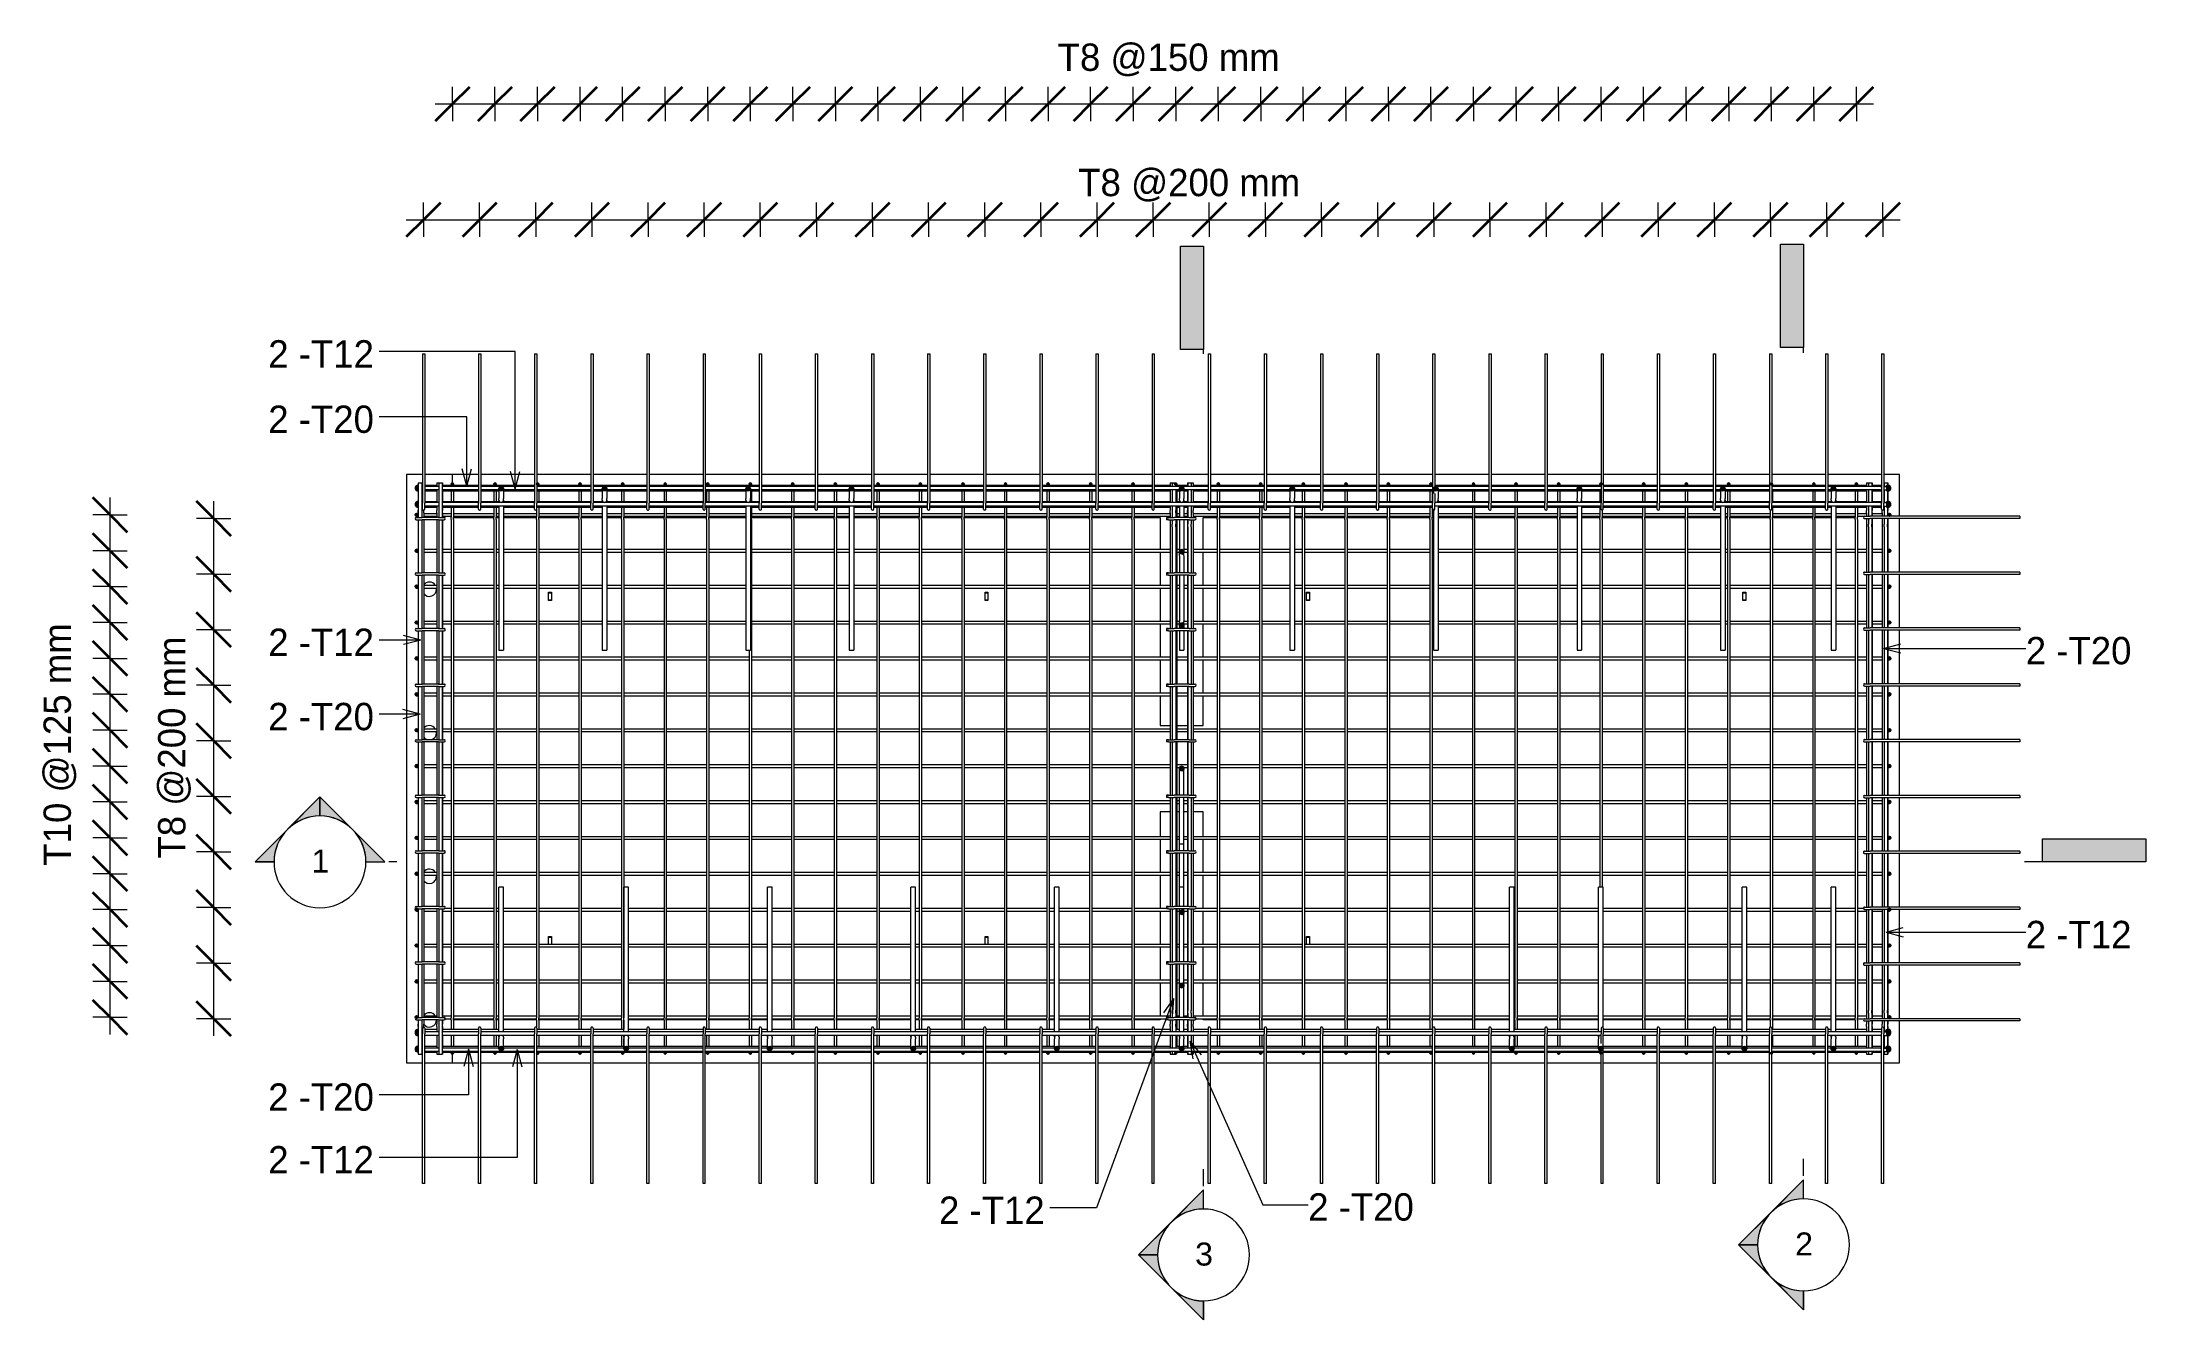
# Model space of a CAD drawing. Header units: millimetres. Extents: x 61914 to 85282, y 2378 to 28606.
# Drawn here: x 61914 to 69242, y 24155 to 28606 of the extents above.
import ezdxf

# ---------------------------------------------------------------- set-up
doc = ezdxf.new("R2010")
doc.units = ezdxf.units.MM
for name, color, linetype, lineweight in [('A-ANNO-DIMS', 211, 'Continuous', 9), ('A-ANNO-DIMS-40', 211, 'Continuous', 9), ('A-FLOR', 192, 'Continuous', 18), ('A-GENM', 13, 'Continuous', 18), ('G-ANNO-SYMB', 111, 'Continuous', 9), ('S-RBAR', 171, 'Continuous', 18), ('S-RBAR-IDEN', 171, 'Continuous', 9)]:
    doc.layers.add(name, color=color, linetype=linetype, lineweight=lineweight)
doc.styles.add('Arial', font='arial.ttf', dxfattribs={"height": 80})
doc.styles.add('Nirmala UI', font='Nirmala.ttf', dxfattribs={"height": 95.25})
doc.dimstyles.new('Arc_Length_-_2_5mm_Arial', dxfattribs={"dimscale": 304.8, "dimtxt": 100.546939, "dimasz": 0.393701, "dimexe": 0.19685, "dimexo": 0.0625, "dimgap": 0.229659, "dimtad": 1, "dimdec": 4, "dimzin": 0, "dimdsep": 46, "dimtxsty": 'Arial', "dimblk1": 'OBLIQUE', "dimblk2": 'OBLIQUE', "dimsah": 1, "dimcen": 0.09, "dimdle": 0.19685, "dimazin": 0, "dimtfac": 1, "dimtdec": 4, "dimtix": 1, "dimtmove": 0, "dimatfit": 3, "dimfxl": 0.19685, "dimfxlon": 1, "dimtvp": 1, "dimtolj": 1, "dimtzin": 0, "dimarcsym": 2})
doc.dimstyles.new('Arc_Length_-_2_5mm_Arial_1', dxfattribs={"dimscale": 304.8, "dimtxt": 100.546939, "dimasz": 0.393701, "dimexe": 0.19685, "dimexo": 0.0625, "dimgap": 0.229659, "dimtad": 1, "dimdec": 4, "dimzin": 0, "dimdsep": 46, "dimtxsty": 'Nirmala UI', "dimblk1": 'OBLIQUE', "dimblk2": 'OBLIQUE', "dimsah": 1, "dimcen": 0.09, "dimdle": 0.19685, "dimazin": 0, "dimtfac": 1, "dimtdec": 4, "dimtix": 1, "dimtmove": 0, "dimatfit": 3, "dimfxl": 0.19685, "dimfxlon": 1, "dimtvp": 1, "dimtolj": 1, "dimtzin": 0, "dimarcsym": 2})

msp = doc.modelspace()

# ---------------------------------------------------------------- texts
at = {"layer": 'G-ANNO-SYMB', "char_height": 80, "width": 76.962, "attachment_point": 1, "style": 'Arial'}
for s, insert in [('1', (62852.2495, 25793.56503)), ('3', (65929.78541, 24424.57684)), ('2', (68019.78541, 24459.85292))]:
    msp.add_mtext(s, dxfattribs=dict(at, insert=insert))
at = {"layer": 'S-RBAR-IDEN', "char_height": 95.25, "attachment_point": 1, "style": 'Nirmala UI'}
for s, insert, width in [('T8 @150 mm', (65451.03039, 28600.85936), 974.852), ('T8 @200 mm', (65522.51761, 28164.46553), 974.852), ('2 -T12', (62701.4009, 27567.54391), 464.97875), ('2 -T20', (62701.4009, 27339.93391), 464.97875), ('2 -T12', (62701.4009, 26563.00866), 464.97875), ('2 -T20', (68823.09797, 26533.93759), 464.97875), ('2 -T20', (62701.4009, 26304.40582), 464.97875), ('2 -T12', (68823.09797, 25545.23309), 464.97875), ('2 -T20', (62701.4009, 24979.07867), 464.97875), ('2 -T12', (62701.4009, 24760.74892), 464.97875), ('2 -T12', (65037.75514, 24585.02872), 464.97875), ('2 -T20', (66323.62517, 24596.29601), 464.97875)]:
    msp.add_mtext(s, dxfattribs=dict(at, insert=insert, width=width))
at = {"layer": 'S-RBAR-IDEN', "char_height": 95.25, "attachment_point": 1, "rotation": 90, "style": 'Nirmala UI'}
for s, insert, width in [('T10 @125 mm', (61918.68171, 25737.3939), 1064.641), ('T8 @200 mm', (62317.6714, 25762.08533), 974.852)]:
    msp.add_mtext(s, dxfattribs=dict(at, insert=insert, width=width))

# ---------------------------------------------------------------- blocks, each defined once
blk = doc.blocks.new('RR spread anchor face based - RR-SA-2_5-150-614724-Elevation Top1')
at = {"layer": 'A-GENM'}
for p, q in [((66318, 26687.9), (66318, 26690.4)), ((66318, 26690.4), (66328, 26690.4)), ((66318, 26662.9), (66318, 26687.9)), ((66318, 26687.9), (66328, 26687.9)), ((66328, 26690.4), (66328, 26687.9)), ((66328, 26687.9), (66328, 26662.9)), ((66318, 26660.4), (66318, 26662.9)), ((66318, 26662.9), (66328, 26662.9)), ((66328, 26660.4), (66318, 26660.4)), ((66328, 26662.9), (66328, 26660.4))]:
    blk.add_line(p, q, dxfattribs=at)
blk = doc.blocks.new('RR spread anchor face based - RR-SA-2_5-150-V1-Elevation Top1')
at = {"layer": 'A-GENM'}
for p, q in [((66318, 25487.9), (66318, 25490.4)), ((66318, 25490.4), (66328, 25490.4)), ((66318, 25464.4), (66318, 25487.9)), ((66318, 25487.9), (66328, 25487.9)), ((66328, 25490.4), (66328, 25487.9)), ((66328, 25487.9), (66328, 25464.4))]:
    blk.add_line(p, q, dxfattribs=at)
blk = doc.blocks.new('Detail View - M_Section Tail - Filled Horizontal-14034-Elevation Top1')
at = {"layer": 'G-ANNO-SYMB'}
blk.add_hatch(color=256, dxfattribs=at).paths.add_polyline_path([(68881.6, 25830.5), (68881.6, 25750.5), (69241.6, 25750.5), (69241.6, 25830.5)])
for p, q in [((68881.6, 25830.5), (69241.6, 25830.5)), ((68881.6, 25750.5), (68881.6, 25830.5)), ((69241.6, 25830.5), (69241.6, 25750.5)), ((69241.6, 25750.5), (68881.6, 25750.5))]:
    blk.add_line(p, q, dxfattribs=at)
blk = doc.blocks.new('Detail View - M_Section Head - Filled SHOP DWG-600895-Elevation Top1')
at = {"layer": 'G-ANNO-SYMB'}
h = blk.add_hatch(color=256, dxfattribs=at)
edge = h.paths.add_edge_path()
edge.add_line((62881.6, 25976.8), (62881.6, 25910.5))
edge.add_arc((62881.6, 25750.5), 160, 90, 135)
edge.add_line((62768.5, 25863.6), (62881.6, 25976.8))
h = blk.add_hatch(color=256, dxfattribs=at)
edge = h.paths.add_edge_path()
edge.add_line((62881.6, 25976.8), (62994.7, 25863.6))
edge.add_arc((62881.6, 25750.5), 160, 45, 90)
edge.add_line((62881.6, 25910.5), (62881.6, 25976.8))
h = blk.add_hatch(color=256, dxfattribs=at)
edge = h.paths.add_edge_path()
edge.add_line((62655.3, 25750.5), (62768.5, 25863.6))
edge.add_arc((62881.6, 25750.5), 160, 135, 180)
edge.add_line((62721.6, 25750.5), (62655.3, 25750.5))
h = blk.add_hatch(color=256, dxfattribs=at)
edge = h.paths.add_edge_path()
edge.add_line((63107.9, 25750.5), (63041.6, 25750.5))
edge.add_arc((62881.6, 25750.5), 160, 0, 45)
edge.add_line((62994.7, 25863.6), (63107.9, 25750.5))
for p, q in [((62881.6, 25976.8), (62655.3, 25750.5)), ((62881.6, 25976.8), (62768.5, 25863.6)), ((62881.6, 25976.8), (63107.9, 25750.5)), ((62881.6, 25910.5), (62881.6, 25976.8)), ((62881.6, 25976.8), (62881.6, 25910.5)), ((62994.7, 25863.6), (62881.6, 25976.8)), ((62768.5, 25863.6), (62655.3, 25750.5)), ((63107.9, 25750.5), (62994.7, 25863.6)), ((62721.6, 25750.5), (62655.3, 25750.5)), ((62655.3, 25750.5), (62721.6, 25750.5)), ((63041.6, 25750.5), (63107.9, 25750.5)), ((63041.6, 25750.5), (63107.9, 25750.5))]:
    blk.add_line(p, q, dxfattribs=at)
for start, end in [(0, 180), (90, 135), (45, 90), (135, 180), (0, 45), (180, 0)]:
    blk.add_arc((62881.6, 25750.5), 160, start, end, dxfattribs=at)
blk = doc.blocks.new('DIMBLOCK1-Elevation Top1')
at = {"layer": 'A-ANNO-DIMS-40', "lineweight": 35}
for p, q in [((63343, 28390.5), (63403, 28450.5)), ((63491.2, 28390.5), (63551.2, 28450.5)), ((63343, 28390.5), (63283, 28330.5)), ((63491.2, 28390.5), (63431.2, 28330.5))]:
    blk.add_line(p, q, dxfattribs=at)
at = {"layer": 'A-ANNO-DIMS-40'}
for p, q in [((63343, 28390.5), (63343, 28450.5)), ((63491.2, 28390.5), (63491.2, 28450.5)), ((63283, 28390.5), (63491.2, 28390.5)), ((63343, 28390.5), (63343, 28330.5)), ((63491.2, 28390.5), (63491.2, 28330.5))]:
    blk.add_line(p, q, dxfattribs=at)
blk = doc.blocks.new('_Oblique')
at = {"color": 0, "linetype": 'ByBlock', "lineweight": -2}
blk.add_line((-0.5, -0.5), (0.5, 0.5), dxfattribs=at)
blk = doc.blocks.new('DIMBLOCK2-Elevation Top1')
at = {"layer": 'A-ANNO-DIMS-40', "lineweight": 35}
for p, q in [((63491.2, 28390.5), (63551.2, 28450.5)), ((63639.4, 28390.5), (63699.4, 28450.5)), ((63491.2, 28390.5), (63431.2, 28330.5)), ((63639.4, 28390.5), (63579.4, 28330.5))]:
    blk.add_line(p, q, dxfattribs=at)
at = {"layer": 'A-ANNO-DIMS-40'}
for p, q in [((63491.2, 28390.5), (63491.2, 28450.5)), ((63639.4, 28390.5), (63639.4, 28450.5)), ((63491.2, 28390.5), (63639.4, 28390.5)), ((63491.2, 28390.5), (63491.2, 28330.5)), ((63639.4, 28390.5), (63639.4, 28330.5))]:
    blk.add_line(p, q, dxfattribs=at)
blk = doc.blocks.new('DIMBLOCK3-Elevation Top1')
at = {"layer": 'A-ANNO-DIMS-40', "lineweight": 35}
for p, q in [((63639.4, 28390.5), (63699.4, 28450.5)), ((63787.6, 28390.5), (63847.6, 28450.5)), ((63639.4, 28390.5), (63579.4, 28330.5)), ((63787.6, 28390.5), (63727.6, 28330.5))]:
    blk.add_line(p, q, dxfattribs=at)
at = {"layer": 'A-ANNO-DIMS-40'}
for p, q in [((63639.4, 28390.5), (63639.4, 28450.5)), ((63787.6, 28390.5), (63787.6, 28450.5)), ((63639.4, 28390.5), (63787.6, 28390.5)), ((63639.4, 28390.5), (63639.4, 28330.5)), ((63787.6, 28390.5), (63787.6, 28330.5))]:
    blk.add_line(p, q, dxfattribs=at)
blk = doc.blocks.new('DIMBLOCK4-Elevation Top1')
at = {"layer": 'A-ANNO-DIMS-40', "lineweight": 35}
for p, q in [((63787.6, 28390.5), (63847.6, 28450.5)), ((63935.8, 28390.5), (63995.8, 28450.5)), ((63787.6, 28390.5), (63727.6, 28330.5)), ((63935.8, 28390.5), (63875.8, 28330.5))]:
    blk.add_line(p, q, dxfattribs=at)
at = {"layer": 'A-ANNO-DIMS-40'}
for p, q in [((63787.6, 28390.5), (63787.6, 28450.5)), ((63935.8, 28390.5), (63935.8, 28450.5)), ((63787.6, 28390.5), (63935.8, 28390.5)), ((63787.6, 28390.5), (63787.6, 28330.5)), ((63935.8, 28390.5), (63935.8, 28330.5))]:
    blk.add_line(p, q, dxfattribs=at)
blk = doc.blocks.new('DIMBLOCK5-Elevation Top1')
at = {"layer": 'A-ANNO-DIMS-40', "lineweight": 35}
for p, q in [((63935.8, 28390.5), (63995.8, 28450.5)), ((64084, 28390.5), (64144, 28450.5)), ((63935.8, 28390.5), (63875.8, 28330.5)), ((64084, 28390.5), (64024, 28330.5))]:
    blk.add_line(p, q, dxfattribs=at)
at = {"layer": 'A-ANNO-DIMS-40'}
for p, q in [((63935.8, 28390.5), (63935.8, 28450.5)), ((64084, 28390.5), (64084, 28450.5)), ((63935.8, 28390.5), (64084, 28390.5)), ((63935.8, 28390.5), (63935.8, 28330.5)), ((64084, 28390.5), (64084, 28330.5))]:
    blk.add_line(p, q, dxfattribs=at)
blk = doc.blocks.new('DIMBLOCK6-Elevation Top1')
at = {"layer": 'A-ANNO-DIMS-40', "lineweight": 35}
for p, q in [((64084, 28390.5), (64144, 28450.5)), ((64232.1, 28390.5), (64292.1, 28450.5)), ((64084, 28390.5), (64024, 28330.5)), ((64232.1, 28390.5), (64172.1, 28330.5))]:
    blk.add_line(p, q, dxfattribs=at)
at = {"layer": 'A-ANNO-DIMS-40'}
for p, q in [((64084, 28390.5), (64084, 28450.5)), ((64232.1, 28390.5), (64232.1, 28450.5)), ((64084, 28390.5), (64232.1, 28390.5)), ((64084, 28390.5), (64084, 28330.5)), ((64232.1, 28390.5), (64232.1, 28330.5))]:
    blk.add_line(p, q, dxfattribs=at)
blk = doc.blocks.new('DIMBLOCK7-Elevation Top1')
at = {"layer": 'A-ANNO-DIMS-40', "lineweight": 35}
for p, q in [((64232.1, 28390.5), (64292.1, 28450.5)), ((64380.3, 28390.5), (64440.3, 28450.5)), ((64232.1, 28390.5), (64172.1, 28330.5)), ((64380.3, 28390.5), (64320.3, 28330.5))]:
    blk.add_line(p, q, dxfattribs=at)
at = {"layer": 'A-ANNO-DIMS-40'}
for p, q in [((64232.1, 28390.5), (64232.1, 28450.5)), ((64380.3, 28390.5), (64380.3, 28450.5)), ((64232.1, 28390.5), (64380.3, 28390.5)), ((64232.1, 28390.5), (64232.1, 28330.5)), ((64380.3, 28390.5), (64380.3, 28330.5))]:
    blk.add_line(p, q, dxfattribs=at)
blk = doc.blocks.new('DIMBLOCK8-Elevation Top1')
at = {"layer": 'A-ANNO-DIMS-40', "lineweight": 35}
for p, q in [((64380.3, 28390.5), (64440.3, 28450.5)), ((64528.5, 28390.5), (64588.5, 28450.5)), ((64380.3, 28390.5), (64320.3, 28330.5)), ((64528.5, 28390.5), (64468.5, 28330.5))]:
    blk.add_line(p, q, dxfattribs=at)
at = {"layer": 'A-ANNO-DIMS-40'}
for p, q in [((64380.3, 28390.5), (64380.3, 28450.5)), ((64528.5, 28390.5), (64528.5, 28450.5)), ((64380.3, 28390.5), (64528.5, 28390.5)), ((64380.3, 28390.5), (64380.3, 28330.5)), ((64528.5, 28390.5), (64528.5, 28330.5))]:
    blk.add_line(p, q, dxfattribs=at)
blk = doc.blocks.new('DIMBLOCK9-Elevation Top1')
at = {"layer": 'A-ANNO-DIMS-40', "lineweight": 35}
for p, q in [((64528.5, 28390.5), (64588.5, 28450.5)), ((64676.7, 28390.5), (64736.7, 28450.5)), ((64528.5, 28390.5), (64468.5, 28330.5)), ((64676.7, 28390.5), (64616.7, 28330.5))]:
    blk.add_line(p, q, dxfattribs=at)
at = {"layer": 'A-ANNO-DIMS-40'}
for p, q in [((64528.5, 28390.5), (64528.5, 28450.5)), ((64676.7, 28390.5), (64676.7, 28450.5)), ((64528.5, 28390.5), (64676.7, 28390.5)), ((64528.5, 28390.5), (64528.5, 28330.5)), ((64676.7, 28390.5), (64676.7, 28330.5))]:
    blk.add_line(p, q, dxfattribs=at)
blk = doc.blocks.new('DIMBLOCK10-Elevation Top1')
at = {"layer": 'A-ANNO-DIMS-40', "lineweight": 35}
for p, q in [((64676.7, 28390.5), (64736.7, 28450.5)), ((64824.9, 28390.5), (64884.9, 28450.5)), ((64676.7, 28390.5), (64616.7, 28330.5)), ((64824.9, 28390.5), (64764.9, 28330.5))]:
    blk.add_line(p, q, dxfattribs=at)
at = {"layer": 'A-ANNO-DIMS-40'}
for p, q in [((64676.7, 28390.5), (64676.7, 28450.5)), ((64824.9, 28390.5), (64824.9, 28450.5)), ((64676.7, 28390.5), (64824.9, 28390.5)), ((64676.7, 28390.5), (64676.7, 28330.5)), ((64824.9, 28390.5), (64824.9, 28330.5))]:
    blk.add_line(p, q, dxfattribs=at)
blk = doc.blocks.new('DIMBLOCK11-Elevation Top1')
at = {"layer": 'A-ANNO-DIMS-40', "lineweight": 35}
for p, q in [((64824.9, 28390.5), (64884.9, 28450.5)), ((64973, 28390.5), (65033, 28450.5)), ((64824.9, 28390.5), (64764.9, 28330.5)), ((64973, 28390.5), (64913, 28330.5))]:
    blk.add_line(p, q, dxfattribs=at)
at = {"layer": 'A-ANNO-DIMS-40'}
for p, q in [((64824.9, 28390.5), (64824.9, 28450.5)), ((64973, 28390.5), (64973, 28450.5)), ((64824.9, 28390.5), (64973, 28390.5)), ((64824.9, 28390.5), (64824.9, 28330.5)), ((64973, 28390.5), (64973, 28330.5))]:
    blk.add_line(p, q, dxfattribs=at)
blk = doc.blocks.new('DIMBLOCK12-Elevation Top1')
at = {"layer": 'A-ANNO-DIMS-40', "lineweight": 35}
for p, q in [((64973, 28390.5), (65033, 28450.5)), ((65121.2, 28390.5), (65181.2, 28450.5)), ((64973, 28390.5), (64913, 28330.5)), ((65121.2, 28390.5), (65061.2, 28330.5))]:
    blk.add_line(p, q, dxfattribs=at)
at = {"layer": 'A-ANNO-DIMS-40'}
for p, q in [((64973, 28390.5), (64973, 28450.5)), ((65121.2, 28390.5), (65121.2, 28450.5)), ((64973, 28390.5), (65121.2, 28390.5)), ((64973, 28390.5), (64973, 28330.5)), ((65121.2, 28390.5), (65121.2, 28330.5))]:
    blk.add_line(p, q, dxfattribs=at)
blk = doc.blocks.new('DIMBLOCK13-Elevation Top1')
at = {"layer": 'A-ANNO-DIMS-40', "lineweight": 35}
for p, q in [((65121.2, 28390.5), (65181.2, 28450.5)), ((65269.4, 28390.5), (65329.4, 28450.5)), ((65121.2, 28390.5), (65061.2, 28330.5)), ((65269.4, 28390.5), (65209.4, 28330.5))]:
    blk.add_line(p, q, dxfattribs=at)
at = {"layer": 'A-ANNO-DIMS-40'}
for p, q in [((65121.2, 28390.5), (65121.2, 28450.5)), ((65269.4, 28390.5), (65269.4, 28450.5)), ((65121.2, 28390.5), (65269.4, 28390.5)), ((65121.2, 28390.5), (65121.2, 28330.5)), ((65269.4, 28390.5), (65269.4, 28330.5))]:
    blk.add_line(p, q, dxfattribs=at)
blk = doc.blocks.new('DIMBLOCK14-Elevation Top1')
at = {"layer": 'A-ANNO-DIMS-40', "lineweight": 35}
for p, q in [((65269.4, 28390.5), (65329.4, 28450.5)), ((65417.6, 28390.5), (65477.6, 28450.5)), ((65269.4, 28390.5), (65209.4, 28330.5)), ((65417.6, 28390.5), (65357.6, 28330.5))]:
    blk.add_line(p, q, dxfattribs=at)
at = {"layer": 'A-ANNO-DIMS-40'}
for p, q in [((65269.4, 28390.5), (65269.4, 28450.5)), ((65417.6, 28390.5), (65417.6, 28450.5)), ((65269.4, 28390.5), (65417.6, 28390.5)), ((65269.4, 28390.5), (65269.4, 28330.5)), ((65417.6, 28390.5), (65417.6, 28330.5))]:
    blk.add_line(p, q, dxfattribs=at)
blk = doc.blocks.new('DIMBLOCK15-Elevation Top1')
at = {"layer": 'A-ANNO-DIMS-40', "lineweight": 35}
for p, q in [((65417.6, 28390.5), (65477.6, 28450.5)), ((65565.8, 28390.5), (65625.8, 28450.5)), ((65417.6, 28390.5), (65357.6, 28330.5)), ((65565.8, 28390.5), (65505.8, 28330.5))]:
    blk.add_line(p, q, dxfattribs=at)
at = {"layer": 'A-ANNO-DIMS-40'}
for p, q in [((65417.6, 28390.5), (65417.6, 28450.5)), ((65565.8, 28390.5), (65565.8, 28450.5)), ((65417.6, 28390.5), (65565.8, 28390.5)), ((65417.6, 28390.5), (65417.6, 28330.5)), ((65565.8, 28390.5), (65565.8, 28330.5))]:
    blk.add_line(p, q, dxfattribs=at)
blk = doc.blocks.new('DIMBLOCK16-Elevation Top1')
at = {"layer": 'A-ANNO-DIMS-40', "lineweight": 35}
for p, q in [((65565.8, 28390.5), (65625.8, 28450.5)), ((65714, 28390.5), (65774, 28450.5)), ((65565.8, 28390.5), (65505.8, 28330.5)), ((65714, 28390.5), (65654, 28330.5))]:
    blk.add_line(p, q, dxfattribs=at)
at = {"layer": 'A-ANNO-DIMS-40'}
for p, q in [((65565.8, 28390.5), (65565.8, 28450.5)), ((65714, 28390.5), (65714, 28450.5)), ((65565.8, 28390.5), (65714, 28390.5)), ((65565.8, 28390.5), (65565.8, 28330.5)), ((65714, 28390.5), (65714, 28330.5))]:
    blk.add_line(p, q, dxfattribs=at)
blk = doc.blocks.new('DIMBLOCK17-Elevation Top1')
at = {"layer": 'A-ANNO-DIMS-40', "lineweight": 35}
for p, q in [((65714, 28390.5), (65774, 28450.5)), ((65862.1, 28390.5), (65922.1, 28450.5)), ((65714, 28390.5), (65654, 28330.5)), ((65862.1, 28390.5), (65802.1, 28330.5))]:
    blk.add_line(p, q, dxfattribs=at)
at = {"layer": 'A-ANNO-DIMS-40'}
for p, q in [((65714, 28390.5), (65714, 28450.5)), ((65862.1, 28390.5), (65862.1, 28450.5)), ((65714, 28390.5), (65862.1, 28390.5)), ((65714, 28390.5), (65714, 28330.5)), ((65862.1, 28390.5), (65862.1, 28330.5))]:
    blk.add_line(p, q, dxfattribs=at)
blk = doc.blocks.new('DIMBLOCK18-Elevation Top1')
at = {"layer": 'A-ANNO-DIMS-40', "lineweight": 35}
for p, q in [((65862.1, 28390.5), (65922.1, 28450.5)), ((66010.3, 28390.5), (66070.3, 28450.5)), ((65862.1, 28390.5), (65802.1, 28330.5)), ((66010.3, 28390.5), (65950.3, 28330.5))]:
    blk.add_line(p, q, dxfattribs=at)
at = {"layer": 'A-ANNO-DIMS-40'}
for p, q in [((65862.1, 28390.5), (65862.1, 28450.5)), ((66010.3, 28390.5), (66010.3, 28450.5)), ((65862.1, 28390.5), (66010.3, 28390.5)), ((65862.1, 28390.5), (65862.1, 28330.5)), ((66010.3, 28390.5), (66010.3, 28330.5))]:
    blk.add_line(p, q, dxfattribs=at)
blk = doc.blocks.new('DIMBLOCK19-Elevation Top1')
at = {"layer": 'A-ANNO-DIMS-40', "lineweight": 35}
for p, q in [((66010.3, 28390.5), (66070.3, 28450.5)), ((66158.5, 28390.5), (66218.5, 28450.5)), ((66010.3, 28390.5), (65950.3, 28330.5)), ((66158.5, 28390.5), (66098.5, 28330.5))]:
    blk.add_line(p, q, dxfattribs=at)
at = {"layer": 'A-ANNO-DIMS-40'}
for p, q in [((66010.3, 28390.5), (66010.3, 28450.5)), ((66158.5, 28390.5), (66158.5, 28450.5)), ((66010.3, 28390.5), (66158.5, 28390.5)), ((66010.3, 28390.5), (66010.3, 28330.5)), ((66158.5, 28390.5), (66158.5, 28330.5))]:
    blk.add_line(p, q, dxfattribs=at)
blk = doc.blocks.new('DIMBLOCK20-Elevation Top1')
at = {"layer": 'A-ANNO-DIMS-40', "lineweight": 35}
for p, q in [((66158.5, 28390.5), (66218.5, 28450.5)), ((66306.7, 28390.5), (66366.7, 28450.5)), ((66158.5, 28390.5), (66098.5, 28330.5)), ((66306.7, 28390.5), (66246.7, 28330.5))]:
    blk.add_line(p, q, dxfattribs=at)
at = {"layer": 'A-ANNO-DIMS-40'}
for p, q in [((66158.5, 28390.5), (66158.5, 28450.5)), ((66306.7, 28390.5), (66306.7, 28450.5)), ((66158.5, 28390.5), (66306.7, 28390.5)), ((66158.5, 28390.5), (66158.5, 28330.5)), ((66306.7, 28390.5), (66306.7, 28330.5))]:
    blk.add_line(p, q, dxfattribs=at)
blk = doc.blocks.new('DIMBLOCK21-Elevation Top1')
at = {"layer": 'A-ANNO-DIMS-40', "lineweight": 35}
for p, q in [((66306.7, 28390.5), (66366.7, 28450.5)), ((66454.9, 28390.5), (66514.9, 28450.5)), ((66306.7, 28390.5), (66246.7, 28330.5)), ((66454.9, 28390.5), (66394.9, 28330.5))]:
    blk.add_line(p, q, dxfattribs=at)
at = {"layer": 'A-ANNO-DIMS-40'}
for p, q in [((66306.7, 28390.5), (66306.7, 28450.5)), ((66454.9, 28390.5), (66454.9, 28450.5)), ((66306.7, 28390.5), (66454.9, 28390.5)), ((66306.7, 28390.5), (66306.7, 28330.5)), ((66454.9, 28390.5), (66454.9, 28330.5))]:
    blk.add_line(p, q, dxfattribs=at)
blk = doc.blocks.new('DIMBLOCK22-Elevation Top1')
at = {"layer": 'A-ANNO-DIMS-40', "lineweight": 35}
for p, q in [((66454.9, 28390.5), (66514.9, 28450.5)), ((66603, 28390.5), (66663, 28450.5)), ((66454.9, 28390.5), (66394.9, 28330.5)), ((66603, 28390.5), (66543, 28330.5))]:
    blk.add_line(p, q, dxfattribs=at)
at = {"layer": 'A-ANNO-DIMS-40'}
for p, q in [((66454.9, 28390.5), (66454.9, 28450.5)), ((66603, 28390.5), (66603, 28450.5)), ((66454.9, 28390.5), (66603, 28390.5)), ((66454.9, 28390.5), (66454.9, 28330.5)), ((66603, 28390.5), (66603, 28330.5))]:
    blk.add_line(p, q, dxfattribs=at)
blk = doc.blocks.new('DIMBLOCK23-Elevation Top1')
at = {"layer": 'A-ANNO-DIMS-40', "lineweight": 35}
for p, q in [((66603, 28390.5), (66663, 28450.5)), ((66751.2, 28390.5), (66811.2, 28450.5)), ((66603, 28390.5), (66543, 28330.5)), ((66751.2, 28390.5), (66691.2, 28330.5))]:
    blk.add_line(p, q, dxfattribs=at)
at = {"layer": 'A-ANNO-DIMS-40'}
for p, q in [((66603, 28390.5), (66603, 28450.5)), ((66751.2, 28390.5), (66751.2, 28450.5)), ((66603, 28390.5), (66751.2, 28390.5)), ((66603, 28390.5), (66603, 28330.5)), ((66751.2, 28390.5), (66751.2, 28330.5))]:
    blk.add_line(p, q, dxfattribs=at)
blk = doc.blocks.new('DIMBLOCK24-Elevation Top1')
at = {"layer": 'A-ANNO-DIMS-40', "lineweight": 35}
for p, q in [((66751.2, 28390.5), (66811.2, 28450.5)), ((66899.4, 28390.5), (66959.4, 28450.5)), ((66751.2, 28390.5), (66691.2, 28330.5)), ((66899.4, 28390.5), (66839.4, 28330.5))]:
    blk.add_line(p, q, dxfattribs=at)
at = {"layer": 'A-ANNO-DIMS-40'}
for p, q in [((66751.2, 28390.5), (66751.2, 28450.5)), ((66899.4, 28390.5), (66899.4, 28450.5)), ((66751.2, 28390.5), (66899.4, 28390.5)), ((66751.2, 28390.5), (66751.2, 28330.5)), ((66899.4, 28390.5), (66899.4, 28330.5))]:
    blk.add_line(p, q, dxfattribs=at)
blk = doc.blocks.new('DIMBLOCK25-Elevation Top1')
at = {"layer": 'A-ANNO-DIMS-40', "lineweight": 35}
for p, q in [((66899.4, 28390.5), (66959.4, 28450.5)), ((67047.6, 28390.5), (67107.6, 28450.5)), ((66899.4, 28390.5), (66839.4, 28330.5)), ((67047.6, 28390.5), (66987.6, 28330.5))]:
    blk.add_line(p, q, dxfattribs=at)
at = {"layer": 'A-ANNO-DIMS-40'}
for p, q in [((66899.4, 28390.5), (66899.4, 28450.5)), ((67047.6, 28390.5), (67047.6, 28450.5)), ((66899.4, 28390.5), (67047.6, 28390.5)), ((66899.4, 28390.5), (66899.4, 28330.5)), ((67047.6, 28390.5), (67047.6, 28330.5))]:
    blk.add_line(p, q, dxfattribs=at)
blk = doc.blocks.new('DIMBLOCK26-Elevation Top1')
at = {"layer": 'A-ANNO-DIMS-40', "lineweight": 35}
for p, q in [((67047.6, 28390.5), (67107.6, 28450.5)), ((67195.8, 28390.5), (67255.8, 28450.5)), ((67047.6, 28390.5), (66987.6, 28330.5)), ((67195.8, 28390.5), (67135.8, 28330.5))]:
    blk.add_line(p, q, dxfattribs=at)
at = {"layer": 'A-ANNO-DIMS-40'}
for p, q in [((67047.6, 28390.5), (67047.6, 28450.5)), ((67195.8, 28390.5), (67195.8, 28450.5)), ((67047.6, 28390.5), (67195.8, 28390.5)), ((67047.6, 28390.5), (67047.6, 28330.5)), ((67195.8, 28390.5), (67195.8, 28330.5))]:
    blk.add_line(p, q, dxfattribs=at)
blk = doc.blocks.new('DIMBLOCK27-Elevation Top1')
at = {"layer": 'A-ANNO-DIMS-40', "lineweight": 35}
for p, q in [((67195.8, 28390.5), (67255.8, 28450.5)), ((67344, 28390.5), (67404, 28450.5)), ((67195.8, 28390.5), (67135.8, 28330.5)), ((67344, 28390.5), (67284, 28330.5))]:
    blk.add_line(p, q, dxfattribs=at)
at = {"layer": 'A-ANNO-DIMS-40'}
for p, q in [((67195.8, 28390.5), (67195.8, 28450.5)), ((67344, 28390.5), (67344, 28450.5)), ((67195.8, 28390.5), (67344, 28390.5)), ((67195.8, 28390.5), (67195.8, 28330.5)), ((67344, 28390.5), (67344, 28330.5))]:
    blk.add_line(p, q, dxfattribs=at)
blk = doc.blocks.new('DIMBLOCK28-Elevation Top1')
at = {"layer": 'A-ANNO-DIMS-40', "lineweight": 35}
for p, q in [((67344, 28390.5), (67404, 28450.5)), ((67492.1, 28390.5), (67552.1, 28450.5)), ((67344, 28390.5), (67284, 28330.5)), ((67492.1, 28390.5), (67432.1, 28330.5))]:
    blk.add_line(p, q, dxfattribs=at)
at = {"layer": 'A-ANNO-DIMS-40'}
for p, q in [((67344, 28390.5), (67344, 28450.5)), ((67492.1, 28390.5), (67492.1, 28450.5)), ((67344, 28390.5), (67492.1, 28390.5)), ((67344, 28390.5), (67344, 28330.5)), ((67492.1, 28390.5), (67492.1, 28330.5))]:
    blk.add_line(p, q, dxfattribs=at)
blk = doc.blocks.new('DIMBLOCK29-Elevation Top1')
at = {"layer": 'A-ANNO-DIMS-40', "lineweight": 35}
for p, q in [((67492.1, 28390.5), (67552.1, 28450.5)), ((67640.3, 28390.5), (67700.3, 28450.5)), ((67492.1, 28390.5), (67432.1, 28330.5)), ((67640.3, 28390.5), (67580.3, 28330.5))]:
    blk.add_line(p, q, dxfattribs=at)
at = {"layer": 'A-ANNO-DIMS-40'}
for p, q in [((67492.1, 28390.5), (67492.1, 28450.5)), ((67640.3, 28390.5), (67640.3, 28450.5)), ((67492.1, 28390.5), (67640.3, 28390.5)), ((67492.1, 28390.5), (67492.1, 28330.5)), ((67640.3, 28390.5), (67640.3, 28330.5))]:
    blk.add_line(p, q, dxfattribs=at)
blk = doc.blocks.new('DIMBLOCK30-Elevation Top1')
at = {"layer": 'A-ANNO-DIMS-40', "lineweight": 35}
for p, q in [((67640.3, 28390.5), (67700.3, 28450.5)), ((67788.5, 28390.5), (67848.5, 28450.5)), ((67640.3, 28390.5), (67580.3, 28330.5)), ((67788.5, 28390.5), (67728.5, 28330.5))]:
    blk.add_line(p, q, dxfattribs=at)
at = {"layer": 'A-ANNO-DIMS-40'}
for p, q in [((67640.3, 28390.5), (67640.3, 28450.5)), ((67788.5, 28390.5), (67788.5, 28450.5)), ((67640.3, 28390.5), (67788.5, 28390.5)), ((67640.3, 28390.5), (67640.3, 28330.5)), ((67788.5, 28390.5), (67788.5, 28330.5))]:
    blk.add_line(p, q, dxfattribs=at)
blk = doc.blocks.new('DIMBLOCK31-Elevation Top1')
at = {"layer": 'A-ANNO-DIMS-40', "lineweight": 35}
for p, q in [((67788.5, 28390.5), (67848.5, 28450.5)), ((67936.7, 28390.5), (67996.7, 28450.5)), ((67788.5, 28390.5), (67728.5, 28330.5)), ((67936.7, 28390.5), (67876.7, 28330.5))]:
    blk.add_line(p, q, dxfattribs=at)
at = {"layer": 'A-ANNO-DIMS-40'}
for p, q in [((67788.5, 28390.5), (67788.5, 28450.5)), ((67936.7, 28390.5), (67936.7, 28450.5)), ((67788.5, 28390.5), (67936.7, 28390.5)), ((67788.5, 28390.5), (67788.5, 28330.5)), ((67936.7, 28390.5), (67936.7, 28330.5))]:
    blk.add_line(p, q, dxfattribs=at)
blk = doc.blocks.new('DIMBLOCK32-Elevation Top1')
at = {"layer": 'A-ANNO-DIMS-40', "lineweight": 35}
for p, q in [((67936.7, 28390.5), (67996.7, 28450.5)), ((68084.9, 28390.5), (68144.9, 28450.5)), ((67936.7, 28390.5), (67876.7, 28330.5)), ((68084.9, 28390.5), (68024.9, 28330.5))]:
    blk.add_line(p, q, dxfattribs=at)
at = {"layer": 'A-ANNO-DIMS-40'}
for p, q in [((67936.7, 28390.5), (67936.7, 28450.5)), ((68084.9, 28390.5), (68084.9, 28450.5)), ((67936.7, 28390.5), (68084.9, 28390.5)), ((67936.7, 28390.5), (67936.7, 28330.5)), ((68084.9, 28390.5), (68084.9, 28330.5))]:
    blk.add_line(p, q, dxfattribs=at)
blk = doc.blocks.new('DIMBLOCK33-Elevation Top1')
at = {"layer": 'A-ANNO-DIMS-40', "lineweight": 35}
for p, q in [((68084.9, 28390.5), (68144.9, 28450.5)), ((68233, 28390.5), (68293, 28450.5)), ((68084.9, 28390.5), (68024.9, 28330.5)), ((68233, 28390.5), (68173, 28330.5))]:
    blk.add_line(p, q, dxfattribs=at)
at = {"layer": 'A-ANNO-DIMS-40'}
for p, q in [((68084.9, 28390.5), (68084.9, 28450.5)), ((68233, 28390.5), (68233, 28450.5)), ((68084.9, 28390.5), (68293, 28390.5)), ((68084.9, 28390.5), (68084.9, 28330.5)), ((68233, 28390.5), (68233, 28330.5))]:
    blk.add_line(p, q, dxfattribs=at)
blk = doc.blocks.new('DIMBLOCK34-Elevation Top1')
at = {"layer": 'A-ANNO-DIMS-40', "lineweight": 35}
for p, q in [((63343, 28390.5), (63403, 28450.5)), ((63491.2, 28390.5), (63551.2, 28450.5)), ((63639.4, 28390.5), (63699.4, 28450.5)), ((63787.6, 28390.5), (63847.6, 28450.5)), ((63935.8, 28390.5), (63995.8, 28450.5)), ((64084, 28390.5), (64144, 28450.5)), ((64232.1, 28390.5), (64292.1, 28450.5)), ((64380.3, 28390.5), (64440.3, 28450.5)), ((64528.5, 28390.5), (64588.5, 28450.5)), ((64676.7, 28390.5), (64736.7, 28450.5)), ((64824.9, 28390.5), (64884.9, 28450.5)), ((64973, 28390.5), (65033, 28450.5)), ((65121.2, 28390.5), (65181.2, 28450.5)), ((65269.4, 28390.5), (65329.4, 28450.5)), ((65417.6, 28390.5), (65477.6, 28450.5)), ((65565.8, 28390.5), (65625.8, 28450.5)), ((65714, 28390.5), (65774, 28450.5)), ((65862.1, 28390.5), (65922.1, 28450.5)), ((66010.3, 28390.5), (66070.3, 28450.5)), ((66158.5, 28390.5), (66218.5, 28450.5)), ((66306.7, 28390.5), (66366.7, 28450.5)), ((66454.9, 28390.5), (66514.9, 28450.5)), ((66603, 28390.5), (66663, 28450.5)), ((66751.2, 28390.5), (66811.2, 28450.5)), ((66899.4, 28390.5), (66959.4, 28450.5)), ((67047.6, 28390.5), (67107.6, 28450.5)), ((67195.8, 28390.5), (67255.8, 28450.5)), ((67344, 28390.5), (67404, 28450.5)), ((67492.1, 28390.5), (67552.1, 28450.5)), ((67640.3, 28390.5), (67700.3, 28450.5)), ((67788.5, 28390.5), (67848.5, 28450.5)), ((67936.7, 28390.5), (67996.7, 28450.5)), ((68084.9, 28390.5), (68144.9, 28450.5)), ((68233, 28390.5), (68293, 28450.5)), ((63343, 28390.5), (63283, 28330.5)), ((63491.2, 28390.5), (63431.2, 28330.5)), ((63639.4, 28390.5), (63579.4, 28330.5)), ((63787.6, 28390.5), (63727.6, 28330.5)), ((63935.8, 28390.5), (63875.8, 28330.5)), ((64084, 28390.5), (64024, 28330.5)), ((64232.1, 28390.5), (64172.1, 28330.5)), ((64380.3, 28390.5), (64320.3, 28330.5)), ((64528.5, 28390.5), (64468.5, 28330.5)), ((64676.7, 28390.5), (64616.7, 28330.5)), ((64824.9, 28390.5), (64764.9, 28330.5)), ((64973, 28390.5), (64913, 28330.5)), ((65121.2, 28390.5), (65061.2, 28330.5)), ((65269.4, 28390.5), (65209.4, 28330.5)), ((65417.6, 28390.5), (65357.6, 28330.5)), ((65565.8, 28390.5), (65505.8, 28330.5)), ((65714, 28390.5), (65654, 28330.5)), ((65862.1, 28390.5), (65802.1, 28330.5)), ((66010.3, 28390.5), (65950.3, 28330.5)), ((66158.5, 28390.5), (66098.5, 28330.5)), ((66306.7, 28390.5), (66246.7, 28330.5)), ((66454.9, 28390.5), (66394.9, 28330.5)), ((66603, 28390.5), (66543, 28330.5)), ((66751.2, 28390.5), (66691.2, 28330.5)), ((66899.4, 28390.5), (66839.4, 28330.5)), ((67047.6, 28390.5), (66987.6, 28330.5)), ((67195.8, 28390.5), (67135.8, 28330.5)), ((67344, 28390.5), (67284, 28330.5)), ((67492.1, 28390.5), (67432.1, 28330.5)), ((67640.3, 28390.5), (67580.3, 28330.5)), ((67788.5, 28390.5), (67728.5, 28330.5)), ((67936.7, 28390.5), (67876.7, 28330.5)), ((68084.9, 28390.5), (68024.9, 28330.5)), ((68233, 28390.5), (68173, 28330.5))]:
    blk.add_line(p, q, dxfattribs=at)
at = {"layer": 'A-ANNO-DIMS-40'}
for p, q in [((63343, 28390.5), (63343, 28450.5)), ((63491.2, 28390.5), (63491.2, 28450.5)), ((63639.4, 28390.5), (63639.4, 28450.5)), ((63787.6, 28390.5), (63787.6, 28450.5)), ((63935.8, 28390.5), (63935.8, 28450.5)), ((64084, 28390.5), (64084, 28450.5)), ((64232.1, 28390.5), (64232.1, 28450.5)), ((64380.3, 28390.5), (64380.3, 28450.5)), ((64528.5, 28390.5), (64528.5, 28450.5)), ((64676.7, 28390.5), (64676.7, 28450.5)), ((64824.9, 28390.5), (64824.9, 28450.5)), ((64973, 28390.5), (64973, 28450.5)), ((65121.2, 28390.5), (65121.2, 28450.5)), ((65269.4, 28390.5), (65269.4, 28450.5)), ((65417.6, 28390.5), (65417.6, 28450.5)), ((65565.8, 28390.5), (65565.8, 28450.5)), ((65714, 28390.5), (65714, 28450.5)), ((65862.1, 28390.5), (65862.1, 28450.5)), ((66010.3, 28390.5), (66010.3, 28450.5)), ((66158.5, 28390.5), (66158.5, 28450.5)), ((66306.7, 28390.5), (66306.7, 28450.5)), ((66454.9, 28390.5), (66454.9, 28450.5)), ((66603, 28390.5), (66603, 28450.5)), ((66751.2, 28390.5), (66751.2, 28450.5)), ((66899.4, 28390.5), (66899.4, 28450.5)), ((67047.6, 28390.5), (67047.6, 28450.5)), ((67195.8, 28390.5), (67195.8, 28450.5)), ((67344, 28390.5), (67344, 28450.5)), ((67492.1, 28390.5), (67492.1, 28450.5)), ((67640.3, 28390.5), (67640.3, 28450.5)), ((67788.5, 28390.5), (67788.5, 28450.5)), ((67936.7, 28390.5), (67936.7, 28450.5)), ((68084.9, 28390.5), (68084.9, 28450.5)), ((68233, 28390.5), (68233, 28450.5)), ((63283, 28390.5), (68293, 28390.5)), ((63283, 28390.5), (63491.2, 28390.5)), ((63343, 28390.5), (63343, 28330.5)), ((63491.2, 28390.5), (63639.4, 28390.5)), ((63491.2, 28390.5), (63491.2, 28330.5)), ((63639.4, 28390.5), (63787.6, 28390.5)), ((63639.4, 28390.5), (63639.4, 28330.5)), ((63787.6, 28390.5), (63935.8, 28390.5)), ((63787.6, 28390.5), (63787.6, 28330.5)), ((63935.8, 28390.5), (64084, 28390.5)), ((63935.8, 28390.5), (63935.8, 28330.5)), ((64084, 28390.5), (64232.1, 28390.5)), ((64084, 28390.5), (64084, 28330.5)), ((64232.1, 28390.5), (64380.3, 28390.5)), ((64232.1, 28390.5), (64232.1, 28330.5)), ((64380.3, 28390.5), (64528.5, 28390.5)), ((64380.3, 28390.5), (64380.3, 28330.5)), ((64528.5, 28390.5), (64676.7, 28390.5)), ((64528.5, 28390.5), (64528.5, 28330.5)), ((64676.7, 28390.5), (64824.9, 28390.5)), ((64676.7, 28390.5), (64676.7, 28330.5)), ((64824.9, 28390.5), (64973, 28390.5)), ((64824.9, 28390.5), (64824.9, 28330.5)), ((64973, 28390.5), (65121.2, 28390.5)), ((64973, 28390.5), (64973, 28330.5)), ((65121.2, 28390.5), (65269.4, 28390.5)), ((65121.2, 28390.5), (65121.2, 28330.5)), ((65269.4, 28390.5), (65417.6, 28390.5)), ((65269.4, 28390.5), (65269.4, 28330.5)), ((65417.6, 28390.5), (65565.8, 28390.5)), ((65417.6, 28390.5), (65417.6, 28330.5)), ((65565.8, 28390.5), (65714, 28390.5)), ((65565.8, 28390.5), (65565.8, 28330.5)), ((65714, 28390.5), (65862.1, 28390.5)), ((65714, 28390.5), (65714, 28330.5)), ((65862.1, 28390.5), (66010.3, 28390.5)), ((65862.1, 28390.5), (65862.1, 28330.5)), ((66010.3, 28390.5), (66158.5, 28390.5)), ((66010.3, 28390.5), (66010.3, 28330.5)), ((66158.5, 28390.5), (66306.7, 28390.5)), ((66158.5, 28390.5), (66158.5, 28330.5)), ((66306.7, 28390.5), (66454.9, 28390.5)), ((66306.7, 28390.5), (66306.7, 28330.5)), ((66454.9, 28390.5), (66603, 28390.5)), ((66454.9, 28390.5), (66454.9, 28330.5)), ((66603, 28390.5), (66751.2, 28390.5)), ((66603, 28390.5), (66603, 28330.5)), ((66751.2, 28390.5), (66899.4, 28390.5)), ((66751.2, 28390.5), (66751.2, 28330.5)), ((66899.4, 28390.5), (67047.6, 28390.5)), ((66899.4, 28390.5), (66899.4, 28330.5)), ((67047.6, 28390.5), (67195.8, 28390.5)), ((67047.6, 28390.5), (67047.6, 28330.5)), ((67195.8, 28390.5), (67344, 28390.5)), ((67195.8, 28390.5), (67195.8, 28330.5)), ((67344, 28390.5), (67492.1, 28390.5)), ((67344, 28390.5), (67344, 28330.5)), ((67492.1, 28390.5), (67640.3, 28390.5)), ((67492.1, 28390.5), (67492.1, 28330.5)), ((67640.3, 28390.5), (67788.5, 28390.5)), ((67640.3, 28390.5), (67640.3, 28330.5)), ((67788.5, 28390.5), (67936.7, 28390.5)), ((67788.5, 28390.5), (67788.5, 28330.5)), ((67936.7, 28390.5), (68084.9, 28390.5)), ((67936.7, 28390.5), (67936.7, 28330.5)), ((68084.9, 28390.5), (68293, 28390.5)), ((68084.9, 28390.5), (68084.9, 28330.5)), ((68233, 28390.5), (68233, 28330.5))]:
    blk.add_line(p, q, dxfattribs=at)
blk = doc.blocks.new('_None')
blk = doc.blocks.new('DIMBLOCK35-Elevation Top1')
at = {"layer": 'A-ANNO-DIMS-40', "lineweight": 35}
for p, q in [((62150.4, 25334.4), (62090.4, 25394.4)), ((62150.4, 25334.4), (62210.4, 25274.4)), ((62150.4, 25209.4), (62090.4, 25269.4)), ((62150.4, 25209.4), (62210.4, 25149.4))]:
    blk.add_line(p, q, dxfattribs=at)
at = {"layer": 'A-ANNO-DIMS-40'}
for p, q in [((62150.4, 25334.4), (62090.4, 25334.4)), ((62150.4, 25149.4), (62150.4, 25334.4)), ((62150.4, 25334.4), (62210.4, 25334.4)), ((62150.4, 25209.4), (62090.4, 25209.4)), ((62150.4, 25209.4), (62210.4, 25209.4))]:
    blk.add_line(p, q, dxfattribs=at)
blk = doc.blocks.new('DIMBLOCK36-Elevation Top1')
at = {"layer": 'A-ANNO-DIMS-40', "lineweight": 35}
for p, q in [((62150.4, 25459.4), (62090.4, 25519.4)), ((62150.4, 25459.4), (62210.4, 25399.4)), ((62150.4, 25334.4), (62090.4, 25394.4)), ((62150.4, 25334.4), (62210.4, 25274.4))]:
    blk.add_line(p, q, dxfattribs=at)
at = {"layer": 'A-ANNO-DIMS-40'}
for p, q in [((62150.4, 25459.4), (62090.4, 25459.4)), ((62150.4, 25334.4), (62150.4, 25459.4)), ((62150.4, 25459.4), (62210.4, 25459.4)), ((62150.4, 25334.4), (62090.4, 25334.4)), ((62150.4, 25334.4), (62210.4, 25334.4))]:
    blk.add_line(p, q, dxfattribs=at)
blk = doc.blocks.new('DIMBLOCK37-Elevation Top1')
at = {"layer": 'A-ANNO-DIMS-40', "lineweight": 35}
for p, q in [((62150.4, 25584.4), (62090.4, 25644.4)), ((62150.4, 25584.4), (62210.4, 25524.4)), ((62150.4, 25459.4), (62090.4, 25519.4)), ((62150.4, 25459.4), (62210.4, 25399.4))]:
    blk.add_line(p, q, dxfattribs=at)
at = {"layer": 'A-ANNO-DIMS-40'}
for p, q in [((62150.4, 25584.4), (62090.4, 25584.4)), ((62150.4, 25459.4), (62150.4, 25584.4)), ((62150.4, 25584.4), (62210.4, 25584.4)), ((62150.4, 25459.4), (62090.4, 25459.4)), ((62150.4, 25459.4), (62210.4, 25459.4))]:
    blk.add_line(p, q, dxfattribs=at)
blk = doc.blocks.new('DIMBLOCK38-Elevation Top1')
at = {"layer": 'A-ANNO-DIMS-40', "lineweight": 35}
for p, q in [((62150.4, 25709.4), (62090.4, 25769.4)), ((62150.4, 25709.4), (62210.4, 25649.4)), ((62150.4, 25584.4), (62090.4, 25644.4)), ((62150.4, 25584.4), (62210.4, 25524.4))]:
    blk.add_line(p, q, dxfattribs=at)
at = {"layer": 'A-ANNO-DIMS-40'}
for p, q in [((62150.4, 25709.4), (62090.4, 25709.4)), ((62150.4, 25584.4), (62150.4, 25709.4)), ((62150.4, 25709.4), (62210.4, 25709.4)), ((62150.4, 25584.4), (62090.4, 25584.4)), ((62150.4, 25584.4), (62210.4, 25584.4))]:
    blk.add_line(p, q, dxfattribs=at)
blk = doc.blocks.new('DIMBLOCK39-Elevation Top1')
at = {"layer": 'A-ANNO-DIMS-40', "lineweight": 35}
for p, q in [((62150.4, 25834.4), (62090.4, 25894.4)), ((62150.4, 25834.4), (62210.4, 25774.4)), ((62150.4, 25709.4), (62090.4, 25769.4)), ((62150.4, 25709.4), (62210.4, 25649.4))]:
    blk.add_line(p, q, dxfattribs=at)
at = {"layer": 'A-ANNO-DIMS-40'}
for p, q in [((62150.4, 25834.4), (62090.4, 25834.4)), ((62150.4, 25709.4), (62150.4, 25834.4)), ((62150.4, 25834.4), (62210.4, 25834.4)), ((62150.4, 25709.4), (62090.4, 25709.4)), ((62150.4, 25709.4), (62210.4, 25709.4))]:
    blk.add_line(p, q, dxfattribs=at)
blk = doc.blocks.new('DIMBLOCK40-Elevation Top1')
at = {"layer": 'A-ANNO-DIMS-40', "lineweight": 35}
for p, q in [((62150.4, 25959.4), (62090.4, 26019.4)), ((62150.4, 25959.4), (62210.4, 25899.4)), ((62150.4, 25834.4), (62090.4, 25894.4)), ((62150.4, 25834.4), (62210.4, 25774.4))]:
    blk.add_line(p, q, dxfattribs=at)
at = {"layer": 'A-ANNO-DIMS-40'}
for p, q in [((62150.4, 25959.4), (62090.4, 25959.4)), ((62150.4, 25834.4), (62150.4, 25959.4)), ((62150.4, 25959.4), (62210.4, 25959.4)), ((62150.4, 25834.4), (62090.4, 25834.4)), ((62150.4, 25834.4), (62210.4, 25834.4))]:
    blk.add_line(p, q, dxfattribs=at)
blk = doc.blocks.new('DIMBLOCK41-Elevation Top1')
at = {"layer": 'A-ANNO-DIMS-40', "lineweight": 35}
for p, q in [((62150.4, 26084.4), (62090.4, 26144.4)), ((62150.4, 25959.4), (62090.4, 26019.4)), ((62150.4, 26084.4), (62210.4, 26024.4)), ((62150.4, 25959.4), (62210.4, 25899.4))]:
    blk.add_line(p, q, dxfattribs=at)
at = {"layer": 'A-ANNO-DIMS-40'}
for p, q in [((62150.4, 26084.4), (62090.4, 26084.4)), ((62150.4, 25959.4), (62150.4, 26084.4)), ((62150.4, 26084.4), (62210.4, 26084.4)), ((62150.4, 25959.4), (62090.4, 25959.4)), ((62150.4, 25959.4), (62210.4, 25959.4))]:
    blk.add_line(p, q, dxfattribs=at)
blk = doc.blocks.new('DIMBLOCK42-Elevation Top1')
at = {"layer": 'A-ANNO-DIMS-40', "lineweight": 35}
for p, q in [((62150.4, 26209.4), (62090.4, 26269.4)), ((62150.4, 26209.4), (62210.4, 26149.4)), ((62150.4, 26084.4), (62090.4, 26144.4)), ((62150.4, 26084.4), (62210.4, 26024.4))]:
    blk.add_line(p, q, dxfattribs=at)
at = {"layer": 'A-ANNO-DIMS-40'}
for p, q in [((62150.4, 26209.4), (62090.4, 26209.4)), ((62150.4, 26084.4), (62150.4, 26209.4)), ((62150.4, 26209.4), (62210.4, 26209.4)), ((62150.4, 26084.4), (62090.4, 26084.4)), ((62150.4, 26084.4), (62210.4, 26084.4))]:
    blk.add_line(p, q, dxfattribs=at)
blk = doc.blocks.new('DIMBLOCK43-Elevation Top1')
at = {"layer": 'A-ANNO-DIMS-40', "lineweight": 35}
for p, q in [((62150.4, 26334.4), (62090.4, 26394.4)), ((62150.4, 26334.4), (62210.4, 26274.4)), ((62150.4, 26209.4), (62090.4, 26269.4)), ((62150.4, 26209.4), (62210.4, 26149.4))]:
    blk.add_line(p, q, dxfattribs=at)
at = {"layer": 'A-ANNO-DIMS-40'}
for p, q in [((62150.4, 26334.4), (62090.4, 26334.4)), ((62150.4, 26209.4), (62150.4, 26334.4)), ((62150.4, 26334.4), (62210.4, 26334.4)), ((62150.4, 26209.4), (62090.4, 26209.4)), ((62150.4, 26209.4), (62210.4, 26209.4))]:
    blk.add_line(p, q, dxfattribs=at)
blk = doc.blocks.new('DIMBLOCK44-Elevation Top1')
at = {"layer": 'A-ANNO-DIMS-40', "lineweight": 35}
for p, q in [((62150.4, 26459.4), (62090.4, 26519.4)), ((62150.4, 26459.4), (62210.4, 26399.4)), ((62150.4, 26334.4), (62090.4, 26394.4)), ((62150.4, 26334.4), (62210.4, 26274.4))]:
    blk.add_line(p, q, dxfattribs=at)
at = {"layer": 'A-ANNO-DIMS-40'}
for p, q in [((62150.4, 26459.4), (62090.4, 26459.4)), ((62150.4, 26334.4), (62150.4, 26459.4)), ((62150.4, 26459.4), (62210.4, 26459.4)), ((62150.4, 26334.4), (62090.4, 26334.4)), ((62150.4, 26334.4), (62210.4, 26334.4))]:
    blk.add_line(p, q, dxfattribs=at)
blk = doc.blocks.new('DIMBLOCK45-Elevation Top1')
at = {"layer": 'A-ANNO-DIMS-40', "lineweight": 35}
for p, q in [((62150.4, 26584.4), (62090.4, 26644.4)), ((62150.4, 26584.4), (62210.4, 26524.4)), ((62150.4, 26459.4), (62090.4, 26519.4)), ((62150.4, 26459.4), (62210.4, 26399.4))]:
    blk.add_line(p, q, dxfattribs=at)
at = {"layer": 'A-ANNO-DIMS-40'}
for p, q in [((62150.4, 26584.4), (62090.4, 26584.4)), ((62150.4, 26459.4), (62150.4, 26584.4)), ((62150.4, 26584.4), (62210.4, 26584.4)), ((62150.4, 26459.4), (62090.4, 26459.4)), ((62150.4, 26459.4), (62210.4, 26459.4))]:
    blk.add_line(p, q, dxfattribs=at)
blk = doc.blocks.new('DIMBLOCK46-Elevation Top1')
at = {"layer": 'A-ANNO-DIMS-40', "lineweight": 35}
for p, q in [((62150.4, 26709.4), (62090.4, 26769.4)), ((62150.4, 26709.4), (62210.4, 26649.4)), ((62150.4, 26584.4), (62090.4, 26644.4)), ((62150.4, 26584.4), (62210.4, 26524.4))]:
    blk.add_line(p, q, dxfattribs=at)
at = {"layer": 'A-ANNO-DIMS-40'}
for p, q in [((62150.4, 26709.4), (62090.4, 26709.4)), ((62150.4, 26584.4), (62150.4, 26709.4)), ((62150.4, 26709.4), (62210.4, 26709.4)), ((62150.4, 26584.4), (62090.4, 26584.4)), ((62150.4, 26584.4), (62210.4, 26584.4))]:
    blk.add_line(p, q, dxfattribs=at)
blk = doc.blocks.new('DIMBLOCK47-Elevation Top1')
at = {"layer": 'A-ANNO-DIMS-40', "lineweight": 35}
for p, q in [((62150.4, 26834.4), (62090.4, 26894.4)), ((62150.4, 26834.4), (62210.4, 26774.4)), ((62150.4, 26709.4), (62090.4, 26769.4)), ((62150.4, 26709.4), (62210.4, 26649.4))]:
    blk.add_line(p, q, dxfattribs=at)
at = {"layer": 'A-ANNO-DIMS-40'}
for p, q in [((62150.4, 26834.4), (62090.4, 26834.4)), ((62150.4, 26709.4), (62150.4, 26834.4)), ((62150.4, 26834.4), (62210.4, 26834.4)), ((62150.4, 26709.4), (62090.4, 26709.4)), ((62150.4, 26709.4), (62210.4, 26709.4))]:
    blk.add_line(p, q, dxfattribs=at)
blk = doc.blocks.new('DIMBLOCK48-Elevation Top1')
at = {"layer": 'A-ANNO-DIMS-40', "lineweight": 35}
for p, q in [((62150.4, 26959.4), (62090.4, 27019.4)), ((62150.4, 26834.4), (62090.4, 26894.4)), ((62150.4, 26959.4), (62210.4, 26899.4)), ((62150.4, 26834.4), (62210.4, 26774.4))]:
    blk.add_line(p, q, dxfattribs=at)
at = {"layer": 'A-ANNO-DIMS-40'}
for p, q in [((62150.4, 26834.4), (62150.4, 27019.4)), ((62150.4, 26959.4), (62090.4, 26959.4)), ((62150.4, 26959.4), (62210.4, 26959.4)), ((62150.4, 26834.4), (62090.4, 26834.4)), ((62150.4, 26834.4), (62210.4, 26834.4))]:
    blk.add_line(p, q, dxfattribs=at)
blk = doc.blocks.new('DIMBLOCK49-Elevation Top1')
at = {"layer": 'A-ANNO-DIMS-40', "lineweight": 35}
for p, q in [((62150.4, 26959.4), (62090.4, 27019.4)), ((62150.4, 26834.4), (62090.4, 26894.4)), ((62150.4, 26959.4), (62210.4, 26899.4)), ((62150.4, 26834.4), (62210.4, 26774.4)), ((62150.4, 26709.4), (62090.4, 26769.4)), ((62150.4, 26709.4), (62210.4, 26649.4)), ((62150.4, 26584.4), (62090.4, 26644.4)), ((62150.4, 26584.4), (62210.4, 26524.4)), ((62150.4, 26459.4), (62090.4, 26519.4)), ((62150.4, 26459.4), (62210.4, 26399.4)), ((62150.4, 26334.4), (62090.4, 26394.4)), ((62150.4, 26334.4), (62210.4, 26274.4)), ((62150.4, 26209.4), (62090.4, 26269.4)), ((62150.4, 26209.4), (62210.4, 26149.4)), ((62150.4, 26084.4), (62090.4, 26144.4)), ((62150.4, 25959.4), (62090.4, 26019.4)), ((62150.4, 26084.4), (62210.4, 26024.4)), ((62150.4, 25959.4), (62210.4, 25899.4)), ((62150.4, 25834.4), (62090.4, 25894.4)), ((62150.4, 25834.4), (62210.4, 25774.4)), ((62150.4, 25709.4), (62090.4, 25769.4)), ((62150.4, 25709.4), (62210.4, 25649.4)), ((62150.4, 25584.4), (62090.4, 25644.4)), ((62150.4, 25584.4), (62210.4, 25524.4)), ((62150.4, 25459.4), (62090.4, 25519.4)), ((62150.4, 25459.4), (62210.4, 25399.4)), ((62150.4, 25334.4), (62090.4, 25394.4)), ((62150.4, 25334.4), (62210.4, 25274.4)), ((62150.4, 25209.4), (62090.4, 25269.4)), ((62150.4, 25209.4), (62210.4, 25149.4))]:
    blk.add_line(p, q, dxfattribs=at)
at = {"layer": 'A-ANNO-DIMS-40'}
for p, q in [((62150.4, 25149.4), (62150.4, 27019.4)), ((62150.4, 26834.4), (62150.4, 27019.4)), ((62150.4, 26959.4), (62090.4, 26959.4)), ((62150.4, 26959.4), (62210.4, 26959.4)), ((62150.4, 26834.4), (62090.4, 26834.4)), ((62150.4, 26709.4), (62150.4, 26834.4)), ((62150.4, 26834.4), (62210.4, 26834.4)), ((62150.4, 26709.4), (62090.4, 26709.4)), ((62150.4, 26584.4), (62150.4, 26709.4)), ((62150.4, 26709.4), (62210.4, 26709.4)), ((62150.4, 26584.4), (62090.4, 26584.4)), ((62150.4, 26459.4), (62150.4, 26584.4)), ((62150.4, 26584.4), (62210.4, 26584.4)), ((62150.4, 26459.4), (62090.4, 26459.4)), ((62150.4, 26334.4), (62150.4, 26459.4)), ((62150.4, 26459.4), (62210.4, 26459.4)), ((62150.4, 26334.4), (62090.4, 26334.4)), ((62150.4, 26209.4), (62150.4, 26334.4)), ((62150.4, 26334.4), (62210.4, 26334.4)), ((62150.4, 26209.4), (62090.4, 26209.4)), ((62150.4, 26084.4), (62150.4, 26209.4)), ((62150.4, 26209.4), (62210.4, 26209.4)), ((62150.4, 26084.4), (62090.4, 26084.4)), ((62150.4, 25959.4), (62150.4, 26084.4)), ((62150.4, 26084.4), (62210.4, 26084.4)), ((62150.4, 25959.4), (62090.4, 25959.4)), ((62150.4, 25834.4), (62150.4, 25959.4)), ((62150.4, 25959.4), (62210.4, 25959.4)), ((62150.4, 25834.4), (62090.4, 25834.4)), ((62150.4, 25709.4), (62150.4, 25834.4)), ((62150.4, 25834.4), (62210.4, 25834.4)), ((62150.4, 25709.4), (62090.4, 25709.4)), ((62150.4, 25584.4), (62150.4, 25709.4)), ((62150.4, 25709.4), (62210.4, 25709.4)), ((62150.4, 25584.4), (62090.4, 25584.4)), ((62150.4, 25459.4), (62150.4, 25584.4)), ((62150.4, 25584.4), (62210.4, 25584.4)), ((62150.4, 25459.4), (62090.4, 25459.4)), ((62150.4, 25334.4), (62150.4, 25459.4)), ((62150.4, 25459.4), (62210.4, 25459.4)), ((62150.4, 25334.4), (62090.4, 25334.4)), ((62150.4, 25149.4), (62150.4, 25334.4)), ((62150.4, 25334.4), (62210.4, 25334.4)), ((62150.4, 25209.4), (62090.4, 25209.4)), ((62150.4, 25209.4), (62210.4, 25209.4))]:
    blk.add_line(p, q, dxfattribs=at)
blk = doc.blocks.new('DIMBLOCK50-Elevation Top1')
at = {"layer": 'A-ANNO-DIMS-40', "lineweight": 35}
for p, q in [((63242.2, 27987.2), (63302.2, 28047.2)), ((63437.7, 27987.2), (63497.7, 28047.2)), ((63242.2, 27987.2), (63182.2, 27927.2)), ((63437.7, 27987.2), (63377.7, 27927.2))]:
    blk.add_line(p, q, dxfattribs=at)
at = {"layer": 'A-ANNO-DIMS-40'}
for p, q in [((63242.2, 27987.2), (63242.2, 28047.2)), ((63437.7, 27987.2), (63437.7, 28047.2)), ((63182.2, 27987.2), (63437.7, 27987.2)), ((63242.2, 27987.2), (63242.2, 27927.2)), ((63437.7, 27987.2), (63437.7, 27927.2))]:
    blk.add_line(p, q, dxfattribs=at)
blk = doc.blocks.new('DIMBLOCK51-Elevation Top1')
at = {"layer": 'A-ANNO-DIMS-40', "lineweight": 35}
for p, q in [((63437.7, 27987.2), (63497.7, 28047.2)), ((63633.2, 27987.2), (63693.2, 28047.2)), ((63437.7, 27987.2), (63377.7, 27927.2)), ((63633.2, 27987.2), (63573.2, 27927.2))]:
    blk.add_line(p, q, dxfattribs=at)
at = {"layer": 'A-ANNO-DIMS-40'}
for p, q in [((63437.7, 27987.2), (63437.7, 28047.2)), ((63633.2, 27987.2), (63633.2, 28047.2)), ((63437.7, 27987.2), (63633.2, 27987.2)), ((63437.7, 27987.2), (63437.7, 27927.2)), ((63633.2, 27987.2), (63633.2, 27927.2))]:
    blk.add_line(p, q, dxfattribs=at)
blk = doc.blocks.new('DIMBLOCK52-Elevation Top1')
at = {"layer": 'A-ANNO-DIMS-40', "lineweight": 35}
for p, q in [((63633.2, 27987.2), (63693.2, 28047.2)), ((63828.7, 27987.2), (63888.7, 28047.2)), ((63633.2, 27987.2), (63573.2, 27927.2)), ((63828.7, 27987.2), (63768.7, 27927.2))]:
    blk.add_line(p, q, dxfattribs=at)
at = {"layer": 'A-ANNO-DIMS-40'}
for p, q in [((63633.2, 27987.2), (63633.2, 28047.2)), ((63828.7, 27987.2), (63828.7, 28047.2)), ((63633.2, 27987.2), (63828.7, 27987.2)), ((63633.2, 27987.2), (63633.2, 27927.2)), ((63828.7, 27987.2), (63828.7, 27927.2))]:
    blk.add_line(p, q, dxfattribs=at)
blk = doc.blocks.new('DIMBLOCK53-Elevation Top1')
at = {"layer": 'A-ANNO-DIMS-40', "lineweight": 35}
for p, q in [((63828.7, 27987.2), (63888.7, 28047.2)), ((64024.2, 27987.2), (64084.2, 28047.2)), ((63828.7, 27987.2), (63768.7, 27927.2)), ((64024.2, 27987.2), (63964.2, 27927.2))]:
    blk.add_line(p, q, dxfattribs=at)
at = {"layer": 'A-ANNO-DIMS-40'}
for p, q in [((63828.7, 27987.2), (63828.7, 28047.2)), ((64024.2, 27987.2), (64024.2, 28047.2)), ((63828.7, 27987.2), (64024.2, 27987.2)), ((63828.7, 27987.2), (63828.7, 27927.2)), ((64024.2, 27987.2), (64024.2, 27927.2))]:
    blk.add_line(p, q, dxfattribs=at)
blk = doc.blocks.new('DIMBLOCK54-Elevation Top1')
at = {"layer": 'A-ANNO-DIMS-40', "lineweight": 35}
for p, q in [((64024.2, 27987.2), (64084.2, 28047.2)), ((64219.7, 27987.2), (64279.7, 28047.2)), ((64024.2, 27987.2), (63964.2, 27927.2)), ((64219.7, 27987.2), (64159.7, 27927.2))]:
    blk.add_line(p, q, dxfattribs=at)
at = {"layer": 'A-ANNO-DIMS-40'}
for p, q in [((64024.2, 27987.2), (64024.2, 28047.2)), ((64219.7, 27987.2), (64219.7, 28047.2)), ((64024.2, 27987.2), (64219.7, 27987.2)), ((64024.2, 27987.2), (64024.2, 27927.2)), ((64219.7, 27987.2), (64219.7, 27927.2))]:
    blk.add_line(p, q, dxfattribs=at)
blk = doc.blocks.new('DIMBLOCK55-Elevation Top1')
at = {"layer": 'A-ANNO-DIMS-40', "lineweight": 35}
for p, q in [((64219.7, 27987.2), (64279.7, 28047.2)), ((64415.2, 27987.2), (64475.2, 28047.2)), ((64219.7, 27987.2), (64159.7, 27927.2)), ((64415.2, 27987.2), (64355.2, 27927.2))]:
    blk.add_line(p, q, dxfattribs=at)
at = {"layer": 'A-ANNO-DIMS-40'}
for p, q in [((64219.7, 27987.2), (64219.7, 28047.2)), ((64415.2, 27987.2), (64415.2, 28047.2)), ((64219.7, 27987.2), (64415.2, 27987.2)), ((64219.7, 27987.2), (64219.7, 27927.2)), ((64415.2, 27987.2), (64415.2, 27927.2))]:
    blk.add_line(p, q, dxfattribs=at)
blk = doc.blocks.new('DIMBLOCK56-Elevation Top1')
at = {"layer": 'A-ANNO-DIMS-40', "lineweight": 35}
for p, q in [((64415.2, 27987.2), (64475.2, 28047.2)), ((64610.7, 27987.2), (64670.7, 28047.2)), ((64415.2, 27987.2), (64355.2, 27927.2)), ((64610.7, 27987.2), (64550.7, 27927.2))]:
    blk.add_line(p, q, dxfattribs=at)
at = {"layer": 'A-ANNO-DIMS-40'}
for p, q in [((64415.2, 27987.2), (64415.2, 28047.2)), ((64610.7, 27987.2), (64610.7, 28047.2)), ((64415.2, 27987.2), (64610.7, 27987.2)), ((64415.2, 27987.2), (64415.2, 27927.2)), ((64610.7, 27987.2), (64610.7, 27927.2))]:
    blk.add_line(p, q, dxfattribs=at)
blk = doc.blocks.new('DIMBLOCK57-Elevation Top1')
at = {"layer": 'A-ANNO-DIMS-40', "lineweight": 35}
for p, q in [((64610.7, 27987.2), (64670.7, 28047.2)), ((64806.2, 27987.2), (64866.2, 28047.2)), ((64610.7, 27987.2), (64550.7, 27927.2)), ((64806.2, 27987.2), (64746.2, 27927.2))]:
    blk.add_line(p, q, dxfattribs=at)
at = {"layer": 'A-ANNO-DIMS-40'}
for p, q in [((64610.7, 27987.2), (64610.7, 28047.2)), ((64806.2, 27987.2), (64806.2, 28047.2)), ((64610.7, 27987.2), (64806.2, 27987.2)), ((64610.7, 27987.2), (64610.7, 27927.2)), ((64806.2, 27987.2), (64806.2, 27927.2))]:
    blk.add_line(p, q, dxfattribs=at)
blk = doc.blocks.new('DIMBLOCK58-Elevation Top1')
at = {"layer": 'A-ANNO-DIMS-40', "lineweight": 35}
for p, q in [((64806.2, 27987.2), (64866.2, 28047.2)), ((65001.7, 27987.2), (65061.7, 28047.2)), ((64806.2, 27987.2), (64746.2, 27927.2)), ((65001.7, 27987.2), (64941.7, 27927.2))]:
    blk.add_line(p, q, dxfattribs=at)
at = {"layer": 'A-ANNO-DIMS-40'}
for p, q in [((64806.2, 27987.2), (64806.2, 28047.2)), ((65001.7, 27987.2), (65001.7, 28047.2)), ((64806.2, 27987.2), (65001.7, 27987.2)), ((64806.2, 27987.2), (64806.2, 27927.2)), ((65001.7, 27987.2), (65001.7, 27927.2))]:
    blk.add_line(p, q, dxfattribs=at)
blk = doc.blocks.new('DIMBLOCK59-Elevation Top1')
at = {"layer": 'A-ANNO-DIMS-40', "lineweight": 35}
for p, q in [((65001.7, 27987.2), (65061.7, 28047.2)), ((65197.2, 27987.2), (65257.2, 28047.2)), ((65001.7, 27987.2), (64941.7, 27927.2)), ((65197.2, 27987.2), (65137.2, 27927.2))]:
    blk.add_line(p, q, dxfattribs=at)
at = {"layer": 'A-ANNO-DIMS-40'}
for p, q in [((65001.7, 27987.2), (65001.7, 28047.2)), ((65197.2, 27987.2), (65197.2, 28047.2)), ((65001.7, 27987.2), (65197.2, 27987.2)), ((65001.7, 27987.2), (65001.7, 27927.2)), ((65197.2, 27987.2), (65197.2, 27927.2))]:
    blk.add_line(p, q, dxfattribs=at)
blk = doc.blocks.new('DIMBLOCK60-Elevation Top1')
at = {"layer": 'A-ANNO-DIMS-40', "lineweight": 35}
for p, q in [((65197.2, 27987.2), (65257.2, 28047.2)), ((65392.7, 27987.2), (65452.7, 28047.2)), ((65197.2, 27987.2), (65137.2, 27927.2)), ((65392.7, 27987.2), (65332.7, 27927.2))]:
    blk.add_line(p, q, dxfattribs=at)
at = {"layer": 'A-ANNO-DIMS-40'}
for p, q in [((65197.2, 27987.2), (65197.2, 28047.2)), ((65392.7, 27987.2), (65392.7, 28047.2)), ((65197.2, 27987.2), (65392.7, 27987.2)), ((65197.2, 27987.2), (65197.2, 27927.2)), ((65392.7, 27987.2), (65392.7, 27927.2))]:
    blk.add_line(p, q, dxfattribs=at)
blk = doc.blocks.new('DIMBLOCK61-Elevation Top1')
at = {"layer": 'A-ANNO-DIMS-40', "lineweight": 35}
for p, q in [((65392.7, 27987.2), (65452.7, 28047.2)), ((65588.2, 27987.2), (65648.2, 28047.2)), ((65392.7, 27987.2), (65332.7, 27927.2)), ((65588.2, 27987.2), (65528.2, 27927.2))]:
    blk.add_line(p, q, dxfattribs=at)
at = {"layer": 'A-ANNO-DIMS-40'}
for p, q in [((65392.7, 27987.2), (65392.7, 28047.2)), ((65588.2, 27987.2), (65588.2, 28047.2)), ((65392.7, 27987.2), (65588.2, 27987.2)), ((65392.7, 27987.2), (65392.7, 27927.2)), ((65588.2, 27987.2), (65588.2, 27927.2))]:
    blk.add_line(p, q, dxfattribs=at)
blk = doc.blocks.new('DIMBLOCK62-Elevation Top1')
at = {"layer": 'A-ANNO-DIMS-40', "lineweight": 35}
for p, q in [((65588.2, 27987.2), (65648.2, 28047.2)), ((65783.7, 27987.2), (65843.7, 28047.2)), ((65588.2, 27987.2), (65528.2, 27927.2)), ((65783.7, 27987.2), (65723.7, 27927.2))]:
    blk.add_line(p, q, dxfattribs=at)
at = {"layer": 'A-ANNO-DIMS-40'}
for p, q in [((65588.2, 27987.2), (65588.2, 28047.2)), ((65783.7, 27987.2), (65783.7, 28047.2)), ((65588.2, 27987.2), (65783.7, 27987.2)), ((65588.2, 27987.2), (65588.2, 27927.2)), ((65783.7, 27987.2), (65783.7, 27927.2))]:
    blk.add_line(p, q, dxfattribs=at)
blk = doc.blocks.new('DIMBLOCK63-Elevation Top1')
at = {"layer": 'A-ANNO-DIMS-40', "lineweight": 35}
for p, q in [((65783.7, 27987.2), (65843.7, 28047.2)), ((65979.2, 27987.2), (66039.2, 28047.2)), ((65783.7, 27987.2), (65723.7, 27927.2)), ((65979.2, 27987.2), (65919.2, 27927.2))]:
    blk.add_line(p, q, dxfattribs=at)
at = {"layer": 'A-ANNO-DIMS-40'}
for p, q in [((65783.7, 27987.2), (65783.7, 28047.2)), ((65979.2, 27987.2), (65979.2, 28047.2)), ((65783.7, 27987.2), (65979.2, 27987.2)), ((65783.7, 27987.2), (65783.7, 27927.2)), ((65979.2, 27987.2), (65979.2, 27927.2))]:
    blk.add_line(p, q, dxfattribs=at)
blk = doc.blocks.new('DIMBLOCK64-Elevation Top1')
at = {"layer": 'A-ANNO-DIMS-40', "lineweight": 35}
for p, q in [((65979.2, 27987.2), (66039.2, 28047.2)), ((66174.7, 27987.2), (66234.7, 28047.2)), ((65979.2, 27987.2), (65919.2, 27927.2)), ((66174.7, 27987.2), (66114.7, 27927.2))]:
    blk.add_line(p, q, dxfattribs=at)
at = {"layer": 'A-ANNO-DIMS-40'}
for p, q in [((65979.2, 27987.2), (65979.2, 28047.2)), ((66174.7, 27987.2), (66174.7, 28047.2)), ((65979.2, 27987.2), (66174.7, 27987.2)), ((65979.2, 27987.2), (65979.2, 27927.2)), ((66174.7, 27987.2), (66174.7, 27927.2))]:
    blk.add_line(p, q, dxfattribs=at)
blk = doc.blocks.new('DIMBLOCK65-Elevation Top1')
at = {"layer": 'A-ANNO-DIMS-40', "lineweight": 35}
for p, q in [((66174.7, 27987.2), (66234.7, 28047.2)), ((66370.2, 27987.2), (66430.2, 28047.2)), ((66174.7, 27987.2), (66114.7, 27927.2)), ((66370.2, 27987.2), (66310.2, 27927.2))]:
    blk.add_line(p, q, dxfattribs=at)
at = {"layer": 'A-ANNO-DIMS-40'}
for p, q in [((66174.7, 27987.2), (66174.7, 28047.2)), ((66370.2, 27987.2), (66370.2, 28047.2)), ((66174.7, 27987.2), (66370.2, 27987.2)), ((66174.7, 27987.2), (66174.7, 27927.2)), ((66370.2, 27987.2), (66370.2, 27927.2))]:
    blk.add_line(p, q, dxfattribs=at)
blk = doc.blocks.new('DIMBLOCK66-Elevation Top1')
at = {"layer": 'A-ANNO-DIMS-40', "lineweight": 35}
for p, q in [((66370.2, 27987.2), (66430.2, 28047.2)), ((66565.7, 27987.2), (66625.7, 28047.2)), ((66370.2, 27987.2), (66310.2, 27927.2)), ((66565.7, 27987.2), (66505.7, 27927.2))]:
    blk.add_line(p, q, dxfattribs=at)
at = {"layer": 'A-ANNO-DIMS-40'}
for p, q in [((66370.2, 27987.2), (66370.2, 28047.2)), ((66565.7, 27987.2), (66565.7, 28047.2)), ((66370.2, 27987.2), (66565.7, 27987.2)), ((66370.2, 27987.2), (66370.2, 27927.2)), ((66565.7, 27987.2), (66565.7, 27927.2))]:
    blk.add_line(p, q, dxfattribs=at)
blk = doc.blocks.new('DIMBLOCK67-Elevation Top1')
at = {"layer": 'A-ANNO-DIMS-40', "lineweight": 35}
for p, q in [((66565.7, 27987.2), (66625.7, 28047.2)), ((66761.2, 27987.2), (66821.2, 28047.2)), ((66565.7, 27987.2), (66505.7, 27927.2)), ((66761.2, 27987.2), (66701.2, 27927.2))]:
    blk.add_line(p, q, dxfattribs=at)
at = {"layer": 'A-ANNO-DIMS-40'}
for p, q in [((66565.7, 27987.2), (66565.7, 28047.2)), ((66761.2, 27987.2), (66761.2, 28047.2)), ((66565.7, 27987.2), (66761.2, 27987.2)), ((66565.7, 27987.2), (66565.7, 27927.2)), ((66761.2, 27987.2), (66761.2, 27927.2))]:
    blk.add_line(p, q, dxfattribs=at)
blk = doc.blocks.new('DIMBLOCK68-Elevation Top1')
at = {"layer": 'A-ANNO-DIMS-40', "lineweight": 35}
for p, q in [((66761.2, 27987.2), (66821.2, 28047.2)), ((66956.7, 27987.2), (67016.7, 28047.2)), ((66761.2, 27987.2), (66701.2, 27927.2)), ((66956.7, 27987.2), (66896.7, 27927.2))]:
    blk.add_line(p, q, dxfattribs=at)
at = {"layer": 'A-ANNO-DIMS-40'}
for p, q in [((66761.2, 27987.2), (66761.2, 28047.2)), ((66956.7, 27987.2), (66956.7, 28047.2)), ((66761.2, 27987.2), (66956.7, 27987.2)), ((66761.2, 27987.2), (66761.2, 27927.2)), ((66956.7, 27987.2), (66956.7, 27927.2))]:
    blk.add_line(p, q, dxfattribs=at)
blk = doc.blocks.new('DIMBLOCK69-Elevation Top1')
at = {"layer": 'A-ANNO-DIMS-40', "lineweight": 35}
for p, q in [((66956.7, 27987.2), (67016.7, 28047.2)), ((67152.2, 27987.2), (67212.2, 28047.2)), ((66956.7, 27987.2), (66896.7, 27927.2)), ((67152.2, 27987.2), (67092.2, 27927.2))]:
    blk.add_line(p, q, dxfattribs=at)
at = {"layer": 'A-ANNO-DIMS-40'}
for p, q in [((66956.7, 27987.2), (66956.7, 28047.2)), ((67152.2, 27987.2), (67152.2, 28047.2)), ((66956.7, 27987.2), (67152.2, 27987.2)), ((66956.7, 27987.2), (66956.7, 27927.2)), ((67152.2, 27987.2), (67152.2, 27927.2))]:
    blk.add_line(p, q, dxfattribs=at)
blk = doc.blocks.new('DIMBLOCK70-Elevation Top1')
at = {"layer": 'A-ANNO-DIMS-40', "lineweight": 35}
for p, q in [((67152.2, 27987.2), (67212.2, 28047.2)), ((67347.6, 27987.2), (67407.6, 28047.2)), ((67152.2, 27987.2), (67092.2, 27927.2)), ((67347.6, 27987.2), (67287.6, 27927.2))]:
    blk.add_line(p, q, dxfattribs=at)
at = {"layer": 'A-ANNO-DIMS-40'}
for p, q in [((67152.2, 27987.2), (67152.2, 28047.2)), ((67347.6, 27987.2), (67347.6, 28047.2)), ((67152.2, 27987.2), (67347.6, 27987.2)), ((67152.2, 27987.2), (67152.2, 27927.2)), ((67347.6, 27987.2), (67347.6, 27927.2))]:
    blk.add_line(p, q, dxfattribs=at)
blk = doc.blocks.new('DIMBLOCK71-Elevation Top1')
at = {"layer": 'A-ANNO-DIMS-40', "lineweight": 35}
for p, q in [((67347.6, 27987.2), (67407.6, 28047.2)), ((67543.1, 27987.2), (67603.1, 28047.2)), ((67347.6, 27987.2), (67287.6, 27927.2)), ((67543.1, 27987.2), (67483.1, 27927.2))]:
    blk.add_line(p, q, dxfattribs=at)
at = {"layer": 'A-ANNO-DIMS-40'}
for p, q in [((67347.6, 27987.2), (67347.6, 28047.2)), ((67543.1, 27987.2), (67543.1, 28047.2)), ((67347.6, 27987.2), (67543.1, 27987.2)), ((67347.6, 27987.2), (67347.6, 27927.2)), ((67543.1, 27987.2), (67543.1, 27927.2))]:
    blk.add_line(p, q, dxfattribs=at)
blk = doc.blocks.new('DIMBLOCK72-Elevation Top1')
at = {"layer": 'A-ANNO-DIMS-40', "lineweight": 35}
for p, q in [((67543.1, 27987.2), (67603.1, 28047.2)), ((67738.6, 27987.2), (67798.6, 28047.2)), ((67543.1, 27987.2), (67483.1, 27927.2)), ((67738.6, 27987.2), (67678.6, 27927.2))]:
    blk.add_line(p, q, dxfattribs=at)
at = {"layer": 'A-ANNO-DIMS-40'}
for p, q in [((67543.1, 27987.2), (67543.1, 28047.2)), ((67738.6, 27987.2), (67738.6, 28047.2)), ((67543.1, 27987.2), (67738.6, 27987.2)), ((67543.1, 27987.2), (67543.1, 27927.2)), ((67738.6, 27987.2), (67738.6, 27927.2))]:
    blk.add_line(p, q, dxfattribs=at)
blk = doc.blocks.new('DIMBLOCK73-Elevation Top1')
at = {"layer": 'A-ANNO-DIMS-40', "lineweight": 35}
for p, q in [((67738.6, 27987.2), (67798.6, 28047.2)), ((67934.1, 27987.2), (67994.1, 28047.2)), ((67738.6, 27987.2), (67678.6, 27927.2)), ((67934.1, 27987.2), (67874.1, 27927.2))]:
    blk.add_line(p, q, dxfattribs=at)
at = {"layer": 'A-ANNO-DIMS-40'}
for p, q in [((67738.6, 27987.2), (67738.6, 28047.2)), ((67934.1, 27987.2), (67934.1, 28047.2)), ((67738.6, 27987.2), (67934.1, 27987.2)), ((67738.6, 27987.2), (67738.6, 27927.2)), ((67934.1, 27987.2), (67934.1, 27927.2))]:
    blk.add_line(p, q, dxfattribs=at)
blk = doc.blocks.new('DIMBLOCK74-Elevation Top1')
at = {"layer": 'A-ANNO-DIMS-40', "lineweight": 35}
for p, q in [((67934.1, 27987.2), (67994.1, 28047.2)), ((68129.6, 27987.2), (68189.6, 28047.2)), ((67934.1, 27987.2), (67874.1, 27927.2)), ((68129.6, 27987.2), (68069.6, 27927.2))]:
    blk.add_line(p, q, dxfattribs=at)
at = {"layer": 'A-ANNO-DIMS-40'}
for p, q in [((67934.1, 27987.2), (67934.1, 28047.2)), ((68129.6, 27987.2), (68129.6, 28047.2)), ((67934.1, 27987.2), (68129.6, 27987.2)), ((67934.1, 27987.2), (67934.1, 27927.2)), ((68129.6, 27987.2), (68129.6, 27927.2))]:
    blk.add_line(p, q, dxfattribs=at)
blk = doc.blocks.new('DIMBLOCK75-Elevation Top1')
at = {"layer": 'A-ANNO-DIMS-40', "lineweight": 35}
for p, q in [((68129.6, 27987.2), (68189.6, 28047.2)), ((68325.1, 27987.2), (68385.1, 28047.2)), ((68129.6, 27987.2), (68069.6, 27927.2)), ((68325.1, 27987.2), (68265.1, 27927.2))]:
    blk.add_line(p, q, dxfattribs=at)
at = {"layer": 'A-ANNO-DIMS-40'}
for p, q in [((68129.6, 27987.2), (68129.6, 28047.2)), ((68325.1, 27987.2), (68325.1, 28047.2)), ((68129.6, 27987.2), (68385.1, 27987.2)), ((68129.6, 27987.2), (68129.6, 27927.2)), ((68325.1, 27987.2), (68325.1, 27927.2))]:
    blk.add_line(p, q, dxfattribs=at)
blk = doc.blocks.new('DIMBLOCK76-Elevation Top1')
at = {"layer": 'A-ANNO-DIMS-40', "lineweight": 35}
for p, q in [((63242.2, 27987.2), (63302.2, 28047.2)), ((63437.7, 27987.2), (63497.7, 28047.2)), ((63633.2, 27987.2), (63693.2, 28047.2)), ((63828.7, 27987.2), (63888.7, 28047.2)), ((64024.2, 27987.2), (64084.2, 28047.2)), ((64219.7, 27987.2), (64279.7, 28047.2)), ((64415.2, 27987.2), (64475.2, 28047.2)), ((64610.7, 27987.2), (64670.7, 28047.2)), ((64806.2, 27987.2), (64866.2, 28047.2)), ((65001.7, 27987.2), (65061.7, 28047.2)), ((65197.2, 27987.2), (65257.2, 28047.2)), ((65392.7, 27987.2), (65452.7, 28047.2)), ((65588.2, 27987.2), (65648.2, 28047.2)), ((65783.7, 27987.2), (65843.7, 28047.2)), ((65979.2, 27987.2), (66039.2, 28047.2)), ((66174.7, 27987.2), (66234.7, 28047.2)), ((66370.2, 27987.2), (66430.2, 28047.2)), ((66565.7, 27987.2), (66625.7, 28047.2)), ((66761.2, 27987.2), (66821.2, 28047.2)), ((66956.7, 27987.2), (67016.7, 28047.2)), ((67152.2, 27987.2), (67212.2, 28047.2)), ((67347.6, 27987.2), (67407.6, 28047.2)), ((67543.1, 27987.2), (67603.1, 28047.2)), ((67738.6, 27987.2), (67798.6, 28047.2)), ((67934.1, 27987.2), (67994.1, 28047.2)), ((68129.6, 27987.2), (68189.6, 28047.2)), ((68325.1, 27987.2), (68385.1, 28047.2)), ((63242.2, 27987.2), (63182.2, 27927.2)), ((63437.7, 27987.2), (63377.7, 27927.2)), ((63633.2, 27987.2), (63573.2, 27927.2)), ((63828.7, 27987.2), (63768.7, 27927.2)), ((64024.2, 27987.2), (63964.2, 27927.2)), ((64219.7, 27987.2), (64159.7, 27927.2)), ((64415.2, 27987.2), (64355.2, 27927.2)), ((64610.7, 27987.2), (64550.7, 27927.2)), ((64806.2, 27987.2), (64746.2, 27927.2)), ((65001.7, 27987.2), (64941.7, 27927.2)), ((65197.2, 27987.2), (65137.2, 27927.2)), ((65392.7, 27987.2), (65332.7, 27927.2)), ((65588.2, 27987.2), (65528.2, 27927.2)), ((65783.7, 27987.2), (65723.7, 27927.2)), ((65979.2, 27987.2), (65919.2, 27927.2)), ((66174.7, 27987.2), (66114.7, 27927.2)), ((66370.2, 27987.2), (66310.2, 27927.2)), ((66565.7, 27987.2), (66505.7, 27927.2)), ((66761.2, 27987.2), (66701.2, 27927.2)), ((66956.7, 27987.2), (66896.7, 27927.2)), ((67152.2, 27987.2), (67092.2, 27927.2)), ((67347.6, 27987.2), (67287.6, 27927.2)), ((67543.1, 27987.2), (67483.1, 27927.2)), ((67738.6, 27987.2), (67678.6, 27927.2)), ((67934.1, 27987.2), (67874.1, 27927.2)), ((68129.6, 27987.2), (68069.6, 27927.2)), ((68325.1, 27987.2), (68265.1, 27927.2))]:
    blk.add_line(p, q, dxfattribs=at)
at = {"layer": 'A-ANNO-DIMS-40'}
for p, q in [((63242.2, 27987.2), (63242.2, 28047.2)), ((63437.7, 27987.2), (63437.7, 28047.2)), ((63633.2, 27987.2), (63633.2, 28047.2)), ((63828.7, 27987.2), (63828.7, 28047.2)), ((64024.2, 27987.2), (64024.2, 28047.2)), ((64219.7, 27987.2), (64219.7, 28047.2)), ((64415.2, 27987.2), (64415.2, 28047.2)), ((64610.7, 27987.2), (64610.7, 28047.2)), ((64806.2, 27987.2), (64806.2, 28047.2)), ((65001.7, 27987.2), (65001.7, 28047.2)), ((65197.2, 27987.2), (65197.2, 28047.2)), ((65392.7, 27987.2), (65392.7, 28047.2)), ((65588.2, 27987.2), (65588.2, 28047.2)), ((65783.7, 27987.2), (65783.7, 28047.2)), ((65979.2, 27987.2), (65979.2, 28047.2)), ((66174.7, 27987.2), (66174.7, 28047.2)), ((66370.2, 27987.2), (66370.2, 28047.2)), ((66565.7, 27987.2), (66565.7, 28047.2)), ((66761.2, 27987.2), (66761.2, 28047.2)), ((66956.7, 27987.2), (66956.7, 28047.2)), ((67152.2, 27987.2), (67152.2, 28047.2)), ((67347.6, 27987.2), (67347.6, 28047.2)), ((67543.1, 27987.2), (67543.1, 28047.2)), ((67738.6, 27987.2), (67738.6, 28047.2)), ((67934.1, 27987.2), (67934.1, 28047.2)), ((68129.6, 27987.2), (68129.6, 28047.2)), ((68325.1, 27987.2), (68325.1, 28047.2)), ((63182.2, 27987.2), (68385.1, 27987.2)), ((63182.2, 27987.2), (63437.7, 27987.2)), ((63242.2, 27987.2), (63242.2, 27927.2)), ((63437.7, 27987.2), (63633.2, 27987.2)), ((63437.7, 27987.2), (63437.7, 27927.2)), ((63633.2, 27987.2), (63828.7, 27987.2)), ((63633.2, 27987.2), (63633.2, 27927.2)), ((63828.7, 27987.2), (64024.2, 27987.2)), ((63828.7, 27987.2), (63828.7, 27927.2)), ((64024.2, 27987.2), (64219.7, 27987.2)), ((64024.2, 27987.2), (64024.2, 27927.2)), ((64219.7, 27987.2), (64415.2, 27987.2)), ((64219.7, 27987.2), (64219.7, 27927.2)), ((64415.2, 27987.2), (64610.7, 27987.2)), ((64415.2, 27987.2), (64415.2, 27927.2)), ((64610.7, 27987.2), (64806.2, 27987.2)), ((64610.7, 27987.2), (64610.7, 27927.2)), ((64806.2, 27987.2), (65001.7, 27987.2)), ((64806.2, 27987.2), (64806.2, 27927.2)), ((65001.7, 27987.2), (65197.2, 27987.2)), ((65001.7, 27987.2), (65001.7, 27927.2)), ((65197.2, 27987.2), (65392.7, 27987.2)), ((65197.2, 27987.2), (65197.2, 27927.2)), ((65392.7, 27987.2), (65588.2, 27987.2)), ((65392.7, 27987.2), (65392.7, 27927.2)), ((65588.2, 27987.2), (65783.7, 27987.2)), ((65588.2, 27987.2), (65588.2, 27927.2)), ((65783.7, 27987.2), (65979.2, 27987.2)), ((65783.7, 27987.2), (65783.7, 27927.2)), ((65979.2, 27987.2), (66174.7, 27987.2)), ((65979.2, 27987.2), (65979.2, 27927.2)), ((66174.7, 27987.2), (66370.2, 27987.2)), ((66174.7, 27987.2), (66174.7, 27927.2)), ((66370.2, 27987.2), (66565.7, 27987.2)), ((66370.2, 27987.2), (66370.2, 27927.2)), ((66565.7, 27987.2), (66761.2, 27987.2)), ((66565.7, 27987.2), (66565.7, 27927.2)), ((66761.2, 27987.2), (66956.7, 27987.2)), ((66761.2, 27987.2), (66761.2, 27927.2)), ((66956.7, 27987.2), (67152.2, 27987.2)), ((66956.7, 27987.2), (66956.7, 27927.2)), ((67152.2, 27987.2), (67347.6, 27987.2)), ((67152.2, 27987.2), (67152.2, 27927.2)), ((67347.6, 27987.2), (67543.1, 27987.2)), ((67347.6, 27987.2), (67347.6, 27927.2)), ((67543.1, 27987.2), (67738.6, 27987.2)), ((67543.1, 27987.2), (67543.1, 27927.2)), ((67738.6, 27987.2), (67934.1, 27987.2)), ((67738.6, 27987.2), (67738.6, 27927.2)), ((67934.1, 27987.2), (68129.6, 27987.2)), ((67934.1, 27987.2), (67934.1, 27927.2)), ((68129.6, 27987.2), (68385.1, 27987.2)), ((68129.6, 27987.2), (68129.6, 27927.2)), ((68325.1, 27987.2), (68325.1, 27927.2))]:
    blk.add_line(p, q, dxfattribs=at)
blk = doc.blocks.new('DIMBLOCK77-Elevation Top1')
at = {"layer": 'A-ANNO-DIMS-40', "lineweight": 35}
for p, q in [((62511.3, 25397.9), (62451.3, 25457.9)), ((62511.3, 25397.9), (62571.3, 25337.9)), ((62511.3, 25204.4), (62451.3, 25264.4)), ((62511.3, 25204.4), (62571.3, 25144.4))]:
    blk.add_line(p, q, dxfattribs=at)
at = {"layer": 'A-ANNO-DIMS-40'}
for p, q in [((62511.3, 25397.9), (62451.3, 25397.9)), ((62511.3, 25144.4), (62511.3, 25397.9)), ((62511.3, 25397.9), (62571.3, 25397.9)), ((62511.3, 25204.4), (62451.3, 25204.4)), ((62511.3, 25204.4), (62571.3, 25204.4))]:
    blk.add_line(p, q, dxfattribs=at)
blk = doc.blocks.new('DIMBLOCK78-Elevation Top1')
at = {"layer": 'A-ANNO-DIMS-40', "lineweight": 35}
for p, q in [((62511.3, 25591.5), (62451.3, 25651.5)), ((62511.3, 25591.5), (62571.3, 25531.5)), ((62511.3, 25397.9), (62451.3, 25457.9)), ((62511.3, 25397.9), (62571.3, 25337.9))]:
    blk.add_line(p, q, dxfattribs=at)
at = {"layer": 'A-ANNO-DIMS-40'}
for p, q in [((62511.3, 25591.5), (62451.3, 25591.5)), ((62511.3, 25397.9), (62511.3, 25591.5)), ((62511.3, 25591.5), (62571.3, 25591.5)), ((62511.3, 25397.9), (62451.3, 25397.9)), ((62511.3, 25397.9), (62571.3, 25397.9))]:
    blk.add_line(p, q, dxfattribs=at)
blk = doc.blocks.new('DIMBLOCK79-Elevation Top1')
at = {"layer": 'A-ANNO-DIMS-40', "lineweight": 35}
for p, q in [((62511.3, 25785.1), (62451.3, 25845.1)), ((62511.3, 25785.1), (62571.3, 25725.1)), ((62511.3, 25591.5), (62451.3, 25651.5)), ((62511.3, 25591.5), (62571.3, 25531.5))]:
    blk.add_line(p, q, dxfattribs=at)
at = {"layer": 'A-ANNO-DIMS-40'}
for p, q in [((62511.3, 25785.1), (62451.3, 25785.1)), ((62511.3, 25591.5), (62511.3, 25785.1)), ((62511.3, 25785.1), (62571.3, 25785.1)), ((62511.3, 25591.5), (62451.3, 25591.5)), ((62511.3, 25591.5), (62571.3, 25591.5))]:
    blk.add_line(p, q, dxfattribs=at)
blk = doc.blocks.new('DIMBLOCK80-Elevation Top1')
at = {"layer": 'A-ANNO-DIMS-40', "lineweight": 35}
for p, q in [((62511.3, 25978.6), (62451.3, 26038.6)), ((62511.3, 25978.6), (62571.3, 25918.6)), ((62511.3, 25785.1), (62451.3, 25845.1)), ((62511.3, 25785.1), (62571.3, 25725.1))]:
    blk.add_line(p, q, dxfattribs=at)
at = {"layer": 'A-ANNO-DIMS-40'}
for p, q in [((62511.3, 25978.6), (62451.3, 25978.6)), ((62511.3, 25785.1), (62511.3, 25978.6)), ((62511.3, 25978.6), (62571.3, 25978.6)), ((62511.3, 25785.1), (62451.3, 25785.1)), ((62511.3, 25785.1), (62571.3, 25785.1))]:
    blk.add_line(p, q, dxfattribs=at)
blk = doc.blocks.new('DIMBLOCK81-Elevation Top1')
at = {"layer": 'A-ANNO-DIMS-40', "lineweight": 35}
for p, q in [((62511.3, 26172.2), (62451.3, 26232.2)), ((62511.3, 26172.2), (62571.3, 26112.2)), ((62511.3, 25978.6), (62451.3, 26038.6)), ((62511.3, 25978.6), (62571.3, 25918.6))]:
    blk.add_line(p, q, dxfattribs=at)
at = {"layer": 'A-ANNO-DIMS-40'}
for p, q in [((62511.3, 26172.2), (62451.3, 26172.2)), ((62511.3, 25978.6), (62511.3, 26172.2)), ((62511.3, 26172.2), (62571.3, 26172.2)), ((62511.3, 25978.6), (62451.3, 25978.6)), ((62511.3, 25978.6), (62571.3, 25978.6))]:
    blk.add_line(p, q, dxfattribs=at)
blk = doc.blocks.new('DIMBLOCK82-Elevation Top1')
at = {"layer": 'A-ANNO-DIMS-40', "lineweight": 35}
for p, q in [((62511.3, 26365.7), (62451.3, 26425.7)), ((62511.3, 26365.7), (62571.3, 26305.7)), ((62511.3, 26172.2), (62451.3, 26232.2)), ((62511.3, 26172.2), (62571.3, 26112.2))]:
    blk.add_line(p, q, dxfattribs=at)
at = {"layer": 'A-ANNO-DIMS-40'}
for p, q in [((62511.3, 26365.7), (62451.3, 26365.7)), ((62511.3, 26172.2), (62511.3, 26365.7)), ((62511.3, 26365.7), (62571.3, 26365.7)), ((62511.3, 26172.2), (62451.3, 26172.2)), ((62511.3, 26172.2), (62571.3, 26172.2))]:
    blk.add_line(p, q, dxfattribs=at)
blk = doc.blocks.new('DIMBLOCK83-Elevation Top1')
at = {"layer": 'A-ANNO-DIMS-40', "lineweight": 35}
for p, q in [((62511.3, 26559.3), (62451.3, 26619.3)), ((62511.3, 26559.3), (62571.3, 26499.3)), ((62511.3, 26365.7), (62451.3, 26425.7)), ((62511.3, 26365.7), (62571.3, 26305.7))]:
    blk.add_line(p, q, dxfattribs=at)
at = {"layer": 'A-ANNO-DIMS-40'}
for p, q in [((62511.3, 26559.3), (62451.3, 26559.3)), ((62511.3, 26365.7), (62511.3, 26559.3)), ((62511.3, 26559.3), (62571.3, 26559.3)), ((62511.3, 26365.7), (62451.3, 26365.7)), ((62511.3, 26365.7), (62571.3, 26365.7))]:
    blk.add_line(p, q, dxfattribs=at)
blk = doc.blocks.new('DIMBLOCK84-Elevation Top1')
at = {"layer": 'A-ANNO-DIMS-40', "lineweight": 35}
for p, q in [((62511.3, 26752.8), (62451.3, 26812.8)), ((62511.3, 26752.8), (62571.3, 26692.8)), ((62511.3, 26559.3), (62451.3, 26619.3)), ((62511.3, 26559.3), (62571.3, 26499.3))]:
    blk.add_line(p, q, dxfattribs=at)
at = {"layer": 'A-ANNO-DIMS-40'}
for p, q in [((62511.3, 26752.8), (62451.3, 26752.8)), ((62511.3, 26559.3), (62511.3, 26752.8)), ((62511.3, 26752.8), (62571.3, 26752.8)), ((62511.3, 26559.3), (62451.3, 26559.3)), ((62511.3, 26559.3), (62571.3, 26559.3))]:
    blk.add_line(p, q, dxfattribs=at)
blk = doc.blocks.new('DIMBLOCK85-Elevation Top1')
at = {"layer": 'A-ANNO-DIMS-40', "lineweight": 35}
for p, q in [((62511.3, 26946.4), (62451.3, 27006.4)), ((62511.3, 26946.4), (62571.3, 26886.4)), ((62511.3, 26752.8), (62451.3, 26812.8)), ((62511.3, 26752.8), (62571.3, 26692.8))]:
    blk.add_line(p, q, dxfattribs=at)
at = {"layer": 'A-ANNO-DIMS-40'}
for p, q in [((62511.3, 26752.8), (62511.3, 27006.4)), ((62511.3, 26946.4), (62451.3, 26946.4)), ((62511.3, 26946.4), (62571.3, 26946.4)), ((62511.3, 26752.8), (62451.3, 26752.8)), ((62511.3, 26752.8), (62571.3, 26752.8))]:
    blk.add_line(p, q, dxfattribs=at)
blk = doc.blocks.new('DIMBLOCK86-Elevation Top1')
at = {"layer": 'A-ANNO-DIMS-40', "lineweight": 35}
for p, q in [((62511.3, 26946.4), (62451.3, 27006.4)), ((62511.3, 26946.4), (62571.3, 26886.4)), ((62511.3, 26752.8), (62451.3, 26812.8)), ((62511.3, 26752.8), (62571.3, 26692.8)), ((62511.3, 26559.3), (62451.3, 26619.3)), ((62511.3, 26559.3), (62571.3, 26499.3)), ((62511.3, 26365.7), (62451.3, 26425.7)), ((62511.3, 26365.7), (62571.3, 26305.7)), ((62511.3, 26172.2), (62451.3, 26232.2)), ((62511.3, 26172.2), (62571.3, 26112.2)), ((62511.3, 25978.6), (62451.3, 26038.6)), ((62511.3, 25978.6), (62571.3, 25918.6)), ((62511.3, 25785.1), (62451.3, 25845.1)), ((62511.3, 25785.1), (62571.3, 25725.1)), ((62511.3, 25591.5), (62451.3, 25651.5)), ((62511.3, 25591.5), (62571.3, 25531.5)), ((62511.3, 25397.9), (62451.3, 25457.9)), ((62511.3, 25397.9), (62571.3, 25337.9)), ((62511.3, 25204.4), (62451.3, 25264.4)), ((62511.3, 25204.4), (62571.3, 25144.4))]:
    blk.add_line(p, q, dxfattribs=at)
at = {"layer": 'A-ANNO-DIMS-40'}
for p, q in [((62511.3, 25144.4), (62511.3, 27006.4)), ((62511.3, 26752.8), (62511.3, 27006.4)), ((62511.3, 26946.4), (62451.3, 26946.4)), ((62511.3, 26946.4), (62571.3, 26946.4)), ((62511.3, 26752.8), (62451.3, 26752.8)), ((62511.3, 26559.3), (62511.3, 26752.8)), ((62511.3, 26752.8), (62571.3, 26752.8)), ((62511.3, 26559.3), (62451.3, 26559.3)), ((62511.3, 26365.7), (62511.3, 26559.3)), ((62511.3, 26559.3), (62571.3, 26559.3)), ((62511.3, 26365.7), (62451.3, 26365.7)), ((62511.3, 26172.2), (62511.3, 26365.7)), ((62511.3, 26365.7), (62571.3, 26365.7)), ((62511.3, 26172.2), (62451.3, 26172.2)), ((62511.3, 25978.6), (62511.3, 26172.2)), ((62511.3, 26172.2), (62571.3, 26172.2)), ((62511.3, 25978.6), (62451.3, 25978.6)), ((62511.3, 25785.1), (62511.3, 25978.6)), ((62511.3, 25978.6), (62571.3, 25978.6)), ((62511.3, 25785.1), (62451.3, 25785.1)), ((62511.3, 25591.5), (62511.3, 25785.1)), ((62511.3, 25785.1), (62571.3, 25785.1)), ((62511.3, 25591.5), (62451.3, 25591.5)), ((62511.3, 25397.9), (62511.3, 25591.5)), ((62511.3, 25591.5), (62571.3, 25591.5)), ((62511.3, 25397.9), (62451.3, 25397.9)), ((62511.3, 25144.4), (62511.3, 25397.9)), ((62511.3, 25397.9), (62571.3, 25397.9)), ((62511.3, 25204.4), (62451.3, 25204.4)), ((62511.3, 25204.4), (62571.3, 25204.4))]:
    blk.add_line(p, q, dxfattribs=at)

# ---------------------------------------------------------------- dimensions: what is measured, and where the dimension line sits
at = {"layer": 'A-ANNO-DIMS'}
for base, p1, p2, text, dimstyle, override, picture, middle in [((68233.04259, 28390.50331), (63343.04259, 28330.50331), (68233.04259, 28330.50331), '4890', 'Arc_Length_-_2_5mm_Arial', {"dimpost": '<>', "dimblk1": 'None', "dimblk2": 'None', "dimsah": 1, "dimfxl": 4890}, 'DIMBLOCK34-Elevation Top1', (65788.04259, 28501.34915)), ((63491.2244, 28390.50331), (63343.04259, 28330.50331), (63491.2244, 28330.50331), ' ', 'Arc_Length_-_2_5mm_Arial', {"dimpost": '<>', "dimfxl": 148.181818}, 'DIMBLOCK1-Elevation Top1', (63417.13349, 28390.50331)), ((63639.40622, 28390.50331), (63491.2244, 28330.50331), (63639.40622, 28330.50331), ' ', 'Arc_Length_-_2_5mm_Arial', {"dimpost": '<>', "dimfxl": 148.181818}, 'DIMBLOCK2-Elevation Top1', (63565.31531, 28390.50331)), ((63787.58804, 28390.50331), (63639.40622, 28330.50331), (63787.58804, 28330.50331), ' ', 'Arc_Length_-_2_5mm_Arial', {"dimpost": '<>', "dimfxl": 148.181818}, 'DIMBLOCK3-Elevation Top1', (63713.49713, 28390.50331)), ((63935.76986, 28390.50331), (63787.58804, 28330.50331), (63935.76986, 28330.50331), ' ', 'Arc_Length_-_2_5mm_Arial', {"dimpost": '<>', "dimfxl": 148.181818}, 'DIMBLOCK4-Elevation Top1', (63861.67895, 28390.50331)), ((64083.95168, 28390.50331), (63935.76986, 28330.50331), (64083.95168, 28330.50331), ' ', 'Arc_Length_-_2_5mm_Arial', {"dimpost": '<>', "dimfxl": 148.181818}, 'DIMBLOCK5-Elevation Top1', (64009.86077, 28390.50331)), ((64232.13349, 28390.50331), (64083.95168, 28330.50331), (64232.13349, 28330.50331), ' ', 'Arc_Length_-_2_5mm_Arial', {"dimpost": '<>', "dimfxl": 148.181818}, 'DIMBLOCK6-Elevation Top1', (64158.04259, 28390.50331)), ((64380.31531, 28390.50331), (64232.13349, 28330.50331), (64380.31531, 28330.50331), ' ', 'Arc_Length_-_2_5mm_Arial', {"dimpost": '<>', "dimfxl": 148.181818}, 'DIMBLOCK7-Elevation Top1', (64306.2244, 28390.50331)), ((64528.49713, 28390.50331), (64380.31531, 28330.50331), (64528.49713, 28330.50331), ' ', 'Arc_Length_-_2_5mm_Arial', {"dimpost": '<>', "dimfxl": 148.181818}, 'DIMBLOCK8-Elevation Top1', (64454.40622, 28390.50331)), ((64676.67895, 28390.50331), (64528.49713, 28330.50331), (64676.67895, 28330.50331), ' ', 'Arc_Length_-_2_5mm_Arial', {"dimpost": '<>', "dimfxl": 148.181818}, 'DIMBLOCK9-Elevation Top1', (64602.58804, 28390.50331)), ((64824.86077, 28390.50331), (64676.67895, 28330.50331), (64824.86077, 28330.50331), ' ', 'Arc_Length_-_2_5mm_Arial', {"dimpost": '<>', "dimfxl": 148.181818}, 'DIMBLOCK10-Elevation Top1', (64750.76986, 28390.50331)), ((64973.04259, 28390.50331), (64824.86077, 28330.50331), (64973.04259, 28330.50331), ' ', 'Arc_Length_-_2_5mm_Arial', {"dimpost": '<>', "dimfxl": 148.181818}, 'DIMBLOCK11-Elevation Top1', (64898.95168, 28390.50331)), ((65121.2244, 28390.50331), (64973.04259, 28330.50331), (65121.2244, 28330.50331), ' ', 'Arc_Length_-_2_5mm_Arial', {"dimpost": '<>', "dimfxl": 148.181818}, 'DIMBLOCK12-Elevation Top1', (65047.13349, 28390.50331)), ((65269.40622, 28390.50331), (65121.2244, 28330.50331), (65269.40622, 28330.50331), ' ', 'Arc_Length_-_2_5mm_Arial', {"dimpost": '<>', "dimfxl": 148.181818}, 'DIMBLOCK13-Elevation Top1', (65195.31531, 28390.50331)), ((65417.58804, 28390.50331), (65269.40622, 28330.50331), (65417.58804, 28330.50331), ' ', 'Arc_Length_-_2_5mm_Arial', {"dimpost": '<>', "dimfxl": 148.181818}, 'DIMBLOCK14-Elevation Top1', (65343.49713, 28390.50331)), ((65565.76986, 28390.50331), (65417.58804, 28330.50331), (65565.76986, 28330.50331), ' ', 'Arc_Length_-_2_5mm_Arial', {"dimpost": '<>', "dimfxl": 148.181818}, 'DIMBLOCK15-Elevation Top1', (65491.67895, 28390.50331)), ((65713.95168, 28390.50331), (65565.76986, 28330.50331), (65713.95168, 28330.50331), ' ', 'Arc_Length_-_2_5mm_Arial', {"dimpost": '<>', "dimfxl": 148.181818}, 'DIMBLOCK16-Elevation Top1', (65639.86077, 28390.50331)), ((65862.13349, 28390.50331), (65713.95168, 28330.50331), (65862.13349, 28330.50331), ' ', 'Arc_Length_-_2_5mm_Arial', {"dimpost": '<>', "dimfxl": 148.181818}, 'DIMBLOCK17-Elevation Top1', (65788.04259, 28390.50331)), ((66010.31531, 28390.50331), (65862.13349, 28330.50331), (66010.31531, 28330.50331), ' ', 'Arc_Length_-_2_5mm_Arial', {"dimpost": '<>', "dimfxl": 148.181818}, 'DIMBLOCK18-Elevation Top1', (65936.2244, 28390.50331)), ((66158.49713, 28390.50331), (66010.31531, 28330.50331), (66158.49713, 28330.50331), ' ', 'Arc_Length_-_2_5mm_Arial', {"dimpost": '<>', "dimfxl": 148.181818}, 'DIMBLOCK19-Elevation Top1', (66084.40622, 28390.50331)), ((66306.67895, 28390.50331), (66158.49713, 28330.50331), (66306.67895, 28330.50331), ' ', 'Arc_Length_-_2_5mm_Arial', {"dimpost": '<>', "dimfxl": 148.181818}, 'DIMBLOCK20-Elevation Top1', (66232.58804, 28390.50331)), ((66454.86077, 28390.50331), (66306.67895, 28330.50331), (66454.86077, 28330.50331), ' ', 'Arc_Length_-_2_5mm_Arial', {"dimpost": '<>', "dimfxl": 148.181818}, 'DIMBLOCK21-Elevation Top1', (66380.76986, 28390.50331)), ((66603.04259, 28390.50331), (66454.86077, 28330.50331), (66603.04259, 28330.50331), ' ', 'Arc_Length_-_2_5mm_Arial', {"dimpost": '<>', "dimfxl": 148.181818}, 'DIMBLOCK22-Elevation Top1', (66528.95168, 28390.50331)), ((66751.2244, 28390.50331), (66603.04259, 28330.50331), (66751.2244, 28330.50331), ' ', 'Arc_Length_-_2_5mm_Arial', {"dimpost": '<>', "dimfxl": 148.181818}, 'DIMBLOCK23-Elevation Top1', (66677.13349, 28390.50331)), ((66899.40622, 28390.50331), (66751.2244, 28330.50331), (66899.40622, 28330.50331), ' ', 'Arc_Length_-_2_5mm_Arial', {"dimpost": '<>', "dimfxl": 148.181818}, 'DIMBLOCK24-Elevation Top1', (66825.31531, 28390.50331)), ((67047.58804, 28390.50331), (66899.40622, 28330.50331), (67047.58804, 28330.50331), ' ', 'Arc_Length_-_2_5mm_Arial', {"dimpost": '<>', "dimfxl": 148.181818}, 'DIMBLOCK25-Elevation Top1', (66973.49713, 28390.50331)), ((67195.76986, 28390.50331), (67047.58804, 28330.50331), (67195.76986, 28330.50331), ' ', 'Arc_Length_-_2_5mm_Arial', {"dimpost": '<>', "dimfxl": 148.181818}, 'DIMBLOCK26-Elevation Top1', (67121.67895, 28390.50331)), ((67343.95168, 28390.50331), (67195.76986, 28330.50331), (67343.95168, 28330.50331), ' ', 'Arc_Length_-_2_5mm_Arial', {"dimpost": '<>', "dimfxl": 148.181818}, 'DIMBLOCK27-Elevation Top1', (67269.86077, 28390.50331)), ((67492.13349, 28390.50331), (67343.95168, 28330.50331), (67492.13349, 28330.50331), ' ', 'Arc_Length_-_2_5mm_Arial', {"dimpost": '<>', "dimfxl": 148.181818}, 'DIMBLOCK28-Elevation Top1', (67418.04259, 28390.50331)), ((67640.31531, 28390.50331), (67492.13349, 28330.50331), (67640.31531, 28330.50331), ' ', 'Arc_Length_-_2_5mm_Arial', {"dimpost": '<>', "dimfxl": 148.181818}, 'DIMBLOCK29-Elevation Top1', (67566.2244, 28390.50331)), ((67788.49713, 28390.50331), (67640.31531, 28330.50331), (67788.49713, 28330.50331), ' ', 'Arc_Length_-_2_5mm_Arial', {"dimpost": '<>', "dimfxl": 148.181818}, 'DIMBLOCK30-Elevation Top1', (67714.40622, 28390.50331)), ((67936.67895, 28390.50331), (67788.49713, 28330.50331), (67936.67895, 28330.50331), ' ', 'Arc_Length_-_2_5mm_Arial', {"dimpost": '<>', "dimfxl": 148.181818}, 'DIMBLOCK31-Elevation Top1', (67862.58804, 28390.50331)), ((68084.86077, 28390.50331), (67936.67895, 28330.50331), (68084.86077, 28330.50331), ' ', 'Arc_Length_-_2_5mm_Arial', {"dimpost": '<>', "dimfxl": 148.181818}, 'DIMBLOCK32-Elevation Top1', (68010.76986, 28390.50331)), ((68233.04259, 28390.50331), (68084.86077, 28330.50331), (68233.04259, 28330.50331), ' ', 'Arc_Length_-_2_5mm_Arial', {"dimpost": '<>', "dimfxl": 148.181818}, 'DIMBLOCK33-Elevation Top1', (68158.95168, 28390.50331)), ((68325.1302, 27987.21155), (63242.23127, 27927.21155), (68325.1302, 27927.21155), '5083', 'Arc_Length_-_2_5mm_Arial_1', {"dimpost": '<>', "dimblk1": 'None', "dimblk2": 'None', "dimsah": 1, "dimfxl": 5082.898933}, 'DIMBLOCK76-Elevation Top1', (65783.68074, 28106.4639)), ((63437.72738, 27987.21155), (63242.23127, 27927.21155), (63437.72738, 27927.21155), ' ', 'Arc_Length_-_2_5mm_Arial_1', {"dimpost": '<>', "dimfxl": 195.496113}, 'DIMBLOCK50-Elevation Top1', (63339.97932, 27987.21155)), ((63633.22349, 27987.21155), (63437.72738, 27927.21155), (63633.22349, 27927.21155), ' ', 'Arc_Length_-_2_5mm_Arial_1', {"dimpost": '<>', "dimfxl": 195.496113}, 'DIMBLOCK51-Elevation Top1', (63535.47544, 27987.21155)), ((63828.71961, 27987.21155), (63633.22349, 27927.21155), (63828.71961, 27927.21155), ' ', 'Arc_Length_-_2_5mm_Arial_1', {"dimpost": '<>', "dimfxl": 195.496113}, 'DIMBLOCK52-Elevation Top1', (63730.97155, 27987.21155)), ((64024.21572, 27987.21155), (63828.71961, 27927.21155), (64024.21572, 27927.21155), ' ', 'Arc_Length_-_2_5mm_Arial_1', {"dimpost": '<>', "dimfxl": 195.496113}, 'DIMBLOCK53-Elevation Top1', (63926.46766, 27987.21155)), ((64219.71183, 27987.21155), (64024.21572, 27927.21155), (64219.71183, 27927.21155), ' ', 'Arc_Length_-_2_5mm_Arial_1', {"dimpost": '<>', "dimfxl": 195.496113}, 'DIMBLOCK54-Elevation Top1', (64121.96378, 27987.21155)), ((64415.20795, 27987.21155), (64219.71183, 27927.21155), (64415.20795, 27927.21155), ' ', 'Arc_Length_-_2_5mm_Arial_1', {"dimpost": '<>', "dimfxl": 195.496113}, 'DIMBLOCK55-Elevation Top1', (64317.45989, 27987.21155)), ((64610.70406, 27987.21155), (64415.20795, 27927.21155), (64610.70406, 27927.21155), ' ', 'Arc_Length_-_2_5mm_Arial_1', {"dimpost": '<>', "dimfxl": 195.496113}, 'DIMBLOCK56-Elevation Top1', (64512.956, 27987.21155)), ((64806.20017, 27987.21155), (64610.70406, 27927.21155), (64806.20017, 27927.21155), ' ', 'Arc_Length_-_2_5mm_Arial_1', {"dimpost": '<>', "dimfxl": 195.496113}, 'DIMBLOCK57-Elevation Top1', (64708.45211, 27987.21155)), ((65001.69628, 27987.21155), (64806.20017, 27927.21155), (65001.69628, 27927.21155), ' ', 'Arc_Length_-_2_5mm_Arial_1', {"dimpost": '<>', "dimfxl": 195.496113}, 'DIMBLOCK58-Elevation Top1', (64903.94823, 27987.21155)), ((65197.1924, 27987.21155), (65001.69628, 27927.21155), (65197.1924, 27927.21155), ' ', 'Arc_Length_-_2_5mm_Arial_1', {"dimpost": '<>', "dimfxl": 195.496113}, 'DIMBLOCK59-Elevation Top1', (65099.44434, 27987.21155)), ((65392.68851, 27987.21155), (65197.1924, 27927.21155), (65392.68851, 27927.21155), ' ', 'Arc_Length_-_2_5mm_Arial_1', {"dimpost": '<>', "dimfxl": 195.496113}, 'DIMBLOCK60-Elevation Top1', (65294.94045, 27987.21155)), ((65588.18462, 27987.21155), (65392.68851, 27927.21155), (65588.18462, 27927.21155), ' ', 'Arc_Length_-_2_5mm_Arial_1', {"dimpost": '<>', "dimfxl": 195.496113}, 'DIMBLOCK61-Elevation Top1', (65490.43657, 27987.21155)), ((65783.68074, 27987.21155), (65588.18462, 27927.21155), (65783.68074, 27927.21155), ' ', 'Arc_Length_-_2_5mm_Arial_1', {"dimpost": '<>', "dimfxl": 195.496113}, 'DIMBLOCK62-Elevation Top1', (65685.93268, 27987.21155)), ((65979.17685, 27987.21155), (65783.68074, 27927.21155), (65979.17685, 27927.21155), ' ', 'Arc_Length_-_2_5mm_Arial_1', {"dimpost": '<>', "dimfxl": 195.496113}, 'DIMBLOCK63-Elevation Top1', (65881.42879, 27987.21155)), ((66174.67296, 27987.21155), (65979.17685, 27927.21155), (66174.67296, 27927.21155), ' ', 'Arc_Length_-_2_5mm_Arial_1', {"dimpost": '<>', "dimfxl": 195.496113}, 'DIMBLOCK64-Elevation Top1', (66076.9249, 27987.21155)), ((66370.16907, 27987.21155), (66174.67296, 27927.21155), (66370.16907, 27927.21155), ' ', 'Arc_Length_-_2_5mm_Arial_1', {"dimpost": '<>', "dimfxl": 195.496113}, 'DIMBLOCK65-Elevation Top1', (66272.42102, 27987.21155)), ((66565.66519, 27987.21155), (66370.16907, 27927.21155), (66565.66519, 27927.21155), ' ', 'Arc_Length_-_2_5mm_Arial_1', {"dimpost": '<>', "dimfxl": 195.496113}, 'DIMBLOCK66-Elevation Top1', (66467.91713, 27987.21155)), ((66761.1613, 27987.21155), (66565.66519, 27927.21155), (66761.1613, 27927.21155), ' ', 'Arc_Length_-_2_5mm_Arial_1', {"dimpost": '<>', "dimfxl": 195.496113}, 'DIMBLOCK67-Elevation Top1', (66663.41324, 27987.21155)), ((66956.65741, 27987.21155), (66761.1613, 27927.21155), (66956.65741, 27927.21155), ' ', 'Arc_Length_-_2_5mm_Arial_1', {"dimpost": '<>', "dimfxl": 195.496113}, 'DIMBLOCK68-Elevation Top1', (66858.90936, 27987.21155)), ((67152.15352, 27987.21155), (66956.65741, 27927.21155), (67152.15352, 27927.21155), ' ', 'Arc_Length_-_2_5mm_Arial_1', {"dimpost": '<>', "dimfxl": 195.496113}, 'DIMBLOCK69-Elevation Top1', (67054.40547, 27987.21155)), ((67347.64964, 27987.21155), (67152.15352, 27927.21155), (67347.64964, 27927.21155), ' ', 'Arc_Length_-_2_5mm_Arial_1', {"dimpost": '<>', "dimfxl": 195.496113}, 'DIMBLOCK70-Elevation Top1', (67249.90158, 27987.21155)), ((67543.14575, 27987.21155), (67347.64964, 27927.21155), (67543.14575, 27927.21155), ' ', 'Arc_Length_-_2_5mm_Arial_1', {"dimpost": '<>', "dimfxl": 195.496113}, 'DIMBLOCK71-Elevation Top1', (67445.39769, 27987.21155)), ((67738.64186, 27987.21155), (67543.14575, 27927.21155), (67738.64186, 27927.21155), ' ', 'Arc_Length_-_2_5mm_Arial_1', {"dimpost": '<>', "dimfxl": 195.496113}, 'DIMBLOCK72-Elevation Top1', (67640.89381, 27987.21155)), ((67934.13798, 27987.21155), (67738.64186, 27927.21155), (67934.13798, 27927.21155), ' ', 'Arc_Length_-_2_5mm_Arial_1', {"dimpost": '<>', "dimfxl": 195.496113}, 'DIMBLOCK73-Elevation Top1', (67836.38992, 27987.21155)), ((68129.63409, 27987.21155), (67934.13798, 27927.21155), (68129.63409, 27927.21155), ' ', 'Arc_Length_-_2_5mm_Arial_1', {"dimpost": '<>', "dimfxl": 195.496113}, 'DIMBLOCK74-Elevation Top1', (68031.88603, 27987.21155)), ((68325.1302, 27987.21155), (68129.63409, 27927.21155), (68325.1302, 27927.21155), ' ', 'Arc_Length_-_2_5mm_Arial_1', {"dimpost": '<>', "dimfxl": 195.496113}, 'DIMBLOCK75-Elevation Top1', (68227.38215, 27987.21155))]:
    dim = msp.add_linear_dim(base=base, p1=p1, p2=p2, text=text, dimstyle=dimstyle, override=override, dxfattribs=at)
    dim.commit()
    dim.dimension.update_dxf_attribs({"geometry": picture, "text_midpoint": middle})
for base, p1, p2, text, override, picture, middle in [((62150.35887, 26959.39395), (62210.35887, 25209.39395), (62210.35887, 26959.39395), '1750', {"dimpost": '<>', "dimblk1": 'None', "dimblk2": 'None', "dimsah": 1, "dimfxl": 1750}, 'DIMBLOCK49-Elevation Top1', (62030.84082, 26084.39395)), ((62150.35887, 26959.39395), (62210.35887, 26834.39395), (62210.35887, 26959.39395), ' ', {"dimpost": '<>', "dimfxl": 125}, 'DIMBLOCK48-Elevation Top1', (62150.35887, 26896.89395)), ((62511.28605, 26946.39395), (62571.28605, 25204.39395), (62571.28605, 26946.39395), '1742', {"dimpost": '<>', "dimblk1": 'None', "dimblk2": 'None', "dimsah": 1, "dimfxl": 1742}, 'DIMBLOCK86-Elevation Top1', (62392.59829, 26075.39395)), ((62511.28605, 26946.39395), (62571.28605, 26752.83839), (62571.28605, 26946.39395), ' ', {"dimpost": '<>', "dimfxl": 193.555556}, 'DIMBLOCK85-Elevation Top1', (62511.28605, 26849.61617)), ((62150.35887, 26834.39395), (62210.35887, 26709.39395), (62210.35887, 26834.39395), ' ', {"dimpost": '<>', "dimfxl": 125}, 'DIMBLOCK47-Elevation Top1', (62150.35887, 26771.89395)), ((62150.35887, 26709.39395), (62210.35887, 26584.39395), (62210.35887, 26709.39395), ' ', {"dimpost": '<>', "dimfxl": 125}, 'DIMBLOCK46-Elevation Top1', (62150.35887, 26646.89395)), ((62511.28605, 26752.83839), (62571.28605, 26559.28284), (62571.28605, 26752.83839), ' ', {"dimpost": '<>', "dimfxl": 193.555556}, 'DIMBLOCK84-Elevation Top1', (62511.28605, 26656.06061)), ((62150.35887, 26584.39395), (62210.35887, 26459.39395), (62210.35887, 26584.39395), ' ', {"dimpost": '<>', "dimfxl": 125}, 'DIMBLOCK45-Elevation Top1', (62150.35887, 26521.89395)), ((62511.28605, 26559.28284), (62571.28605, 26365.72728), (62571.28605, 26559.28284), ' ', {"dimpost": '<>', "dimfxl": 193.555556}, 'DIMBLOCK83-Elevation Top1', (62511.28605, 26462.50506)), ((62150.35887, 26459.39395), (62210.35887, 26334.39395), (62210.35887, 26459.39395), ' ', {"dimpost": '<>', "dimfxl": 125}, 'DIMBLOCK44-Elevation Top1', (62150.35887, 26396.89395)), ((62150.35887, 26334.39395), (62210.35887, 26209.39395), (62210.35887, 26334.39395), ' ', {"dimpost": '<>', "dimfxl": 125}, 'DIMBLOCK43-Elevation Top1', (62150.35887, 26271.89395)), ((62511.28605, 26365.72728), (62571.28605, 26172.17172), (62571.28605, 26365.72728), ' ', {"dimpost": '<>', "dimfxl": 193.555556}, 'DIMBLOCK82-Elevation Top1', (62511.28605, 26268.9495)), ((62150.35887, 26209.39395), (62210.35887, 26084.39395), (62210.35887, 26209.39395), ' ', {"dimpost": '<>', "dimfxl": 125}, 'DIMBLOCK42-Elevation Top1', (62150.35887, 26146.89395)), ((62511.28605, 26172.17172), (62571.28605, 25978.61617), (62571.28605, 26172.17172), ' ', {"dimpost": '<>', "dimfxl": 193.555556}, 'DIMBLOCK81-Elevation Top1', (62511.28605, 26075.39395)), ((62150.35887, 26084.39395), (62210.35887, 25959.39395), (62210.35887, 26084.39395), ' ', {"dimpost": '<>', "dimfxl": 125}, 'DIMBLOCK41-Elevation Top1', (62150.35887, 26021.89395)), ((62150.35887, 25959.39395), (62210.35887, 25834.39395), (62210.35887, 25959.39395), ' ', {"dimpost": '<>', "dimfxl": 125}, 'DIMBLOCK40-Elevation Top1', (62150.35887, 25896.89395)), ((62511.28605, 25978.61617), (62571.28605, 25785.06061), (62571.28605, 25978.61617), ' ', {"dimpost": '<>', "dimfxl": 193.555556}, 'DIMBLOCK80-Elevation Top1', (62511.28605, 25881.83839)), ((62150.35887, 25834.39395), (62210.35887, 25709.39395), (62210.35887, 25834.39395), ' ', {"dimpost": '<>', "dimfxl": 125}, 'DIMBLOCK39-Elevation Top1', (62150.35887, 25771.89395)), ((62511.28605, 25785.06061), (62571.28605, 25591.50506), (62571.28605, 25785.06061), ' ', {"dimpost": '<>', "dimfxl": 193.555556}, 'DIMBLOCK79-Elevation Top1', (62511.28605, 25688.28284)), ((62150.35887, 25709.39395), (62210.35887, 25584.39395), (62210.35887, 25709.39395), ' ', {"dimpost": '<>', "dimfxl": 125}, 'DIMBLOCK38-Elevation Top1', (62150.35887, 25646.89395)), ((62511.28605, 25591.50506), (62571.28605, 25397.9495), (62571.28605, 25591.50506), ' ', {"dimpost": '<>', "dimfxl": 193.555556}, 'DIMBLOCK78-Elevation Top1', (62511.28605, 25494.72728)), ((62150.35887, 25584.39395), (62210.35887, 25459.39395), (62210.35887, 25584.39395), ' ', {"dimpost": '<>', "dimfxl": 125}, 'DIMBLOCK37-Elevation Top1', (62150.35887, 25521.89395)), ((62150.35887, 25459.39395), (62210.35887, 25334.39395), (62210.35887, 25459.39395), ' ', {"dimpost": '<>', "dimfxl": 125}, 'DIMBLOCK36-Elevation Top1', (62150.35887, 25396.89395)), ((62511.28605, 25397.9495), (62571.28605, 25204.39395), (62571.28605, 25397.9495), ' ', {"dimpost": '<>', "dimfxl": 193.555556}, 'DIMBLOCK77-Elevation Top1', (62511.28605, 25301.17172)), ((62150.35887, 25334.39395), (62210.35887, 25209.39395), (62210.35887, 25334.39395), ' ', {"dimpost": '<>', "dimfxl": 125}, 'DIMBLOCK35-Elevation Top1', (62150.35887, 25271.89395))]:
    dim = msp.add_linear_dim(base=base, p1=p1, p2=p2, angle=90, text=text, dimstyle='Arc_Length_-_2_5mm_Arial_1', override=override, dxfattribs=at)
    dim.commit()
    dim.dimension.update_dxf_attribs({"geometry": picture, "text_midpoint": middle})

# ---------------------------------------------------------------- hatches: boundary and pattern name
at = {"layer": 'S-RBAR'}
h = msp.add_hatch(color=256, dxfattribs=at)
edge = h.paths.add_edge_path()
edge.add_arc((63223.04259, 27052.39395), 10, 84.310582199, 270)
edge.add_line((63223.04259, 27042.39395), (63223.04259, 27052.39395))
edge.add_line((63223.04259, 27052.39395), (63224.03395, 27062.34469))
for points in [[(63223.04259, 27042.39395), (63223.97152, 27043.06886), (63223.97152, 27060.48412), (63217.16473, 27060.48412), (63213.53202, 27049.30378)], [(63343.04259, 27062.39395), (63347.04259, 27066.39395), (63343.04259, 27070.39395), (63339.04259, 27066.39395)], [(63491.2244, 27062.39395), (63495.2244, 27066.39395), (63491.2244, 27070.39395), (63487.2244, 27066.39395), (63491.07667, 27062.54168)], [(63510.57045, 27042.78549), (63519.51472, 27045.69167), (63519.51472, 27055.09623), (63510.57045, 27058.0024), (63505.04259, 27050.39395)], [(63639.40622, 27062.39395), (63643.40622, 27066.39395), (63639.40622, 27070.39395), (63635.60958, 27066.19059)], [(63787.58804, 27062.39395), (63791.58804, 27066.39395), (63787.58804, 27070.39395), (63783.58804, 27066.39395)], [(63870.57045, 27042.78549), (63879.51472, 27045.69167), (63879.51472, 27055.09623), (63870.57045, 27058.0024), (63865.04259, 27050.39395)], [(63935.76986, 27062.39395), (63939.76986, 27066.39395), (63935.76986, 27070.39395), (63931.76986, 27066.39395)], [(64083.95168, 27062.39395), (64087.95168, 27066.39395), (64083.95168, 27070.39395), (64079.95168, 27066.39395)], [(64232.13349, 27062.39395), (64236.13349, 27066.39395), (64232.13349, 27070.39395), (64228.13349, 27066.39395)], [(64370.57045, 27042.78549), (64379.51472, 27045.69167), (64379.51472, 27055.09623), (64370.57045, 27058.0024), (64365.04259, 27050.39395)], [(64380.31531, 27062.39395), (64384.31531, 27066.39395), (64380.31531, 27070.39395), (64376.31531, 27066.39395)], [(64528.49713, 27062.39395), (64532.49713, 27066.39395), (64528.49713, 27070.39395), (64524.49713, 27066.39395)], [(64676.67895, 27062.39395), (64680.67895, 27066.39395), (64676.67895, 27070.39395), (64672.67895, 27066.39395)], [(64730.57045, 27042.78549), (64739.51472, 27045.69167), (64739.51472, 27055.09623), (64730.57045, 27058.0024), (64725.04259, 27050.39395)], [(64824.86077, 27062.39395), (64828.86077, 27066.39395), (64824.86077, 27070.39395), (64820.86077, 27066.39395)], [(64973.04259, 27062.39395), (64977.04259, 27066.39395), (64973.04259, 27070.39395), (64969.04259, 27066.39395)], [(65121.2244, 27062.39395), (65125.2244, 27066.39395), (65121.2244, 27070.39395), (65117.2244, 27066.39395)], [(65269.40622, 27062.39395), (65273.40622, 27066.39395), (65269.40622, 27070.39395), (65265.40622, 27066.39395)], [(65417.58804, 27062.39395), (65421.58804, 27066.39395), (65417.58804, 27070.39395), (65413.58804, 27066.39395)], [(65565.76986, 27062.39395), (65569.76986, 27066.39395), (65565.76986, 27070.39395), (65561.76986, 27066.39395), (65562.71495, 27065.44885)], [(65713.95168, 27062.39395), (65717.95168, 27066.39395), (65713.95168, 27070.39395), (65709.95168, 27066.39395)], [(65862.13349, 27062.39395), (65866.13349, 27066.39395), (65862.13349, 27070.39395), (65858.13349, 27066.39395)], [(65880.57045, 27042.78549), (65889.51472, 27045.69167), (65889.51472, 27055.09623), (65880.57045, 27058.0024), (65875.04259, 27050.39395)], [(65880.57045, 27042.78549), (65889.51472, 27045.69167), (65889.51472, 27055.09623), (65880.57045, 27058.0024), (65875.04259, 27050.39395)], [(66010.31531, 27062.39395), (66014.31531, 27066.39395), (66010.31531, 27070.39395), (66006.31531, 27066.39395)], [(66158.49713, 27062.39395), (66162.49713, 27066.39395), (66158.49713, 27070.39395), (66154.49713, 27066.39395)], [(66265.57045, 27042.78549), (66274.51472, 27045.69167), (66274.51472, 27055.09623), (66265.57045, 27058.0024), (66260.04259, 27050.39395)], [(66306.67895, 27062.39395), (66310.67895, 27066.39395), (66306.67895, 27070.39395), (66302.67895, 27066.39395)], [(66454.86077, 27062.39395), (66458.86077, 27066.39395), (66454.86077, 27070.39395), (66450.86077, 27066.39395)], [(66603.04259, 27062.39395), (66607.04259, 27066.39395), (66603.04259, 27070.39395), (66599.04259, 27066.39395)], [(66751.2244, 27062.39395), (66755.2244, 27066.39395), (66751.2244, 27070.39395), (66747.2244, 27066.39395)], [(66765.57045, 27042.78549), (66774.51472, 27045.69167), (66774.51472, 27055.09623), (66765.57045, 27058.0024), (66760.04259, 27050.39395)], [(66899.40622, 27062.39395), (66903.40622, 27066.39395), (66899.40622, 27070.39395), (66895.40622, 27066.39395)], [(67047.58804, 27062.39395), (67051.58804, 27066.39395), (67047.58804, 27070.39395), (67043.58804, 27066.39395)], [(67195.76986, 27062.39395), (67199.76986, 27066.39395), (67195.76986, 27070.39395), (67191.76986, 27066.39395)], [(67265.57045, 27042.78549), (67274.51472, 27045.69167), (67274.51472, 27055.09623), (67265.57045, 27058.0024), (67260.04259, 27050.39395)], [(67343.95168, 27062.39395), (67347.95168, 27066.39395), (67343.95168, 27070.39395), (67339.95168, 27066.39395)], [(67492.13349, 27062.39395), (67496.13349, 27066.39395), (67492.13349, 27070.39395), (67488.13349, 27066.39395), (67489.82033, 27064.70711)], [(67640.31531, 27062.39395), (67644.31531, 27066.39395), (67640.31531, 27070.39395), (67636.31531, 27066.39395)], [(67765.57045, 27042.78549), (67774.51472, 27045.69167), (67774.51472, 27055.09623), (67765.57045, 27058.0024), (67760.04259, 27050.39395)], [(67788.49713, 27062.39395), (67792.49713, 27066.39395), (67788.49713, 27070.39395), (67784.49713, 27066.39395)], [(67936.67895, 27062.39395), (67940.67895, 27066.39395), (67936.67895, 27070.39395), (67932.67895, 27066.39395)], [(68084.86077, 27062.39395), (68088.86077, 27066.39395), (68084.86077, 27070.39395), (68080.86077, 27066.39395)], [(68150.57045, 27042.78549), (68159.51472, 27045.69167), (68159.51472, 27055.09623), (68150.57045, 27058.0024), (68145.04259, 27050.39395)], [(68233.04259, 27062.39395), (68237.04259, 27066.39395), (68233.04259, 27070.39395), (68229.04259, 27066.39395)], [(68343.04259, 27042.39395), (68352.55315, 27049.30378), (68348.92044, 27060.48412), (68337.16473, 27060.48412), (68336.4856, 27058.39395), (68338.04942, 27058.39395), (68338.04942, 27046.39395), (68338.04942, 27046.02169)], [(63223.04259, 26985.89654), (63223.97152, 26986.57145), (63223.97152, 27003.98671), (63217.16473, 27003.98671), (63213.53202, 26992.80637)], [(68343.04259, 26985.89654), (68352.55315, 26992.80637), (68348.92044, 27003.98671), (68337.16473, 27003.98671), (68336.4856, 27001.89654), (68338.04942, 27001.89654), (68338.04942, 26989.89654), (68338.04942, 26989.52429)], [(63218.04259, 26954.39395), (63223.04259, 26959.39395), (63218.04259, 26964.39395), (63213.04259, 26959.39395)], [(68348.04259, 26954.39395), (68353.04259, 26959.39395), (68348.04259, 26964.39395), (68343.04259, 26959.39395)], [(63218.04259, 26829.39395), (63223.04259, 26834.39395), (63218.04259, 26839.39395), (63213.04259, 26834.39395)], [(65885.51472, 26822.81582), (65891.04259, 26830.42427), (65885.51472, 26838.03272), (65876.57045, 26835.12655), (65876.57045, 26825.72199)], [(68348.04259, 26829.39395), (68353.04259, 26834.39395), (68348.04259, 26839.39395), (68343.04259, 26834.39395)], [(63218.04259, 26704.39395), (63223.04259, 26709.39395), (63218.04259, 26714.39395), (63213.04259, 26709.39395)], [(68348.04259, 26704.39395), (68353.04259, 26709.39395), (68348.04259, 26714.39395), (68343.04259, 26709.39395)], [(63218.04259, 26579.39395), (63223.04259, 26584.39395), (63218.04259, 26589.39395), (63213.04259, 26584.39395)], [(65885.51472, 26567.81582), (65891.04259, 26575.42427), (65885.51472, 26583.03272), (65876.57045, 26580.12655), (65876.57045, 26570.72199)], [(68348.04259, 26579.39395), (68353.04259, 26584.39395), (68348.04259, 26589.39395), (68343.04259, 26584.39395)], [(63218.04259, 26454.39395), (63223.04259, 26459.39395), (63218.04259, 26464.39395), (63213.04259, 26459.39395)], [(68348.04259, 26454.39395), (68353.04259, 26459.39395), (68348.04259, 26464.39395), (68343.04259, 26459.39395)], [(63218.04259, 26329.39395), (63222.97311, 26334.46342), (63218.04259, 26339.39395), (63213.04259, 26334.39395)], [(68348.04259, 26329.39395), (68352.97311, 26334.46342), (68348.04259, 26339.39395), (68343.04259, 26334.39395)], [(63218.04259, 26204.39395), (63223.04259, 26209.39395), (63218.04259, 26214.39395), (63213.04259, 26209.39395)], [(68348.04259, 26204.39395), (68353.04259, 26209.39395), (68348.04259, 26214.39395), (68343.04259, 26209.39395)], [(63218.04259, 26079.39395), (63223.04259, 26084.39395), (63218.04259, 26089.39395), (63213.04259, 26084.39395)], [(68348.04259, 26079.39395), (68353.04259, 26084.39395), (68348.04259, 26089.39395), (68343.04259, 26084.39395)], [(65885.51472, 26067.81582), (65891.04259, 26075.42427), (65885.51472, 26083.03272), (65876.57045, 26080.12655), (65876.57045, 26070.72199)], [(63218.04259, 25954.39395), (63223.04259, 25959.39395), (63218.04259, 25964.39395), (63213.04259, 25959.39395)], [(68348.04259, 25954.39395), (68353.04259, 25959.39395), (68348.04259, 25964.39395), (68343.04259, 25959.39395)], [(63218.04259, 25829.39395), (63223.04259, 25834.39395), (63218.04259, 25839.39395), (63213.04259, 25834.39395)], [(68348.04259, 25829.39395), (68353.04259, 25834.39395), (68348.04259, 25839.39395), (68343.04259, 25834.39395)], [(63218.04259, 25704.39395), (63223.04259, 25709.39395), (63218.04259, 25714.39395), (63213.04259, 25709.39395), (63216.79275, 25705.64379)], [(68348.04259, 25704.39395), (68353.04259, 25709.39395), (68348.04259, 25714.39395), (68343.04259, 25709.39395)], [(63218.04259, 25579.39395), (63223.04259, 25584.39395), (63218.04259, 25589.39395), (63213.04259, 25584.39395)], [(65885.51472, 25567.81582), (65891.04259, 25575.42427), (65885.51472, 25583.03272), (65876.57045, 25580.12655), (65876.57045, 25570.72199)], [(68348.04259, 25579.39395), (68353.04259, 25584.39395), (68348.04259, 25589.39395), (68343.04259, 25584.39395)], [(63218.04259, 25454.39395), (63223.04259, 25459.39395), (63218.04259, 25464.39395), (63213.04259, 25459.39395)], [(68348.04259, 25454.39395), (68353.04259, 25459.39395), (68348.04259, 25464.39395), (68343.04259, 25459.39395)], [(63218.04259, 25329.39395), (63223.04259, 25334.39395), (63218.04259, 25339.39395), (63213.04259, 25334.39395)], [(65885.51472, 25312.81582), (65891.04259, 25320.42427), (65885.51472, 25328.03272), (65876.57045, 25325.12655), (65876.57045, 25315.72199)], [(68348.04259, 25329.39395), (68353.04259, 25334.39395), (68348.04259, 25339.39395), (68343.04259, 25334.39395)], [(63218.04259, 25204.39395), (63223.04259, 25209.39395), (63218.04259, 25214.39395), (63213.04259, 25209.39395)], [(68348.04259, 25204.39395), (68353.04259, 25209.39395), (68348.04259, 25214.39395), (68343.04259, 25209.39395)], [(63223.04259, 25147.39395), (63223.97152, 25148.06886), (63223.97152, 25165.48412), (63217.16473, 25165.48412), (63213.53202, 25154.30378)], [(68343.04259, 25147.39395), (68352.55315, 25154.30378), (68348.92044, 25165.48412), (68337.16473, 25165.48412), (68334.861, 25158.39395), (68338.04942, 25158.39395), (68338.04942, 25151.02169)], [(63223.04259, 25088.39395), (63223.97152, 25089.06886), (63223.97152, 25106.48412), (63217.16473, 25106.48412), (63213.53202, 25095.30378)], [(63343.04259, 25080.39395), (63347.04259, 25084.39395), (63343.04259, 25088.39395), (63339.04259, 25084.39395)], [(63491.2244, 25080.39395), (63495.2244, 25084.39395), (63491.2244, 25088.39395), (63487.2244, 25084.39395)], [(63515.51472, 25092.78549), (63521.04259, 25100.39395), (63515.51472, 25108.0024), (63506.57045, 25105.09623), (63506.57045, 25095.69167)], [(63639.40622, 25080.39395), (63643.40622, 25084.39395), (63639.40622, 25088.39395), (63635.60958, 25084.19059)], [(63787.58804, 25080.39395), (63791.58804, 25084.39395), (63787.58804, 25088.39395), (63783.58804, 25084.39395)], [(63935.76986, 25080.39395), (63939.76986, 25084.39395), (63935.76986, 25088.39395), (63931.76986, 25084.39395)], [(63950.51472, 25092.78549), (63956.04259, 25100.39395), (63950.51472, 25108.0024), (63941.57045, 25105.09623), (63941.57045, 25095.69167)], [(64083.95168, 25080.39395), (64087.95168, 25084.39395), (64083.95168, 25088.39395), (64079.95168, 25084.39395)], [(64232.13349, 25080.39395), (64236.13349, 25084.39395), (64232.13349, 25088.39395), (64228.13349, 25084.39395)], [(64380.31531, 25080.39395), (64384.31531, 25084.39395), (64380.31531, 25088.39395), (64376.31531, 25084.39395)], [(64450.51472, 25092.78549), (64456.04259, 25100.39395), (64450.51472, 25108.0024), (64441.57045, 25105.09623), (64441.57045, 25095.69167)], [(64528.49713, 25080.39395), (64532.49713, 25084.39395), (64528.49713, 25088.39395), (64524.49713, 25084.39395)], [(64676.67895, 25080.39395), (64680.67895, 25084.39395), (64676.67895, 25088.39395), (64672.67895, 25084.39395)], [(64824.86077, 25080.39395), (64828.86077, 25084.39395), (64824.86077, 25088.39395), (64820.86077, 25084.39395)], [(64950.51472, 25092.78549), (64956.04259, 25100.39395), (64950.51472, 25108.0024), (64941.57045, 25105.09623), (64941.57045, 25095.69167)], [(64973.04259, 25080.39395), (64977.04259, 25084.39395), (64973.04259, 25088.39395), (64969.04259, 25084.39395)], [(65121.2244, 25080.39395), (65125.2244, 25084.39395), (65121.2244, 25088.39395), (65117.2244, 25084.39395)], [(65269.40622, 25080.39395), (65273.40622, 25084.39395), (65269.40622, 25088.39395), (65265.40622, 25084.39395)], [(65417.58804, 25080.39395), (65421.58804, 25084.39395), (65417.58804, 25088.39395), (65413.58804, 25084.39395)], [(65450.51472, 25092.78549), (65456.04259, 25100.39395), (65450.51472, 25108.0024), (65441.57045, 25105.09623), (65441.57045, 25095.69167)], [(65565.76986, 25080.39395), (65569.76986, 25084.39395), (65565.76986, 25088.39395), (65561.76986, 25084.39395), (65562.71495, 25083.44885)], [(65713.95168, 25080.39395), (65717.95168, 25084.39395), (65713.95168, 25088.39395), (65709.95168, 25084.39395)], [(65862.13349, 25080.39395), (65866.13349, 25084.39395), (65862.13349, 25088.39395), (65858.13349, 25084.39395)], [(65885.51472, 25092.78549), (65891.04259, 25100.39395), (65885.51472, 25108.0024), (65876.57045, 25105.09623), (65876.57045, 25095.69167)], [(65885.51472, 25092.78549), (65891.04259, 25100.39395), (65885.51472, 25108.0024), (65876.57045, 25105.09623), (65876.57045, 25095.69167)], [(66010.31531, 25080.39395), (66014.31531, 25084.39395), (66010.31531, 25088.39395), (66006.31531, 25084.39395)], [(66158.49713, 25080.39395), (66162.49713, 25084.39395), (66158.49713, 25088.39395), (66154.49713, 25084.39395)], [(66306.67895, 25080.39395), (66310.67895, 25084.39395), (66306.67895, 25088.39395), (66302.67895, 25084.39395)], [(66454.86077, 25080.39395), (66458.86077, 25084.39395), (66454.86077, 25088.39395), (66450.86077, 25084.39395)], [(66603.04259, 25080.39395), (66607.04259, 25084.39395), (66603.04259, 25088.39395), (66599.04259, 25084.39395)], [(66751.2244, 25080.39395), (66755.2244, 25084.39395), (66751.2244, 25088.39395), (66747.2244, 25084.39395)], [(66899.40622, 25080.39395), (66903.40622, 25084.39395), (66899.40622, 25088.39395), (66895.40622, 25084.39395)], [(67035.51472, 25092.78549), (67041.04259, 25100.39395), (67035.51472, 25108.0024), (67026.57045, 25105.09623), (67026.57045, 25095.69167)], [(67047.58804, 25080.39395), (67051.58804, 25084.39395), (67047.58804, 25088.39395), (67043.58804, 25084.39395)], [(67195.76986, 25080.39395), (67199.76986, 25084.39395), (67195.76986, 25088.39395), (67191.76986, 25084.39395)], [(67345.51472, 25092.78549), (67351.04259, 25100.39395), (67345.28743, 25107.92855), (67336.57045, 25105.09623), (67336.57045, 25095.69167), (67345.28743, 25092.85935)], [(67343.95168, 25080.39395), (67347.95168, 25084.39395), (67343.95168, 25088.39395), (67339.95168, 25084.39395)], [(67492.13349, 25080.39395), (67496.13349, 25084.39395), (67492.13349, 25088.39395), (67488.13349, 25084.39395), (67489.82033, 25082.70711)], [(67640.31531, 25080.39395), (67644.31531, 25084.39395), (67640.31531, 25088.39395), (67636.31531, 25084.39395)], [(67788.49713, 25080.39395), (67792.49713, 25084.39395), (67788.49713, 25088.39395), (67784.49713, 25084.39395)], [(67845.51472, 25092.78549), (67851.04259, 25100.39395), (67845.51472, 25108.0024), (67836.57045, 25105.09623), (67836.57045, 25095.69167)], [(67936.67895, 25080.39395), (67940.67895, 25084.39395), (67936.67895, 25088.39395), (67932.67895, 25084.39395)], [(68084.86077, 25080.39395), (68088.86077, 25084.39395), (68084.86077, 25088.39395), (68080.86077, 25084.39395)], [(68155.51472, 25092.78549), (68161.04259, 25100.39395), (68155.51472, 25108.0024), (68146.57045, 25105.09623), (68146.57045, 25095.69167)], [(68233.04259, 25080.39395), (68237.04259, 25084.39395), (68233.04259, 25088.39395), (68229.04259, 25084.39395)], [(68343.04259, 25088.39395), (68352.55315, 25095.30378), (68348.92044, 25106.48412), (68337.16473, 25106.48412), (68335.67414, 25101.89654), (68338.04942, 25101.89654), (68338.04942, 25092.02169), (68340.97444, 25089.89654)]]:
    msp.add_hatch(color=256, dxfattribs=at).paths.add_polyline_path(points)
h = msp.add_hatch(color=256, dxfattribs=at)
edge = h.paths.add_edge_path()
edge.add_arc((63223.04259, 27052.39395), 10, 270, 277.032507154)
edge.add_line((63224.26691, 27042.46918), (63223.04259, 27052.39395))
edge.add_line((63223.04259, 27052.39395), (63223.04259, 27042.39395))
h = msp.add_hatch(color=256, dxfattribs=at)
edge = h.paths.add_edge_path()
edge.add_arc((63343.04259, 27066.39395), 4, 0, 360)
h = msp.add_hatch(color=256, dxfattribs=at)
edge = h.paths.add_edge_path()
edge.add_arc((63491.2244, 27066.39395), 4, 0, 360)
h = msp.add_hatch(color=256, dxfattribs=at)
edge = h.paths.add_edge_path()
edge.add_arc((63513.04259, 27050.39395), 8, 0, 360)
h = msp.add_hatch(color=256, dxfattribs=at)
edge = h.paths.add_edge_path()
edge.add_arc((63639.40622, 27066.39395), 4, 0, 360)
h = msp.add_hatch(color=256, dxfattribs=at)
edge = h.paths.add_edge_path()
edge.add_arc((63787.58804, 27066.39395), 4, 0, 360)
h = msp.add_hatch(color=256, dxfattribs=at)
edge = h.paths.add_edge_path()
edge.add_arc((63873.04259, 27050.39395), 8, 0, 360)
h = msp.add_hatch(color=256, dxfattribs=at)
edge = h.paths.add_edge_path()
edge.add_arc((63935.76986, 27066.39395), 4, 0, 360)
h = msp.add_hatch(color=256, dxfattribs=at)
edge = h.paths.add_edge_path()
edge.add_arc((64083.95168, 27066.39395), 4, 0, 360)
h = msp.add_hatch(color=256, dxfattribs=at)
edge = h.paths.add_edge_path()
edge.add_arc((64232.13349, 27066.39395), 4, 0, 360)
h = msp.add_hatch(color=256, dxfattribs=at)
edge = h.paths.add_edge_path()
edge.add_arc((64373.04259, 27050.39395), 8, 0, 360)
h = msp.add_hatch(color=256, dxfattribs=at)
edge = h.paths.add_edge_path()
edge.add_arc((64380.31531, 27066.39395), 4, 0, 360)
h = msp.add_hatch(color=256, dxfattribs=at)
edge = h.paths.add_edge_path()
edge.add_arc((64528.49713, 27066.39395), 4, 0, 360)
h = msp.add_hatch(color=256, dxfattribs=at)
edge = h.paths.add_edge_path()
edge.add_arc((64676.67895, 27066.39395), 4, 0, 360)
h = msp.add_hatch(color=256, dxfattribs=at)
edge = h.paths.add_edge_path()
edge.add_arc((64733.04259, 27050.39395), 8, 0, 360)
h = msp.add_hatch(color=256, dxfattribs=at)
edge = h.paths.add_edge_path()
edge.add_arc((64824.86077, 27066.39395), 4, 0, 360)
h = msp.add_hatch(color=256, dxfattribs=at)
edge = h.paths.add_edge_path()
edge.add_arc((64973.04259, 27066.39395), 4, 0, 360)
h = msp.add_hatch(color=256, dxfattribs=at)
edge = h.paths.add_edge_path()
edge.add_arc((65121.2244, 27066.39395), 4, 0, 360)
h = msp.add_hatch(color=256, dxfattribs=at)
edge = h.paths.add_edge_path()
edge.add_arc((65269.40622, 27066.39395), 4, 0, 360)
h = msp.add_hatch(color=256, dxfattribs=at)
edge = h.paths.add_edge_path()
edge.add_arc((65417.58804, 27066.39395), 4, 0, 360)
h = msp.add_hatch(color=256, dxfattribs=at)
edge = h.paths.add_edge_path()
edge.add_arc((65565.76986, 27066.39395), 4, 0, 360)
h = msp.add_hatch(color=256, dxfattribs=at)
edge = h.paths.add_edge_path()
edge.add_arc((65713.95168, 27066.39395), 4, 0, 360)
h = msp.add_hatch(color=256, dxfattribs=at)
edge = h.paths.add_edge_path()
edge.add_arc((65862.13349, 27066.39395), 4, 0, 360)
h = msp.add_hatch(color=256, dxfattribs=at)
edge = h.paths.add_edge_path()
edge.add_arc((65883.04259, 27050.39395), 8, 0, 360)
h = msp.add_hatch(color=256, dxfattribs=at)
edge = h.paths.add_edge_path()
edge.add_arc((65883.04259, 27050.39395), 8, 0, 360)
h = msp.add_hatch(color=256, dxfattribs=at)
edge = h.paths.add_edge_path()
edge.add_arc((66010.31531, 27066.39395), 4, 0, 360)
h = msp.add_hatch(color=256, dxfattribs=at)
edge = h.paths.add_edge_path()
edge.add_arc((66158.49713, 27066.39395), 4, 0, 360)
h = msp.add_hatch(color=256, dxfattribs=at)
edge = h.paths.add_edge_path()
edge.add_arc((66268.04259, 27050.39395), 8, 0, 360)
h = msp.add_hatch(color=256, dxfattribs=at)
edge = h.paths.add_edge_path()
edge.add_arc((66306.67895, 27066.39395), 4, 0, 360)
h = msp.add_hatch(color=256, dxfattribs=at)
edge = h.paths.add_edge_path()
edge.add_arc((66454.86077, 27066.39395), 4, 0, 360)
h = msp.add_hatch(color=256, dxfattribs=at)
edge = h.paths.add_edge_path()
edge.add_arc((66603.04259, 27066.39395), 4, 0, 360)
h = msp.add_hatch(color=256, dxfattribs=at)
edge = h.paths.add_edge_path()
edge.add_arc((66751.2244, 27066.39395), 4, 0, 360)
h = msp.add_hatch(color=256, dxfattribs=at)
edge = h.paths.add_edge_path()
edge.add_arc((66768.04259, 27050.39395), 8, 0, 360)
h = msp.add_hatch(color=256, dxfattribs=at)
edge = h.paths.add_edge_path()
edge.add_arc((66899.40622, 27066.39395), 4, 0, 360)
h = msp.add_hatch(color=256, dxfattribs=at)
edge = h.paths.add_edge_path()
edge.add_arc((67047.58804, 27066.39395), 4, 0, 360)
h = msp.add_hatch(color=256, dxfattribs=at)
edge = h.paths.add_edge_path()
edge.add_arc((67195.76986, 27066.39395), 4, 0, 360)
h = msp.add_hatch(color=256, dxfattribs=at)
edge = h.paths.add_edge_path()
edge.add_arc((67268.04259, 27050.39395), 8, 0, 360)
h = msp.add_hatch(color=256, dxfattribs=at)
edge = h.paths.add_edge_path()
edge.add_arc((67343.95168, 27066.39395), 4, 0, 360)
h = msp.add_hatch(color=256, dxfattribs=at)
edge = h.paths.add_edge_path()
edge.add_arc((67492.13349, 27066.39395), 4, 0, 360)
h = msp.add_hatch(color=256, dxfattribs=at)
edge = h.paths.add_edge_path()
edge.add_arc((67640.31531, 27066.39395), 4, 0, 360)
h = msp.add_hatch(color=256, dxfattribs=at)
edge = h.paths.add_edge_path()
edge.add_arc((67768.04259, 27050.39395), 8, 0, 360)
h = msp.add_hatch(color=256, dxfattribs=at)
edge = h.paths.add_edge_path()
edge.add_arc((67788.49713, 27066.39395), 4, 0, 360)
h = msp.add_hatch(color=256, dxfattribs=at)
edge = h.paths.add_edge_path()
edge.add_arc((67936.67895, 27066.39395), 4, 0, 360)
h = msp.add_hatch(color=256, dxfattribs=at)
edge = h.paths.add_edge_path()
edge.add_arc((68084.86077, 27066.39395), 4, 0, 360)
h = msp.add_hatch(color=256, dxfattribs=at)
edge = h.paths.add_edge_path()
edge.add_arc((68153.04259, 27050.39395), 8, 0, 360)
h = msp.add_hatch(color=256, dxfattribs=at)
edge = h.paths.add_edge_path()
edge.add_arc((68233.04259, 27066.39395), 4, 0, 360)
h = msp.add_hatch(color=256, dxfattribs=at)
edge = h.paths.add_edge_path()
edge.add_arc((68343.04259, 27052.39395), 10, 270, 499.460434782)
edge.add_line((68335.44301, 27058.89368), (68343.04259, 27052.39395))
edge.add_line((68343.04259, 27052.39395), (68343.04259, 27042.39395))
h = msp.add_hatch(color=256, dxfattribs=at)
edge = h.paths.add_edge_path()
edge.add_arc((68343.04259, 27052.39395), 10, 228.289275441, 270)
edge.add_line((68343.04259, 27042.39395), (68343.04259, 27052.39395))
edge.add_line((68343.04259, 27052.39395), (68336.38888, 27044.92881))
h = msp.add_hatch(color=256, dxfattribs=at)
edge = h.paths.add_edge_path()
edge.add_arc((63223.04259, 26995.89654), 10, 84.310582199, 270)
edge.add_line((63223.04259, 26985.89654), (63223.04259, 26995.89654))
edge.add_line((63223.04259, 26995.89654), (63224.03395, 27005.84728))
h = msp.add_hatch(color=256, dxfattribs=at)
edge = h.paths.add_edge_path()
edge.add_arc((63223.04259, 26995.89654), 10, 270, 277.032507154)
edge.add_line((63224.26691, 26985.97178), (63223.04259, 26995.89654))
edge.add_line((63223.04259, 26995.89654), (63223.04259, 26985.89654))
h = msp.add_hatch(color=256, dxfattribs=at)
edge = h.paths.add_edge_path()
edge.add_arc((68343.04259, 26995.89654), 10, 270, 499.460434787)
edge.add_line((68335.44301, 27002.39627), (68343.04259, 26995.89654))
edge.add_line((68343.04259, 26995.89654), (68343.04259, 26985.89654))
h = msp.add_hatch(color=256, dxfattribs=at)
edge = h.paths.add_edge_path()
edge.add_arc((68343.04259, 26995.89654), 10, 228.289275441, 270)
edge.add_line((68343.04259, 26985.89654), (68343.04259, 26995.89654))
edge.add_line((68343.04259, 26995.89654), (68336.38888, 26988.43141))
h = msp.add_hatch(color=256, dxfattribs=at)
edge = h.paths.add_edge_path()
edge.add_arc((63218.04259, 26959.39395), 5, 0, 360)
h = msp.add_hatch(color=256, dxfattribs=at)
edge = h.paths.add_edge_path()
edge.add_arc((68348.04259, 26959.39395), 5, 0, 360)
h = msp.add_hatch(color=256, dxfattribs=at)
edge = h.paths.add_edge_path()
edge.add_arc((63218.04259, 26834.39395), 5, 0, 360)
h = msp.add_hatch(color=256, dxfattribs=at)
edge = h.paths.add_edge_path()
edge.add_arc((65883.04259, 26830.42427), 8, 0, 360)
h = msp.add_hatch(color=256, dxfattribs=at)
edge = h.paths.add_edge_path()
edge.add_arc((68348.04259, 26834.39395), 5, 0, 360)
h = msp.add_hatch(color=256, dxfattribs=at)
edge = h.paths.add_edge_path()
edge.add_arc((63218.04259, 26709.39395), 5, 0, 360)
h = msp.add_hatch(color=256, dxfattribs=at)
edge = h.paths.add_edge_path()
edge.add_arc((68348.04259, 26709.39395), 5, 0, 360)
h = msp.add_hatch(color=256, dxfattribs=at)
edge = h.paths.add_edge_path()
edge.add_arc((63218.04259, 26584.39395), 5, 0, 360)
h = msp.add_hatch(color=256, dxfattribs=at)
edge = h.paths.add_edge_path()
edge.add_arc((65883.04259, 26575.42427), 8, 0, 360)
h = msp.add_hatch(color=256, dxfattribs=at)
edge = h.paths.add_edge_path()
edge.add_arc((68348.04259, 26584.39395), 5, 0, 360)
h = msp.add_hatch(color=256, dxfattribs=at)
edge = h.paths.add_edge_path()
edge.add_arc((63218.04259, 26459.39395), 5, 0, 360)
h = msp.add_hatch(color=256, dxfattribs=at)
edge = h.paths.add_edge_path()
edge.add_arc((68348.04259, 26459.39395), 5, 0, 360)
h = msp.add_hatch(color=256, dxfattribs=at)
edge = h.paths.add_edge_path()
edge.add_arc((63218.04259, 26334.39395), 5, 0, 360)
h = msp.add_hatch(color=256, dxfattribs=at)
edge = h.paths.add_edge_path()
edge.add_arc((68348.04259, 26334.39395), 5, 0, 360)
h = msp.add_hatch(color=256, dxfattribs=at)
edge = h.paths.add_edge_path()
edge.add_arc((63218.04259, 26209.39395), 5, 0, 360)
h = msp.add_hatch(color=256, dxfattribs=at)
edge = h.paths.add_edge_path()
edge.add_arc((68348.04259, 26209.39395), 5, 0, 360)
h = msp.add_hatch(color=256, dxfattribs=at)
edge = h.paths.add_edge_path()
edge.add_arc((63218.04259, 26084.39395), 5, 0, 360)
h = msp.add_hatch(color=256, dxfattribs=at)
edge = h.paths.add_edge_path()
edge.add_arc((68348.04259, 26084.39395), 5, 0, 360)
h = msp.add_hatch(color=256, dxfattribs=at)
edge = h.paths.add_edge_path()
edge.add_arc((65883.04259, 26075.42427), 8, 0, 360)
h = msp.add_hatch(color=256, dxfattribs=at)
edge = h.paths.add_edge_path()
edge.add_arc((63218.04259, 25959.39395), 5, 0, 360)
h = msp.add_hatch(color=256, dxfattribs=at)
edge = h.paths.add_edge_path()
edge.add_arc((68348.04259, 25959.39395), 5, 0, 360)
h = msp.add_hatch(color=256, dxfattribs=at)
edge = h.paths.add_edge_path()
edge.add_arc((63218.04259, 25834.39395), 5, 0, 360)
h = msp.add_hatch(color=256, dxfattribs=at)
edge = h.paths.add_edge_path()
edge.add_arc((68348.04259, 25834.39395), 5, 0, 360)
h = msp.add_hatch(color=256, dxfattribs=at)
edge = h.paths.add_edge_path()
edge.add_arc((63218.04259, 25709.39395), 5, 0, 360)
h = msp.add_hatch(color=256, dxfattribs=at)
edge = h.paths.add_edge_path()
edge.add_arc((68348.04259, 25709.39395), 5, 0, 360)
h = msp.add_hatch(color=256, dxfattribs=at)
edge = h.paths.add_edge_path()
edge.add_arc((63218.04259, 25584.39395), 5, 0, 360)
h = msp.add_hatch(color=256, dxfattribs=at)
edge = h.paths.add_edge_path()
edge.add_arc((65883.04259, 25575.42427), 8, 0, 360)
h = msp.add_hatch(color=256, dxfattribs=at)
edge = h.paths.add_edge_path()
edge.add_arc((68348.04259, 25584.39395), 5, 0, 360)
h = msp.add_hatch(color=256, dxfattribs=at)
edge = h.paths.add_edge_path()
edge.add_arc((63218.04259, 25459.39395), 5, 0, 360)
h = msp.add_hatch(color=256, dxfattribs=at)
edge = h.paths.add_edge_path()
edge.add_arc((68348.04259, 25459.39395), 5, 0, 360)
h = msp.add_hatch(color=256, dxfattribs=at)
edge = h.paths.add_edge_path()
edge.add_arc((63218.04259, 25334.39395), 5, 0, 360)
h = msp.add_hatch(color=256, dxfattribs=at)
edge = h.paths.add_edge_path()
edge.add_arc((65883.04259, 25320.42427), 8, 0, 360)
h = msp.add_hatch(color=256, dxfattribs=at)
edge = h.paths.add_edge_path()
edge.add_arc((68348.04259, 25334.39395), 5, 0, 360)
h = msp.add_hatch(color=256, dxfattribs=at)
edge = h.paths.add_edge_path()
edge.add_arc((63218.04259, 25209.39395), 5, 0, 360)
h = msp.add_hatch(color=256, dxfattribs=at)
edge = h.paths.add_edge_path()
edge.add_arc((68348.04259, 25209.39395), 5, 0, 360)
h = msp.add_hatch(color=256, dxfattribs=at)
edge = h.paths.add_edge_path()
edge.add_arc((63223.04259, 25157.39395), 10, 84.310582199, 270)
edge.add_line((63223.04259, 25147.39395), (63223.04259, 25157.39395))
edge.add_line((63223.04259, 25157.39395), (63224.03395, 25167.34469))
h = msp.add_hatch(color=256, dxfattribs=at)
edge = h.paths.add_edge_path()
edge.add_arc((63223.04259, 25157.39395), 10, 270, 277.032507154)
edge.add_line((63224.26691, 25147.46918), (63223.04259, 25157.39395))
edge.add_line((63223.04259, 25157.39395), (63223.04259, 25147.39395))
h = msp.add_hatch(color=256, dxfattribs=at)
edge = h.paths.add_edge_path()
edge.add_arc((68343.04259, 25157.39395), 10, 270, 531.659813658)
edge.add_line((68333.14834, 25158.84445), (68343.04259, 25157.39395))
edge.add_line((68343.04259, 25157.39395), (68343.04259, 25147.39395))
h = msp.add_hatch(color=256, dxfattribs=at)
edge = h.paths.add_edge_path()
edge.add_arc((68343.04259, 25157.39395), 10, 232.199126551, 270)
edge.add_line((68343.04259, 25147.39395), (68343.04259, 25157.39395))
edge.add_line((68343.04259, 25157.39395), (68336.91339, 25149.49249))
h = msp.add_hatch(color=256, dxfattribs=at)
edge = h.paths.add_edge_path()
edge.add_arc((63223.04259, 25098.39395), 10, 84.310582199, 270)
edge.add_line((63223.04259, 25088.39395), (63223.04259, 25098.39395))
edge.add_line((63223.04259, 25098.39395), (63224.03395, 25108.34469))
h = msp.add_hatch(color=256, dxfattribs=at)
edge = h.paths.add_edge_path()
edge.add_arc((63223.04259, 25098.39395), 10, 270, 277.032507154)
edge.add_line((63224.26691, 25088.46918), (63223.04259, 25098.39395))
edge.add_line((63223.04259, 25098.39395), (63223.04259, 25088.39395))
h = msp.add_hatch(color=256, dxfattribs=at)
edge = h.paths.add_edge_path()
edge.add_arc((63343.04259, 25084.39395), 4, 0, 360)
h = msp.add_hatch(color=256, dxfattribs=at)
edge = h.paths.add_edge_path()
edge.add_arc((63491.2244, 25084.39395), 4, 0, 360)
h = msp.add_hatch(color=256, dxfattribs=at)
edge = h.paths.add_edge_path()
edge.add_arc((63513.04259, 25100.39395), 8, 0, 360)
h = msp.add_hatch(color=256, dxfattribs=at)
edge = h.paths.add_edge_path()
edge.add_arc((63639.40622, 25084.39395), 4, 0, 360)
h = msp.add_hatch(color=256, dxfattribs=at)
edge = h.paths.add_edge_path()
edge.add_arc((63787.58804, 25084.39395), 4, 0, 360)
h = msp.add_hatch(color=256, dxfattribs=at)
edge = h.paths.add_edge_path()
edge.add_arc((63935.76986, 25084.39395), 4, 0, 360)
h = msp.add_hatch(color=256, dxfattribs=at)
edge = h.paths.add_edge_path()
edge.add_arc((63948.04259, 25100.39395), 8, 0, 360)
h = msp.add_hatch(color=256, dxfattribs=at)
edge = h.paths.add_edge_path()
edge.add_arc((64083.95168, 25084.39395), 4, 0, 360)
h = msp.add_hatch(color=256, dxfattribs=at)
edge = h.paths.add_edge_path()
edge.add_arc((64232.13349, 25084.39395), 4, 0, 360)
h = msp.add_hatch(color=256, dxfattribs=at)
edge = h.paths.add_edge_path()
edge.add_arc((64380.31531, 25084.39395), 4, 0, 360)
h = msp.add_hatch(color=256, dxfattribs=at)
edge = h.paths.add_edge_path()
edge.add_arc((64448.04259, 25100.39395), 8, 0, 360)
h = msp.add_hatch(color=256, dxfattribs=at)
edge = h.paths.add_edge_path()
edge.add_arc((64528.49713, 25084.39395), 4, 0, 360)
h = msp.add_hatch(color=256, dxfattribs=at)
edge = h.paths.add_edge_path()
edge.add_arc((64676.67895, 25084.39395), 4, 0, 360)
h = msp.add_hatch(color=256, dxfattribs=at)
edge = h.paths.add_edge_path()
edge.add_arc((64824.86077, 25084.39395), 4, 0, 360)
h = msp.add_hatch(color=256, dxfattribs=at)
edge = h.paths.add_edge_path()
edge.add_arc((64948.04259, 25100.39395), 8, 0, 360)
h = msp.add_hatch(color=256, dxfattribs=at)
edge = h.paths.add_edge_path()
edge.add_arc((64973.04259, 25084.39395), 4, 0, 360)
h = msp.add_hatch(color=256, dxfattribs=at)
edge = h.paths.add_edge_path()
edge.add_arc((65121.2244, 25084.39395), 4, 0, 360)
h = msp.add_hatch(color=256, dxfattribs=at)
edge = h.paths.add_edge_path()
edge.add_arc((65269.40622, 25084.39395), 4, 0, 360)
h = msp.add_hatch(color=256, dxfattribs=at)
edge = h.paths.add_edge_path()
edge.add_arc((65417.58804, 25084.39395), 4, 0, 360)
h = msp.add_hatch(color=256, dxfattribs=at)
edge = h.paths.add_edge_path()
edge.add_arc((65448.04259, 25100.39395), 8, 0, 360)
h = msp.add_hatch(color=256, dxfattribs=at)
edge = h.paths.add_edge_path()
edge.add_arc((65565.76986, 25084.39395), 4, 0, 360)
h = msp.add_hatch(color=256, dxfattribs=at)
edge = h.paths.add_edge_path()
edge.add_arc((65713.95168, 25084.39395), 4, 0, 360)
h = msp.add_hatch(color=256, dxfattribs=at)
edge = h.paths.add_edge_path()
edge.add_arc((65862.13349, 25084.39395), 4, 0, 360)
h = msp.add_hatch(color=256, dxfattribs=at)
edge = h.paths.add_edge_path()
edge.add_arc((65883.04259, 25100.39395), 8, 0, 360)
h = msp.add_hatch(color=256, dxfattribs=at)
edge = h.paths.add_edge_path()
edge.add_arc((65883.04259, 25100.39395), 8, 0, 360)
h = msp.add_hatch(color=256, dxfattribs=at)
edge = h.paths.add_edge_path()
edge.add_arc((66010.31531, 25084.39395), 4, 0, 360)
h = msp.add_hatch(color=256, dxfattribs=at)
edge = h.paths.add_edge_path()
edge.add_arc((66158.49713, 25084.39395), 4, 0, 360)
h = msp.add_hatch(color=256, dxfattribs=at)
edge = h.paths.add_edge_path()
edge.add_arc((66306.67895, 25084.39395), 4, 0, 360)
h = msp.add_hatch(color=256, dxfattribs=at)
edge = h.paths.add_edge_path()
edge.add_arc((66454.86077, 25084.39395), 4, 0, 360)
h = msp.add_hatch(color=256, dxfattribs=at)
edge = h.paths.add_edge_path()
edge.add_arc((66603.04259, 25084.39395), 4, 0, 360)
h = msp.add_hatch(color=256, dxfattribs=at)
edge = h.paths.add_edge_path()
edge.add_arc((66751.2244, 25084.39395), 4, 0, 360)
h = msp.add_hatch(color=256, dxfattribs=at)
edge = h.paths.add_edge_path()
edge.add_arc((66899.40622, 25084.39395), 4, 0, 360)
h = msp.add_hatch(color=256, dxfattribs=at)
edge = h.paths.add_edge_path()
edge.add_arc((67033.04259, 25100.39395), 8, 0, 360)
h = msp.add_hatch(color=256, dxfattribs=at)
edge = h.paths.add_edge_path()
edge.add_arc((67047.58804, 25084.39395), 4, 0, 360)
h = msp.add_hatch(color=256, dxfattribs=at)
edge = h.paths.add_edge_path()
edge.add_arc((67195.76986, 25084.39395), 4, 0, 360)
h = msp.add_hatch(color=256, dxfattribs=at)
edge = h.paths.add_edge_path()
edge.add_arc((67343.04259, 25100.39395), 8, 0, 360)
h = msp.add_hatch(color=256, dxfattribs=at)
edge = h.paths.add_edge_path()
edge.add_arc((67343.95168, 25084.39395), 4, 0, 360)
h = msp.add_hatch(color=256, dxfattribs=at)
edge = h.paths.add_edge_path()
edge.add_arc((67492.13349, 25084.39395), 4, 0, 360)
h = msp.add_hatch(color=256, dxfattribs=at)
edge = h.paths.add_edge_path()
edge.add_arc((67640.31531, 25084.39395), 4, 0, 360)
h = msp.add_hatch(color=256, dxfattribs=at)
edge = h.paths.add_edge_path()
edge.add_arc((67788.49713, 25084.39395), 4, 0, 360)
h = msp.add_hatch(color=256, dxfattribs=at)
edge = h.paths.add_edge_path()
edge.add_arc((67843.04259, 25100.39395), 8, 0, 360)
h = msp.add_hatch(color=256, dxfattribs=at)
edge = h.paths.add_edge_path()
edge.add_arc((67936.67895, 25084.39395), 4, 0, 360)
h = msp.add_hatch(color=256, dxfattribs=at)
edge = h.paths.add_edge_path()
edge.add_arc((68084.86077, 25084.39395), 4, 0, 360)
h = msp.add_hatch(color=256, dxfattribs=at)
edge = h.paths.add_edge_path()
edge.add_arc((68153.04259, 25100.39395), 8, 0, 360)
h = msp.add_hatch(color=256, dxfattribs=at)
edge = h.paths.add_edge_path()
edge.add_arc((68233.04259, 25084.39395), 4, 0, 360)
h = msp.add_hatch(color=256, dxfattribs=at)
edge = h.paths.add_edge_path()
edge.add_arc((68343.04259, 25098.39395), 10, 270, 515.543395376)
edge.add_line((68333.93983, 25102.53399), (68343.04259, 25098.39395))
edge.add_line((68343.04259, 25098.39395), (68343.04259, 25088.39395))
h = msp.add_hatch(color=256, dxfattribs=at)
edge = h.paths.add_edge_path()
edge.add_arc((68343.04259, 25098.39395), 10, 232.199126551, 270)
edge.add_line((68343.04259, 25088.39395), (68343.04259, 25098.39395))
edge.add_line((68343.04259, 25098.39395), (68336.91339, 25090.49249))

# ---------------------------------------------------------------- linework, layer by layer
at = {"layer": 'A-FLOR'}
for p, q in [((63238.23127, 27100.39395), (63183.04259, 27100.39395)), ((63183.04259, 27100.39395), (63183.04259, 25050.39395)), ((63343.04259, 27100.39395), (63246.23127, 27100.39395)), ((63433.72738, 27100.39395), (63343.04259, 27100.39395)), ((63343.04259, 27070.39395), (63343.04259, 27100.39395)), ((63343.04259, 27066.39395), (63343.04259, 27066.92056)), ((63629.22349, 27100.39395), (63441.72738, 27100.39395)), ((63824.71961, 27100.39395), (63637.22349, 27100.39395)), ((64020.21572, 27100.39395), (63832.71961, 27100.39395)), ((64215.71183, 27100.39395), (64028.21572, 27100.39395)), ((64411.20795, 27100.39395), (64223.71183, 27100.39395)), ((64606.70406, 27100.39395), (64419.20795, 27100.39395)), ((64802.20017, 27100.39395), (64614.70406, 27100.39395)), ((64997.69628, 27100.39395), (64810.20017, 27100.39395)), ((65193.1924, 27100.39395), (65005.69628, 27100.39395)), ((65388.68851, 27100.39395), (65201.1924, 27100.39395)), ((65584.18462, 27100.39395), (65396.68851, 27100.39395)), ((65779.68074, 27100.39395), (65592.18462, 27100.39395)), ((65975.17685, 27100.39395), (65787.68074, 27100.39395)), ((66170.67296, 27100.39395), (65983.17685, 27100.39395)), ((66366.16907, 27100.39395), (66178.67296, 27100.39395)), ((66561.66519, 27100.39395), (66374.16907, 27100.39395)), ((66757.1613, 27100.39395), (66569.66519, 27100.39395)), ((66952.65741, 27100.39395), (66765.1613, 27100.39395)), ((67148.15352, 27100.39395), (66960.65741, 27100.39395)), ((67343.64964, 27100.39395), (67156.15352, 27100.39395)), ((67539.14575, 27100.39395), (67351.64964, 27100.39395)), ((67734.64186, 27100.39395), (67547.14575, 27100.39395)), ((67930.13798, 27100.39395), (67742.64186, 27100.39395)), ((68125.63409, 27100.39395), (67938.13798, 27100.39395)), ((68321.1302, 27100.39395), (68133.63409, 27100.39395)), ((68383.04259, 27100.39395), (68329.1302, 27100.39395)), ((68383.04259, 26954.39395), (68383.04259, 27100.39395)), ((63347.04259, 26950.39395), (63487.2244, 26950.39395)), ((63495.2244, 26950.39395), (63505.04259, 26950.39395)), ((63521.04259, 26950.39395), (63635.40622, 26950.39395)), ((63643.40622, 26950.39395), (63783.58804, 26950.39395)), ((63791.58804, 26950.39395), (63865.04259, 26950.39395)), ((63881.04259, 26950.39395), (63931.76986, 26950.39395)), ((63939.76986, 26950.39395), (64079.95168, 26950.39395)), ((64087.95168, 26950.39395), (64228.13349, 26950.39395)), ((64236.13349, 26950.39395), (64365.04259, 26950.39395)), ((64384.31531, 26950.39395), (64524.49713, 26950.39395)), ((64532.49713, 26950.39395), (64672.67895, 26950.39395)), ((64680.67895, 26950.39395), (64725.04259, 26950.39395)), ((64741.04259, 26950.39395), (64820.86077, 26950.39395)), ((64828.86077, 26950.39395), (64969.04259, 26950.39395)), ((64977.04259, 26950.39395), (65117.2244, 26950.39395)), ((65125.2244, 26950.39395), (65265.40622, 26950.39395)), ((65273.64915, 26950.39395), (65413.58804, 26950.39395)), ((65421.58804, 26950.39395), (65561.76986, 26950.39395)), ((65569.76986, 26950.39395), (65709.95168, 26950.39395)), ((65717.95168, 26950.39395), (65808.04259, 26950.39395)), ((65808.04259, 26950.39395), (65808.04259, 26839.39395)), ((65958.04259, 26950.39395), (66006.31531, 26950.39395)), ((65958.04259, 26839.39395), (65958.04259, 26950.39395)), ((66014.31531, 26950.39395), (66154.49713, 26950.39395)), ((66162.49713, 26950.39395), (66260.04259, 26950.39395)), ((66276.04259, 26950.39395), (66302.67895, 26950.39395)), ((66310.67895, 26950.39395), (66450.86077, 26950.39395)), ((66458.86077, 26950.39395), (66599.04259, 26950.39395)), ((66607.04259, 26950.39395), (66747.2244, 26950.39395)), ((66755.2244, 26950.39395), (66760.04259, 26950.39395)), ((66776.04259, 26950.39395), (66895.40622, 26950.39395)), ((66903.40622, 26950.39395), (67043.58804, 26950.39395)), ((67051.58804, 26950.39395), (67191.76986, 26950.39395)), ((67199.76986, 26950.39395), (67260.04259, 26950.39395)), ((67276.04259, 26950.39395), (67339.95168, 26950.39395)), ((67347.95168, 26950.39395), (67488.13349, 26950.39395)), ((67496.13349, 26950.39395), (67636.31531, 26950.39395)), ((67644.31531, 26950.39395), (67760.04259, 26950.39395)), ((67776.04259, 26950.39395), (67784.49713, 26950.39395)), ((67792.49713, 26950.39395), (67932.67895, 26950.39395)), ((67940.67895, 26950.39395), (68080.86077, 26950.39395)), ((68088.86077, 26950.39395), (68145.04259, 26950.39395)), ((68161.04259, 26950.39395), (68229.04259, 26950.39395)), ((68383.04259, 26759.9495), (68383.04259, 26946.39395)), ((65808.04259, 26829.39395), (65808.04259, 26714.39395)), ((65958.04259, 26714.39395), (65958.04259, 26829.39395)), ((68383.04259, 26565.50506), (68383.04259, 26751.9495)), ((65808.04259, 26704.39395), (65808.04259, 26589.39395)), ((65958.04259, 26589.39395), (65958.04259, 26704.39395)), ((65808.04259, 26579.39395), (65808.04259, 26464.39395)), ((65958.04259, 26464.39395), (65958.04259, 26579.39395)), ((68383.04259, 26371.06061), (68383.04259, 26557.50506)), ((65808.04259, 26454.39395), (65808.04259, 26339.39395)), ((65958.04259, 26339.39395), (65958.04259, 26454.39395)), ((65808.04259, 26329.39395), (65808.04259, 26225.39395)), ((65958.04259, 26225.39395), (65958.04259, 26329.39395)), ((68383.04259, 26176.61617), (68383.04259, 26363.06061)), ((65808.04259, 26225.39395), (65843.04259, 26225.39395)), ((65866.13349, 26225.39395), (65903.04259, 26225.39395)), ((65923.04259, 26225.39395), (65958.04259, 26225.39395)), ((68383.04259, 25982.17172), (68383.04259, 26168.61617)), ((68383.04259, 25787.72728), (68383.04259, 25974.17172)), ((65843.04259, 25925.39395), (65808.04259, 25925.39395)), ((65808.04259, 25925.39395), (65808.04259, 25839.39395)), ((65875.04259, 25925.39395), (65866.13349, 25925.39395)), ((65903.04259, 25925.39395), (65891.04259, 25925.39395)), ((65958.04259, 25925.39395), (65923.04259, 25925.39395)), ((65958.04259, 25839.39395), (65958.04259, 25925.39395)), ((65808.04259, 25829.39395), (65808.04259, 25714.39395)), ((65958.04259, 25714.39395), (65958.04259, 25829.39395)), ((68383.04259, 25593.28284), (68383.04259, 25779.72728)), ((65808.04259, 25704.39395), (65808.04259, 25589.39395)), ((65958.04259, 25589.39395), (65958.04259, 25704.39395)), ((65808.04259, 25579.39395), (65808.04259, 25464.39395)), ((65958.04259, 25464.39395), (65958.04259, 25579.39395)), ((68383.04259, 25398.83839), (68383.04259, 25585.28284)), ((65808.04259, 25454.39395), (65808.04259, 25339.39395)), ((65958.04259, 25339.39395), (65958.04259, 25454.39395)), ((68383.04259, 25204.39395), (68383.04259, 25390.83839)), ((65808.04259, 25329.39395), (65808.04259, 25214.39395)), ((65958.04259, 25214.39395), (65958.04259, 25329.39395)), ((63487.2244, 25200.39395), (63347.04259, 25200.39395)), ((63505.04259, 25200.39395), (63495.2244, 25200.39395)), ((63635.40622, 25200.39395), (63521.04259, 25200.39395)), ((63783.58804, 25200.39395), (63643.40622, 25200.39395)), ((63931.76986, 25200.39395), (63791.58804, 25200.39395)), ((64079.95168, 25200.39395), (63956.04259, 25200.39395)), ((64228.13349, 25200.39395), (64087.95168, 25200.39395)), ((64376.31531, 25200.39395), (64236.13349, 25200.39395)), ((64440.04259, 25200.39395), (64384.31531, 25200.39395)), ((64524.49713, 25200.39395), (64456.04259, 25200.39395)), ((64672.67895, 25200.39395), (64532.49713, 25200.39395)), ((64820.86077, 25200.39395), (64680.67895, 25200.39395)), ((64940.04259, 25200.39395), (64828.86077, 25200.39395)), ((64969.04259, 25200.39395), (64956.04259, 25200.39395)), ((65117.2244, 25200.39395), (64977.04259, 25200.39395)), ((65265.40622, 25200.39395), (65125.2244, 25200.39395)), ((65413.58804, 25200.39395), (65273.64915, 25200.39395)), ((65440.04259, 25200.39395), (65421.58804, 25200.39395)), ((65561.76986, 25200.39395), (65456.04259, 25200.39395)), ((65709.95168, 25200.39395), (65569.76986, 25200.39395)), ((65808.04259, 25200.39395), (65717.95168, 25200.39395)), ((65808.04259, 25204.39395), (65808.04259, 25200.39395)), ((65958.04259, 25200.39395), (65958.04259, 25204.39395)), ((66006.31531, 25200.39395), (65958.04259, 25200.39395)), ((66154.49713, 25200.39395), (66014.31531, 25200.39395)), ((66302.67895, 25200.39395), (66162.49713, 25200.39395)), ((66450.86077, 25200.39395), (66310.67895, 25200.39395)), ((66599.04259, 25200.39395), (66458.86077, 25200.39395)), ((66747.2244, 25200.39395), (66607.04259, 25200.39395)), ((66895.40622, 25200.39395), (66755.2244, 25200.39395)), ((67025.04259, 25200.39395), (66903.40622, 25200.39395)), ((67043.58804, 25200.39395), (67041.04259, 25200.39395)), ((67191.76986, 25200.39395), (67051.58804, 25200.39395)), ((67335.04259, 25200.39395), (67199.76986, 25200.39395)), ((67488.13349, 25200.39395), (67351.04259, 25200.39395)), ((67636.31531, 25200.39395), (67496.13349, 25200.39395)), ((67784.49713, 25200.39395), (67644.31531, 25200.39395)), ((67835.04259, 25200.39395), (67792.49713, 25200.39395)), ((67932.67895, 25200.39395), (67851.04259, 25200.39395)), ((68080.86077, 25200.39395), (67940.67895, 25200.39395)), ((68145.04259, 25200.39395), (68088.86077, 25200.39395)), ((68229.04259, 25200.39395), (68161.04259, 25200.39395)), ((68383.04259, 25050.39395), (68383.04259, 25196.39395)), ((63343.04259, 25083.86734), (63343.04259, 25084.39395)), ((63343.04259, 25050.39395), (63343.04259, 25080.39395)), ((63183.04259, 25050.39395), (63238.23127, 25050.39395)), ((63246.23127, 25050.39395), (63433.72738, 25050.39395)), ((63441.72738, 25050.39395), (63629.22349, 25050.39395)), ((63637.22349, 25050.39395), (63824.71961, 25050.39395)), ((63832.71961, 25050.39395), (64020.21572, 25050.39395)), ((64028.21572, 25050.39395), (64215.71183, 25050.39395)), ((64223.71183, 25050.39395), (64411.20795, 25050.39395)), ((64419.20795, 25050.39395), (64606.70406, 25050.39395)), ((64614.70406, 25050.39395), (64802.20017, 25050.39395)), ((64810.20017, 25050.39395), (64997.69628, 25050.39395)), ((65005.69628, 25050.39395), (65193.1924, 25050.39395)), ((65201.1924, 25050.39395), (65388.68851, 25050.39395)), ((65396.68851, 25050.39395), (65584.18462, 25050.39395)), ((65592.18462, 25050.39395), (65779.68074, 25050.39395)), ((65787.68074, 25050.39395), (65975.17685, 25050.39395)), ((65983.17685, 25050.39395), (66170.67296, 25050.39395)), ((66178.67296, 25050.39395), (66366.16907, 25050.39395)), ((66374.16907, 25050.39395), (66561.66519, 25050.39395)), ((66569.66519, 25050.39395), (66757.1613, 25050.39395)), ((66765.1613, 25050.39395), (66952.65741, 25050.39395)), ((66960.65741, 25050.39395), (67148.15352, 25050.39395)), ((67156.15352, 25050.39395), (67343.64964, 25050.39395)), ((67351.64964, 25050.39395), (67539.14575, 25050.39395)), ((67547.14575, 25050.39395), (67734.64186, 25050.39395)), ((67742.64186, 25050.39395), (67930.13798, 25050.39395)), ((67938.13798, 25050.39395), (68125.63409, 25050.39395)), ((68133.63409, 25050.39395), (68321.1302, 25050.39395)), ((68329.1302, 25050.39395), (68383.04259, 25050.39395))]:
    msp.add_line(p, q, dxfattribs=at)
for centre, start, end in [((63262.60222, 26700.39395), 34.345584322, 142.105391564), ((63262.60222, 26700.39395), 217.894608436, 0), ((63262.60222, 26700.39395), 0, 9.27288786), ((63262.60222, 26200.39395), 34.345584322, 142.105391564), ((63262.60222, 26200.39395), 217.894608436, 256.304388423), ((63262.60222, 26200.39395), 283.695611577, 0), ((63262.60222, 26200.39395), 0, 9.27288786), ((63262.60222, 25700.39395), 34.345584322, 142.105391564), ((63262.60222, 25700.39395), 217.894608436, 0), ((63262.60222, 25700.39395), 0, 9.27288786), ((63262.60222, 25200.39395), 34.345584411, 142.105391564), ((63262.60222, 25200.39395), 217.894608436, 0)]:
    msp.add_arc(centre, 25, start, end, dxfattribs=at)
at = {"layer": 'G-ANNO-SYMB'}
for p, q in [((65959.13859, 27520.66606), (65959.13859, 27534.6932)), ((68049.13859, 27523.32507), (68049.13859, 27541.85618)), ((63149.08189, 25750.49795), (63121.60268, 25750.49795)), ((68881.60792, 25750.49795), (68818.11525, 25750.49795)), ((68049.13859, 24656.78584), (68049.13859, 24716.1199)), ((65959.13859, 24621.50976), (65959.13859, 24680.84381))]:
    msp.add_line(p, q, dxfattribs=at)
at = {"layer": 'S-RBAR'}
for p, q in [((63238.23127, 27520.39395), (63238.23127, 26999.39395)), ((63238.23127, 27520.39395), (63246.23127, 27520.39395)), ((63246.23127, 27520.39395), (63246.23127, 26999.39395)), ((63433.72738, 27520.39395), (63433.72738, 26999.39395)), ((63433.72738, 27520.39395), (63441.72738, 27520.39395)), ((63441.72738, 27520.39395), (63441.72738, 26999.39395)), ((63629.22349, 27520.39395), (63629.22349, 26999.39395)), ((63629.22349, 27520.39395), (63637.22349, 27520.39395)), ((63637.22349, 27520.39395), (63637.22349, 26999.39395)), ((63824.71961, 27520.39395), (63824.71961, 26999.39395)), ((63824.71961, 27520.39395), (63832.71961, 27520.39395)), ((63832.71961, 27520.39395), (63832.71961, 26999.39395)), ((64020.21572, 27520.39395), (64020.21572, 26999.39395)), ((64020.21572, 27520.39395), (64028.21572, 27520.39395)), ((64028.21572, 27520.39395), (64028.21572, 26999.39395)), ((64215.71183, 27520.39395), (64215.71183, 26999.39395)), ((64215.71183, 27520.39395), (64223.71183, 27520.39395)), ((64223.71183, 27520.39395), (64223.71183, 26999.39395)), ((64411.20795, 27520.39395), (64411.20795, 26999.39395)), ((64411.20795, 27520.39395), (64419.20795, 27520.39395)), ((64419.20795, 27520.39395), (64419.20795, 26999.39395)), ((64606.70406, 27520.39395), (64606.70406, 26999.39395)), ((64606.70406, 27520.39395), (64614.70406, 27520.39395)), ((64614.70406, 27520.39395), (64614.70406, 26999.39395)), ((64802.20017, 27520.39395), (64802.20017, 26999.39395)), ((64802.20017, 27520.39395), (64810.20017, 27520.39395)), ((64810.20017, 27520.39395), (64810.20017, 26999.39395)), ((64997.69628, 27520.39395), (64997.69628, 26999.39395)), ((64997.69628, 27520.39395), (65005.69628, 27520.39395)), ((65005.69628, 27520.39395), (65005.69628, 26999.39395)), ((65193.1924, 27520.39395), (65193.1924, 26999.39395)), ((65193.1924, 27520.39395), (65201.1924, 27520.39395)), ((65201.1924, 27520.39395), (65201.1924, 26999.39395)), ((65388.68851, 27520.39395), (65388.68851, 26999.39395)), ((65388.68851, 27520.39395), (65396.68851, 27520.39395)), ((65396.68851, 27520.39395), (65396.68851, 26999.39395)), ((65584.18462, 27520.39395), (65584.18462, 26999.39395)), ((65584.18462, 27520.39395), (65592.18462, 27520.39395)), ((65592.18462, 27520.39395), (65592.18462, 26999.39395)), ((65779.68074, 27520.39395), (65779.68074, 26999.39395)), ((65779.68074, 27520.39395), (65787.68074, 27520.39395)), ((65787.68074, 27520.39395), (65787.68074, 26999.39395)), ((65975.17685, 27520.39395), (65975.17685, 26999.39395)), ((65975.17685, 27520.39395), (65983.17685, 27520.39395)), ((65983.17685, 27520.39395), (65983.17685, 26999.39395)), ((66170.67296, 27520.39395), (66170.67296, 26999.39395)), ((66170.67296, 27520.39395), (66178.67296, 27520.39395)), ((66178.67296, 27520.39395), (66178.67296, 26999.39395)), ((66366.16907, 27520.39395), (66366.16907, 26999.39395)), ((66366.16907, 27520.39395), (66374.16907, 27520.39395)), ((66374.16907, 27520.39395), (66374.16907, 26999.39395)), ((66561.66519, 27520.39395), (66561.66519, 26999.39395)), ((66561.66519, 27520.39395), (66569.66519, 27520.39395)), ((66569.66519, 27520.39395), (66569.66519, 26999.39395)), ((66757.1613, 27520.39395), (66757.1613, 26999.39395)), ((66757.1613, 27520.39395), (66765.1613, 27520.39395)), ((66765.1613, 27520.39395), (66765.1613, 27057.78554)), ((66952.65741, 27520.39395), (66952.65741, 26999.39395)), ((66952.65741, 27520.39395), (66960.65741, 27520.39395)), ((66960.65741, 27520.39395), (66960.65741, 26999.39395)), ((67148.15352, 27520.39395), (67148.15352, 26999.39395)), ((67148.15352, 27520.39395), (67156.15352, 27520.39395)), ((67156.15352, 27520.39395), (67156.15352, 26999.39395)), ((67343.64964, 27520.39395), (67343.64964, 26999.39395)), ((67343.64964, 27520.39395), (67351.64964, 27520.39395)), ((67351.64964, 27520.39395), (67351.64964, 26999.39395)), ((67539.14575, 27520.39395), (67539.14575, 26999.39395)), ((67539.14575, 27520.39395), (67547.14575, 27520.39395)), ((67547.14575, 27520.39395), (67547.14575, 26999.39395)), ((67734.64186, 27520.39395), (67734.64186, 26999.39395)), ((67734.64186, 27520.39395), (67742.64186, 27520.39395)), ((67742.64186, 27520.39395), (67742.64186, 26999.39395)), ((67930.13798, 27520.39395), (67930.13798, 26999.39395)), ((67930.13798, 27520.39395), (67938.13798, 27520.39395)), ((67938.13798, 27520.39395), (67938.13798, 26999.39395)), ((68125.63409, 27520.39395), (68125.63409, 26999.39395)), ((68125.63409, 27520.39395), (68133.63409, 27520.39395)), ((68133.63409, 27520.39395), (68133.63409, 26999.39395)), ((68321.1302, 27520.39395), (68321.1302, 26999.39395)), ((68321.1302, 27520.39395), (68329.1302, 27520.39395)), ((68329.1302, 27520.39395), (68329.1302, 26999.39395)), ((63217.16473, 27060.48412), (63213.53202, 27049.30378)), ((63213.53202, 27049.30378), (63223.04259, 27042.39395)), ((63223.97152, 27060.48412), (63217.16473, 27060.48412)), ((63219.04259, 27058.39395), (63223.73672, 27058.39395)), ((63219.04259, 27046.39395), (63223.73672, 27046.39395)), ((63223.04259, 27070.39395), (63223.04259, 27062.39395)), ((63223.04259, 27070.39395), (63223.97152, 27070.39395)), ((63223.04259, 27062.39395), (63223.19939, 27062.39395)), ((63223.04259, 27052.39395), (63224.03395, 27062.34469)), ((63224.26691, 27042.46918), (63223.04259, 27052.39395)), ((63223.04259, 27052.39395), (63223.04259, 27042.39395)), ((63223.04259, 27042.39395), (63223.04259, 27052.39395)), ((63223.04259, 27042.39395), (63223.97152, 27043.06886)), ((63223.04259, 27042.39395), (63223.19939, 27042.39395)), ((63223.04259, 27042.39395), (63223.04259, 27005.89654)), ((63223.97152, 27070.39395), (63223.97152, 26950.39395)), ((63223.97152, 27070.39395), (63235.97152, 27070.39395)), ((63223.97152, 27043.06886), (63223.97152, 27060.48412)), ((63235.8246, 27058.39395), (63237.98783, 27058.39395)), ((63235.8246, 27046.39395), (63237.98783, 27046.39395)), ((63235.97152, 27070.39395), (63238.23127, 27070.39395)), ((63235.97152, 27070.39395), (63235.97152, 26950.39395)), ((63238.23127, 27046.39395), (63238.23127, 26999.39395)), ((63246.05778, 27062.39395), (63265.04259, 27062.39395)), ((63246.05778, 27042.39395), (63265.04259, 27042.39395)), ((63246.1033, 27058.39395), (63249.04259, 27058.39395)), ((63246.1033, 27046.39395), (63249.04259, 27046.39395)), ((63246.23127, 27046.39395), (63246.23127, 26999.39395)), ((63295.11365, 27058.39395), (63249.04259, 27058.39395)), ((63295.11365, 27046.39395), (63249.04259, 27046.39395)), ((63265.04259, 27062.39395), (63288.04259, 27062.39395)), ((63265.04259, 27042.39395), (63288.04259, 27042.39395)), ((63288.04259, 27070.39395), (63288.04259, 27058.39395)), ((63288.04259, 27070.39395), (63295.11365, 27070.39395)), ((63288.04259, 27046.39395), (63288.04259, 27001.89654)), ((63295.11365, 27070.39395), (63295.11365, 26950.39395)), ((63295.11365, 27070.39395), (63307.11365, 27070.39395)), ((63307.11365, 27070.39395), (63308.04259, 27070.39395)), ((63307.11365, 27070.39395), (63307.11365, 26950.39395)), ((63433.72738, 27058.39395), (63307.11365, 27058.39395)), ((63433.72738, 27046.39395), (63307.11365, 27046.39395)), ((63308.04259, 27070.39395), (63308.04259, 27058.39395)), ((63308.04259, 27062.39395), (63433.72738, 27062.39395)), ((63308.04259, 27046.39395), (63308.04259, 27001.89654)), ((63308.04259, 27042.39395), (63433.72738, 27042.39395)), ((63343.04259, 27070.39395), (63339.04259, 27066.39395)), ((63339.04259, 27066.39395), (63339.04259, 27063.58601)), ((63339.04259, 27066.39395), (63343.04259, 27062.39395)), ((63339.04259, 27042.39395), (63339.04259, 27005.89654)), ((63347.04259, 27066.39395), (63343.04259, 27070.39395)), ((63343.04259, 27062.39395), (63347.04259, 27066.39395)), ((63347.04259, 27066.39395), (63347.04259, 27063.58601)), ((63347.04259, 27042.39395), (63347.04259, 27005.89654)), ((63433.72738, 27046.39395), (63433.72738, 26999.39395)), ((63441.72738, 27062.39395), (63629.22349, 27062.39395)), ((63629.22349, 27058.39395), (63441.72738, 27058.39395)), ((63441.72738, 27046.39395), (63441.72738, 26999.39395)), ((63505.04259, 27046.39395), (63441.72738, 27046.39395)), ((63441.72738, 27042.39395), (63505.04259, 27042.39395)), ((63491.2244, 27070.39395), (63487.2244, 27066.39395)), ((63487.2244, 27066.39395), (63487.2244, 27063.58601)), ((63487.2244, 27066.39395), (63491.07667, 27062.54168)), ((63487.2244, 27042.39395), (63487.2244, 27005.89654)), ((63491.07667, 27062.54168), (63491.2244, 27062.39395)), ((63495.2244, 27066.39395), (63491.2244, 27070.39395)), ((63491.2244, 27062.39395), (63495.2244, 27066.39395)), ((63495.2244, 27066.39395), (63495.2244, 27063.58601)), ((63495.2244, 27042.39395), (63495.2244, 27005.89654)), ((63510.57045, 27058.0024), (63505.04259, 27050.39395)), ((63505.04259, 27050.39395), (63505.04259, 27044.87132)), ((63505.04259, 27050.39395), (63510.57045, 27042.78549)), ((63505.04259, 27044.87132), (63505.04259, 27016.38281)), ((63519.51472, 27055.09623), (63510.57045, 27058.0024)), ((63510.57045, 27042.78549), (63519.51472, 27045.69167)), ((63519.51472, 27045.69167), (63519.51472, 27055.09623)), ((63521.04259, 27050.39395), (63521.04259, 27044.87132)), ((63629.22349, 27046.39395), (63521.04259, 27046.39395)), ((63521.04259, 27044.87132), (63521.04259, 27016.38281)), ((63521.04259, 27042.39395), (63629.22349, 27042.39395)), ((63629.22349, 27046.39395), (63629.22349, 26999.39395)), ((63639.40622, 27070.39395), (63635.60958, 27066.19059)), ((63635.60958, 27066.19059), (63639.40622, 27062.39395)), ((63637.22349, 27062.39395), (63824.71961, 27062.39395)), ((63824.71961, 27058.39395), (63637.22349, 27058.39395)), ((63637.22349, 27046.39395), (63637.22349, 26999.39395)), ((63824.71961, 27046.39395), (63637.22349, 27046.39395)), ((63637.22349, 27042.39395), (63824.71961, 27042.39395)), ((63643.40622, 27066.39395), (63639.40622, 27070.39395)), ((63639.40622, 27062.39395), (63643.40622, 27066.39395)), ((63643.40622, 27066.39395), (63643.40622, 27063.58601)), ((63643.40622, 27042.39395), (63643.40622, 27005.89654)), ((63787.58804, 27070.39395), (63783.58804, 27066.39395)), ((63783.58804, 27066.39395), (63783.58804, 27063.58601)), ((63783.58804, 27066.39395), (63787.58804, 27062.39395)), ((63783.58804, 27042.39395), (63783.58804, 27005.89654)), ((63791.58804, 27066.39395), (63787.58804, 27070.39395)), ((63787.58804, 27062.39395), (63791.58804, 27066.39395)), ((63791.58804, 27066.39395), (63791.58804, 27063.58601)), ((63791.58804, 27042.39395), (63791.58804, 27005.89654)), ((63824.71961, 27046.39395), (63824.71961, 26999.39395)), ((63832.71961, 27062.39395), (64020.21572, 27062.39395)), ((64020.21572, 27058.39395), (63832.71961, 27058.39395)), ((63832.71961, 27046.39395), (63832.71961, 26999.39395)), ((63865.04259, 27046.39395), (63832.71961, 27046.39395)), ((63832.71961, 27042.39395), (63865.04259, 27042.39395)), ((63870.57045, 27058.0024), (63865.04259, 27050.39395)), ((63865.04259, 27050.39395), (63865.04259, 27044.87132)), ((63865.04259, 27050.39395), (63870.57045, 27042.78549)), ((63865.04259, 27044.87132), (63865.04259, 27016.38281)), ((63879.51472, 27055.09623), (63870.57045, 27058.0024)), ((63870.57045, 27042.78549), (63879.51472, 27045.69167)), ((63879.51472, 27045.69167), (63879.51472, 27055.09623)), ((63881.04259, 27050.39395), (63881.04259, 27044.87132)), ((64020.21572, 27046.39395), (63881.04259, 27046.39395)), ((63881.04259, 27044.87132), (63881.04259, 27016.38281)), ((63881.04259, 27042.39395), (64020.21572, 27042.39395)), ((63935.76986, 27070.39395), (63931.76986, 27066.39395)), ((63931.76986, 27066.39395), (63931.76986, 27063.58601)), ((63931.76986, 27066.39395), (63935.76986, 27062.39395)), ((63931.76986, 27042.39395), (63931.76986, 27005.89654)), ((63939.76986, 27066.39395), (63935.76986, 27070.39395)), ((63935.76986, 27062.39395), (63939.76986, 27066.39395)), ((63939.76986, 27066.39395), (63939.76986, 27063.58601)), ((63939.76986, 27042.39395), (63939.76986, 27005.89654)), ((64020.21572, 27046.39395), (64020.21572, 26999.39395)), ((64028.21572, 27062.39395), (64215.71183, 27062.39395)), ((64215.71183, 27058.39395), (64028.21572, 27058.39395)), ((64028.21572, 27046.39395), (64028.21572, 26999.39395)), ((64215.71183, 27046.39395), (64028.21572, 27046.39395)), ((64028.21572, 27042.39395), (64215.71183, 27042.39395)), ((64083.95168, 27070.39395), (64079.95168, 27066.39395)), ((64079.95168, 27066.39395), (64079.95168, 27063.58601)), ((64079.95168, 27066.39395), (64083.95168, 27062.39395)), ((64079.95168, 27042.39395), (64079.95168, 27005.89654)), ((64087.95168, 27066.39395), (64083.95168, 27070.39395)), ((64083.95168, 27062.39395), (64087.95168, 27066.39395)), ((64087.95168, 27066.39395), (64087.95168, 27063.58601)), ((64087.95168, 27042.39395), (64087.95168, 27005.89654)), ((64215.71183, 27046.39395), (64215.71183, 26999.39395)), ((64223.71183, 27062.39395), (64411.20795, 27062.39395)), ((64411.20795, 27058.39395), (64223.71183, 27058.39395)), ((64223.71183, 27046.39395), (64223.71183, 26999.39395)), ((64365.04259, 27046.39395), (64223.71183, 27046.39395)), ((64223.71183, 27042.39395), (64365.04259, 27042.39395)), ((64232.13349, 27070.39395), (64228.13349, 27066.39395)), ((64228.13349, 27066.39395), (64228.13349, 27063.58601)), ((64228.13349, 27066.39395), (64232.13349, 27062.39395)), ((64228.13349, 27042.39395), (64228.13349, 27005.89654)), ((64236.13349, 27066.39395), (64232.13349, 27070.39395)), ((64232.13349, 27062.39395), (64236.13349, 27066.39395)), ((64236.13349, 27066.39395), (64236.13349, 27063.58601)), ((64236.13349, 27042.39395), (64236.13349, 27005.89654)), ((64370.57045, 27058.0024), (64365.04259, 27050.39395)), ((64365.04259, 27050.39395), (64365.04259, 27044.87132)), ((64365.04259, 27050.39395), (64370.57045, 27042.78549)), ((64365.04259, 27044.87132), (64365.04259, 27016.38281)), ((64379.51472, 27055.09623), (64370.57045, 27058.0024)), ((64370.57045, 27042.78549), (64379.51472, 27045.69167)), ((64380.31531, 27070.39395), (64376.31531, 27066.39395)), ((64376.31531, 27066.39395), (64376.31531, 27063.58601)), ((64376.31531, 27066.39395), (64380.31531, 27062.39395)), ((64379.51472, 27045.69167), (64379.51472, 27055.09623)), ((64384.31531, 27066.39395), (64380.31531, 27070.39395)), ((64380.31531, 27062.39395), (64384.31531, 27066.39395)), ((64381.04259, 27050.39395), (64381.04259, 27044.87132)), ((64411.20795, 27046.39395), (64381.04259, 27046.39395)), ((64381.04259, 27044.87132), (64381.04259, 27016.38281)), ((64381.04259, 27042.39395), (64411.20795, 27042.39395)), ((64384.31531, 27066.39395), (64384.31531, 27063.58601)), ((64384.31531, 27042.39395), (64384.31531, 27005.89654)), ((64411.20795, 27046.39395), (64411.20795, 26999.39395)), ((64419.20795, 27062.39395), (64606.70406, 27062.39395)), ((64606.70406, 27058.39395), (64419.20795, 27058.39395)), ((64419.20795, 27046.39395), (64419.20795, 26999.39395)), ((64606.70406, 27046.39395), (64419.20795, 27046.39395)), ((64419.20795, 27042.39395), (64606.70406, 27042.39395)), ((64528.49713, 27070.39395), (64524.49713, 27066.39395)), ((64524.49713, 27066.39395), (64524.49713, 27063.58601)), ((64524.49713, 27066.39395), (64528.49713, 27062.39395)), ((64524.49713, 27042.39395), (64524.49713, 27005.89654)), ((64532.49713, 27066.39395), (64528.49713, 27070.39395)), ((64528.49713, 27062.39395), (64532.49713, 27066.39395)), ((64532.49713, 27066.39395), (64532.49713, 27063.58601)), ((64532.49713, 27042.39395), (64532.49713, 27005.89654)), ((64606.70406, 27046.39395), (64606.70406, 26999.39395)), ((64614.70406, 27062.39395), (64802.20017, 27062.39395)), ((64802.20017, 27058.39395), (64614.70406, 27058.39395)), ((64614.70406, 27046.39395), (64614.70406, 26999.39395)), ((64725.04259, 27046.39395), (64614.70406, 27046.39395)), ((64614.70406, 27042.39395), (64725.04259, 27042.39395)), ((64676.67895, 27070.39395), (64672.67895, 27066.39395)), ((64672.67895, 27066.39395), (64672.67895, 27063.58601)), ((64672.67895, 27066.39395), (64676.67895, 27062.39395)), ((64672.67895, 27042.39395), (64672.67895, 27005.89654)), ((64680.67895, 27066.39395), (64676.67895, 27070.39395)), ((64676.67895, 27062.39395), (64680.67895, 27066.39395)), ((64680.67895, 27066.39395), (64680.67895, 27063.58601)), ((64680.67895, 27042.39395), (64680.67895, 27005.89654)), ((64730.57045, 27058.0024), (64725.04259, 27050.39395)), ((64725.04259, 27050.39395), (64725.04259, 27044.87132)), ((64725.04259, 27050.39395), (64730.57045, 27042.78549)), ((64725.04259, 27044.87132), (64725.04259, 27016.38281)), ((64739.51472, 27055.09623), (64730.57045, 27058.0024)), ((64730.57045, 27042.78549), (64739.51472, 27045.69167)), ((64739.51472, 27045.69167), (64739.51472, 27055.09623)), ((64741.04259, 27050.39395), (64741.04259, 27044.87132)), ((64802.20017, 27046.39395), (64741.04259, 27046.39395)), ((64741.04259, 27044.87132), (64741.04259, 27016.38281)), ((64741.04259, 27042.39395), (64802.20017, 27042.39395)), ((64802.20017, 27046.39395), (64802.20017, 26999.39395)), ((64810.20017, 27062.39395), (64997.69628, 27062.39395)), ((64997.69628, 27058.39395), (64810.20017, 27058.39395)), ((64810.20017, 27046.39395), (64810.20017, 26999.39395)), ((64997.69628, 27046.39395), (64810.20017, 27046.39395)), ((64810.20017, 27042.39395), (64997.69628, 27042.39395)), ((64824.86077, 27070.39395), (64820.86077, 27066.39395)), ((64820.86077, 27066.39395), (64820.86077, 27063.58601)), ((64820.86077, 27066.39395), (64824.86077, 27062.39395)), ((64820.86077, 27042.39395), (64820.86077, 27005.89654)), ((64828.86077, 27066.39395), (64824.86077, 27070.39395)), ((64824.86077, 27062.39395), (64828.86077, 27066.39395)), ((64828.86077, 27066.39395), (64828.86077, 27063.58601)), ((64828.86077, 27042.39395), (64828.86077, 27005.89654)), ((64973.04259, 27070.39395), (64969.04259, 27066.39395)), ((64969.04259, 27066.39395), (64969.04259, 27063.58601)), ((64969.04259, 27066.39395), (64973.04259, 27062.39395)), ((64969.04259, 27042.39395), (64969.04259, 27005.89654)), ((64977.04259, 27066.39395), (64973.04259, 27070.39395)), ((64973.04259, 27062.39395), (64977.04259, 27066.39395)), ((64977.04259, 27066.39395), (64977.04259, 27063.58601)), ((64977.04259, 27042.39395), (64977.04259, 27005.89654)), ((64997.69628, 27046.39395), (64997.69628, 26999.39395)), ((65005.69628, 27062.39395), (65193.1924, 27062.39395)), ((65193.1924, 27058.39395), (65005.69628, 27058.39395)), ((65005.69628, 27046.39395), (65005.69628, 26999.39395)), ((65193.1924, 27046.39395), (65005.69628, 27046.39395)), ((65005.69628, 27042.39395), (65193.1924, 27042.39395)), ((65121.2244, 27070.39395), (65117.2244, 27066.39395)), ((65117.2244, 27066.39395), (65117.2244, 27063.58601)), ((65117.2244, 27066.39395), (65121.2244, 27062.39395)), ((65117.2244, 27042.39395), (65117.2244, 27005.89654)), ((65125.2244, 27066.39395), (65121.2244, 27070.39395)), ((65121.2244, 27062.39395), (65125.2244, 27066.39395)), ((65125.2244, 27066.39395), (65125.2244, 27063.58601)), ((65125.2244, 27042.39395), (65125.2244, 27005.89654)), ((65193.1924, 27046.39395), (65193.1924, 26999.39395)), ((65201.1924, 27062.39395), (65388.68851, 27062.39395)), ((65388.68851, 27058.39395), (65201.1924, 27058.39395)), ((65201.1924, 27046.39395), (65201.1924, 26999.39395)), ((65388.68851, 27046.39395), (65201.1924, 27046.39395)), ((65201.1924, 27042.39395), (65388.68851, 27042.39395)), ((65269.40622, 27070.39395), (65265.40622, 27066.39395)), ((65265.40622, 27066.39395), (65265.40622, 27063.58601)), ((65265.40622, 27066.39395), (65269.40622, 27062.39395)), ((65265.40622, 27042.39395), (65265.40622, 27005.89654)), ((65273.40622, 27066.39395), (65269.40622, 27070.39395)), ((65269.40622, 27062.39395), (65273.40622, 27066.39395)), ((65273.40622, 27066.39395), (65273.40622, 27063.58601)), ((65273.40622, 27042.39395), (65273.40622, 27005.89654)), ((65388.68851, 27046.39395), (65388.68851, 26999.39395)), ((65396.68851, 27062.39395), (65584.18462, 27062.39395)), ((65584.18462, 27058.39395), (65396.68851, 27058.39395)), ((65396.68851, 27046.39395), (65396.68851, 26999.39395)), ((65584.18462, 27046.39395), (65396.68851, 27046.39395)), ((65396.68851, 27042.39395), (65584.18462, 27042.39395)), ((65417.58804, 27070.39395), (65413.58804, 27066.39395)), ((65413.58804, 27066.39395), (65413.58804, 27063.58601)), ((65413.58804, 27066.39395), (65417.58804, 27062.39395)), ((65413.58804, 27042.39395), (65413.58804, 27005.89654)), ((65421.58804, 27066.39395), (65417.58804, 27070.39395)), ((65417.58804, 27062.39395), (65421.58804, 27066.39395)), ((65421.58804, 27066.39395), (65421.58804, 27063.58601)), ((65421.58804, 27042.39395), (65421.58804, 27005.89654)), ((65565.76986, 27070.39395), (65561.76986, 27066.39395)), ((65561.76986, 27066.39395), (65561.76986, 27063.58601)), ((65561.76986, 27066.39395), (65562.71495, 27065.44885)), ((65561.76986, 27042.39395), (65561.76986, 27005.89654)), ((65562.71495, 27065.44885), (65565.76986, 27062.39395)), ((65569.76986, 27066.39395), (65565.76986, 27070.39395)), ((65565.76986, 27062.39395), (65569.76986, 27066.39395)), ((65569.76986, 27066.39395), (65569.76986, 27063.58601)), ((65569.76986, 27042.39395), (65569.76986, 27005.89654)), ((65584.18462, 27046.39395), (65584.18462, 26999.39395)), ((65592.18462, 27062.39395), (65779.68074, 27062.39395)), ((65779.68074, 27058.39395), (65592.18462, 27058.39395)), ((65592.18462, 27046.39395), (65592.18462, 26999.39395)), ((65779.68074, 27046.39395), (65592.18462, 27046.39395)), ((65592.18462, 27042.39395), (65779.68074, 27042.39395)), ((65713.95168, 27070.39395), (65709.95168, 27066.39395)), ((65709.95168, 27066.39395), (65709.95168, 27063.58601)), ((65709.95168, 27066.39395), (65713.95168, 27062.39395)), ((65709.95168, 27042.39395), (65709.95168, 27005.89654)), ((65717.95168, 27066.39395), (65713.95168, 27070.39395)), ((65713.95168, 27062.39395), (65717.95168, 27066.39395)), ((65717.95168, 27066.39395), (65717.95168, 27063.58601)), ((65717.95168, 27042.39395), (65717.95168, 27005.89654)), ((65779.68074, 27046.39395), (65779.68074, 26999.39395)), ((65787.68074, 27062.39395), (65843.04259, 27062.39395)), ((65975.17685, 27058.39395), (65787.68074, 27058.39395)), ((65787.68074, 27046.39395), (65787.68074, 26999.39395)), ((65875.04259, 27046.39395), (65787.68074, 27046.39395)), ((65787.68074, 27042.39395), (65843.04259, 27042.39395)), ((65843.04259, 27070.39395), (65843.04259, 27058.39395)), ((65843.04259, 27070.39395), (65850.44756, 27070.39395)), ((65843.04259, 27046.39395), (65843.04259, 27001.89654)), ((65850.44756, 27070.39395), (65850.44756, 27058.39395)), ((65850.44756, 27070.39395), (65862.44756, 27070.39395)), ((65850.44756, 27046.39395), (65850.44756, 27001.89654)), ((65862.13349, 27070.39395), (65858.13349, 27066.39395)), ((65858.13349, 27066.39395), (65862.13349, 27062.39395)), ((65866.13349, 27066.39395), (65862.13349, 27070.39395)), ((65862.13349, 27062.39395), (65866.13349, 27066.39395)), ((65862.44756, 27070.39395), (65863.04259, 27070.39395)), ((65862.44756, 27070.39395), (65862.44756, 27058.39395)), ((65862.44756, 27046.39395), (65862.44756, 27001.89654)), ((65863.04259, 27070.39395), (65863.04259, 27058.39395)), ((65863.04259, 27062.39395), (65903.04259, 27062.39395)), ((65863.04259, 27046.39395), (65863.04259, 27001.89654)), ((65863.04259, 27042.39395), (65875.04259, 27042.39395)), ((65866.13349, 27066.39395), (65866.13349, 27063.58601)), ((65866.13349, 27042.39395), (65866.13349, 27005.89654)), ((65880.57045, 27058.0024), (65875.04259, 27050.39395)), ((65880.57045, 27058.0024), (65875.04259, 27050.39395)), ((65875.04259, 27050.39395), (65875.04259, 27044.87132)), ((65875.04259, 27050.39395), (65880.57045, 27042.78549)), ((65875.04259, 27050.39395), (65880.57045, 27042.78549)), ((65875.04259, 27044.87132), (65875.04259, 27016.38281)), ((65889.51472, 27055.09623), (65880.57045, 27058.0024)), ((65889.51472, 27055.09623), (65880.57045, 27058.0024)), ((65880.57045, 27042.78549), (65889.51472, 27045.69167)), ((65880.57045, 27042.78549), (65889.51472, 27045.69167)), ((65889.51472, 27045.69167), (65889.51472, 27055.09623)), ((65889.51472, 27045.69167), (65889.51472, 27055.09623)), ((65891.04259, 27050.39395), (65891.04259, 27044.87132)), ((65975.17685, 27046.39395), (65891.04259, 27046.39395)), ((65891.04259, 27044.87132), (65891.04259, 27016.38281)), ((65891.04259, 27042.39395), (65903.04259, 27042.39395)), ((65903.04259, 27070.39395), (65903.04259, 27058.39395)), ((65903.04259, 27070.39395), (65904.29414, 27070.39395)), ((65903.04259, 27046.39395), (65903.04259, 27001.89654)), ((65904.29414, 27070.39395), (65904.29414, 27058.39395)), ((65904.29414, 27070.39395), (65916.29414, 27070.39395)), ((65904.29414, 27046.39395), (65904.29414, 27001.89654)), ((65916.29414, 27070.39395), (65923.04259, 27070.39395)), ((65916.29414, 27070.39395), (65916.29414, 27058.39395)), ((65916.29414, 27046.39395), (65916.29414, 27001.89654)), ((65923.04259, 27070.39395), (65923.04259, 27058.39395)), ((65923.04259, 27062.39395), (65975.17685, 27062.39395)), ((65923.04259, 27046.39395), (65923.04259, 27001.89654)), ((65923.04259, 27042.39395), (65975.17685, 27042.39395)), ((65975.17685, 27046.39395), (65975.17685, 26999.39395)), ((65983.17685, 27062.39395), (66170.67296, 27062.39395)), ((66170.67296, 27058.39395), (65983.17685, 27058.39395)), ((65983.17685, 27046.39395), (65983.17685, 26999.39395)), ((66170.67296, 27046.39395), (65983.17685, 27046.39395)), ((65983.17685, 27042.39395), (66170.67296, 27042.39395)), ((66010.31531, 27070.39395), (66006.31531, 27066.39395)), ((66006.31531, 27066.39395), (66006.31531, 27063.58601)), ((66006.31531, 27066.39395), (66010.31531, 27062.39395)), ((66006.31531, 27042.39395), (66006.31531, 27005.89654)), ((66014.31531, 27066.39395), (66010.31531, 27070.39395)), ((66010.31531, 27062.39395), (66014.31531, 27066.39395)), ((66014.31531, 27066.39395), (66014.31531, 27063.58601)), ((66014.31531, 27042.39395), (66014.31531, 27005.89654)), ((66158.49713, 27070.39395), (66154.49713, 27066.39395)), ((66154.49713, 27066.39395), (66154.49713, 27063.58601)), ((66154.49713, 27066.39395), (66158.49713, 27062.39395)), ((66154.49713, 27042.39395), (66154.49713, 27005.89654)), ((66162.49713, 27066.39395), (66158.49713, 27070.39395)), ((66158.49713, 27062.39395), (66162.49713, 27066.39395)), ((66162.49713, 27066.39395), (66162.49713, 27063.58601)), ((66162.49713, 27042.39395), (66162.49713, 27005.89654)), ((66170.67296, 27046.39395), (66170.67296, 26999.39395)), ((66178.67296, 27062.39395), (66366.16907, 27062.39395)), ((66366.16907, 27058.39395), (66178.67296, 27058.39395)), ((66178.67296, 27046.39395), (66178.67296, 26999.39395)), ((66260.04259, 27046.39395), (66178.67296, 27046.39395)), ((66178.67296, 27042.39395), (66260.04259, 27042.39395)), ((66265.57045, 27058.0024), (66260.04259, 27050.39395)), ((66260.04259, 27050.39395), (66260.04259, 27044.87132)), ((66260.04259, 27050.39395), (66265.57045, 27042.78549)), ((66260.04259, 27044.87132), (66260.04259, 27016.38281)), ((66274.51472, 27055.09623), (66265.57045, 27058.0024)), ((66265.57045, 27042.78549), (66274.51472, 27045.69167)), ((66274.51472, 27045.69167), (66274.51472, 27055.09623)), ((66276.04259, 27050.39395), (66276.04259, 27044.87132)), ((66366.16907, 27046.39395), (66276.04259, 27046.39395)), ((66276.04259, 27044.87132), (66276.04259, 27016.38281)), ((66276.04259, 27042.39395), (66366.16907, 27042.39395)), ((66306.67895, 27070.39395), (66302.67895, 27066.39395)), ((66302.67895, 27066.39395), (66302.67895, 27063.58601)), ((66302.67895, 27066.39395), (66306.67895, 27062.39395)), ((66302.67895, 27042.39395), (66302.67895, 27005.89654)), ((66310.67895, 27066.39395), (66306.67895, 27070.39395)), ((66306.67895, 27062.39395), (66310.67895, 27066.39395)), ((66310.67895, 27066.39395), (66310.67895, 27063.58601)), ((66310.67895, 27042.39395), (66310.67895, 27005.89654)), ((66366.16907, 27046.39395), (66366.16907, 26999.39395)), ((66374.16907, 27062.39395), (66561.66519, 27062.39395)), ((66561.66519, 27058.39395), (66374.16907, 27058.39395)), ((66374.16907, 27046.39395), (66374.16907, 26999.39395)), ((66561.66519, 27046.39395), (66374.16907, 27046.39395)), ((66374.16907, 27042.39395), (66561.66519, 27042.39395)), ((66454.86077, 27070.39395), (66450.86077, 27066.39395)), ((66450.86077, 27066.39395), (66450.86077, 27063.58601)), ((66450.86077, 27066.39395), (66454.86077, 27062.39395)), ((66450.86077, 27042.39395), (66450.86077, 27005.89654)), ((66458.86077, 27066.39395), (66454.86077, 27070.39395)), ((66454.86077, 27062.39395), (66458.86077, 27066.39395)), ((66458.86077, 27066.39395), (66458.86077, 27063.58601)), ((66458.86077, 27042.39395), (66458.86077, 27005.89654)), ((66561.66519, 27046.39395), (66561.66519, 26999.39395)), ((66569.66519, 27062.39395), (66757.1613, 27062.39395)), ((66757.1613, 27058.39395), (66569.66519, 27058.39395)), ((66569.66519, 27046.39395), (66569.66519, 26999.39395)), ((66757.1613, 27046.39395), (66569.66519, 27046.39395)), ((66569.66519, 27042.39395), (66757.1613, 27042.39395)), ((66603.04259, 27070.39395), (66599.04259, 27066.39395)), ((66599.04259, 27066.39395), (66599.04259, 27063.58601)), ((66599.04259, 27066.39395), (66603.04259, 27062.39395)), ((66599.04259, 27042.39395), (66599.04259, 27005.89654)), ((66607.04259, 27066.39395), (66603.04259, 27070.39395)), ((66603.04259, 27062.39395), (66607.04259, 27066.39395)), ((66607.04259, 27066.39395), (66607.04259, 27063.58601)), ((66607.04259, 27042.39395), (66607.04259, 27005.89654)), ((66751.2244, 27070.39395), (66747.2244, 27066.39395)), ((66747.2244, 27066.39395), (66747.2244, 27063.58601)), ((66747.2244, 27066.39395), (66751.2244, 27062.39395)), ((66747.2244, 27042.39395), (66747.2244, 27005.89654)), ((66755.2244, 27066.39395), (66751.2244, 27070.39395)), ((66751.2244, 27062.39395), (66755.2244, 27066.39395)), ((66755.2244, 27066.39395), (66755.2244, 27063.58601)), ((66755.2244, 27042.39395), (66755.2244, 27005.89654)), ((66757.1613, 27046.39395), (66757.1613, 26999.39395)), ((66765.57045, 27058.0024), (66760.04259, 27050.39395)), ((66760.04259, 27050.39395), (66760.04259, 27044.87132)), ((66760.04259, 27050.39395), (66765.57045, 27042.78549)), ((66760.04259, 27044.87132), (66760.04259, 27033.15191)), ((66765.1613, 27062.39395), (66952.65741, 27062.39395)), ((66952.65741, 27058.39395), (66765.1613, 27058.39395)), ((66765.1613, 27051.06784), (66765.1613, 27050.39395)), ((66774.51472, 27055.09623), (66765.57045, 27058.0024)), ((66765.57045, 27042.78549), (66774.51472, 27045.69167)), ((66774.51472, 27045.69167), (66774.51472, 27055.09623)), ((66776.04259, 27050.39395), (66776.04259, 27044.87132)), ((66952.65741, 27046.39395), (66776.04259, 27046.39395)), ((66776.04259, 27044.87132), (66776.04259, 27016.38281)), ((66776.04259, 27042.39395), (66952.65741, 27042.39395)), ((66899.40622, 27070.39395), (66895.40622, 27066.39395)), ((66895.40622, 27066.39395), (66895.40622, 27063.58601)), ((66895.40622, 27066.39395), (66899.40622, 27062.39395)), ((66895.40622, 27042.39395), (66895.40622, 27005.89654)), ((66903.40622, 27066.39395), (66899.40622, 27070.39395)), ((66899.40622, 27062.39395), (66903.40622, 27066.39395)), ((66903.40622, 27066.39395), (66903.40622, 27063.58601)), ((66903.40622, 27042.39395), (66903.40622, 27005.89654)), ((66952.65741, 27046.39395), (66952.65741, 26999.39395)), ((66960.65741, 27062.39395), (67148.15352, 27062.39395)), ((67148.15352, 27058.39395), (66960.65741, 27058.39395)), ((66960.65741, 27046.39395), (66960.65741, 26999.39395)), ((67148.15352, 27046.39395), (66960.65741, 27046.39395)), ((66960.65741, 27042.39395), (67148.15352, 27042.39395)), ((67047.58804, 27070.39395), (67043.58804, 27066.39395)), ((67043.58804, 27066.39395), (67043.58804, 27063.58601)), ((67043.58804, 27066.39395), (67047.58804, 27062.39395)), ((67043.58804, 27042.39395), (67043.58804, 27005.89654)), ((67051.58804, 27066.39395), (67047.58804, 27070.39395)), ((67047.58804, 27062.39395), (67051.58804, 27066.39395)), ((67051.58804, 27066.39395), (67051.58804, 27063.58601)), ((67051.58804, 27042.39395), (67051.58804, 27005.89654)), ((67148.15352, 27046.39395), (67148.15352, 26999.39395)), ((67156.15352, 27062.39395), (67343.64964, 27062.39395)), ((67343.64964, 27058.39395), (67156.15352, 27058.39395)), ((67156.15352, 27046.39395), (67156.15352, 26999.39395)), ((67260.04259, 27046.39395), (67156.15352, 27046.39395)), ((67156.15352, 27042.39395), (67260.04259, 27042.39395)), ((67195.76986, 27070.39395), (67191.76986, 27066.39395)), ((67191.76986, 27066.39395), (67191.76986, 27063.58601)), ((67191.76986, 27066.39395), (67195.76986, 27062.39395)), ((67191.76986, 27042.39395), (67191.76986, 27005.89654)), ((67199.76986, 27066.39395), (67195.76986, 27070.39395)), ((67195.76986, 27062.39395), (67199.76986, 27066.39395)), ((67199.76986, 27066.39395), (67199.76986, 27063.58601)), ((67199.76986, 27042.39395), (67199.76986, 27005.89654)), ((67265.57045, 27058.0024), (67260.04259, 27050.39395)), ((67260.04259, 27050.39395), (67260.04259, 27044.87132)), ((67260.04259, 27050.39395), (67265.57045, 27042.78549)), ((67260.04259, 27044.87132), (67260.04259, 27016.38281)), ((67274.51472, 27055.09623), (67265.57045, 27058.0024)), ((67265.57045, 27042.78549), (67274.51472, 27045.69167)), ((67274.51472, 27045.69167), (67274.51472, 27055.09623)), ((67276.04259, 27050.39395), (67276.04259, 27044.87132)), ((67343.64964, 27046.39395), (67276.04259, 27046.39395)), ((67276.04259, 27044.87132), (67276.04259, 27016.38281)), ((67276.04259, 27042.39395), (67343.64964, 27042.39395)), ((67343.95168, 27070.39395), (67339.95168, 27066.39395)), ((67339.95168, 27066.39395), (67339.95168, 27063.58601)), ((67339.95168, 27066.39395), (67343.95168, 27062.39395)), ((67339.95168, 27042.39395), (67339.95168, 27005.89654)), ((67343.64964, 27046.39395), (67343.64964, 26999.39395)), ((67347.95168, 27066.39395), (67343.95168, 27070.39395)), ((67343.95168, 27062.39395), (67347.95168, 27066.39395)), ((67351.64964, 27062.39395), (67539.14575, 27062.39395)), ((67539.14575, 27058.39395), (67351.64964, 27058.39395)), ((67351.64964, 27046.39395), (67351.64964, 26999.39395)), ((67539.14575, 27046.39395), (67351.64964, 27046.39395)), ((67351.64964, 27042.39395), (67539.14575, 27042.39395)), ((67492.13349, 27070.39395), (67488.13349, 27066.39395)), ((67488.13349, 27066.39395), (67488.13349, 27063.58601)), ((67488.13349, 27066.39395), (67489.82033, 27064.70711)), ((67488.13349, 27042.39395), (67488.13349, 27005.89654)), ((67489.82033, 27064.70711), (67492.13349, 27062.39395)), ((67496.13349, 27066.39395), (67492.13349, 27070.39395)), ((67492.13349, 27062.39395), (67496.13349, 27066.39395)), ((67496.13349, 27066.39395), (67496.13349, 27063.58601)), ((67496.13349, 27042.39395), (67496.13349, 27005.89654)), ((67539.14575, 27046.39395), (67539.14575, 26999.39395)), ((67547.14575, 27062.39395), (67734.64186, 27062.39395)), ((67734.64186, 27058.39395), (67547.14575, 27058.39395)), ((67547.14575, 27046.39395), (67547.14575, 26999.39395)), ((67734.64186, 27046.39395), (67547.14575, 27046.39395)), ((67547.14575, 27042.39395), (67734.64186, 27042.39395)), ((67640.31531, 27070.39395), (67636.31531, 27066.39395)), ((67636.31531, 27066.39395), (67636.31531, 27063.58601)), ((67636.31531, 27066.39395), (67640.31531, 27062.39395)), ((67636.31531, 27042.39395), (67636.31531, 27005.89654)), ((67644.31531, 27066.39395), (67640.31531, 27070.39395)), ((67640.31531, 27062.39395), (67644.31531, 27066.39395)), ((67644.31531, 27066.39395), (67644.31531, 27063.58601)), ((67644.31531, 27042.39395), (67644.31531, 27005.89654)), ((67734.64186, 27046.39395), (67734.64186, 26999.39395)), ((67742.64186, 27062.39395), (67930.13798, 27062.39395)), ((67930.13798, 27058.39395), (67742.64186, 27058.39395)), ((67742.64186, 27046.39395), (67742.64186, 26999.39395)), ((67760.04259, 27046.39395), (67742.64186, 27046.39395)), ((67742.64186, 27042.39395), (67760.04259, 27042.39395)), ((67765.57045, 27058.0024), (67760.04259, 27050.39395)), ((67760.04259, 27050.39395), (67760.04259, 27044.87132)), ((67760.04259, 27050.39395), (67765.57045, 27042.78549)), ((67760.04259, 27044.87132), (67760.04259, 27016.38281)), ((67774.51472, 27055.09623), (67765.57045, 27058.0024)), ((67765.57045, 27042.78549), (67774.51472, 27045.69167)), ((67774.51472, 27045.69167), (67774.51472, 27055.09623)), ((67776.04259, 27050.39395), (67776.04259, 27044.87132)), ((67930.13798, 27046.39395), (67776.04259, 27046.39395)), ((67776.04259, 27044.87132), (67776.04259, 27016.38281)), ((67776.04259, 27042.39395), (67930.13798, 27042.39395)), ((67788.49713, 27070.39395), (67784.49713, 27066.39395)), ((67784.49713, 27066.39395), (67784.49713, 27063.58601)), ((67784.49713, 27066.39395), (67788.49713, 27062.39395)), ((67784.49713, 27042.39395), (67784.49713, 27005.89654)), ((67792.49713, 27066.39395), (67788.49713, 27070.39395)), ((67788.49713, 27062.39395), (67792.49713, 27066.39395)), ((67792.49713, 27066.39395), (67792.49713, 27063.58601)), ((67792.49713, 27042.39395), (67792.49713, 27005.89654)), ((67930.13798, 27046.39395), (67930.13798, 26999.39395)), ((67936.67895, 27070.39395), (67932.67895, 27066.39395)), ((67932.67895, 27066.39395), (67936.67895, 27062.39395)), ((67940.67895, 27066.39395), (67936.67895, 27070.39395)), ((67936.67895, 27062.39395), (67940.67895, 27066.39395)), ((67938.13798, 27062.39395), (68125.63409, 27062.39395)), ((68125.63409, 27058.39395), (67938.13798, 27058.39395)), ((67938.13798, 27046.39395), (67938.13798, 26999.39395)), ((68125.63409, 27046.39395), (67938.13798, 27046.39395)), ((67938.13798, 27042.39395), (68125.63409, 27042.39395)), ((67940.67895, 27066.39395), (67940.67895, 27063.58601)), ((67940.67895, 27042.39395), (67940.67895, 27005.89654)), ((68084.86077, 27070.39395), (68080.86077, 27066.39395)), ((68080.86077, 27066.39395), (68080.86077, 27063.58601)), ((68080.86077, 27066.39395), (68084.86077, 27062.39395)), ((68080.86077, 27042.39395), (68080.86077, 27005.89654)), ((68088.86077, 27066.39395), (68084.86077, 27070.39395)), ((68084.86077, 27062.39395), (68088.86077, 27066.39395)), ((68088.86077, 27066.39395), (68088.86077, 27063.58601)), ((68088.86077, 27042.39395), (68088.86077, 27005.89654)), ((68125.63409, 27046.39395), (68125.63409, 26999.39395)), ((68133.63409, 27062.39395), (68268.04259, 27062.39395)), ((68317.04259, 27058.39395), (68133.63409, 27058.39395)), ((68133.63409, 27046.39395), (68133.63409, 26999.39395)), ((68145.04259, 27046.39395), (68133.63409, 27046.39395)), ((68133.63409, 27042.39395), (68145.04259, 27042.39395)), ((68150.57045, 27058.0024), (68145.04259, 27050.39395)), ((68145.04259, 27050.39395), (68145.04259, 27044.87132)), ((68145.04259, 27050.39395), (68150.57045, 27042.78549)), ((68145.04259, 27044.87132), (68145.04259, 27016.38281)), ((68159.51472, 27055.09623), (68150.57045, 27058.0024)), ((68150.57045, 27042.78549), (68159.51472, 27045.69167)), ((68159.51472, 27045.69167), (68159.51472, 27055.09623)), ((68161.04259, 27050.39395), (68161.04259, 27044.87132)), ((68317.04259, 27046.39395), (68161.04259, 27046.39395)), ((68161.04259, 27044.87132), (68161.04259, 27016.38281)), ((68161.04259, 27042.39395), (68268.04259, 27042.39395)), ((68233.04259, 27070.39395), (68229.04259, 27066.39395)), ((68229.04259, 27066.39395), (68229.04259, 27063.58601)), ((68229.04259, 27066.39395), (68233.04259, 27062.39395)), ((68229.04259, 27042.39395), (68229.04259, 27005.89654)), ((68237.04259, 27066.39395), (68233.04259, 27070.39395)), ((68233.04259, 27062.39395), (68237.04259, 27066.39395)), ((68237.04259, 27066.39395), (68237.04259, 27063.58601)), ((68237.04259, 27042.39395), (68237.04259, 27005.89654)), ((68268.04259, 27070.39395), (68268.04259, 27058.39395)), ((68268.04259, 27070.39395), (68275.44756, 27070.39395)), ((68268.04259, 27046.39395), (68268.04259, 27001.89654)), ((68275.44756, 27070.39395), (68275.44756, 27058.39395)), ((68275.44756, 27070.39395), (68287.44756, 27070.39395)), ((68275.44756, 27046.39395), (68275.44756, 27001.89654)), ((68287.44756, 27070.39395), (68288.04259, 27070.39395)), ((68287.44756, 27070.39395), (68287.44756, 27058.39395)), ((68287.44756, 27046.39395), (68287.44756, 27001.89654)), ((68288.04259, 27070.39395), (68288.04259, 27058.39395)), ((68288.04259, 27062.39395), (68301.04259, 27062.39395)), ((68288.04259, 27046.39395), (68288.04259, 27001.89654)), ((68288.04259, 27042.39395), (68301.04259, 27042.39395)), ((68301.04259, 27062.39395), (68321.20978, 27062.39395)), ((68301.04259, 27042.39395), (68321.20978, 27042.39395)), ((68317.04259, 27058.39395), (68321.30862, 27058.39395)), ((68317.04259, 27046.39395), (68321.30862, 27046.39395)), ((68321.1302, 27046.39395), (68321.1302, 26999.39395)), ((68329.1302, 27046.39395), (68329.1302, 26999.39395)), ((68329.29414, 27070.39395), (68329.29414, 27058.39395)), ((68329.29414, 27070.39395), (68341.29414, 27070.39395)), ((68329.29414, 27046.39395), (68329.29414, 27001.89654)), ((68329.32845, 27058.39395), (68347.04259, 27058.39395)), ((68329.32845, 27046.39395), (68347.04259, 27046.39395)), ((68335.44301, 27058.89368), (68343.04259, 27052.39395)), ((68343.04259, 27052.39395), (68336.38888, 27044.92881)), ((68337.16473, 27060.48412), (68336.4856, 27058.39395)), ((68336.4856, 27058.39395), (68338.04942, 27058.39395)), ((68348.92044, 27060.48412), (68337.16473, 27060.48412)), ((68338.04942, 27058.39395), (68338.04942, 27046.39395)), ((68338.04942, 27046.39395), (68338.04942, 27046.02169)), ((68338.04942, 27046.02169), (68343.04259, 27042.39395)), ((68341.29414, 27070.39395), (68343.04259, 27070.39395)), ((68341.29414, 27070.39395), (68341.29414, 27058.39395)), ((68341.29414, 27046.39395), (68341.29414, 27001.89654)), ((68342.48794, 27062.39395), (68343.04259, 27062.39395)), ((68342.48794, 27042.39395), (68343.04259, 27042.39395)), ((68343.04259, 27070.39395), (68343.04259, 27062.39395)), ((68343.04259, 27052.39395), (68343.04259, 27042.39395)), ((68343.04259, 27042.39395), (68343.04259, 27052.39395)), ((68343.04259, 27042.39395), (68352.55315, 27049.30378)), ((68343.04259, 27042.39395), (68343.04259, 27005.89654)), ((68352.55315, 27049.30378), (68348.92044, 27060.48412)), ((63217.16473, 27003.98671), (63213.53202, 26992.80637)), ((63213.53202, 26992.80637), (63223.04259, 26985.89654)), ((63223.97152, 27003.98671), (63217.16473, 27003.98671)), ((63219.04259, 27001.89654), (63223.73672, 27001.89654)), ((63219.04259, 26989.89654), (63223.73672, 26989.89654)), ((63223.04259, 27005.89654), (63223.19939, 27005.89654)), ((63223.04259, 26995.89654), (63224.03395, 27005.84728)), ((63224.26691, 26985.97178), (63223.04259, 26995.89654)), ((63223.04259, 26995.89654), (63223.04259, 26985.89654)), ((63223.04259, 26985.89654), (63223.04259, 26995.89654)), ((63223.04259, 26985.89654), (63223.97152, 26986.57145)), ((63223.04259, 26985.89654), (63223.19939, 26985.89654)), ((63223.04259, 26985.89654), (63223.04259, 26973.98577)), ((63223.04259, 26965.87702), (63223.04259, 26973.98577)), ((63223.97152, 26986.57145), (63223.97152, 27003.98671)), ((63235.8246, 27001.89654), (63237.98783, 27001.89654)), ((63235.8246, 26989.89654), (63237.98783, 26989.89654)), ((63238.23127, 26985.25181), (63238.23127, 26999.39395)), ((63238.23127, 26979.39395), (63238.23127, 26985.25181)), ((63238.23127, 26979.39395), (63238.23127, 26985.25181)), ((63243.04259, 26975.50076), (63243.04259, 26973.98577)), ((63243.04259, 26965.87702), (63243.04259, 26973.98577)), ((63246.05778, 27005.89654), (63265.04259, 27005.89654)), ((63246.05778, 26985.89654), (63265.04259, 26985.89654)), ((63246.1033, 27001.89654), (63249.04259, 27001.89654)), ((63246.1033, 26989.89654), (63249.04259, 26989.89654)), ((63246.23127, 26979.39395), (63246.23127, 26999.39395)), ((63246.23127, 26979.39395), (63246.23127, 26999.39395)), ((63295.11365, 27001.89654), (63249.04259, 27001.89654)), ((63295.11365, 26989.89654), (63249.04259, 26989.89654)), ((63265.04259, 27005.89654), (63288.04259, 27005.89654)), ((63265.04259, 26985.89654), (63288.04259, 26985.89654)), ((63288.04259, 26989.89654), (63288.04259, 26973.98577)), ((63288.04259, 26965.87702), (63288.04259, 26973.98577)), ((63433.72738, 27001.89654), (63307.11365, 27001.89654)), ((63433.72738, 26989.89654), (63307.11365, 26989.89654)), ((63308.04259, 27005.89654), (63433.72738, 27005.89654)), ((63308.04259, 26989.89654), (63308.04259, 26973.98577)), ((63308.04259, 26985.89654), (63433.72738, 26985.89654)), ((63308.04259, 26965.87702), (63308.04259, 26973.98577)), ((63339.04259, 26985.89654), (63339.04259, 26973.55037)), ((63339.04259, 26973.55037), (63339.04259, 26965.09801)), ((63347.04259, 26985.89654), (63347.04259, 26973.55037)), ((63347.04259, 26973.55037), (63347.04259, 26965.09801)), ((63433.72738, 26985.25181), (63433.72738, 26999.39395)), ((63433.72738, 26979.39395), (63433.72738, 26985.25181)), ((63433.72738, 26979.39395), (63433.72738, 26985.25181)), ((63441.72738, 27005.89654), (63505.04259, 27005.89654)), ((63629.22349, 27001.89654), (63441.72738, 27001.89654)), ((63441.72738, 26979.39395), (63441.72738, 26999.39395)), ((63441.72738, 26979.39395), (63441.72738, 26999.39395)), ((63629.22349, 26989.89654), (63441.72738, 26989.89654)), ((63441.72738, 26985.89654), (63505.04259, 26985.89654)), ((63487.2244, 26985.89654), (63487.2244, 26973.55037)), ((63487.2244, 26973.55037), (63487.2244, 26965.09801)), ((63495.2244, 26985.89654), (63495.2244, 26973.55037)), ((63495.2244, 26973.55037), (63495.2244, 26965.09801)), ((63505.04259, 27010.86017), (63505.04259, 27016.38281)), ((63505.04259, 27010.86017), (63505.04259, 27002.64267)), ((63505.04259, 26989.97999), (63505.04259, 26970.86017)), ((63505.04259, 26970.86017), (63505.04259, 26488.48993)), ((63521.04259, 27010.86017), (63521.04259, 27016.38281)), ((63521.04259, 27010.86017), (63521.04259, 27002.64267)), ((63521.04259, 27005.89654), (63629.22349, 27005.89654)), ((63521.04259, 26989.97999), (63521.04259, 26970.86017)), ((63521.04259, 26985.89654), (63629.22349, 26985.89654)), ((63521.04259, 26970.86017), (63521.04259, 26488.48993)), ((63629.22349, 26985.25181), (63629.22349, 26999.39395)), ((63629.22349, 26979.39395), (63629.22349, 26985.25181)), ((63629.22349, 26979.39395), (63629.22349, 26985.25181)), ((63635.40622, 26976.41071), (63635.40622, 26973.55037)), ((63635.40622, 26973.55037), (63635.40622, 26965.09801)), ((63637.22349, 27005.89654), (63824.71961, 27005.89654)), ((63824.71961, 27001.89654), (63637.22349, 27001.89654)), ((63637.22349, 26979.39395), (63637.22349, 26999.39395)), ((63637.22349, 26979.39395), (63637.22349, 26999.39395)), ((63824.71961, 26989.89654), (63637.22349, 26989.89654)), ((63637.22349, 26985.89654), (63824.71961, 26985.89654)), ((63643.40622, 26985.89654), (63643.40622, 26973.55037)), ((63643.40622, 26973.55037), (63643.40622, 26965.09801)), ((63783.58804, 26985.89654), (63783.58804, 26973.55037)), ((63783.58804, 26973.55037), (63783.58804, 26965.09801)), ((63791.58804, 26985.89654), (63791.58804, 26973.55037)), ((63791.58804, 26973.55037), (63791.58804, 26965.09801)), ((63824.71961, 26985.25181), (63824.71961, 26999.39395)), ((63824.71961, 26979.39395), (63824.71961, 26985.25181)), ((63824.71961, 26979.39395), (63824.71961, 26985.25181)), ((63832.71961, 27005.89654), (63865.04259, 27005.89654)), ((64020.21572, 27001.89654), (63832.71961, 27001.89654)), ((63832.71961, 26979.39395), (63832.71961, 26999.39395)), ((63832.71961, 26979.39395), (63832.71961, 26999.39395)), ((64020.21572, 26989.89654), (63832.71961, 26989.89654)), ((63832.71961, 26985.89654), (63865.04259, 26985.89654)), ((63865.04259, 27010.86017), (63865.04259, 27016.38281)), ((63865.04259, 27010.86017), (63865.04259, 27002.64267)), ((63865.04259, 26989.97999), (63865.04259, 26970.86017)), ((63865.04259, 26970.86017), (63865.04259, 26488.48993)), ((63881.04259, 27010.86017), (63881.04259, 27016.38281)), ((63881.04259, 27010.86017), (63881.04259, 27002.64267)), ((63881.04259, 27005.89654), (64020.21572, 27005.89654)), ((63881.04259, 26989.97999), (63881.04259, 26970.86017)), ((63881.04259, 26985.89654), (64020.21572, 26985.89654)), ((63881.04259, 26970.86017), (63881.04259, 26488.48993)), ((63931.76986, 26985.89654), (63931.76986, 26973.55037)), ((63931.76986, 26973.55037), (63931.76986, 26965.09801)), ((63939.76986, 26985.89654), (63939.76986, 26973.55037)), ((63939.76986, 26973.55037), (63939.76986, 26965.09801)), ((64020.21572, 26985.25181), (64020.21572, 26999.39395)), ((64020.21572, 26979.39395), (64020.21572, 26985.25181)), ((64020.21572, 26979.39395), (64020.21572, 26985.25181)), ((64028.21572, 27005.89654), (64215.71183, 27005.89654)), ((64215.71183, 27001.89654), (64028.21572, 27001.89654)), ((64028.21572, 26979.39395), (64028.21572, 26999.39395)), ((64028.21572, 26979.39395), (64028.21572, 26999.39395)), ((64215.71183, 26989.89654), (64028.21572, 26989.89654)), ((64028.21572, 26985.89654), (64215.71183, 26985.89654)), ((64079.95168, 26985.89654), (64079.95168, 26973.55037)), ((64079.95168, 26973.55037), (64079.95168, 26965.09801)), ((64087.95168, 26985.89654), (64087.95168, 26973.55037)), ((64087.95168, 26973.55037), (64087.95168, 26965.09801)), ((64215.71183, 26985.25181), (64215.71183, 26999.39395)), ((64215.71183, 26979.39395), (64215.71183, 26985.25181)), ((64215.71183, 26979.39395), (64215.71183, 26985.25181)), ((64223.71183, 27005.89654), (64365.04259, 27005.89654)), ((64411.20795, 27001.89654), (64223.71183, 27001.89654)), ((64223.71183, 26979.39395), (64223.71183, 26999.39395)), ((64223.71183, 26979.39395), (64223.71183, 26999.39395)), ((64411.20795, 26989.89654), (64223.71183, 26989.89654)), ((64223.71183, 26985.89654), (64365.04259, 26985.89654)), ((64228.13349, 26985.89654), (64228.13349, 26973.55037)), ((64228.13349, 26973.55037), (64228.13349, 26965.09801)), ((64236.13349, 26985.89654), (64236.13349, 26973.55037)), ((64236.13349, 26973.55037), (64236.13349, 26965.09801)), ((64365.04259, 27010.86017), (64365.04259, 27016.38281)), ((64365.04259, 27010.86017), (64365.04259, 27002.64267)), ((64365.04259, 26989.97999), (64365.04259, 26970.86017)), ((64365.04259, 26970.86017), (64365.04259, 26488.48993)), ((64381.04259, 27010.86017), (64381.04259, 27016.38281)), ((64381.04259, 27010.86017), (64381.04259, 27002.64267)), ((64381.04259, 27005.89654), (64411.20795, 27005.89654)), ((64381.04259, 26989.97999), (64381.04259, 26970.86017)), ((64381.04259, 26985.89654), (64411.20795, 26985.89654)), ((64381.04259, 26970.86017), (64381.04259, 26488.48993)), ((64384.31531, 26985.89654), (64384.31531, 26973.55037)), ((64384.31531, 26973.55037), (64384.31531, 26965.09801)), ((64411.20795, 26985.25181), (64411.20795, 26999.39395)), ((64411.20795, 26979.39395), (64411.20795, 26985.25181)), ((64411.20795, 26979.39395), (64411.20795, 26985.25181)), ((64419.20795, 27005.89654), (64606.70406, 27005.89654)), ((64606.70406, 27001.89654), (64419.20795, 27001.89654)), ((64419.20795, 26979.39395), (64419.20795, 26999.39395)), ((64419.20795, 26979.39395), (64419.20795, 26999.39395)), ((64606.70406, 26989.89654), (64419.20795, 26989.89654)), ((64419.20795, 26985.89654), (64606.70406, 26985.89654)), ((64524.49713, 26985.89654), (64524.49713, 26973.55037)), ((64524.49713, 26973.55037), (64524.49713, 26965.09801)), ((64532.49713, 26985.89654), (64532.49713, 26973.55037)), ((64532.49713, 26973.55037), (64532.49713, 26965.09801)), ((64606.70406, 26985.25181), (64606.70406, 26999.39395)), ((64606.70406, 26979.39395), (64606.70406, 26985.25181)), ((64606.70406, 26979.39395), (64606.70406, 26985.25181)), ((64614.70406, 27005.89654), (64725.04259, 27005.89654)), ((64802.20017, 27001.89654), (64614.70406, 27001.89654)), ((64614.70406, 26979.39395), (64614.70406, 26999.39395)), ((64614.70406, 26979.39395), (64614.70406, 26999.39395)), ((64802.20017, 26989.89654), (64614.70406, 26989.89654)), ((64614.70406, 26985.89654), (64725.04259, 26985.89654)), ((64672.67895, 26985.89654), (64672.67895, 26973.55037)), ((64672.67895, 26973.55037), (64672.67895, 26965.09801)), ((64680.67895, 26985.89654), (64680.67895, 26973.55037)), ((64680.67895, 26973.55037), (64680.67895, 26965.09801)), ((64725.04259, 27010.86017), (64725.04259, 27016.38281)), ((64725.04259, 27010.86017), (64725.04259, 27002.64267)), ((64725.04259, 26989.97999), (64725.04259, 26970.86017)), ((64725.04259, 26970.86017), (64725.04259, 26488.48993)), ((64741.04259, 27010.86017), (64741.04259, 27016.38281)), ((64741.04259, 27010.86017), (64741.04259, 27002.64267)), ((64741.04259, 27005.89654), (64802.20017, 27005.89654)), ((64741.04259, 26989.97999), (64741.04259, 26970.86017)), ((64741.04259, 26985.89654), (64802.20017, 26985.89654)), ((64741.04259, 26970.86017), (64741.04259, 26488.48993)), ((64802.20017, 26985.25181), (64802.20017, 26999.39395)), ((64802.20017, 26979.39395), (64802.20017, 26985.25181)), ((64802.20017, 26979.39395), (64802.20017, 26985.25181)), ((64810.20017, 27005.89654), (64997.69628, 27005.89654)), ((64997.69628, 27001.89654), (64810.20017, 27001.89654)), ((64810.20017, 26979.39395), (64810.20017, 26999.39395)), ((64810.20017, 26979.39395), (64810.20017, 26999.39395)), ((64997.69628, 26989.89654), (64810.20017, 26989.89654)), ((64810.20017, 26985.89654), (64997.69628, 26985.89654)), ((64820.86077, 26985.89654), (64820.86077, 26973.55037)), ((64820.86077, 26973.55037), (64820.86077, 26965.09801)), ((64828.86077, 26985.89654), (64828.86077, 26973.55037)), ((64828.86077, 26973.55037), (64828.86077, 26965.09801)), ((64969.04259, 26985.89654), (64969.04259, 26973.55037)), ((64969.04259, 26973.55037), (64969.04259, 26965.09801)), ((64977.04259, 26985.89654), (64977.04259, 26973.55037)), ((64977.04259, 26973.55037), (64977.04259, 26965.09801)), ((64997.69628, 26985.25181), (64997.69628, 26999.39395)), ((64997.69628, 26979.39395), (64997.69628, 26985.25181)), ((64997.69628, 26979.39395), (64997.69628, 26985.25181)), ((65005.69628, 27005.89654), (65193.1924, 27005.89654)), ((65193.1924, 27001.89654), (65005.69628, 27001.89654)), ((65005.69628, 26979.39395), (65005.69628, 26999.39395)), ((65005.69628, 26979.39395), (65005.69628, 26999.39395)), ((65193.1924, 26989.89654), (65005.69628, 26989.89654)), ((65005.69628, 26985.89654), (65193.1924, 26985.89654)), ((65117.2244, 26985.89654), (65117.2244, 26973.55037)), ((65117.2244, 26973.55037), (65117.2244, 26965.09801)), ((65125.2244, 26985.89654), (65125.2244, 26973.55037)), ((65125.2244, 26973.55037), (65125.2244, 26965.09801)), ((65193.1924, 26985.25181), (65193.1924, 26999.39395)), ((65193.1924, 26979.39395), (65193.1924, 26985.25181)), ((65193.1924, 26979.39395), (65193.1924, 26985.25181)), ((65201.1924, 27005.89654), (65388.68851, 27005.89654)), ((65388.68851, 27001.89654), (65201.1924, 27001.89654)), ((65201.1924, 26979.39395), (65201.1924, 26999.39395)), ((65201.1924, 26979.39395), (65201.1924, 26999.39395)), ((65388.68851, 26989.89654), (65201.1924, 26989.89654)), ((65201.1924, 26985.89654), (65388.68851, 26985.89654)), ((65265.40622, 26985.89654), (65265.40622, 26973.55037)), ((65265.40622, 26973.55037), (65265.40622, 26965.09801)), ((65273.40622, 26985.89654), (65273.40622, 26973.55037)), ((65273.40622, 26973.55037), (65273.40622, 26965.09801)), ((65388.68851, 26985.25181), (65388.68851, 26999.39395)), ((65388.68851, 26979.39395), (65388.68851, 26985.25181)), ((65388.68851, 26979.39395), (65388.68851, 26985.25181)), ((65396.68851, 27005.89654), (65584.18462, 27005.89654)), ((65584.18462, 27001.89654), (65396.68851, 27001.89654)), ((65396.68851, 26979.39395), (65396.68851, 26999.39395)), ((65396.68851, 26979.39395), (65396.68851, 26999.39395)), ((65584.18462, 26989.89654), (65396.68851, 26989.89654)), ((65396.68851, 26985.89654), (65584.18462, 26985.89654)), ((65413.58804, 26985.89654), (65413.58804, 26973.55037)), ((65413.58804, 26973.55037), (65413.58804, 26965.09801)), ((65421.58804, 26985.89654), (65421.58804, 26973.55037)), ((65421.58804, 26973.55037), (65421.58804, 26965.09801)), ((65561.76986, 26985.89654), (65561.76986, 26973.55037)), ((65561.76986, 26973.55037), (65561.76986, 26965.09801)), ((65569.76986, 26985.89654), (65569.76986, 26973.55037)), ((65569.76986, 26973.55037), (65569.76986, 26965.09801)), ((65584.18462, 26985.25181), (65584.18462, 26999.39395)), ((65584.18462, 26979.39395), (65584.18462, 26985.25181)), ((65584.18462, 26979.39395), (65584.18462, 26985.25181)), ((65592.18462, 27005.89654), (65779.68074, 27005.89654)), ((65779.68074, 27001.89654), (65592.18462, 27001.89654)), ((65592.18462, 26979.39395), (65592.18462, 26999.39395)), ((65592.18462, 26979.39395), (65592.18462, 26999.39395)), ((65779.68074, 26989.89654), (65592.18462, 26989.89654)), ((65592.18462, 26985.89654), (65779.68074, 26985.89654)), ((65709.95168, 26985.89654), (65709.95168, 26973.55037)), ((65709.95168, 26973.55037), (65709.95168, 26965.09801)), ((65717.95168, 26985.89654), (65717.95168, 26973.55037)), ((65717.95168, 26973.55037), (65717.95168, 26965.09801)), ((65779.68074, 26985.25181), (65779.68074, 26999.39395)), ((65779.68074, 26979.39395), (65779.68074, 26985.25181)), ((65779.68074, 26979.39395), (65779.68074, 26985.25181)), ((65787.68074, 27005.89654), (65843.04259, 27005.89654)), ((65975.17685, 27001.89654), (65787.68074, 27001.89654)), ((65787.68074, 26979.39395), (65787.68074, 26999.39395)), ((65787.68074, 26979.39395), (65787.68074, 26999.39395)), ((65975.17685, 26989.89654), (65787.68074, 26989.89654)), ((65787.68074, 26985.89654), (65843.04259, 26985.89654)), ((65843.04259, 26989.89654), (65843.04259, 26973.98577)), ((65843.04259, 26965.87702), (65843.04259, 26973.98577)), ((65850.44756, 26989.89654), (65850.44756, 26976.68907)), ((65850.44756, 26976.68907), (65850.44756, 26967.42188)), ((65850.44756, 26967.42188), (65850.44756, 26950.39395)), ((65862.44756, 26989.89654), (65862.44756, 26976.68907)), ((65862.44756, 26976.68907), (65862.44756, 26967.42188)), ((65862.44756, 26967.42188), (65862.44756, 26950.39395)), ((65863.04259, 27005.89654), (65875.04259, 27005.89654)), ((65863.04259, 26989.89654), (65863.04259, 26973.98577)), ((65863.04259, 26985.89654), (65875.04259, 26985.89654)), ((65863.04259, 26965.87702), (65863.04259, 26973.98577)), ((65866.13349, 26985.89654), (65866.13349, 26973.55037)), ((65866.13349, 26973.55037), (65866.13349, 26965.09801)), ((65875.04259, 27010.86017), (65875.04259, 27016.38281)), ((65875.04259, 27010.86017), (65875.04259, 27002.64267)), ((65875.04259, 26989.97999), (65875.04259, 26970.86017)), ((65875.04259, 26970.86017), (65875.04259, 26950.39395)), ((65891.04259, 27010.86017), (65891.04259, 27016.38281)), ((65891.04259, 27010.86017), (65891.04259, 27002.64267)), ((65891.04259, 27005.89654), (65903.04259, 27005.89654)), ((65891.04259, 26989.97999), (65891.04259, 26970.86017)), ((65891.04259, 26985.89654), (65903.04259, 26985.89654)), ((65891.04259, 26970.86017), (65891.04259, 26950.39395)), ((65903.04259, 26989.89654), (65903.04259, 26973.98577)), ((65903.04259, 26965.87702), (65903.04259, 26973.98577)), ((65904.29414, 26989.89654), (65904.29414, 26976.68907)), ((65904.29414, 26976.68907), (65904.29414, 26967.42188)), ((65904.29414, 26967.42188), (65904.29414, 26950.39395)), ((65916.29414, 26989.89654), (65916.29414, 26976.68907)), ((65916.29414, 26976.68907), (65916.29414, 26967.42188)), ((65916.29414, 26967.42188), (65916.29414, 26950.39395)), ((65923.04259, 27005.89654), (65975.17685, 27005.89654)), ((65923.04259, 26989.89654), (65923.04259, 26973.98577)), ((65923.04259, 26985.89654), (65975.17685, 26985.89654)), ((65923.04259, 26965.87702), (65923.04259, 26973.98577)), ((65975.17685, 26985.25181), (65975.17685, 26999.39395)), ((65975.17685, 26979.39395), (65975.17685, 26985.25181)), ((65975.17685, 26979.39395), (65975.17685, 26985.25181)), ((65983.17685, 27005.89654), (66170.67296, 27005.89654)), ((66170.67296, 27001.89654), (65983.17685, 27001.89654)), ((65983.17685, 26979.39395), (65983.17685, 26999.39395)), ((65983.17685, 26979.39395), (65983.17685, 26999.39395)), ((66170.67296, 26989.89654), (65983.17685, 26989.89654)), ((65983.17685, 26985.89654), (66170.67296, 26985.89654)), ((66006.31531, 26985.89654), (66006.31531, 26973.55037)), ((66006.31531, 26973.55037), (66006.31531, 26965.09801)), ((66014.31531, 26985.89654), (66014.31531, 26973.55037)), ((66014.31531, 26973.55037), (66014.31531, 26965.09801)), ((66154.49713, 26985.89654), (66154.49713, 26973.55037)), ((66154.49713, 26973.55037), (66154.49713, 26965.09801)), ((66162.49713, 26985.89654), (66162.49713, 26973.55037)), ((66162.49713, 26973.55037), (66162.49713, 26965.09801)), ((66170.67296, 26985.25181), (66170.67296, 26999.39395)), ((66170.67296, 26979.39395), (66170.67296, 26985.25181)), ((66170.67296, 26979.39395), (66170.67296, 26985.25181)), ((66178.67296, 27005.89654), (66260.04259, 27005.89654)), ((66366.16907, 27001.89654), (66178.67296, 27001.89654)), ((66178.67296, 26979.39395), (66178.67296, 26999.39395)), ((66178.67296, 26979.39395), (66178.67296, 26999.39395)), ((66366.16907, 26989.89654), (66178.67296, 26989.89654)), ((66178.67296, 26985.89654), (66260.04259, 26985.89654)), ((66260.04259, 27010.86017), (66260.04259, 27016.38281)), ((66260.04259, 27010.86017), (66260.04259, 27002.64267)), ((66260.04259, 26989.97999), (66260.04259, 26970.86017)), ((66260.04259, 26970.86017), (66260.04259, 26488.48993)), ((66276.04259, 27010.86017), (66276.04259, 27016.38281)), ((66276.04259, 27010.86017), (66276.04259, 27002.64267)), ((66276.04259, 27005.89654), (66366.16907, 27005.89654)), ((66276.04259, 26989.97999), (66276.04259, 26970.86017)), ((66276.04259, 26985.89654), (66366.16907, 26985.89654)), ((66276.04259, 26970.86017), (66276.04259, 26488.48993)), ((66302.67895, 26985.89654), (66302.67895, 26973.55037)), ((66302.67895, 26973.55037), (66302.67895, 26965.09801)), ((66310.67895, 26985.89654), (66310.67895, 26973.55037)), ((66310.67895, 26973.55037), (66310.67895, 26965.09801)), ((66366.16907, 26985.25181), (66366.16907, 26999.39395)), ((66366.16907, 26979.39395), (66366.16907, 26985.25181)), ((66366.16907, 26979.39395), (66366.16907, 26985.25181)), ((66374.16907, 27005.89654), (66561.66519, 27005.89654)), ((66561.66519, 27001.89654), (66374.16907, 27001.89654)), ((66374.16907, 26979.39395), (66374.16907, 26999.39395)), ((66374.16907, 26979.39395), (66374.16907, 26999.39395)), ((66561.66519, 26989.89654), (66374.16907, 26989.89654)), ((66374.16907, 26985.89654), (66561.66519, 26985.89654)), ((66450.86077, 26985.89654), (66450.86077, 26973.55037)), ((66450.86077, 26973.55037), (66450.86077, 26965.09801)), ((66458.86077, 26985.89654), (66458.86077, 26973.55037)), ((66458.86077, 26973.55037), (66458.86077, 26965.09801)), ((66561.66519, 26985.25181), (66561.66519, 26999.39395)), ((66561.66519, 26979.39395), (66561.66519, 26985.25181)), ((66561.66519, 26979.39395), (66561.66519, 26985.25181)), ((66569.66519, 27005.89654), (66757.1613, 27005.89654)), ((66757.1613, 27001.89654), (66569.66519, 27001.89654)), ((66569.66519, 26979.39395), (66569.66519, 26999.39395)), ((66569.66519, 26979.39395), (66569.66519, 26999.39395)), ((66757.1613, 26989.89654), (66569.66519, 26989.89654)), ((66569.66519, 26985.89654), (66757.1613, 26985.89654)), ((66599.04259, 26985.89654), (66599.04259, 26973.55037)), ((66599.04259, 26973.55037), (66599.04259, 26965.09801)), ((66607.04259, 26985.89654), (66607.04259, 26973.55037)), ((66607.04259, 26973.55037), (66607.04259, 26965.09801)), ((66747.2244, 26985.89654), (66747.2244, 26973.55037)), ((66747.2244, 26973.55037), (66747.2244, 26965.09801)), ((66755.2244, 26985.89654), (66755.2244, 26973.55037)), ((66755.2244, 26973.55037), (66755.2244, 26965.09801)), ((66757.1613, 26985.25181), (66757.1613, 26999.39395)), ((66757.1613, 26979.39395), (66757.1613, 26985.25181)), ((66757.1613, 26979.39395), (66757.1613, 26985.25181)), ((66760.04259, 26979.72256), (66760.04259, 26979.03306)), ((66760.04259, 26975.8252), (66760.04259, 26970.86017)), ((66760.04259, 26970.86017), (66760.04259, 26488.48993)), ((66765.1613, 27033.15191), (66765.1613, 26999.39395)), ((66765.1613, 27033.15191), (66765.1613, 26999.39395)), ((66952.65741, 27001.89654), (66765.1613, 27001.89654)), ((66765.1613, 26979.39395), (66765.1613, 26999.39395)), ((66765.1613, 26979.39395), (66765.1613, 26999.39395)), ((66952.65741, 26989.89654), (66765.1613, 26989.89654)), ((66776.04259, 27010.86017), (66776.04259, 27016.38281)), ((66776.04259, 27010.86017), (66776.04259, 27002.64267)), ((66776.04259, 27005.89654), (66952.65741, 27005.89654)), ((66776.04259, 26989.97999), (66776.04259, 26970.86017)), ((66776.04259, 26985.89654), (66952.65741, 26985.89654)), ((66776.04259, 26970.86017), (66776.04259, 26488.48993)), ((66895.40622, 26985.89654), (66895.40622, 26973.55037)), ((66895.40622, 26973.55037), (66895.40622, 26965.09801)), ((66903.40622, 26985.89654), (66903.40622, 26973.55037)), ((66903.40622, 26973.55037), (66903.40622, 26965.09801)), ((66952.65741, 26985.25181), (66952.65741, 26999.39395)), ((66952.65741, 26979.39395), (66952.65741, 26985.25181)), ((66952.65741, 26979.39395), (66952.65741, 26985.25181)), ((66960.65741, 27005.89654), (67148.15352, 27005.89654)), ((67148.15352, 27001.89654), (66960.65741, 27001.89654)), ((66960.65741, 26979.39395), (66960.65741, 26999.39395)), ((66960.65741, 26979.39395), (66960.65741, 26999.39395)), ((67148.15352, 26989.89654), (66960.65741, 26989.89654)), ((66960.65741, 26985.89654), (67148.15352, 26985.89654)), ((67043.58804, 26985.89654), (67043.58804, 26973.55037)), ((67043.58804, 26973.55037), (67043.58804, 26965.09801)), ((67051.58804, 26985.89654), (67051.58804, 26973.55037)), ((67051.58804, 26973.55037), (67051.58804, 26965.09801)), ((67148.15352, 26985.25181), (67148.15352, 26999.39395)), ((67148.15352, 26979.39395), (67148.15352, 26985.25181)), ((67148.15352, 26979.39395), (67148.15352, 26985.25181)), ((67156.15352, 27005.89654), (67260.04259, 27005.89654)), ((67343.64964, 27001.89654), (67156.15352, 27001.89654)), ((67156.15352, 26979.39395), (67156.15352, 26999.39395)), ((67156.15352, 26979.39395), (67156.15352, 26999.39395)), ((67343.64964, 26989.89654), (67156.15352, 26989.89654)), ((67156.15352, 26985.89654), (67260.04259, 26985.89654)), ((67191.76986, 26985.89654), (67191.76986, 26973.55037)), ((67191.76986, 26973.55037), (67191.76986, 26965.09801)), ((67199.76986, 26985.89654), (67199.76986, 26973.55037)), ((67199.76986, 26973.55037), (67199.76986, 26965.09801)), ((67260.04259, 27010.86017), (67260.04259, 27016.38281)), ((67260.04259, 27010.86017), (67260.04259, 27002.64267)), ((67260.04259, 26989.97999), (67260.04259, 26970.86017)), ((67260.04259, 26970.86017), (67260.04259, 26488.48993)), ((67276.04259, 27010.86017), (67276.04259, 27016.38281)), ((67276.04259, 27010.86017), (67276.04259, 27002.64267)), ((67276.04259, 27005.89654), (67343.64964, 27005.89654)), ((67276.04259, 26989.97999), (67276.04259, 26970.86017)), ((67276.04259, 26985.89654), (67343.64964, 26985.89654)), ((67276.04259, 26970.86017), (67276.04259, 26488.48993)), ((67339.95168, 26985.89654), (67339.95168, 26973.55037)), ((67339.95168, 26973.55037), (67339.95168, 26965.09801)), ((67343.64964, 26985.25181), (67343.64964, 26999.39395)), ((67343.64964, 26979.39395), (67343.64964, 26985.25181)), ((67343.64964, 26979.39395), (67343.64964, 26985.25181)), ((67347.95168, 26979.39395), (67347.95168, 26978.9071)), ((67347.95168, 26975.43371), (67347.95168, 26973.55037)), ((67347.95168, 26973.55037), (67347.95168, 26965.09801)), ((67351.64964, 27005.89654), (67539.14575, 27005.89654)), ((67539.14575, 27001.89654), (67351.64964, 27001.89654)), ((67351.64964, 26979.39395), (67351.64964, 26999.39395)), ((67351.64964, 26979.39395), (67351.64964, 26999.39395)), ((67539.14575, 26989.89654), (67351.64964, 26989.89654)), ((67351.64964, 26985.89654), (67539.14575, 26985.89654)), ((67488.13349, 26985.89654), (67488.13349, 26973.55037)), ((67488.13349, 26973.55037), (67488.13349, 26965.09801)), ((67496.13349, 26985.89654), (67496.13349, 26973.55037)), ((67496.13349, 26973.55037), (67496.13349, 26965.09801)), ((67539.14575, 26985.25181), (67539.14575, 26999.39395)), ((67539.14575, 26979.39395), (67539.14575, 26985.25181)), ((67539.14575, 26979.39395), (67539.14575, 26985.25181)), ((67547.14575, 27005.89654), (67734.64186, 27005.89654)), ((67734.64186, 27001.89654), (67547.14575, 27001.89654)), ((67547.14575, 26979.39395), (67547.14575, 26999.39395)), ((67547.14575, 26979.39395), (67547.14575, 26999.39395)), ((67734.64186, 26989.89654), (67547.14575, 26989.89654)), ((67547.14575, 26985.89654), (67734.64186, 26985.89654)), ((67636.31531, 26985.89654), (67636.31531, 26973.55037)), ((67636.31531, 26973.55037), (67636.31531, 26965.09801)), ((67644.31531, 26985.89654), (67644.31531, 26973.55037)), ((67644.31531, 26973.55037), (67644.31531, 26965.09801)), ((67734.64186, 26985.25181), (67734.64186, 26999.39395)), ((67734.64186, 26979.39395), (67734.64186, 26985.25181)), ((67734.64186, 26979.39395), (67734.64186, 26985.25181)), ((67742.64186, 27005.89654), (67760.04259, 27005.89654)), ((67930.13798, 27001.89654), (67742.64186, 27001.89654)), ((67742.64186, 26979.39395), (67742.64186, 26999.39395)), ((67742.64186, 26979.39395), (67742.64186, 26999.39395)), ((67930.13798, 26989.89654), (67742.64186, 26989.89654)), ((67742.64186, 26985.89654), (67760.04259, 26985.89654)), ((67760.04259, 27010.86017), (67760.04259, 27016.38281)), ((67760.04259, 27010.86017), (67760.04259, 27002.64267)), ((67760.04259, 26989.97999), (67760.04259, 26970.86017)), ((67760.04259, 26970.86017), (67760.04259, 26488.48993)), ((67776.04259, 27010.86017), (67776.04259, 27016.38281)), ((67776.04259, 27010.86017), (67776.04259, 27002.64267)), ((67776.04259, 27005.89654), (67930.13798, 27005.89654)), ((67776.04259, 26989.97999), (67776.04259, 26970.86017)), ((67776.04259, 26985.89654), (67930.13798, 26985.89654)), ((67776.04259, 26970.86017), (67776.04259, 26488.48993)), ((67784.49713, 26985.89654), (67784.49713, 26973.55037)), ((67784.49713, 26973.55037), (67784.49713, 26965.09801)), ((67792.49713, 26985.89654), (67792.49713, 26973.55037)), ((67792.49713, 26973.55037), (67792.49713, 26965.09801)), ((67930.13798, 26985.25181), (67930.13798, 26999.39395)), ((67930.13798, 26979.39395), (67930.13798, 26985.25181)), ((67930.13798, 26979.39395), (67930.13798, 26985.25181)), ((67932.67895, 26979.39395), (67932.67895, 26978.67525)), ((67932.67895, 26975.8554), (67932.67895, 26973.55037)), ((67932.67895, 26973.55037), (67932.67895, 26965.09801)), ((67938.13798, 27005.89654), (68125.63409, 27005.89654)), ((68125.63409, 27001.89654), (67938.13798, 27001.89654)), ((67938.13798, 26979.39395), (67938.13798, 26999.39395)), ((67938.13798, 26979.39395), (67938.13798, 26999.39395)), ((68125.63409, 26989.89654), (67938.13798, 26989.89654)), ((67938.13798, 26985.89654), (68125.63409, 26985.89654)), ((67940.67895, 26985.89654), (67940.67895, 26973.55037)), ((67940.67895, 26973.55037), (67940.67895, 26965.09801)), ((68080.86077, 26985.89654), (68080.86077, 26973.55037)), ((68080.86077, 26973.55037), (68080.86077, 26965.09801)), ((68088.86077, 26985.89654), (68088.86077, 26973.55037)), ((68088.86077, 26973.55037), (68088.86077, 26965.09801)), ((68125.63409, 26985.25181), (68125.63409, 26999.39395)), ((68125.63409, 26979.39395), (68125.63409, 26985.25181)), ((68125.63409, 26979.39395), (68125.63409, 26985.25181)), ((68133.63409, 27005.89654), (68145.04259, 27005.89654)), ((68317.04259, 27001.89654), (68133.63409, 27001.89654)), ((68133.63409, 26979.39395), (68133.63409, 26999.39395)), ((68133.63409, 26979.39395), (68133.63409, 26999.39395)), ((68317.04259, 26989.89654), (68133.63409, 26989.89654)), ((68133.63409, 26985.89654), (68145.04259, 26985.89654)), ((68145.04259, 27010.86017), (68145.04259, 27016.38281)), ((68145.04259, 27010.86017), (68145.04259, 27002.64267)), ((68145.04259, 26989.97999), (68145.04259, 26970.86017)), ((68145.04259, 26970.86017), (68145.04259, 26488.48993)), ((68161.04259, 27010.86017), (68161.04259, 27016.38281)), ((68161.04259, 27010.86017), (68161.04259, 27002.64267)), ((68161.04259, 27005.89654), (68268.04259, 27005.89654)), ((68161.04259, 26989.97999), (68161.04259, 26970.86017)), ((68161.04259, 26985.89654), (68268.04259, 26985.89654)), ((68161.04259, 26970.86017), (68161.04259, 26488.48993)), ((68229.04259, 26985.89654), (68229.04259, 26973.55037)), ((68229.04259, 26973.55037), (68229.04259, 26965.09801)), ((68237.04259, 26985.89654), (68237.04259, 26973.55037)), ((68237.04259, 26973.55037), (68237.04259, 26965.09801)), ((68268.04259, 26989.89654), (68268.04259, 26973.98577)), ((68268.04259, 26965.87702), (68268.04259, 26973.98577)), ((68275.44756, 26989.89654), (68275.44756, 26976.68907)), ((68275.44756, 26976.68907), (68275.44756, 26967.42188)), ((68275.44756, 26967.42188), (68275.44756, 26954.39395)), ((68287.44756, 26989.89654), (68287.44756, 26976.68907)), ((68287.44756, 26976.68907), (68287.44756, 26967.42188)), ((68287.44756, 26967.42188), (68287.44756, 26954.39395)), ((68288.04259, 27005.89654), (68301.04259, 27005.89654)), ((68288.04259, 26989.89654), (68288.04259, 26973.98577)), ((68288.04259, 26985.89654), (68301.04259, 26985.89654)), ((68288.04259, 26965.87702), (68288.04259, 26973.98577)), ((68301.04259, 27005.89654), (68321.20978, 27005.89654)), ((68301.04259, 26985.89654), (68321.20978, 26985.89654)), ((68317.04259, 27001.89654), (68321.30862, 27001.89654)), ((68317.04259, 26989.89654), (68321.30862, 26989.89654)), ((68321.1302, 26985.25181), (68321.1302, 26999.39395)), ((68321.1302, 26979.39395), (68321.1302, 26985.25181)), ((68321.1302, 26979.39395), (68321.1302, 26985.25181)), ((68323.04259, 26979.39395), (68323.04259, 26978.5925)), ((68323.04259, 26976.33773), (68323.04259, 26973.98577)), ((68323.04259, 26965.87702), (68323.04259, 26973.98577)), ((68329.1302, 26979.39395), (68329.1302, 26999.39395)), ((68329.1302, 26979.39395), (68329.1302, 26999.39395)), ((68329.29414, 26989.89654), (68329.29414, 26976.68907)), ((68329.29414, 26976.68907), (68329.29414, 26967.42188)), ((68329.29414, 26967.42188), (68329.29414, 26954.39395)), ((68329.32845, 27001.89654), (68347.04259, 27001.89654)), ((68329.32845, 26989.89654), (68347.04259, 26989.89654)), ((68335.44301, 27002.39627), (68343.04259, 26995.89654)), ((68343.04259, 26995.89654), (68336.38888, 26988.43141)), ((68337.16473, 27003.98671), (68336.4856, 27001.89654)), ((68336.4856, 27001.89654), (68338.04942, 27001.89654)), ((68348.92044, 27003.98671), (68337.16473, 27003.98671)), ((68338.04942, 27001.89654), (68338.04942, 26989.89654)), ((68338.04942, 26989.89654), (68338.04942, 26989.52429)), ((68338.04942, 26989.52429), (68343.04259, 26985.89654)), ((68341.29414, 26989.89654), (68341.29414, 26976.68907)), ((68341.29414, 26976.68907), (68341.29414, 26967.42188)), ((68341.29414, 26967.42188), (68341.29414, 26954.39395)), ((68342.48794, 27005.89654), (68343.04259, 27005.89654)), ((68342.48794, 26985.89654), (68343.04259, 26985.89654)), ((68343.04259, 26995.89654), (68343.04259, 26985.89654)), ((68343.04259, 26985.89654), (68343.04259, 26995.89654)), ((68343.04259, 26985.89654), (68352.55315, 26992.80637)), ((68343.04259, 26985.89654), (68343.04259, 26973.98577)), ((68343.04259, 26965.87702), (68343.04259, 26973.98577)), ((68352.55315, 26992.80637), (68348.92044, 27003.98671)), ((63218.04259, 26964.39395), (63213.04259, 26959.39395)), ((63213.04259, 26959.39395), (63218.04259, 26954.39395)), ((63217.04259, 26950.39395), (63215.55373, 26950.39395)), ((63217.04259, 26942.39395), (63215.55373, 26942.39395)), ((63217.04259, 26950.39395), (63237.04259, 26950.39395)), ((63217.04259, 26942.39395), (63237.04259, 26942.39395)), ((63218.04259, 26964.39395), (63222.66731, 26964.39395)), ((63223.04259, 26959.39395), (63218.04259, 26964.39395)), ((63218.04259, 26954.39395), (63223.04259, 26959.39395)), ((63218.04259, 26954.39395), (63222.66731, 26954.39395)), ((63223.04259, 26965.87702), (63223.04259, 26950.39395)), ((63223.04259, 26942.39395), (63223.04259, 26866.74645)), ((63223.97152, 26942.39395), (63223.97152, 26756.83839)), ((63235.97152, 26942.39395), (63235.97152, 26756.83839)), ((63294.04259, 26950.39395), (63237.04259, 26950.39395)), ((63294.04259, 26942.39395), (63237.04259, 26942.39395)), ((63243.04259, 26965.87702), (63243.04259, 26950.39395)), ((63243.04259, 26964.39395), (63288.04259, 26964.39395)), ((63243.04259, 26954.39395), (63288.04259, 26954.39395)), ((63243.04259, 26942.39395), (63243.04259, 26866.74645)), ((63288.04259, 26965.87702), (63288.04259, 26950.39395)), ((63288.04259, 26942.39395), (63288.04259, 26866.74645)), ((63294.04259, 26950.39395), (63308.18472, 26950.39395)), ((63294.04259, 26942.39395), (63314.04259, 26942.39395)), ((63294.04259, 26942.39395), (63314.04259, 26942.39395)), ((63295.11365, 26942.39395), (63295.11365, 26756.83839)), ((63307.11365, 26942.39395), (63307.11365, 26756.83839)), ((63308.04259, 26965.87702), (63308.04259, 26950.39395)), ((63308.04259, 26964.39395), (63339.04259, 26964.39395)), ((63308.04259, 26954.39395), (63339.04259, 26954.39395)), ((63308.04259, 26942.39395), (63308.04259, 26866.74645)), ((63308.18472, 26950.39395), (63314.04259, 26950.39395)), ((63308.18472, 26950.39395), (63314.04259, 26950.39395)), ((63339.04259, 26965.09801), (63339.04259, 26951.68988)), ((63339.04259, 26943.23752), (63339.04259, 26951.68988)), ((63339.04259, 26943.23752), (63339.04259, 25207.55037)), ((63347.04259, 26965.09801), (63347.04259, 26951.68988)), ((63347.04259, 26964.39395), (63487.2244, 26964.39395)), ((63347.04259, 26954.39395), (63487.2244, 26954.39395)), ((63347.04259, 26943.23752), (63347.04259, 26951.68988)), ((63347.04259, 26943.23752), (63347.04259, 25207.55037)), ((63487.2244, 26965.09801), (63487.2244, 26951.68988)), ((63487.2244, 26943.23752), (63487.2244, 26951.68988)), ((63487.2244, 26943.23752), (63487.2244, 25207.55037)), ((63495.2244, 26965.09801), (63495.2244, 26951.68988)), ((63495.2244, 26964.39395), (63505.04259, 26964.39395)), ((63495.2244, 26954.39395), (63505.04259, 26954.39395)), ((63495.2244, 26943.23752), (63495.2244, 26951.68988)), ((63495.2244, 26943.23752), (63495.2244, 25207.55037)), ((63521.04259, 26964.39395), (63635.40622, 26964.39395)), ((63521.04259, 26954.39395), (63635.40622, 26954.39395)), ((63635.40622, 26965.09801), (63635.40622, 26951.68988)), ((63635.40622, 26943.23752), (63635.40622, 26951.68988)), ((63635.40622, 26943.23752), (63635.40622, 25207.55037)), ((63643.40622, 26965.09801), (63643.40622, 26951.68988)), ((63643.40622, 26964.39395), (63783.58804, 26964.39395)), ((63643.40622, 26954.39395), (63783.58804, 26954.39395)), ((63643.40622, 26943.23752), (63643.40622, 26951.68988)), ((63643.40622, 26943.23752), (63643.40622, 25207.55037)), ((63783.58804, 26965.09801), (63783.58804, 26951.68988)), ((63783.58804, 26943.23752), (63783.58804, 26951.68988)), ((63783.58804, 26943.23752), (63783.58804, 25207.55037)), ((63791.58804, 26965.09801), (63791.58804, 26951.68988)), ((63791.58804, 26964.39395), (63865.04259, 26964.39395)), ((63791.58804, 26954.39395), (63865.04259, 26954.39395)), ((63791.58804, 26943.23752), (63791.58804, 26951.68988)), ((63791.58804, 26943.23752), (63791.58804, 25207.55037)), ((63881.04259, 26964.39395), (63931.76986, 26964.39395)), ((63881.04259, 26954.39395), (63931.76986, 26954.39395)), ((63931.76986, 26965.09801), (63931.76986, 26951.68988)), ((63931.76986, 26943.23752), (63931.76986, 26951.68988)), ((63931.76986, 26943.23752), (63931.76986, 25207.55037)), ((63939.76986, 26965.09801), (63939.76986, 26951.68988)), ((63939.76986, 26964.39395), (64079.95168, 26964.39395)), ((63939.76986, 26954.39395), (64079.95168, 26954.39395)), ((63939.76986, 26943.23752), (63939.76986, 26951.68988)), ((63939.76986, 26943.23752), (63939.76986, 25207.55037)), ((64079.95168, 26965.09801), (64079.95168, 26951.68988)), ((64079.95168, 26943.23752), (64079.95168, 26951.68988)), ((64079.95168, 26943.23752), (64079.95168, 25207.55037)), ((64087.95168, 26965.09801), (64087.95168, 26951.68988)), ((64087.95168, 26964.39395), (64228.13349, 26964.39395)), ((64087.95168, 26954.39395), (64228.13349, 26954.39395)), ((64087.95168, 26943.23752), (64087.95168, 26951.68988)), ((64087.95168, 26943.23752), (64087.95168, 25207.55037)), ((64228.13349, 26965.09801), (64228.13349, 26951.68988)), ((64228.13349, 26943.23752), (64228.13349, 26951.68988)), ((64228.13349, 26943.23752), (64228.13349, 25207.55037)), ((64236.13349, 26965.09801), (64236.13349, 26951.68988)), ((64236.13349, 26964.39395), (64365.04259, 26964.39395)), ((64236.13349, 26954.39395), (64365.04259, 26954.39395)), ((64236.13349, 26943.23752), (64236.13349, 26951.68988)), ((64236.13349, 26943.23752), (64236.13349, 25207.55037)), ((64384.31531, 26965.09801), (64384.31531, 26951.68988)), ((64384.31531, 26964.39395), (64524.49713, 26964.39395)), ((64384.31531, 26954.39395), (64524.49713, 26954.39395)), ((64384.31531, 26943.23752), (64384.31531, 26951.68988)), ((64384.31531, 26943.23752), (64384.31531, 25207.55037)), ((64524.49713, 26965.09801), (64524.49713, 26951.68988)), ((64524.49713, 26943.23752), (64524.49713, 26951.68988)), ((64524.49713, 26943.23752), (64524.49713, 25207.55037)), ((64532.49713, 26965.09801), (64532.49713, 26951.68988)), ((64532.49713, 26964.39395), (64672.67895, 26964.39395)), ((64532.49713, 26954.39395), (64672.67895, 26954.39395)), ((64532.49713, 26943.23752), (64532.49713, 26951.68988)), ((64532.49713, 26943.23752), (64532.49713, 25207.55037)), ((64672.67895, 26965.09801), (64672.67895, 26951.68988)), ((64672.67895, 26943.23752), (64672.67895, 26951.68988)), ((64672.67895, 26943.23752), (64672.67895, 25207.55037)), ((64680.67895, 26965.09801), (64680.67895, 26951.68988)), ((64680.67895, 26964.39395), (64725.04259, 26964.39395)), ((64680.67895, 26954.39395), (64725.04259, 26954.39395)), ((64680.67895, 26943.23752), (64680.67895, 26951.68988)), ((64680.67895, 26943.23752), (64680.67895, 25207.55037)), ((64741.04259, 26964.39395), (64820.86077, 26964.39395)), ((64741.04259, 26954.39395), (64820.86077, 26954.39395)), ((64820.86077, 26965.09801), (64820.86077, 26951.68988)), ((64820.86077, 26943.23752), (64820.86077, 26951.68988)), ((64820.86077, 26943.23752), (64820.86077, 25207.55037)), ((64828.86077, 26965.09801), (64828.86077, 26951.68988)), ((64828.86077, 26964.39395), (64969.04259, 26964.39395)), ((64828.86077, 26954.39395), (64969.04259, 26954.39395)), ((64828.86077, 26943.23752), (64828.86077, 26951.68988)), ((64828.86077, 26943.23752), (64828.86077, 25207.55037)), ((64969.04259, 26965.09801), (64969.04259, 26951.68988)), ((64969.04259, 26943.23752), (64969.04259, 26951.68988)), ((64969.04259, 26943.23752), (64969.04259, 25207.55037)), ((64977.04259, 26965.09801), (64977.04259, 26951.68988)), ((64977.04259, 26964.39395), (65117.2244, 26964.39395)), ((64977.04259, 26954.39395), (65117.2244, 26954.39395)), ((64977.04259, 26943.23752), (64977.04259, 26951.68988)), ((64977.04259, 26943.23752), (64977.04259, 25207.55037)), ((65117.2244, 26965.09801), (65117.2244, 26951.68988)), ((65117.2244, 26943.23752), (65117.2244, 26951.68988)), ((65117.2244, 26943.23752), (65117.2244, 25207.55037)), ((65125.2244, 26965.09801), (65125.2244, 26951.68988)), ((65125.2244, 26964.39395), (65265.40622, 26964.39395)), ((65125.2244, 26954.39395), (65265.40622, 26954.39395)), ((65125.2244, 26943.23752), (65125.2244, 26951.68988)), ((65125.2244, 26943.23752), (65125.2244, 25207.55037)), ((65265.40622, 26965.09801), (65265.40622, 26951.68988)), ((65265.40622, 26943.23752), (65265.40622, 26951.68988)), ((65265.40622, 26943.23752), (65265.40622, 25207.55037)), ((65273.40622, 26965.09801), (65273.40622, 26951.68988)), ((65273.40622, 26943.23752), (65273.40622, 26951.68988)), ((65273.40622, 26943.23752), (65273.40622, 25207.55037)), ((65273.64915, 26964.39395), (65413.58804, 26964.39395)), ((65273.64915, 26954.39395), (65413.58804, 26954.39395)), ((65413.58804, 26965.09801), (65413.58804, 26951.68988)), ((65413.58804, 26943.23752), (65413.58804, 26951.68988)), ((65413.58804, 26943.23752), (65413.58804, 25207.55037)), ((65421.58804, 26965.09801), (65421.58804, 26951.68988)), ((65421.58804, 26964.39395), (65561.76986, 26964.39395)), ((65421.58804, 26954.39395), (65561.76986, 26954.39395)), ((65421.58804, 26943.23752), (65421.58804, 26951.68988)), ((65421.58804, 26943.23752), (65421.58804, 25207.55037)), ((65561.76986, 26965.09801), (65561.76986, 26951.68988)), ((65561.76986, 26943.23752), (65561.76986, 26951.68988)), ((65561.76986, 26943.23752), (65561.76986, 25207.55037)), ((65569.76986, 26965.09801), (65569.76986, 26951.68988)), ((65569.76986, 26964.39395), (65709.95168, 26964.39395)), ((65569.76986, 26954.39395), (65709.95168, 26954.39395)), ((65569.76986, 26943.23752), (65569.76986, 26951.68988)), ((65569.76986, 26943.23752), (65569.76986, 25207.55037)), ((65709.95168, 26965.09801), (65709.95168, 26951.68988)), ((65709.95168, 26943.23752), (65709.95168, 26951.68988)), ((65709.95168, 26943.23752), (65709.95168, 25207.55037)), ((65717.95168, 26965.09801), (65717.95168, 26951.68988)), ((65717.95168, 26964.39395), (65843.04259, 26964.39395)), ((65717.95168, 26954.39395), (65843.04259, 26954.39395)), ((65717.95168, 26943.23752), (65717.95168, 26951.68988)), ((65717.95168, 26943.23752), (65717.95168, 25207.55037)), ((65837.04259, 26950.39395), (65830.55373, 26950.39395)), ((65830.55373, 26950.39395), (65830.55373, 26942.39395)), ((65837.04259, 26942.39395), (65830.55373, 26942.39395)), ((65837.04259, 26950.39395), (65857.04259, 26950.39395)), ((65837.04259, 26942.39395), (65857.04259, 26942.39395)), ((65843.04259, 26965.87702), (65843.04259, 26950.39395)), ((65843.04259, 26942.39395), (65843.04259, 26866.74645)), ((65850.44756, 26942.39395), (65850.44756, 26927.19428)), ((65850.44756, 26917.9271), (65850.44756, 26927.19428)), ((65850.44756, 26917.9271), (65850.44756, 26756.83839)), ((65909.04259, 26950.39395), (65857.04259, 26950.39395)), ((65909.04259, 26942.39395), (65857.04259, 26942.39395)), ((65862.44756, 26942.39395), (65862.44756, 26927.19428)), ((65862.44756, 26917.9271), (65862.44756, 26927.19428)), ((65862.44756, 26917.9271), (65862.44756, 26756.83839)), ((65863.04259, 26965.87702), (65863.04259, 26950.39395)), ((65863.04259, 26942.39395), (65863.04259, 26866.74645)), ((65866.13349, 26965.09801), (65866.13349, 26951.68988)), ((65866.13349, 26964.39395), (65875.04259, 26964.39395)), ((65866.13349, 26954.39395), (65875.04259, 26954.39395)), ((65866.13349, 26950.42819), (65866.13349, 26951.68988)), ((65866.13349, 26942.39395), (65866.13349, 26756.83839)), ((65875.04259, 26942.39395), (65875.04259, 26830.42427)), ((65891.04259, 26964.39395), (65903.04259, 26964.39395)), ((65891.04259, 26954.39395), (65903.04259, 26954.39395)), ((65891.04259, 26942.39395), (65891.04259, 26830.42427)), ((65903.04259, 26965.87702), (65903.04259, 26950.39395)), ((65903.04259, 26942.39395), (65903.04259, 26866.74645)), ((65904.29414, 26942.39395), (65904.29414, 26927.19428)), ((65904.29414, 26917.9271), (65904.29414, 26927.19428)), ((65904.29414, 26917.9271), (65904.29414, 26756.83839)), ((65909.04259, 26950.39395), (65923.18472, 26950.39395)), ((65909.04259, 26942.39395), (65929.04259, 26942.39395)), ((65909.04259, 26942.39395), (65929.04259, 26942.39395)), ((65916.29414, 26942.39395), (65916.29414, 26927.19428)), ((65916.29414, 26917.9271), (65916.29414, 26927.19428)), ((65916.29414, 26917.9271), (65916.29414, 26756.83839)), ((65923.04259, 26965.87702), (65923.04259, 26950.39395)), ((65923.04259, 26964.39395), (66006.31531, 26964.39395)), ((65923.04259, 26954.39395), (66006.31531, 26954.39395)), ((65923.04259, 26942.39395), (65923.04259, 26866.74645)), ((65923.18472, 26950.39395), (65929.04259, 26950.39395)), ((65923.18472, 26950.39395), (65929.04259, 26950.39395)), ((66006.31531, 26965.09801), (66006.31531, 26951.68988)), ((66006.31531, 26943.23752), (66006.31531, 26951.68988)), ((66006.31531, 26943.23752), (66006.31531, 25207.55037)), ((66014.31531, 26965.09801), (66014.31531, 26951.68988)), ((66014.31531, 26964.39395), (66154.49713, 26964.39395)), ((66014.31531, 26954.39395), (66154.49713, 26954.39395)), ((66014.31531, 26943.23752), (66014.31531, 26951.68988)), ((66014.31531, 26943.23752), (66014.31531, 25207.55037)), ((66154.49713, 26965.09801), (66154.49713, 26951.68988)), ((66154.49713, 26943.23752), (66154.49713, 26951.68988)), ((66154.49713, 26943.23752), (66154.49713, 25207.55037)), ((66162.49713, 26965.09801), (66162.49713, 26951.68988)), ((66162.49713, 26964.39395), (66260.04259, 26964.39395)), ((66162.49713, 26954.39395), (66260.04259, 26954.39395)), ((66162.49713, 26943.23752), (66162.49713, 26951.68988)), ((66162.49713, 26943.23752), (66162.49713, 25207.55037)), ((66276.04259, 26964.39395), (66302.67895, 26964.39395)), ((66276.04259, 26954.39395), (66302.67895, 26954.39395)), ((66302.67895, 26965.09801), (66302.67895, 26951.68988)), ((66302.67895, 26943.23752), (66302.67895, 26951.68988)), ((66302.67895, 26943.23752), (66302.67895, 25207.55037)), ((66310.67895, 26965.09801), (66310.67895, 26951.68988)), ((66310.67895, 26964.39395), (66450.86077, 26964.39395)), ((66310.67895, 26954.39395), (66450.86077, 26954.39395)), ((66310.67895, 26943.23752), (66310.67895, 26951.68988)), ((66310.67895, 26943.23752), (66310.67895, 25207.55037)), ((66450.86077, 26965.09801), (66450.86077, 26951.68988)), ((66450.86077, 26943.23752), (66450.86077, 26951.68988)), ((66450.86077, 26943.23752), (66450.86077, 25207.55037)), ((66458.86077, 26965.09801), (66458.86077, 26951.68988)), ((66458.86077, 26964.39395), (66599.04259, 26964.39395)), ((66458.86077, 26954.39395), (66599.04259, 26954.39395)), ((66458.86077, 26943.23752), (66458.86077, 26951.68988)), ((66458.86077, 26943.23752), (66458.86077, 25207.55037)), ((66599.04259, 26965.09801), (66599.04259, 26951.68988)), ((66599.04259, 26943.23752), (66599.04259, 26951.68988)), ((66599.04259, 26943.23752), (66599.04259, 25207.55037)), ((66607.04259, 26965.09801), (66607.04259, 26951.68988)), ((66607.04259, 26964.39395), (66747.2244, 26964.39395)), ((66607.04259, 26954.39395), (66747.2244, 26954.39395)), ((66607.04259, 26943.23752), (66607.04259, 26951.68988)), ((66607.04259, 26943.23752), (66607.04259, 25207.55037)), ((66747.2244, 26965.09801), (66747.2244, 26951.68988)), ((66747.2244, 26943.23752), (66747.2244, 26951.68988)), ((66747.2244, 26943.23752), (66747.2244, 25207.55037)), ((66755.2244, 26965.09801), (66755.2244, 26951.68988)), ((66755.2244, 26964.39395), (66760.04259, 26964.39395)), ((66755.2244, 26954.39395), (66760.04259, 26954.39395)), ((66755.2244, 26943.23752), (66755.2244, 26951.68988)), ((66755.2244, 26943.23752), (66755.2244, 25207.55037)), ((66776.04259, 26964.39395), (66895.40622, 26964.39395)), ((66776.04259, 26954.39395), (66895.40622, 26954.39395)), ((66895.40622, 26965.09801), (66895.40622, 26951.68988)), ((66895.40622, 26943.23752), (66895.40622, 26951.68988)), ((66895.40622, 26943.23752), (66895.40622, 25207.55037)), ((66903.40622, 26965.09801), (66903.40622, 26951.68988)), ((66903.40622, 26964.39395), (67043.58804, 26964.39395)), ((66903.40622, 26954.39395), (67043.58804, 26954.39395)), ((66903.40622, 26943.23752), (66903.40622, 26951.68988)), ((66903.40622, 26943.23752), (66903.40622, 25207.55037)), ((67043.58804, 26965.09801), (67043.58804, 26951.68988)), ((67043.58804, 26943.23752), (67043.58804, 26951.68988)), ((67043.58804, 26943.23752), (67043.58804, 25207.55037)), ((67051.58804, 26965.09801), (67051.58804, 26951.68988)), ((67051.58804, 26964.39395), (67191.76986, 26964.39395)), ((67051.58804, 26954.39395), (67191.76986, 26954.39395)), ((67051.58804, 26943.23752), (67051.58804, 26951.68988)), ((67051.58804, 26943.23752), (67051.58804, 25207.55037)), ((67191.76986, 26965.09801), (67191.76986, 26951.68988)), ((67191.76986, 26943.23752), (67191.76986, 26951.68988)), ((67191.76986, 26943.23752), (67191.76986, 25207.55037)), ((67199.76986, 26965.09801), (67199.76986, 26951.68988)), ((67199.76986, 26964.39395), (67260.04259, 26964.39395)), ((67199.76986, 26954.39395), (67260.04259, 26954.39395)), ((67199.76986, 26943.23752), (67199.76986, 26951.68988)), ((67199.76986, 26943.23752), (67199.76986, 25207.55037)), ((67276.04259, 26964.39395), (67339.95168, 26964.39395)), ((67276.04259, 26954.39395), (67339.95168, 26954.39395)), ((67339.95168, 26965.09801), (67339.95168, 26951.68988)), ((67339.95168, 26943.23752), (67339.95168, 26951.68988)), ((67339.95168, 26943.23752), (67339.95168, 25662.29797)), ((67347.95168, 26965.09801), (67347.95168, 26951.68988)), ((67347.95168, 26964.39395), (67488.13349, 26964.39395)), ((67347.95168, 26954.39395), (67488.13349, 26954.39395)), ((67347.95168, 26943.23752), (67347.95168, 26951.68988)), ((67347.95168, 26943.23752), (67347.95168, 25662.29797)), ((67488.13349, 26965.09801), (67488.13349, 26951.68988)), ((67488.13349, 26943.23752), (67488.13349, 26951.68988)), ((67488.13349, 26943.23752), (67488.13349, 25207.55037)), ((67496.13349, 26965.09801), (67496.13349, 26951.68988)), ((67496.13349, 26964.39395), (67636.31531, 26964.39395)), ((67496.13349, 26954.39395), (67636.31531, 26954.39395)), ((67496.13349, 26943.23752), (67496.13349, 26951.68988)), ((67496.13349, 26943.23752), (67496.13349, 25207.55037)), ((67636.31531, 26965.09801), (67636.31531, 26951.68988)), ((67636.31531, 26943.23752), (67636.31531, 26951.68988)), ((67636.31531, 26943.23752), (67636.31531, 25207.55037)), ((67644.31531, 26965.09801), (67644.31531, 26951.68988)), ((67644.31531, 26964.39395), (67760.04259, 26964.39395)), ((67644.31531, 26954.39395), (67760.04259, 26954.39395)), ((67644.31531, 26943.23752), (67644.31531, 26951.68988)), ((67644.31531, 26943.23752), (67644.31531, 25207.55037)), ((67776.04259, 26964.39395), (67784.49713, 26964.39395)), ((67776.04259, 26954.39395), (67784.49713, 26954.39395)), ((67784.49713, 26965.09801), (67784.49713, 26951.68988)), ((67784.49713, 26943.23752), (67784.49713, 26951.68988)), ((67784.49713, 26943.23752), (67784.49713, 25207.55037)), ((67792.49713, 26965.09801), (67792.49713, 26951.68988)), ((67792.49713, 26964.39395), (67932.67895, 26964.39395)), ((67792.49713, 26954.39395), (67932.67895, 26954.39395)), ((67792.49713, 26943.23752), (67792.49713, 26951.68988)), ((67792.49713, 26943.23752), (67792.49713, 25207.55037)), ((67932.67895, 26965.09801), (67932.67895, 26951.68988)), ((67932.67895, 26943.23752), (67932.67895, 26951.68988)), ((67932.67895, 26943.23752), (67932.67895, 25207.55037)), ((67940.67895, 26965.09801), (67940.67895, 26951.68988)), ((67940.67895, 26964.39395), (68080.86077, 26964.39395)), ((67940.67895, 26954.39395), (68080.86077, 26954.39395)), ((67940.67895, 26943.23752), (67940.67895, 26951.68988)), ((67940.67895, 26943.23752), (67940.67895, 25207.55037)), ((68080.86077, 26965.09801), (68080.86077, 26951.68988)), ((68080.86077, 26943.23752), (68080.86077, 26951.68988)), ((68080.86077, 26943.23752), (68080.86077, 25207.55037)), ((68088.86077, 26965.09801), (68088.86077, 26951.68988)), ((68088.86077, 26964.39395), (68145.04259, 26964.39395)), ((68088.86077, 26954.39395), (68145.04259, 26954.39395)), ((68088.86077, 26943.23752), (68088.86077, 26951.68988)), ((68088.86077, 26943.23752), (68088.86077, 25207.55037)), ((68161.04259, 26964.39395), (68229.04259, 26964.39395)), ((68161.04259, 26954.39395), (68229.04259, 26954.39395)), ((68229.04259, 26965.09801), (68229.04259, 26951.68988)), ((68229.04259, 26943.23752), (68229.04259, 26951.68988)), ((68229.04259, 26943.23752), (68229.04259, 25207.55037)), ((68237.04259, 26965.09801), (68237.04259, 26951.68988)), ((68237.04259, 26964.39395), (68268.04259, 26964.39395)), ((68237.04259, 26954.39395), (68261.63693, 26954.39395)), ((68237.04259, 26943.23752), (68237.04259, 26951.68988)), ((68237.04259, 26943.23752), (68237.04259, 25207.55037)), ((68261.63693, 26954.39395), (68267.49479, 26954.39395)), ((68261.63693, 26954.39395), (68267.49479, 26954.39395)), ((68261.63693, 26946.39395), (68281.63693, 26946.39395)), ((68261.63693, 26946.39395), (68281.63693, 26946.39395)), ((68267.49479, 26954.39395), (68281.63693, 26954.39395)), ((68268.04259, 26965.87702), (68268.04259, 26954.39395)), ((68268.04259, 26946.39395), (68268.04259, 26866.74645)), ((68275.44756, 26946.39395), (68275.44756, 26927.19428)), ((68275.44756, 26917.9271), (68275.44756, 26927.19428)), ((68275.44756, 26917.9271), (68275.44756, 26759.9495)), ((68802.63693, 26954.39395), (68281.63693, 26954.39395)), ((68328.63693, 26954.39395), (68281.63693, 26954.39395)), ((68802.63693, 26946.39395), (68281.63693, 26946.39395)), ((68328.63693, 26946.39395), (68281.63693, 26946.39395)), ((68287.44756, 26946.39395), (68287.44756, 26927.19428)), ((68287.44756, 26917.9271), (68287.44756, 26927.19428)), ((68287.44756, 26917.9271), (68287.44756, 26759.9495)), ((68288.04259, 26965.87702), (68288.04259, 26954.39395)), ((68288.04259, 26964.39395), (68323.04259, 26964.39395)), ((68288.04259, 26946.39395), (68288.04259, 26866.74645)), ((68323.04259, 26965.87702), (68323.04259, 26954.39395)), ((68323.04259, 26946.39395), (68323.04259, 26866.74645)), ((68329.29414, 26946.39395), (68329.29414, 26927.19428)), ((68329.29414, 26917.9271), (68329.29414, 26927.19428)), ((68329.29414, 26917.9271), (68329.29414, 26759.9495)), ((68341.29414, 26946.39395), (68341.29414, 26927.19428)), ((68341.29414, 26917.9271), (68341.29414, 26927.19428)), ((68341.29414, 26917.9271), (68341.29414, 26759.9495)), ((68343.04259, 26965.87702), (68343.04259, 26954.39395)), ((68348.04259, 26964.39395), (68343.04259, 26959.39395)), ((68343.04259, 26959.39395), (68348.04259, 26954.39395)), ((68343.04259, 26946.39395), (68343.04259, 26866.74645)), ((68343.41786, 26964.39395), (68348.04259, 26964.39395)), ((68353.04259, 26959.39395), (68348.04259, 26964.39395)), ((68348.04259, 26954.39395), (68353.04259, 26959.39395)), ((68802.63693, 26954.39395), (68802.63693, 26946.39395)), ((63218.04259, 26839.39395), (63213.04259, 26834.39395)), ((63213.04259, 26834.39395), (63218.04259, 26829.39395)), ((63218.04259, 26839.39395), (63222.66731, 26839.39395)), ((63223.04259, 26834.39395), (63218.04259, 26839.39395)), ((63218.04259, 26829.39395), (63223.04259, 26834.39395)), ((63218.04259, 26829.39395), (63222.66731, 26829.39395)), ((63223.04259, 26866.74645), (63223.04259, 26858.6377)), ((63223.04259, 26858.6377), (63223.04259, 26756.83839)), ((63243.04259, 26866.74645), (63243.04259, 26858.6377)), ((63243.04259, 26858.6377), (63243.04259, 26756.83839)), ((63243.04259, 26839.39395), (63288.04259, 26839.39395)), ((63243.04259, 26829.39395), (63288.04259, 26829.39395)), ((63288.04259, 26866.74645), (63288.04259, 26858.6377)), ((63288.04259, 26858.6377), (63288.04259, 26756.83839)), ((63308.04259, 26866.74645), (63308.04259, 26858.6377)), ((63308.04259, 26858.6377), (63308.04259, 26756.83839)), ((63308.04259, 26839.39395), (63339.04259, 26839.39395)), ((63308.04259, 26829.39395), (63339.04259, 26829.39395)), ((63347.04259, 26839.39395), (63487.2244, 26839.39395)), ((63347.04259, 26829.39395), (63487.2244, 26829.39395)), ((63495.2244, 26839.39395), (63505.04259, 26839.39395)), ((63495.2244, 26829.39395), (63505.04259, 26829.39395)), ((63521.04259, 26839.39395), (63635.40622, 26839.39395)), ((63521.04259, 26829.39395), (63635.40622, 26829.39395)), ((63643.40622, 26839.39395), (63783.58804, 26839.39395)), ((63643.40622, 26829.39395), (63783.58804, 26829.39395)), ((63791.58804, 26839.39395), (63865.04259, 26839.39395)), ((63791.58804, 26829.39395), (63865.04259, 26829.39395)), ((63881.04259, 26839.39395), (63931.76986, 26839.39395)), ((63881.04259, 26829.39395), (63931.76986, 26829.39395)), ((63939.76986, 26839.39395), (64079.95168, 26839.39395)), ((63939.76986, 26829.39395), (64079.95168, 26829.39395)), ((64087.95168, 26839.39395), (64228.13349, 26839.39395)), ((64087.95168, 26829.39395), (64228.13349, 26829.39395)), ((64236.13349, 26839.39395), (64365.04259, 26839.39395)), ((64236.13349, 26829.39395), (64365.04259, 26829.39395)), ((64384.31531, 26839.39395), (64524.49713, 26839.39395)), ((64384.31531, 26829.39395), (64524.49713, 26829.39395)), ((64532.49713, 26839.39395), (64672.67895, 26839.39395)), ((64532.49713, 26829.39395), (64672.67895, 26829.39395)), ((64680.67895, 26839.39395), (64725.04259, 26839.39395)), ((64680.67895, 26829.39395), (64725.04259, 26829.39395)), ((64741.04259, 26839.39395), (64820.86077, 26839.39395)), ((64741.04259, 26829.39395), (64820.86077, 26829.39395)), ((64828.86077, 26839.39395), (64969.04259, 26839.39395)), ((64828.86077, 26829.39395), (64969.04259, 26829.39395)), ((64977.04259, 26839.39395), (65117.2244, 26839.39395)), ((64977.04259, 26829.39395), (65117.2244, 26829.39395)), ((65125.2244, 26839.39395), (65265.40622, 26839.39395)), ((65125.2244, 26829.39395), (65265.40622, 26829.39395)), ((65273.40622, 26839.39395), (65413.58804, 26839.39395)), ((65273.40622, 26829.39395), (65413.58804, 26829.39395)), ((65421.58804, 26839.39395), (65561.76986, 26839.39395)), ((65421.58804, 26829.39395), (65561.76986, 26829.39395)), ((65569.76986, 26839.39395), (65709.95168, 26839.39395)), ((65569.76986, 26829.39395), (65709.95168, 26829.39395)), ((65717.95168, 26839.39395), (65843.04259, 26839.39395)), ((65717.95168, 26829.39395), (65843.04259, 26829.39395)), ((65843.04259, 26866.74645), (65843.04259, 26858.6377)), ((65843.04259, 26858.6377), (65843.04259, 26756.83839)), ((65863.04259, 26866.74645), (65863.04259, 26858.6377)), ((65863.04259, 26858.6377), (65863.04259, 26756.83839)), ((65866.13349, 26839.39395), (65875.04259, 26839.39395)), ((65866.13349, 26829.39395), (65875.04259, 26829.39395)), ((65875.04259, 26818.01294), (65875.04259, 26830.42427)), ((65885.51472, 26838.03272), (65876.57045, 26835.12655)), ((65876.57045, 26835.12655), (65876.57045, 26825.72199)), ((65876.57045, 26825.72199), (65885.51472, 26822.81582)), ((65891.04259, 26830.42427), (65885.51472, 26838.03272)), ((65885.51472, 26822.81582), (65891.04259, 26830.42427)), ((65891.04259, 26839.39395), (65903.04259, 26839.39395)), ((65891.04259, 26818.01294), (65891.04259, 26830.42427)), ((65891.04259, 26829.39395), (65903.04259, 26829.39395)), ((65903.04259, 26866.74645), (65903.04259, 26858.6377)), ((65903.04259, 26858.6377), (65903.04259, 26756.83839)), ((65923.04259, 26866.74645), (65923.04259, 26858.6377)), ((65923.04259, 26858.6377), (65923.04259, 26756.83839)), ((65923.04259, 26839.39395), (66006.31531, 26839.39395)), ((65923.04259, 26829.39395), (66006.31531, 26829.39395)), ((66014.31531, 26839.39395), (66154.49713, 26839.39395)), ((66014.31531, 26829.39395), (66154.49713, 26829.39395)), ((66162.49713, 26839.39395), (66260.04259, 26839.39395)), ((66162.49713, 26829.39395), (66260.04259, 26829.39395)), ((66276.04259, 26839.39395), (66302.67895, 26839.39395)), ((66276.04259, 26829.39395), (66302.67895, 26829.39395)), ((66310.67895, 26839.39395), (66450.86077, 26839.39395)), ((66310.67895, 26829.39395), (66450.86077, 26829.39395)), ((66458.86077, 26839.39395), (66599.04259, 26839.39395)), ((66458.86077, 26829.39395), (66599.04259, 26829.39395)), ((66607.04259, 26839.39395), (66747.2244, 26839.39395)), ((66607.04259, 26829.39395), (66747.2244, 26829.39395)), ((66755.2244, 26839.39395), (66760.04259, 26839.39395)), ((66755.2244, 26829.39395), (66760.04259, 26829.39395)), ((66776.04259, 26839.39395), (66895.40622, 26839.39395)), ((66776.04259, 26829.39395), (66895.40622, 26829.39395)), ((66903.40622, 26839.39395), (67043.58804, 26839.39395)), ((66903.40622, 26829.39395), (67043.58804, 26829.39395)), ((67051.58804, 26839.39395), (67191.76986, 26839.39395)), ((67051.58804, 26829.39395), (67191.76986, 26829.39395)), ((67199.76986, 26839.39395), (67260.04259, 26839.39395)), ((67199.76986, 26829.39395), (67260.04259, 26829.39395)), ((67276.04259, 26839.39395), (67339.95168, 26839.39395)), ((67276.04259, 26829.39395), (67339.95168, 26829.39395)), ((67347.95168, 26839.39395), (67488.13349, 26839.39395)), ((67347.95168, 26829.39395), (67488.13349, 26829.39395)), ((67496.13349, 26839.39395), (67636.31531, 26839.39395)), ((67496.13349, 26829.39395), (67636.31531, 26829.39395)), ((67644.31531, 26839.39395), (67760.04259, 26839.39395)), ((67644.31531, 26829.39395), (67760.04259, 26829.39395)), ((67776.04259, 26839.39395), (67784.49713, 26839.39395)), ((67776.04259, 26829.39395), (67784.49713, 26829.39395)), ((67792.49713, 26839.39395), (67932.67895, 26839.39395)), ((67792.49713, 26829.39395), (67932.67895, 26829.39395)), ((67940.67895, 26839.39395), (68080.86077, 26839.39395)), ((67940.67895, 26829.39395), (68080.86077, 26829.39395)), ((68088.86077, 26839.39395), (68145.04259, 26839.39395)), ((68088.86077, 26829.39395), (68145.04259, 26829.39395)), ((68161.04259, 26839.39395), (68229.04259, 26839.39395)), ((68161.04259, 26829.39395), (68229.04259, 26829.39395)), ((68237.04259, 26839.39395), (68268.04259, 26839.39395)), ((68237.04259, 26829.39395), (68268.04259, 26829.39395)), ((68268.04259, 26866.74645), (68268.04259, 26858.6377)), ((68268.04259, 26858.6377), (68268.04259, 26759.9495)), ((68288.04259, 26866.74645), (68288.04259, 26858.6377)), ((68288.04259, 26858.6377), (68288.04259, 26759.9495)), ((68288.04259, 26839.39395), (68323.04259, 26839.39395)), ((68288.04259, 26829.39395), (68323.04259, 26829.39395)), ((68323.04259, 26866.74645), (68323.04259, 26858.6377)), ((68323.04259, 26858.6377), (68323.04259, 26759.9495)), ((68343.04259, 26866.74645), (68343.04259, 26858.6377)), ((68343.04259, 26858.6377), (68343.04259, 26759.9495)), ((68348.04259, 26839.39395), (68343.04259, 26834.39395)), ((68343.04259, 26834.39395), (68348.04259, 26829.39395)), ((68343.41786, 26839.39395), (68348.04259, 26839.39395)), ((68343.41786, 26829.39395), (68348.04259, 26829.39395)), ((68353.04259, 26834.39395), (68348.04259, 26839.39395)), ((68348.04259, 26829.39395), (68353.04259, 26834.39395)), ((63217.04259, 26756.83839), (63215.55373, 26756.83839)), ((63217.04259, 26748.83839), (63215.55373, 26748.83839)), ((63217.04259, 26756.83839), (63237.04259, 26756.83839)), ((63217.04259, 26748.83839), (63237.04259, 26748.83839)), ((63223.04259, 26748.83839), (63223.04259, 26563.28284)), ((63223.97152, 26748.83839), (63223.97152, 26563.28284)), ((63235.97152, 26748.83839), (63235.97152, 26563.28284)), ((63294.04259, 26756.83839), (63237.04259, 26756.83839)), ((63294.04259, 26748.83839), (63237.04259, 26748.83839)), ((63243.04259, 26748.83839), (63243.04259, 26563.28284)), ((63288.04259, 26748.83839), (63288.04259, 26563.28284)), ((63294.04259, 26756.83839), (63308.18472, 26756.83839)), ((63294.04259, 26748.83839), (63314.04259, 26748.83839)), ((63294.04259, 26748.83839), (63314.04259, 26748.83839)), ((63295.11365, 26748.83839), (63295.11365, 26563.28284)), ((63307.11365, 26748.83839), (63307.11365, 26563.28284)), ((63308.04259, 26748.83839), (63308.04259, 26563.28284)), ((63308.18472, 26756.83839), (63314.04259, 26756.83839)), ((63308.18472, 26756.83839), (63314.04259, 26756.83839)), ((65837.04259, 26756.83839), (65830.55373, 26756.83839)), ((65830.55373, 26756.83839), (65830.55373, 26748.83839)), ((65837.04259, 26748.83839), (65830.55373, 26748.83839)), ((65837.04259, 26756.83839), (65857.04259, 26756.83839)), ((65837.04259, 26748.83839), (65857.04259, 26748.83839)), ((65843.04259, 26748.83839), (65843.04259, 26563.28284)), ((65850.44756, 26748.83839), (65850.44756, 26563.28284)), ((65909.04259, 26756.83839), (65857.04259, 26756.83839)), ((65909.04259, 26748.83839), (65857.04259, 26748.83839)), ((65862.44756, 26748.83839), (65862.44756, 26563.28284)), ((65863.04259, 26748.83839), (65863.04259, 26563.28284)), ((65866.13349, 26748.83839), (65866.13349, 26563.28284)), ((65875.04259, 26817.06528), (65875.04259, 26756.83839)), ((65875.04259, 26748.83839), (65875.04259, 26588.78325)), ((65891.04259, 26817.06528), (65891.04259, 26756.83839)), ((65891.04259, 26748.83839), (65891.04259, 26588.78325)), ((65903.04259, 26748.83839), (65903.04259, 26563.28284)), ((65904.29414, 26748.83839), (65904.29414, 26563.28284)), ((65909.04259, 26756.83839), (65923.18472, 26756.83839)), ((65909.04259, 26748.83839), (65929.04259, 26748.83839)), ((65909.04259, 26748.83839), (65929.04259, 26748.83839)), ((65916.29414, 26748.83839), (65916.29414, 26563.28284)), ((65923.04259, 26748.83839), (65923.04259, 26563.28284)), ((65923.18472, 26756.83839), (65929.04259, 26756.83839)), ((65923.18472, 26756.83839), (65929.04259, 26756.83839)), ((68261.63693, 26759.9495), (68267.49479, 26759.9495)), ((68261.63693, 26759.9495), (68267.49479, 26759.9495)), ((68261.63693, 26751.9495), (68281.63693, 26751.9495)), ((68261.63693, 26751.9495), (68281.63693, 26751.9495)), ((68267.49479, 26759.9495), (68281.63693, 26759.9495)), ((68268.04259, 26751.9495), (68268.04259, 26565.50506)), ((68275.44756, 26751.9495), (68275.44756, 26565.50506)), ((68802.63693, 26759.9495), (68281.63693, 26759.9495)), ((68328.63693, 26759.9495), (68281.63693, 26759.9495)), ((68802.63693, 26751.9495), (68281.63693, 26751.9495)), ((68328.63693, 26751.9495), (68281.63693, 26751.9495)), ((68287.44756, 26751.9495), (68287.44756, 26565.50506)), ((68288.04259, 26751.9495), (68288.04259, 26565.50506)), ((68323.04259, 26751.9495), (68323.04259, 26565.50506)), ((68329.29414, 26751.9495), (68329.29414, 26565.50506)), ((68341.29414, 26751.9495), (68341.29414, 26565.50506)), ((68343.04259, 26751.9495), (68343.04259, 26565.50506)), ((68802.63693, 26759.9495), (68802.63693, 26751.9495)), ((63218.04259, 26714.39395), (63213.04259, 26709.39395)), ((63213.04259, 26709.39395), (63218.04259, 26704.39395)), ((63218.04259, 26714.39395), (63222.66731, 26714.39395)), ((63223.04259, 26709.39395), (63218.04259, 26714.39395)), ((63218.04259, 26704.39395), (63223.04259, 26709.39395)), ((63218.04259, 26704.39395), (63222.66731, 26704.39395)), ((63243.04259, 26714.39395), (63288.04259, 26714.39395)), ((63243.04259, 26704.39395), (63288.04259, 26704.39395)), ((63308.04259, 26714.39395), (63339.04259, 26714.39395)), ((63308.04259, 26704.39395), (63339.04259, 26704.39395)), ((63347.04259, 26714.39395), (63487.2244, 26714.39395)), ((63347.04259, 26704.39395), (63487.2244, 26704.39395)), ((63495.2244, 26714.39395), (63505.04259, 26714.39395)), ((63495.2244, 26704.39395), (63505.04259, 26704.39395)), ((63521.04259, 26714.39395), (63635.40622, 26714.39395)), ((63521.04259, 26704.39395), (63635.40622, 26704.39395)), ((63643.40622, 26714.39395), (63783.58804, 26714.39395)), ((63643.40622, 26704.39395), (63783.58804, 26704.39395)), ((63791.58804, 26714.39395), (63865.04259, 26714.39395)), ((63791.58804, 26704.39395), (63865.04259, 26704.39395)), ((63881.04259, 26714.39395), (63931.76986, 26714.39395)), ((63881.04259, 26704.39395), (63931.76986, 26704.39395)), ((63939.76986, 26714.39395), (64079.95168, 26714.39395)), ((63939.76986, 26704.39395), (64079.95168, 26704.39395)), ((64087.95168, 26714.39395), (64228.13349, 26714.39395)), ((64087.95168, 26704.39395), (64228.13349, 26704.39395)), ((64236.13349, 26714.39395), (64365.04259, 26714.39395)), ((64236.13349, 26704.39395), (64365.04259, 26704.39395)), ((64384.31531, 26714.39395), (64524.49713, 26714.39395)), ((64384.31531, 26704.39395), (64524.49713, 26704.39395)), ((64532.49713, 26714.39395), (64672.67895, 26714.39395)), ((64532.49713, 26704.39395), (64672.67895, 26704.39395)), ((64680.67895, 26714.39395), (64725.04259, 26714.39395)), ((64680.67895, 26704.39395), (64725.04259, 26704.39395)), ((64741.04259, 26714.39395), (64820.86077, 26714.39395)), ((64741.04259, 26704.39395), (64820.86077, 26704.39395)), ((64828.86077, 26714.39395), (64969.04259, 26714.39395)), ((64828.86077, 26704.39395), (64969.04259, 26704.39395)), ((64977.04259, 26714.39395), (65117.2244, 26714.39395)), ((64977.04259, 26704.39395), (65117.2244, 26704.39395)), ((65125.2244, 26714.39395), (65265.40622, 26714.39395)), ((65125.2244, 26704.39395), (65265.40622, 26704.39395)), ((65273.64915, 26714.39395), (65413.58804, 26714.39395)), ((65273.64915, 26704.39395), (65413.58804, 26704.39395)), ((65421.58804, 26714.39395), (65561.76986, 26714.39395)), ((65421.58804, 26704.39395), (65561.76986, 26704.39395)), ((65569.76986, 26714.39395), (65709.95168, 26714.39395)), ((65569.76986, 26704.39395), (65709.95168, 26704.39395)), ((65717.95168, 26714.39395), (65843.04259, 26714.39395)), ((65717.95168, 26704.39395), (65843.04259, 26704.39395)), ((65866.13349, 26714.39395), (65875.04259, 26714.39395)), ((65866.13349, 26704.39395), (65875.04259, 26704.39395)), ((65891.04259, 26714.39395), (65903.04259, 26714.39395)), ((65891.04259, 26704.39395), (65903.04259, 26704.39395)), ((65923.04259, 26714.39395), (66006.31531, 26714.39395)), ((65923.04259, 26704.39395), (66006.31531, 26704.39395)), ((66014.31531, 26714.39395), (66154.49713, 26714.39395)), ((66014.31531, 26704.39395), (66154.49713, 26704.39395)), ((66162.49713, 26714.39395), (66260.04259, 26714.39395)), ((66162.49713, 26704.39395), (66260.04259, 26704.39395)), ((66276.04259, 26714.39395), (66302.67895, 26714.39395)), ((66276.04259, 26704.39395), (66302.67895, 26704.39395)), ((66310.67895, 26714.39395), (66450.86077, 26714.39395)), ((66310.67895, 26704.39395), (66450.86077, 26704.39395)), ((66458.86077, 26714.39395), (66599.04259, 26714.39395)), ((66458.86077, 26704.39395), (66599.04259, 26704.39395)), ((66607.04259, 26714.39395), (66747.2244, 26714.39395)), ((66607.04259, 26704.39395), (66747.2244, 26704.39395)), ((66755.2244, 26714.39395), (66760.04259, 26714.39395)), ((66755.2244, 26704.39395), (66760.04259, 26704.39395)), ((66776.04259, 26714.39395), (66895.40622, 26714.39395)), ((66776.04259, 26704.39395), (66895.40622, 26704.39395)), ((66903.40622, 26714.39395), (67043.58804, 26714.39395)), ((66903.40622, 26704.39395), (67043.58804, 26704.39395)), ((67051.58804, 26714.39395), (67191.76986, 26714.39395)), ((67051.58804, 26704.39395), (67191.76986, 26704.39395)), ((67199.76986, 26714.39395), (67260.04259, 26714.39395)), ((67199.76986, 26704.39395), (67260.04259, 26704.39395)), ((67276.04259, 26714.39395), (67339.95168, 26714.39395)), ((67276.04259, 26704.39395), (67339.95168, 26704.39395)), ((67347.95168, 26714.39395), (67488.13349, 26714.39395)), ((67347.95168, 26704.39395), (67488.13349, 26704.39395)), ((67496.13349, 26714.39395), (67636.31531, 26714.39395)), ((67496.13349, 26704.39395), (67636.31531, 26704.39395)), ((67644.31531, 26714.39395), (67760.04259, 26714.39395)), ((67644.31531, 26704.39395), (67760.04259, 26704.39395)), ((67776.04259, 26714.39395), (67784.49713, 26714.39395)), ((67776.04259, 26704.39395), (67784.49713, 26704.39395)), ((67792.49713, 26714.39395), (67932.67895, 26714.39395)), ((67792.49713, 26704.39395), (67932.67895, 26704.39395)), ((67940.67895, 26714.39395), (68080.86077, 26714.39395)), ((67940.67895, 26704.39395), (68080.86077, 26704.39395)), ((68088.86077, 26714.39395), (68145.04259, 26714.39395)), ((68088.86077, 26704.39395), (68145.04259, 26704.39395)), ((68161.04259, 26714.39395), (68229.04259, 26714.39395)), ((68161.04259, 26704.39395), (68229.04259, 26704.39395)), ((68237.04259, 26714.39395), (68268.04259, 26714.39395)), ((68237.04259, 26704.39395), (68268.04259, 26704.39395)), ((68288.04259, 26714.39395), (68323.04259, 26714.39395)), ((68288.04259, 26704.39395), (68323.04259, 26704.39395)), ((68348.04259, 26714.39395), (68343.04259, 26709.39395)), ((68343.04259, 26709.39395), (68348.04259, 26704.39395)), ((68343.41786, 26714.39395), (68348.04259, 26714.39395)), ((68343.41786, 26704.39395), (68348.04259, 26704.39395)), ((68353.04259, 26709.39395), (68348.04259, 26714.39395)), ((68348.04259, 26704.39395), (68353.04259, 26709.39395)), ((63218.04259, 26589.39395), (63213.04259, 26584.39395)), ((63213.04259, 26584.39395), (63218.04259, 26579.39395)), ((63217.04259, 26563.28284), (63215.55373, 26563.28284)), ((63217.04259, 26555.28284), (63215.55373, 26555.28284)), ((63217.04259, 26563.28284), (63237.04259, 26563.28284)), ((63217.04259, 26555.28284), (63237.04259, 26555.28284)), ((63218.04259, 26589.39395), (63222.66731, 26589.39395)), ((63223.04259, 26584.39395), (63218.04259, 26589.39395)), ((63218.04259, 26579.39395), (63223.04259, 26584.39395)), ((63218.04259, 26579.39395), (63222.66731, 26579.39395)), ((63223.04259, 26555.28284), (63223.04259, 26369.72728)), ((63223.97152, 26555.28284), (63223.97152, 26369.72728)), ((63235.97152, 26555.28284), (63235.97152, 26369.72728)), ((63294.04259, 26563.28284), (63237.04259, 26563.28284)), ((63294.04259, 26555.28284), (63237.04259, 26555.28284)), ((63243.04259, 26589.39395), (63288.04259, 26589.39395)), ((63243.04259, 26579.39395), (63288.04259, 26579.39395)), ((63243.04259, 26555.28284), (63243.04259, 26369.72728)), ((63288.04259, 26555.28284), (63288.04259, 26369.72728)), ((63294.04259, 26563.28284), (63308.18472, 26563.28284)), ((63294.04259, 26555.28284), (63314.04259, 26555.28284)), ((63294.04259, 26555.28284), (63314.04259, 26555.28284)), ((63295.11365, 26555.28284), (63295.11365, 26369.72728)), ((63307.11365, 26555.28284), (63307.11365, 26369.72728)), ((63308.04259, 26589.39395), (63339.04259, 26589.39395)), ((63308.04259, 26579.39395), (63339.04259, 26579.39395)), ((63308.04259, 26555.28284), (63308.04259, 26369.72728)), ((63308.18472, 26563.28284), (63314.04259, 26563.28284)), ((63308.18472, 26563.28284), (63314.04259, 26563.28284)), ((63347.04259, 26589.39395), (63487.2244, 26589.39395)), ((63347.04259, 26579.39395), (63487.2244, 26579.39395)), ((63495.2244, 26589.39395), (63505.04259, 26589.39395)), ((63495.2244, 26579.39395), (63505.04259, 26579.39395)), ((63521.04259, 26589.39395), (63635.40622, 26589.39395)), ((63521.04259, 26579.39395), (63635.40622, 26579.39395)), ((63643.40622, 26589.39395), (63783.58804, 26589.39395)), ((63643.40622, 26579.39395), (63783.58804, 26579.39395)), ((63791.58804, 26589.39395), (63865.04259, 26589.39395)), ((63791.58804, 26579.39395), (63865.04259, 26579.39395)), ((63881.04259, 26589.39395), (63931.76986, 26589.39395)), ((63881.04259, 26579.39395), (63931.76986, 26579.39395)), ((63939.76986, 26589.39395), (64079.95168, 26589.39395)), ((63939.76986, 26579.39395), (64079.95168, 26579.39395)), ((64087.95168, 26589.39395), (64228.13349, 26589.39395)), ((64087.95168, 26579.39395), (64228.13349, 26579.39395)), ((64236.13349, 26589.39395), (64365.04259, 26589.39395)), ((64236.13349, 26579.39395), (64365.04259, 26579.39395)), ((64384.31531, 26589.39395), (64524.49713, 26589.39395)), ((64384.31531, 26579.39395), (64524.49713, 26579.39395)), ((64532.49713, 26589.39395), (64672.67895, 26589.39395)), ((64532.49713, 26579.39395), (64672.67895, 26579.39395)), ((64680.67895, 26589.39395), (64725.04259, 26589.39395)), ((64680.67895, 26579.39395), (64725.04259, 26579.39395)), ((64741.04259, 26589.39395), (64820.86077, 26589.39395)), ((64741.04259, 26579.39395), (64820.86077, 26579.39395)), ((64828.86077, 26589.39395), (64969.04259, 26589.39395)), ((64828.86077, 26579.39395), (64969.04259, 26579.39395)), ((64977.04259, 26589.39395), (65117.2244, 26589.39395)), ((64977.04259, 26579.39395), (65117.2244, 26579.39395)), ((65125.2244, 26589.39395), (65265.40622, 26589.39395)), ((65125.2244, 26579.39395), (65265.40622, 26579.39395)), ((65273.40622, 26589.39395), (65413.58804, 26589.39395)), ((65273.40622, 26579.39395), (65413.58804, 26579.39395)), ((65421.58804, 26589.39395), (65561.76986, 26589.39395)), ((65421.58804, 26579.39395), (65561.76986, 26579.39395)), ((65569.76986, 26589.39395), (65709.95168, 26589.39395)), ((65569.76986, 26579.39395), (65709.95168, 26579.39395)), ((65717.95168, 26589.39395), (65843.04259, 26589.39395)), ((65717.95168, 26579.39395), (65843.04259, 26579.39395)), ((65837.04259, 26563.28284), (65830.55373, 26563.28284)), ((65830.55373, 26563.28284), (65830.55373, 26555.28284)), ((65837.04259, 26555.28284), (65830.55373, 26555.28284)), ((65837.04259, 26563.28284), (65857.04259, 26563.28284)), ((65837.04259, 26555.28284), (65857.04259, 26555.28284)), ((65843.04259, 26555.28284), (65843.04259, 26369.72728)), ((65850.44756, 26555.28284), (65850.44756, 26369.72728)), ((65909.04259, 26563.28284), (65857.04259, 26563.28284)), ((65909.04259, 26555.28284), (65857.04259, 26555.28284)), ((65862.44756, 26555.28284), (65862.44756, 26369.72728)), ((65863.04259, 26555.28284), (65863.04259, 26369.72728)), ((65866.13349, 26589.39395), (65875.04259, 26589.39395)), ((65866.13349, 26579.39395), (65875.04259, 26579.39395)), ((65866.13349, 26555.28284), (65866.13349, 26369.72728)), ((65875.04259, 26575.42427), (65875.04259, 26587.8356)), ((65875.04259, 26575.42427), (65875.04259, 26563.28284)), ((65875.04259, 26555.28284), (65875.04259, 26488.48993)), ((65885.51472, 26583.03272), (65876.57045, 26580.12655)), ((65876.57045, 26580.12655), (65876.57045, 26570.72199)), ((65876.57045, 26570.72199), (65885.51472, 26567.81582)), ((65891.04259, 26575.42427), (65885.51472, 26583.03272)), ((65885.51472, 26567.81582), (65891.04259, 26575.42427)), ((65891.04259, 26589.39395), (65903.04259, 26589.39395)), ((65891.04259, 26575.42427), (65891.04259, 26587.8356)), ((65891.04259, 26579.39395), (65903.04259, 26579.39395)), ((65891.04259, 26575.42427), (65891.04259, 26563.28284)), ((65891.04259, 26555.28284), (65891.04259, 26488.48993)), ((65903.04259, 26555.28284), (65903.04259, 26369.72728)), ((65904.29414, 26555.28284), (65904.29414, 26369.72728)), ((65909.04259, 26563.28284), (65923.18472, 26563.28284)), ((65909.04259, 26555.28284), (65929.04259, 26555.28284)), ((65909.04259, 26555.28284), (65929.04259, 26555.28284)), ((65916.29414, 26555.28284), (65916.29414, 26369.72728)), ((65923.04259, 26589.39395), (66006.31531, 26589.39395)), ((65923.04259, 26579.39395), (66006.31531, 26579.39395)), ((65923.04259, 26555.28284), (65923.04259, 26369.72728)), ((65923.18472, 26563.28284), (65929.04259, 26563.28284)), ((65923.18472, 26563.28284), (65929.04259, 26563.28284)), ((66014.31531, 26589.39395), (66154.49713, 26589.39395)), ((66014.31531, 26579.39395), (66154.49713, 26579.39395)), ((66162.49713, 26589.39395), (66260.04259, 26589.39395)), ((66162.49713, 26579.39395), (66260.04259, 26579.39395)), ((66276.04259, 26589.39395), (66302.67895, 26589.39395)), ((66276.04259, 26579.39395), (66302.67895, 26579.39395)), ((66310.67895, 26589.39395), (66450.86077, 26589.39395)), ((66310.67895, 26579.39395), (66450.86077, 26579.39395)), ((66458.86077, 26589.39395), (66599.04259, 26589.39395)), ((66458.86077, 26579.39395), (66599.04259, 26579.39395)), ((66607.04259, 26589.39395), (66747.2244, 26589.39395)), ((66607.04259, 26579.39395), (66747.2244, 26579.39395)), ((66755.2244, 26589.39395), (66760.04259, 26589.39395)), ((66755.2244, 26579.39395), (66760.04259, 26579.39395)), ((66776.04259, 26589.39395), (66895.40622, 26589.39395)), ((66776.04259, 26579.39395), (66895.40622, 26579.39395)), ((66903.40622, 26589.39395), (67043.58804, 26589.39395)), ((66903.40622, 26579.39395), (67043.58804, 26579.39395)), ((67051.58804, 26589.39395), (67191.76986, 26589.39395)), ((67051.58804, 26579.39395), (67191.76986, 26579.39395)), ((67199.76986, 26589.39395), (67260.04259, 26589.39395)), ((67199.76986, 26579.39395), (67260.04259, 26579.39395)), ((67276.04259, 26589.39395), (67339.95168, 26589.39395)), ((67276.04259, 26579.39395), (67339.95168, 26579.39395)), ((67347.95168, 26589.39395), (67488.13349, 26589.39395)), ((67347.95168, 26579.39395), (67488.13349, 26579.39395)), ((67496.13349, 26589.39395), (67636.31531, 26589.39395)), ((67496.13349, 26579.39395), (67636.31531, 26579.39395)), ((67644.31531, 26589.39395), (67760.04259, 26589.39395)), ((67644.31531, 26579.39395), (67760.04259, 26579.39395)), ((67776.04259, 26589.39395), (67784.49713, 26589.39395)), ((67776.04259, 26579.39395), (67784.49713, 26579.39395)), ((67792.49713, 26589.39395), (67932.67895, 26589.39395)), ((67792.49713, 26579.39395), (67932.67895, 26579.39395)), ((67940.67895, 26589.39395), (68080.86077, 26589.39395)), ((67940.67895, 26579.39395), (68080.86077, 26579.39395)), ((68088.86077, 26589.39395), (68145.04259, 26589.39395)), ((68088.86077, 26579.39395), (68145.04259, 26579.39395)), ((68161.04259, 26589.39395), (68229.04259, 26589.39395)), ((68161.04259, 26579.39395), (68229.04259, 26579.39395)), ((68237.04259, 26589.39395), (68268.04259, 26589.39395)), ((68237.04259, 26579.39395), (68268.04259, 26579.39395)), ((68261.63693, 26565.50506), (68267.49479, 26565.50506)), ((68261.63693, 26565.50506), (68267.49479, 26565.50506)), ((68261.63693, 26557.50506), (68281.63693, 26557.50506)), ((68261.63693, 26557.50506), (68281.63693, 26557.50506)), ((68267.49479, 26565.50506), (68281.63693, 26565.50506)), ((68268.04259, 26557.50506), (68268.04259, 26371.06061)), ((68275.44756, 26557.50506), (68275.44756, 26371.06061)), ((68802.63693, 26565.50506), (68281.63693, 26565.50506)), ((68328.63693, 26565.50506), (68281.63693, 26565.50506)), ((68802.63693, 26557.50506), (68281.63693, 26557.50506)), ((68328.63693, 26557.50506), (68281.63693, 26557.50506)), ((68287.44756, 26557.50506), (68287.44756, 26371.06061)), ((68288.04259, 26589.39395), (68323.04259, 26589.39395)), ((68288.04259, 26579.39395), (68323.04259, 26579.39395)), ((68288.04259, 26557.50506), (68288.04259, 26371.06061)), ((68323.04259, 26557.50506), (68323.04259, 26371.06061)), ((68329.29414, 26557.50506), (68329.29414, 26371.06061)), ((68341.29414, 26557.50506), (68341.29414, 26371.06061)), ((68348.04259, 26589.39395), (68343.04259, 26584.39395)), ((68343.04259, 26584.39395), (68348.04259, 26579.39395)), ((68343.04259, 26557.50506), (68343.04259, 26371.06061)), ((68343.41786, 26589.39395), (68348.04259, 26589.39395)), ((68343.41786, 26579.39395), (68348.04259, 26579.39395)), ((68353.04259, 26584.39395), (68348.04259, 26589.39395)), ((68348.04259, 26579.39395), (68353.04259, 26584.39395)), ((68802.63693, 26565.50506), (68802.63693, 26557.50506)), ((63218.04259, 26464.39395), (63213.04259, 26459.39395)), ((63213.04259, 26459.39395), (63218.04259, 26454.39395)), ((63218.04259, 26464.39395), (63222.66731, 26464.39395)), ((63223.04259, 26459.39395), (63218.04259, 26464.39395)), ((63218.04259, 26454.39395), (63223.04259, 26459.39395)), ((63218.04259, 26454.39395), (63222.66731, 26454.39395)), ((63243.04259, 26464.39395), (63288.04259, 26464.39395)), ((63243.04259, 26454.39395), (63288.04259, 26454.39395)), ((63308.04259, 26464.39395), (63339.04259, 26464.39395)), ((63308.04259, 26454.39395), (63339.04259, 26454.39395)), ((63347.04259, 26464.39395), (63487.2244, 26464.39395)), ((63347.04259, 26454.39395), (63487.2244, 26454.39395)), ((63495.2244, 26464.39395), (63635.40622, 26464.39395)), ((63495.2244, 26454.39395), (63635.40622, 26454.39395)), ((63505.04259, 26488.48993), (63521.04259, 26488.48993)), ((63643.40622, 26464.39395), (63783.58804, 26464.39395)), ((63643.40622, 26454.39395), (63783.58804, 26454.39395)), ((63791.58804, 26464.39395), (63931.76986, 26464.39395)), ((63791.58804, 26454.39395), (63931.76986, 26454.39395)), ((63865.04259, 26488.48993), (63881.04259, 26488.48993)), ((63939.76986, 26464.39395), (64079.95168, 26464.39395)), ((63939.76986, 26454.39395), (64079.95168, 26454.39395)), ((64087.95168, 26464.39395), (64228.13349, 26464.39395)), ((64087.95168, 26454.39395), (64228.13349, 26454.39395)), ((64236.13349, 26464.39395), (64376.31531, 26464.39395)), ((64236.13349, 26454.39395), (64376.31531, 26454.39395)), ((64365.04259, 26488.48993), (64381.04259, 26488.48993)), ((64376.31531, 26488.48993), (64376.31531, 25207.55037)), ((64384.31531, 26464.39395), (64524.49713, 26464.39395)), ((64384.31531, 26454.39395), (64524.49713, 26454.39395)), ((64532.49713, 26464.39395), (64672.67895, 26464.39395)), ((64532.49713, 26454.39395), (64672.67895, 26454.39395)), ((64680.67895, 26464.39395), (64820.86077, 26464.39395)), ((64680.67895, 26454.39395), (64820.86077, 26454.39395)), ((64725.04259, 26488.48993), (64741.04259, 26488.48993)), ((64828.86077, 26464.39395), (64969.04259, 26464.39395)), ((64828.86077, 26454.39395), (64969.04259, 26454.39395)), ((64977.04259, 26464.39395), (65117.2244, 26464.39395)), ((64977.04259, 26454.39395), (65117.2244, 26454.39395)), ((65125.2244, 26464.39395), (65265.40622, 26464.39395)), ((65125.2244, 26454.39395), (65265.40622, 26454.39395)), ((65273.40622, 26464.39395), (65413.58804, 26464.39395)), ((65273.40622, 26454.39395), (65413.58804, 26454.39395)), ((65421.58804, 26464.39395), (65561.76986, 26464.39395)), ((65421.58804, 26454.39395), (65561.76986, 26454.39395)), ((65569.76986, 26464.39395), (65709.95168, 26464.39395)), ((65569.76986, 26454.39395), (65709.95168, 26454.39395)), ((65717.95168, 26464.39395), (65843.04259, 26464.39395)), ((65717.95168, 26454.39395), (65843.04259, 26454.39395)), ((65866.13349, 26464.39395), (65903.04259, 26464.39395)), ((65866.13349, 26454.39395), (65903.04259, 26454.39395)), ((65875.04259, 26488.48993), (65891.04259, 26488.48993)), ((65923.04259, 26464.39395), (66006.31531, 26464.39395)), ((65923.04259, 26454.39395), (66006.31531, 26454.39395)), ((66014.31531, 26464.39395), (66154.49713, 26464.39395)), ((66014.31531, 26454.39395), (66154.49713, 26454.39395)), ((66162.49713, 26464.39395), (66302.67895, 26464.39395)), ((66162.49713, 26454.39395), (66302.67895, 26454.39395)), ((66260.04259, 26488.48993), (66276.04259, 26488.48993)), ((66310.67895, 26464.39395), (66450.86077, 26464.39395)), ((66310.67895, 26454.39395), (66450.86077, 26454.39395)), ((66458.86077, 26464.39395), (66599.04259, 26464.39395)), ((66458.86077, 26454.39395), (66599.04259, 26454.39395)), ((66607.04259, 26464.39395), (66747.2244, 26464.39395)), ((66607.04259, 26454.39395), (66747.2244, 26454.39395)), ((66755.2244, 26464.39395), (66895.40622, 26464.39395)), ((66755.2244, 26454.39395), (66895.40622, 26454.39395)), ((66760.04259, 26488.48993), (66776.04259, 26488.48993)), ((66903.40622, 26464.39395), (67043.58804, 26464.39395)), ((66903.40622, 26454.39395), (67043.58804, 26454.39395)), ((67051.58804, 26464.39395), (67191.76986, 26464.39395)), ((67051.58804, 26454.39395), (67191.76986, 26454.39395)), ((67199.76986, 26464.39395), (67339.95168, 26464.39395)), ((67199.76986, 26454.39395), (67339.95168, 26454.39395)), ((67260.04259, 26488.48993), (67276.04259, 26488.48993)), ((67347.95168, 26464.39395), (67488.13349, 26464.39395)), ((67347.95168, 26454.39395), (67488.13349, 26454.39395)), ((67496.13349, 26464.39395), (67636.31531, 26464.39395)), ((67496.13349, 26454.39395), (67636.31531, 26454.39395)), ((67644.31531, 26464.39395), (67784.49713, 26464.39395)), ((67644.31531, 26454.39395), (67784.49713, 26454.39395)), ((67760.04259, 26488.48993), (67776.04259, 26488.48993)), ((67792.49713, 26464.39395), (67932.67895, 26464.39395)), ((67792.49713, 26454.39395), (67932.67895, 26454.39395)), ((67940.67895, 26464.39395), (68080.86077, 26464.39395)), ((67940.67895, 26454.39395), (68080.86077, 26454.39395)), ((68088.86077, 26464.39395), (68229.04259, 26464.39395)), ((68088.86077, 26454.39395), (68229.04259, 26454.39395)), ((68145.04259, 26488.48993), (68161.04259, 26488.48993)), ((68237.04259, 26464.39395), (68268.04259, 26464.39395)), ((68237.04259, 26454.39395), (68268.04259, 26454.39395)), ((68288.04259, 26464.39395), (68323.04259, 26464.39395)), ((68288.04259, 26454.39395), (68323.04259, 26454.39395)), ((68348.04259, 26464.39395), (68343.04259, 26459.39395)), ((68343.04259, 26459.39395), (68348.04259, 26454.39395)), ((68343.41786, 26464.39395), (68348.04259, 26464.39395)), ((68343.41786, 26454.39395), (68348.04259, 26454.39395)), ((68353.04259, 26459.39395), (68348.04259, 26464.39395)), ((68348.04259, 26454.39395), (68353.04259, 26459.39395)), ((63218.04259, 26339.39395), (63213.04259, 26334.39395)), ((63213.04259, 26334.39395), (63218.04259, 26329.39395)), ((63217.04259, 26369.72728), (63215.55373, 26369.72728)), ((63217.04259, 26361.72728), (63215.55373, 26361.72728)), ((63217.04259, 26369.72728), (63237.04259, 26369.72728)), ((63217.04259, 26361.72728), (63237.04259, 26361.72728)), ((63218.04259, 26339.39395), (63222.66731, 26339.39395)), ((63222.97311, 26334.46342), (63218.04259, 26339.39395)), ((63218.04259, 26329.39395), (63222.97311, 26334.46342)), ((63218.04259, 26329.39395), (63222.66731, 26329.39395)), ((63223.04259, 26361.72728), (63223.04259, 26176.17172)), ((63223.97152, 26361.72728), (63223.97152, 26176.17172)), ((63235.97152, 26361.72728), (63235.97152, 26176.17172)), ((63294.04259, 26369.72728), (63237.04259, 26369.72728)), ((63294.04259, 26361.72728), (63237.04259, 26361.72728)), ((63243.04259, 26361.72728), (63243.04259, 26176.17172)), ((63243.04259, 26339.39395), (63288.04259, 26339.39395)), ((63243.04259, 26329.39395), (63288.04259, 26329.39395)), ((63288.04259, 26361.72728), (63288.04259, 26176.17172)), ((63294.04259, 26369.72728), (63308.18472, 26369.72728)), ((63294.04259, 26361.72728), (63314.04259, 26361.72728)), ((63294.04259, 26361.72728), (63314.04259, 26361.72728)), ((63295.11365, 26361.72728), (63295.11365, 26176.17172)), ((63307.11365, 26361.72728), (63307.11365, 26176.17172)), ((63308.04259, 26361.72728), (63308.04259, 26176.17172)), ((63308.04259, 26339.39395), (63339.04259, 26339.39395)), ((63308.04259, 26329.39395), (63339.04259, 26329.39395)), ((63308.18472, 26369.72728), (63314.04259, 26369.72728)), ((63308.18472, 26369.72728), (63314.04259, 26369.72728)), ((63347.04259, 26339.39395), (63487.2244, 26339.39395)), ((63347.04259, 26329.39395), (63487.2244, 26329.39395)), ((63495.2244, 26339.39395), (63635.40622, 26339.39395)), ((63495.2244, 26329.39395), (63635.40622, 26329.39395)), ((63643.40622, 26339.39395), (63783.58804, 26339.39395)), ((63643.40622, 26329.39395), (63783.58804, 26329.39395)), ((63791.58804, 26339.39395), (63931.76986, 26339.39395)), ((63791.58804, 26329.39395), (63931.76986, 26329.39395)), ((63939.76986, 26339.39395), (64079.95168, 26339.39395)), ((63939.76986, 26329.39395), (64079.95168, 26329.39395)), ((64087.95168, 26339.39395), (64228.13349, 26339.39395)), ((64087.95168, 26329.39395), (64228.13349, 26329.39395)), ((64236.13349, 26339.39395), (64376.31531, 26339.39395)), ((64236.13349, 26329.39395), (64376.31531, 26329.39395)), ((64384.31531, 26339.39395), (64524.49713, 26339.39395)), ((64384.31531, 26329.39395), (64524.49713, 26329.39395)), ((64532.49713, 26339.39395), (64672.67895, 26339.39395)), ((64532.49713, 26329.39395), (64672.67895, 26329.39395)), ((64680.67895, 26339.39395), (64820.86077, 26339.39395)), ((64680.67895, 26329.39395), (64820.86077, 26329.39395)), ((64828.86077, 26339.39395), (64969.04259, 26339.39395)), ((64828.86077, 26329.39395), (64969.04259, 26329.39395)), ((64977.04259, 26339.39395), (65117.2244, 26339.39395)), ((64977.04259, 26329.39395), (65117.2244, 26329.39395)), ((65125.2244, 26339.39395), (65265.40622, 26339.39395)), ((65125.2244, 26329.39395), (65265.40622, 26329.39395)), ((65273.40622, 26339.39395), (65413.58804, 26339.39395)), ((65273.40622, 26329.39395), (65413.58804, 26329.39395)), ((65421.58804, 26339.39395), (65561.76986, 26339.39395)), ((65421.58804, 26329.39395), (65561.76986, 26329.39395)), ((65569.76986, 26339.39395), (65709.95168, 26339.39395)), ((65569.76986, 26329.39395), (65709.95168, 26329.39395)), ((65717.95168, 26339.39395), (65843.04259, 26339.39395)), ((65717.95168, 26329.39395), (65843.04259, 26329.39395)), ((65837.04259, 26369.72728), (65830.55373, 26369.72728)), ((65830.55373, 26369.72728), (65830.55373, 26361.72728)), ((65837.04259, 26361.72728), (65830.55373, 26361.72728)), ((65837.04259, 26369.72728), (65857.04259, 26369.72728)), ((65837.04259, 26361.72728), (65857.04259, 26361.72728)), ((65843.04259, 26361.72728), (65843.04259, 26176.17172)), ((65850.44756, 26361.72728), (65850.44756, 26176.17172)), ((65909.04259, 26369.72728), (65857.04259, 26369.72728)), ((65909.04259, 26361.72728), (65857.04259, 26361.72728)), ((65862.44756, 26361.72728), (65862.44756, 26176.17172)), ((65863.04259, 26361.72728), (65863.04259, 26176.17172)), ((65866.13349, 26361.72728), (65866.13349, 26176.17172)), ((65866.13349, 26339.39395), (65903.04259, 26339.39395)), ((65866.13349, 26329.39395), (65903.04259, 26329.39395)), ((65903.04259, 26361.72728), (65903.04259, 26176.17172)), ((65904.29414, 26361.72728), (65904.29414, 26176.17172)), ((65909.04259, 26369.72728), (65923.18472, 26369.72728)), ((65909.04259, 26361.72728), (65929.04259, 26361.72728)), ((65909.04259, 26361.72728), (65929.04259, 26361.72728)), ((65916.29414, 26361.72728), (65916.29414, 26176.17172)), ((65923.04259, 26361.72728), (65923.04259, 26176.17172)), ((65923.04259, 26339.39395), (66006.31531, 26339.39395)), ((65923.04259, 26329.39395), (66006.31531, 26329.39395)), ((65923.18472, 26369.72728), (65929.04259, 26369.72728)), ((65923.18472, 26369.72728), (65929.04259, 26369.72728)), ((66014.31531, 26339.39395), (66154.49713, 26339.39395)), ((66014.31531, 26329.39395), (66154.49713, 26329.39395)), ((66162.49713, 26339.39395), (66302.67895, 26339.39395)), ((66162.49713, 26329.39395), (66302.67895, 26329.39395)), ((66310.67895, 26339.39395), (66450.86077, 26339.39395)), ((66310.67895, 26329.39395), (66450.86077, 26329.39395)), ((66458.86077, 26339.39395), (66599.04259, 26339.39395)), ((66458.86077, 26329.39395), (66599.04259, 26329.39395)), ((66607.04259, 26339.39395), (66747.2244, 26339.39395)), ((66607.04259, 26329.39395), (66747.2244, 26329.39395)), ((66755.2244, 26339.39395), (66895.40622, 26339.39395)), ((66755.2244, 26329.39395), (66895.40622, 26329.39395)), ((66903.40622, 26339.39395), (67043.58804, 26339.39395)), ((66903.40622, 26329.39395), (67043.58804, 26329.39395)), ((67051.58804, 26339.39395), (67191.76986, 26339.39395)), ((67051.58804, 26329.39395), (67191.76986, 26329.39395)), ((67199.76986, 26339.39395), (67339.95168, 26339.39395)), ((67199.76986, 26329.39395), (67339.95168, 26329.39395)), ((67347.95168, 26339.39395), (67488.13349, 26339.39395)), ((67347.95168, 26329.39395), (67488.13349, 26329.39395)), ((67496.13349, 26339.39395), (67636.31531, 26339.39395)), ((67496.13349, 26329.39395), (67636.31531, 26329.39395)), ((67644.31531, 26339.39395), (67784.49713, 26339.39395)), ((67644.31531, 26329.39395), (67784.49713, 26329.39395)), ((67792.49713, 26339.39395), (67932.67895, 26339.39395)), ((67792.49713, 26329.39395), (67932.67895, 26329.39395)), ((67940.67895, 26339.39395), (68080.86077, 26339.39395)), ((67940.67895, 26329.39395), (68080.86077, 26329.39395)), ((68088.86077, 26339.39395), (68229.04259, 26339.39395)), ((68088.86077, 26329.39395), (68229.04259, 26329.39395)), ((68237.04259, 26339.39395), (68268.04259, 26339.39395)), ((68237.04259, 26329.39395), (68268.04259, 26329.39395)), ((68261.63693, 26371.06061), (68267.49479, 26371.06061)), ((68261.63693, 26371.06061), (68267.49479, 26371.06061)), ((68261.63693, 26363.06061), (68281.63693, 26363.06061)), ((68261.63693, 26363.06061), (68281.63693, 26363.06061)), ((68267.49479, 26371.06061), (68281.63693, 26371.06061)), ((68268.04259, 26363.06061), (68268.04259, 26176.61617)), ((68275.44756, 26363.06061), (68275.44756, 26176.61617)), ((68802.63693, 26371.06061), (68281.63693, 26371.06061)), ((68328.63693, 26371.06061), (68281.63693, 26371.06061)), ((68802.63693, 26363.06061), (68281.63693, 26363.06061)), ((68328.63693, 26363.06061), (68281.63693, 26363.06061)), ((68287.44756, 26363.06061), (68287.44756, 26176.61617)), ((68288.04259, 26363.06061), (68288.04259, 26176.61617)), ((68288.04259, 26339.39395), (68323.04259, 26339.39395)), ((68288.04259, 26329.39395), (68323.04259, 26329.39395)), ((68323.04259, 26363.06061), (68323.04259, 26176.61617)), ((68329.29414, 26363.06061), (68329.29414, 26176.61617)), ((68341.29414, 26363.06061), (68341.29414, 26176.61617)), ((68343.04259, 26363.06061), (68343.04259, 26176.61617)), ((68348.04259, 26339.39395), (68343.04259, 26334.39395)), ((68343.04259, 26334.39395), (68348.04259, 26329.39395)), ((68343.41786, 26339.39395), (68348.04259, 26339.39395)), ((68343.41786, 26329.39395), (68348.04259, 26329.39395)), ((68352.97311, 26334.46342), (68348.04259, 26339.39395)), ((68348.04259, 26329.39395), (68352.97311, 26334.46342)), ((68802.63693, 26371.06061), (68802.63693, 26363.06061)), ((63218.04259, 26214.39395), (63213.04259, 26209.39395)), ((63213.04259, 26209.39395), (63218.04259, 26204.39395)), ((63217.04259, 26176.17172), (63215.55373, 26176.17172)), ((63217.04259, 26168.17172), (63215.55373, 26168.17172)), ((63217.04259, 26176.17172), (63237.04259, 26176.17172)), ((63217.04259, 26168.17172), (63237.04259, 26168.17172)), ((63218.04259, 26214.39395), (63222.66731, 26214.39395)), ((63223.04259, 26209.39395), (63218.04259, 26214.39395)), ((63218.04259, 26204.39395), (63223.04259, 26209.39395)), ((63218.04259, 26204.39395), (63222.66731, 26204.39395)), ((63223.04259, 26168.17172), (63223.04259, 25982.61617)), ((63223.97152, 26168.17172), (63223.97152, 25982.61617)), ((63235.97152, 26168.17172), (63235.97152, 25982.61617)), ((63294.04259, 26176.17172), (63237.04259, 26176.17172)), ((63294.04259, 26168.17172), (63237.04259, 26168.17172)), ((63243.04259, 26214.39395), (63288.04259, 26214.39395)), ((63243.04259, 26204.39395), (63288.04259, 26204.39395)), ((63243.04259, 26168.17172), (63243.04259, 25982.61617)), ((63288.04259, 26168.17172), (63288.04259, 25982.61617)), ((63294.04259, 26176.17172), (63308.18472, 26176.17172)), ((63294.04259, 26168.17172), (63314.04259, 26168.17172)), ((63294.04259, 26168.17172), (63314.04259, 26168.17172)), ((63295.11365, 26168.17172), (63295.11365, 25982.61617)), ((63307.11365, 26168.17172), (63307.11365, 25982.61617)), ((63308.04259, 26214.39395), (63339.04259, 26214.39395)), ((63308.04259, 26204.39395), (63339.04259, 26204.39395)), ((63308.04259, 26168.17172), (63308.04259, 25982.61617)), ((63308.18472, 26176.17172), (63314.04259, 26176.17172)), ((63308.18472, 26176.17172), (63314.04259, 26176.17172)), ((63347.04259, 26214.39395), (63487.2244, 26214.39395)), ((63347.04259, 26204.39395), (63487.2244, 26204.39395)), ((63495.2244, 26214.39395), (63635.40622, 26214.39395)), ((63495.2244, 26204.39395), (63635.40622, 26204.39395)), ((63643.40622, 26214.39395), (63783.58804, 26214.39395)), ((63643.40622, 26204.39395), (63783.58804, 26204.39395)), ((63791.58804, 26214.39395), (63931.76986, 26214.39395)), ((63791.58804, 26204.39395), (63931.76986, 26204.39395)), ((63939.76986, 26214.39395), (64079.95168, 26214.39395)), ((63939.76986, 26204.39395), (64079.95168, 26204.39395)), ((64087.95168, 26214.39395), (64228.13349, 26214.39395)), ((64087.95168, 26204.39395), (64228.13349, 26204.39395)), ((64236.13349, 26214.39395), (64376.31531, 26214.39395)), ((64236.13349, 26204.39395), (64376.31531, 26204.39395)), ((64384.31531, 26214.39395), (64524.49713, 26214.39395)), ((64384.31531, 26204.39395), (64524.49713, 26204.39395)), ((64532.49713, 26214.39395), (64672.67895, 26214.39395)), ((64532.49713, 26204.39395), (64672.67895, 26204.39395)), ((64680.67895, 26214.39395), (64820.86077, 26214.39395)), ((64680.67895, 26204.39395), (64820.86077, 26204.39395)), ((64828.86077, 26214.39395), (64969.04259, 26214.39395)), ((64828.86077, 26204.39395), (64969.04259, 26204.39395)), ((64977.04259, 26214.39395), (65117.2244, 26214.39395)), ((64977.04259, 26204.39395), (65117.2244, 26204.39395)), ((65125.2244, 26214.39395), (65265.40622, 26214.39395)), ((65125.2244, 26204.39395), (65265.40622, 26204.39395)), ((65273.40622, 26214.39395), (65413.58804, 26214.39395)), ((65273.40622, 26204.39395), (65413.58804, 26204.39395)), ((65421.58804, 26214.39395), (65561.76986, 26214.39395)), ((65421.58804, 26204.39395), (65561.76986, 26204.39395)), ((65569.76986, 26214.39395), (65709.95168, 26214.39395)), ((65569.76986, 26204.39395), (65709.95168, 26204.39395)), ((65717.95168, 26214.39395), (65843.04259, 26214.39395)), ((65717.95168, 26204.39395), (65843.04259, 26204.39395)), ((65837.04259, 26176.17172), (65830.55373, 26176.17172)), ((65830.55373, 26176.17172), (65830.55373, 26168.17172)), ((65837.04259, 26168.17172), (65830.55373, 26168.17172)), ((65837.04259, 26176.17172), (65857.04259, 26176.17172)), ((65837.04259, 26168.17172), (65857.04259, 26168.17172)), ((65843.04259, 26168.17172), (65843.04259, 25982.61617)), ((65850.44756, 26168.17172), (65850.44756, 25982.61617)), ((65909.04259, 26176.17172), (65857.04259, 26176.17172)), ((65909.04259, 26168.17172), (65857.04259, 26168.17172)), ((65862.44756, 26168.17172), (65862.44756, 25982.61617)), ((65863.04259, 26168.17172), (65863.04259, 25982.61617)), ((65866.13349, 26214.39395), (65903.04259, 26214.39395)), ((65866.13349, 26204.39395), (65903.04259, 26204.39395)), ((65866.13349, 26168.17172), (65866.13349, 25982.61617)), ((65903.04259, 26168.17172), (65903.04259, 25982.61617)), ((65904.29414, 26168.17172), (65904.29414, 25982.61617)), ((65909.04259, 26176.17172), (65923.18472, 26176.17172)), ((65909.04259, 26168.17172), (65929.04259, 26168.17172)), ((65909.04259, 26168.17172), (65929.04259, 26168.17172)), ((65916.29414, 26168.17172), (65916.29414, 25982.61617)), ((65923.04259, 26214.39395), (66006.31531, 26214.39395)), ((65923.04259, 26204.39395), (66006.31531, 26204.39395)), ((65923.04259, 26168.17172), (65923.04259, 25982.61617)), ((65923.18472, 26176.17172), (65929.04259, 26176.17172)), ((65923.18472, 26176.17172), (65929.04259, 26176.17172)), ((66014.31531, 26214.39395), (66154.49713, 26214.39395)), ((66014.31531, 26204.39395), (66154.49713, 26204.39395)), ((66162.49713, 26214.39395), (66302.67895, 26214.39395)), ((66162.49713, 26204.39395), (66302.67895, 26204.39395)), ((66310.67895, 26214.39395), (66450.86077, 26214.39395)), ((66310.67895, 26204.39395), (66450.86077, 26204.39395)), ((66458.86077, 26214.39395), (66599.04259, 26214.39395)), ((66458.86077, 26204.39395), (66599.04259, 26204.39395)), ((66607.04259, 26214.39395), (66747.2244, 26214.39395)), ((66607.04259, 26204.39395), (66747.2244, 26204.39395)), ((66755.2244, 26214.39395), (66895.40622, 26214.39395)), ((66755.2244, 26204.39395), (66895.40622, 26204.39395)), ((66903.40622, 26214.39395), (67043.58804, 26214.39395)), ((66903.40622, 26204.39395), (67043.58804, 26204.39395)), ((67051.58804, 26214.39395), (67191.76986, 26214.39395)), ((67051.58804, 26204.39395), (67191.76986, 26204.39395)), ((67199.76986, 26214.39395), (67339.95168, 26214.39395)), ((67199.76986, 26204.39395), (67339.95168, 26204.39395)), ((67347.95168, 26214.39395), (67488.13349, 26214.39395)), ((67347.95168, 26204.39395), (67488.13349, 26204.39395)), ((67496.13349, 26214.39395), (67636.31531, 26214.39395)), ((67496.13349, 26204.39395), (67636.31531, 26204.39395)), ((67644.31531, 26214.39395), (67784.49713, 26214.39395)), ((67644.31531, 26204.39395), (67784.49713, 26204.39395)), ((67792.49713, 26214.39395), (67932.67895, 26214.39395)), ((67792.49713, 26204.39395), (67932.67895, 26204.39395)), ((67940.67895, 26214.39395), (68080.86077, 26214.39395)), ((67940.67895, 26204.39395), (68080.86077, 26204.39395)), ((68088.86077, 26214.39395), (68229.04259, 26214.39395)), ((68088.86077, 26204.39395), (68229.04259, 26204.39395)), ((68237.04259, 26214.39395), (68268.04259, 26214.39395)), ((68237.04259, 26204.39395), (68268.04259, 26204.39395)), ((68261.63693, 26176.61617), (68267.49479, 26176.61617)), ((68261.63693, 26176.61617), (68267.49479, 26176.61617)), ((68261.63693, 26168.61617), (68281.63693, 26168.61617)), ((68261.63693, 26168.61617), (68281.63693, 26168.61617)), ((68267.49479, 26176.61617), (68281.63693, 26176.61617)), ((68268.04259, 26168.61617), (68268.04259, 25982.17172)), ((68275.44756, 26168.61617), (68275.44756, 25982.17172)), ((68802.63693, 26176.61617), (68281.63693, 26176.61617)), ((68328.63693, 26176.61617), (68281.63693, 26176.61617)), ((68802.63693, 26168.61617), (68281.63693, 26168.61617)), ((68328.63693, 26168.61617), (68281.63693, 26168.61617)), ((68287.44756, 26168.61617), (68287.44756, 25982.17172)), ((68288.04259, 26214.39395), (68323.04259, 26214.39395)), ((68288.04259, 26204.39395), (68323.04259, 26204.39395)), ((68288.04259, 26168.61617), (68288.04259, 25982.17172)), ((68323.04259, 26168.61617), (68323.04259, 25982.17172)), ((68329.29414, 26168.61617), (68329.29414, 25982.17172)), ((68341.29414, 26168.61617), (68341.29414, 25982.17172)), ((68348.04259, 26214.39395), (68343.04259, 26209.39395)), ((68343.04259, 26209.39395), (68348.04259, 26204.39395)), ((68343.04259, 26168.61617), (68343.04259, 25982.17172)), ((68343.41786, 26214.39395), (68348.04259, 26214.39395)), ((68343.41786, 26204.39395), (68348.04259, 26204.39395)), ((68353.04259, 26209.39395), (68348.04259, 26214.39395)), ((68348.04259, 26204.39395), (68353.04259, 26209.39395)), ((68802.63693, 26176.61617), (68802.63693, 26168.61617)), ((63218.04259, 26089.39395), (63213.04259, 26084.39395)), ((63218.04259, 26089.39395), (63222.66731, 26089.39395)), ((63223.04259, 26084.39395), (63218.04259, 26089.39395)), ((63243.04259, 26089.39395), (63288.04259, 26089.39395)), ((63308.04259, 26089.39395), (63339.04259, 26089.39395)), ((63347.04259, 26089.39395), (63487.2244, 26089.39395)), ((63495.2244, 26089.39395), (63635.40622, 26089.39395)), ((63643.40622, 26089.39395), (63783.58804, 26089.39395)), ((63791.58804, 26089.39395), (63931.76986, 26089.39395)), ((63939.76986, 26089.39395), (64079.95168, 26089.39395)), ((64087.95168, 26089.39395), (64228.13349, 26089.39395)), ((64236.13349, 26089.39395), (64376.31531, 26089.39395)), ((64384.31531, 26089.39395), (64524.49713, 26089.39395)), ((64532.49713, 26089.39395), (64672.67895, 26089.39395)), ((64680.67895, 26089.39395), (64820.86077, 26089.39395)), ((64828.86077, 26089.39395), (64969.04259, 26089.39395)), ((64977.04259, 26089.39395), (65117.2244, 26089.39395)), ((65125.2244, 26089.39395), (65265.40622, 26089.39395)), ((65273.40622, 26089.39395), (65413.58804, 26089.39395)), ((65421.58804, 26089.39395), (65561.76986, 26089.39395)), ((65569.76986, 26089.39395), (65709.95168, 26089.39395)), ((65717.95168, 26089.39395), (65843.04259, 26089.39395)), ((65866.13349, 26089.39395), (65903.04259, 26089.39395)), ((65923.04259, 26089.39395), (66006.31531, 26089.39395)), ((66014.31531, 26089.39395), (66154.49713, 26089.39395)), ((66162.49713, 26089.39395), (66302.67895, 26089.39395)), ((66310.67895, 26089.39395), (66450.86077, 26089.39395)), ((66458.86077, 26089.39395), (66599.04259, 26089.39395)), ((66607.04259, 26089.39395), (66747.2244, 26089.39395)), ((66755.2244, 26089.39395), (66895.40622, 26089.39395)), ((66903.40622, 26089.39395), (67043.58804, 26089.39395)), ((67051.58804, 26089.39395), (67191.76986, 26089.39395)), ((67199.76986, 26089.39395), (67339.95168, 26089.39395)), ((67347.95168, 26089.39395), (67488.13349, 26089.39395)), ((67496.13349, 26089.39395), (67636.31531, 26089.39395)), ((67644.31531, 26089.39395), (67784.49713, 26089.39395)), ((67792.49713, 26089.39395), (67932.67895, 26089.39395)), ((67940.67895, 26089.39395), (68080.86077, 26089.39395)), ((68088.86077, 26089.39395), (68229.04259, 26089.39395)), ((68237.04259, 26089.39395), (68268.04259, 26089.39395)), ((68288.04259, 26089.39395), (68323.04259, 26089.39395)), ((68348.04259, 26089.39395), (68343.04259, 26084.39395)), ((68343.41786, 26089.39395), (68348.04259, 26089.39395)), ((68353.04259, 26084.39395), (68348.04259, 26089.39395)), ((63213.04259, 26084.39395), (63218.04259, 26079.39395)), ((63218.04259, 26079.39395), (63223.04259, 26084.39395)), ((63218.04259, 26079.39395), (63222.66731, 26079.39395)), ((63243.04259, 26079.39395), (63288.04259, 26079.39395)), ((63308.04259, 26079.39395), (63339.04259, 26079.39395)), ((63347.04259, 26079.39395), (63487.2244, 26079.39395)), ((63495.2244, 26079.39395), (63635.40622, 26079.39395)), ((63643.40622, 26079.39395), (63783.58804, 26079.39395)), ((63791.58804, 26079.39395), (63931.76986, 26079.39395)), ((63939.76986, 26079.39395), (64079.95168, 26079.39395)), ((64087.95168, 26079.39395), (64228.13349, 26079.39395)), ((64236.13349, 26079.39395), (64376.31531, 26079.39395)), ((64384.31531, 26079.39395), (64524.49713, 26079.39395)), ((64532.49713, 26079.39395), (64672.67895, 26079.39395)), ((64680.67895, 26079.39395), (64820.86077, 26079.39395)), ((64828.86077, 26079.39395), (64969.04259, 26079.39395)), ((64977.04259, 26079.39395), (65117.2244, 26079.39395)), ((65125.2244, 26079.39395), (65265.40622, 26079.39395)), ((65273.40622, 26079.39395), (65413.58804, 26079.39395)), ((65421.58804, 26079.39395), (65561.76986, 26079.39395)), ((65569.76986, 26079.39395), (65709.95168, 26079.39395)), ((65717.95168, 26079.39395), (65843.04259, 26079.39395)), ((65866.13349, 26079.39395), (65876.11438, 26079.39395)), ((65875.04259, 26035.42427), (65875.04259, 26075.42427)), ((65875.04259, 25982.61617), (65875.04259, 26035.42427)), ((65885.51472, 26083.03272), (65876.57045, 26080.12655)), ((65876.57045, 26080.12655), (65876.57045, 26070.72199)), ((65876.57045, 26070.72199), (65885.51472, 26067.81582)), ((65891.04259, 26075.42427), (65885.51472, 26083.03272)), ((65885.51472, 26067.81582), (65891.04259, 26075.42427)), ((65889.97079, 26079.39395), (65903.04259, 26079.39395)), ((65891.04259, 26035.42427), (65891.04259, 26075.42427)), ((65891.04259, 25982.61617), (65891.04259, 26035.42427)), ((65923.04259, 26079.39395), (66006.31531, 26079.39395)), ((66014.31531, 26079.39395), (66154.49713, 26079.39395)), ((66162.49713, 26079.39395), (66302.67895, 26079.39395)), ((66310.67895, 26079.39395), (66450.86077, 26079.39395)), ((66458.86077, 26079.39395), (66599.04259, 26079.39395)), ((66607.04259, 26079.39395), (66747.2244, 26079.39395)), ((66755.2244, 26079.39395), (66895.40622, 26079.39395)), ((66903.40622, 26079.39395), (67043.58804, 26079.39395)), ((67051.58804, 26079.39395), (67191.76986, 26079.39395)), ((67199.76986, 26079.39395), (67339.95168, 26079.39395)), ((67347.95168, 26079.39395), (67488.13349, 26079.39395)), ((67496.13349, 26079.39395), (67636.31531, 26079.39395)), ((67644.31531, 26079.39395), (67784.49713, 26079.39395)), ((67792.49713, 26079.39395), (67932.67895, 26079.39395)), ((67940.67895, 26079.39395), (68080.86077, 26079.39395)), ((68088.86077, 26079.39395), (68229.04259, 26079.39395)), ((68237.04259, 26079.39395), (68268.04259, 26079.39395)), ((68288.04259, 26079.39395), (68323.04259, 26079.39395)), ((68343.04259, 26084.39395), (68348.04259, 26079.39395)), ((68343.41786, 26079.39395), (68348.04259, 26079.39395)), ((68348.04259, 26079.39395), (68353.04259, 26084.39395)), ((63218.04259, 25964.39395), (63213.04259, 25959.39395)), ((63213.04259, 25959.39395), (63218.04259, 25954.39395)), ((63217.04259, 25982.61617), (63215.55373, 25982.61617)), ((63217.04259, 25974.61617), (63215.55373, 25974.61617)), ((63217.04259, 25982.61617), (63237.04259, 25982.61617)), ((63217.04259, 25974.61617), (63237.04259, 25974.61617)), ((63218.04259, 25964.39395), (63222.66731, 25964.39395)), ((63223.04259, 25959.39395), (63218.04259, 25964.39395)), ((63218.04259, 25954.39395), (63223.04259, 25959.39395)), ((63218.04259, 25954.39395), (63222.66731, 25954.39395)), ((63223.04259, 25974.61617), (63223.04259, 25789.06061)), ((63223.97152, 25974.61617), (63223.97152, 25789.06061)), ((63235.97152, 25974.61617), (63235.97152, 25789.06061)), ((63294.04259, 25982.61617), (63237.04259, 25982.61617)), ((63294.04259, 25974.61617), (63237.04259, 25974.61617)), ((63243.04259, 25974.61617), (63243.04259, 25789.06061)), ((63243.04259, 25964.39395), (63288.04259, 25964.39395)), ((63243.04259, 25954.39395), (63288.04259, 25954.39395)), ((63288.04259, 25974.61617), (63288.04259, 25789.06061)), ((63294.04259, 25982.61617), (63308.18472, 25982.61617)), ((63294.04259, 25974.61617), (63314.04259, 25974.61617)), ((63294.04259, 25974.61617), (63314.04259, 25974.61617)), ((63295.11365, 25974.61617), (63295.11365, 25789.06061)), ((63307.11365, 25974.61617), (63307.11365, 25789.06061)), ((63308.04259, 25974.61617), (63308.04259, 25789.06061)), ((63308.04259, 25964.39395), (63339.04259, 25964.39395)), ((63308.04259, 25954.39395), (63339.04259, 25954.39395)), ((63308.18472, 25982.61617), (63314.04259, 25982.61617)), ((63308.18472, 25982.61617), (63314.04259, 25982.61617)), ((63347.04259, 25964.39395), (63487.2244, 25964.39395)), ((63347.04259, 25954.39395), (63487.2244, 25954.39395)), ((63495.2244, 25964.39395), (63635.40622, 25964.39395)), ((63495.2244, 25954.39395), (63635.40622, 25954.39395)), ((63643.40622, 25964.39395), (63783.58804, 25964.39395)), ((63643.40622, 25954.39395), (63783.58804, 25954.39395)), ((63791.58804, 25964.39395), (63931.76986, 25964.39395)), ((63791.58804, 25954.39395), (63931.76986, 25954.39395)), ((63939.76986, 25964.39395), (64079.95168, 25964.39395)), ((63939.76986, 25954.39395), (64079.95168, 25954.39395)), ((64087.95168, 25964.39395), (64228.13349, 25964.39395)), ((64087.95168, 25954.39395), (64228.13349, 25954.39395)), ((64236.13349, 25964.39395), (64376.31531, 25964.39395)), ((64236.13349, 25954.39395), (64376.31531, 25954.39395)), ((64384.31531, 25964.39395), (64524.49713, 25964.39395)), ((64384.31531, 25954.39395), (64524.49713, 25954.39395)), ((64532.49713, 25964.39395), (64672.67895, 25964.39395)), ((64532.49713, 25954.39395), (64672.67895, 25954.39395)), ((64680.67895, 25964.39395), (64820.86077, 25964.39395)), ((64680.67895, 25954.39395), (64820.86077, 25954.39395)), ((64828.86077, 25964.39395), (64969.04259, 25964.39395)), ((64828.86077, 25954.39395), (64969.04259, 25954.39395)), ((64977.04259, 25964.39395), (65117.2244, 25964.39395)), ((64977.04259, 25954.39395), (65117.2244, 25954.39395)), ((65125.2244, 25964.39395), (65265.40622, 25964.39395)), ((65125.2244, 25954.39395), (65265.40622, 25954.39395)), ((65273.40622, 25964.39395), (65413.58804, 25964.39395)), ((65273.40622, 25954.39395), (65413.58804, 25954.39395)), ((65421.58804, 25964.39395), (65561.76986, 25964.39395)), ((65421.58804, 25954.39395), (65561.76986, 25954.39395)), ((65569.76986, 25964.39395), (65709.95168, 25964.39395)), ((65569.76986, 25954.39395), (65709.95168, 25954.39395)), ((65717.95168, 25964.39395), (65843.04259, 25964.39395)), ((65717.95168, 25954.39395), (65843.04259, 25954.39395)), ((65837.04259, 25982.61617), (65830.55373, 25982.61617)), ((65830.55373, 25982.61617), (65830.55373, 25974.61617)), ((65837.04259, 25974.61617), (65830.55373, 25974.61617)), ((65837.04259, 25982.61617), (65857.04259, 25982.61617)), ((65837.04259, 25974.61617), (65857.04259, 25974.61617)), ((65843.04259, 25974.61617), (65843.04259, 25789.06061)), ((65850.44756, 25974.61617), (65850.44756, 25789.06061)), ((65909.04259, 25982.61617), (65857.04259, 25982.61617)), ((65909.04259, 25974.61617), (65857.04259, 25974.61617)), ((65862.44756, 25974.61617), (65862.44756, 25789.06061)), ((65863.04259, 25974.61617), (65863.04259, 25789.06061)), ((65866.13349, 25974.61617), (65866.13349, 25789.06061)), ((65866.13349, 25964.39395), (65875.04259, 25964.39395)), ((65866.13349, 25954.39395), (65875.04259, 25954.39395)), ((65875.04259, 25789.06061), (65875.04259, 25974.61617)), ((65891.04259, 25789.06061), (65891.04259, 25974.61617)), ((65891.04259, 25964.39395), (65903.04259, 25964.39395)), ((65891.04259, 25954.39395), (65903.04259, 25954.39395)), ((65903.04259, 25974.61617), (65903.04259, 25789.06061)), ((65904.29414, 25974.61617), (65904.29414, 25789.06061)), ((65909.04259, 25982.61617), (65923.18472, 25982.61617)), ((65909.04259, 25974.61617), (65929.04259, 25974.61617)), ((65909.04259, 25974.61617), (65929.04259, 25974.61617)), ((65916.29414, 25974.61617), (65916.29414, 25789.06061)), ((65923.04259, 25974.61617), (65923.04259, 25789.06061)), ((65923.04259, 25964.39395), (66006.31531, 25964.39395)), ((65923.04259, 25954.39395), (66006.31531, 25954.39395)), ((65923.18472, 25982.61617), (65929.04259, 25982.61617)), ((65923.18472, 25982.61617), (65929.04259, 25982.61617)), ((66014.31531, 25964.39395), (66154.49713, 25964.39395)), ((66014.31531, 25954.39395), (66154.49713, 25954.39395)), ((66162.49713, 25964.39395), (66302.67895, 25964.39395)), ((66162.49713, 25954.39395), (66302.67895, 25954.39395)), ((66310.67895, 25964.39395), (66450.86077, 25964.39395)), ((66310.67895, 25954.39395), (66450.86077, 25954.39395)), ((66458.86077, 25964.39395), (66599.04259, 25964.39395)), ((66458.86077, 25954.39395), (66599.04259, 25954.39395)), ((66607.04259, 25964.39395), (66747.2244, 25964.39395)), ((66607.04259, 25954.39395), (66747.2244, 25954.39395)), ((66755.2244, 25964.39395), (66895.40622, 25964.39395)), ((66755.2244, 25954.39395), (66895.40622, 25954.39395)), ((66903.40622, 25964.39395), (67043.58804, 25964.39395)), ((66903.40622, 25954.39395), (67043.58804, 25954.39395)), ((67051.58804, 25964.39395), (67191.76986, 25964.39395)), ((67051.58804, 25954.39395), (67191.76986, 25954.39395)), ((67199.76986, 25964.39395), (67339.95168, 25964.39395)), ((67199.76986, 25954.39395), (67339.95168, 25954.39395)), ((67347.95168, 25964.39395), (67488.13349, 25964.39395)), ((67347.95168, 25954.39395), (67488.13349, 25954.39395)), ((67496.13349, 25964.39395), (67636.31531, 25964.39395)), ((67496.13349, 25954.39395), (67636.31531, 25954.39395)), ((67644.31531, 25964.39395), (67784.49713, 25964.39395)), ((67644.31531, 25954.39395), (67784.49713, 25954.39395)), ((67792.49713, 25964.39395), (67932.67895, 25964.39395)), ((67792.49713, 25954.39395), (67932.67895, 25954.39395)), ((67940.67895, 25964.39395), (68080.86077, 25964.39395)), ((67940.67895, 25954.39395), (68080.86077, 25954.39395)), ((68088.86077, 25964.39395), (68229.04259, 25964.39395)), ((68088.86077, 25954.39395), (68229.04259, 25954.39395)), ((68237.04259, 25964.39395), (68268.04259, 25964.39395)), ((68237.04259, 25954.39395), (68268.04259, 25954.39395)), ((68261.63693, 25982.17172), (68267.49479, 25982.17172)), ((68261.63693, 25982.17172), (68267.49479, 25982.17172)), ((68261.63693, 25974.17172), (68281.63693, 25974.17172)), ((68261.63693, 25974.17172), (68281.63693, 25974.17172)), ((68267.49479, 25982.17172), (68281.63693, 25982.17172)), ((68268.04259, 25974.17172), (68268.04259, 25787.72728)), ((68275.44756, 25974.17172), (68275.44756, 25787.72728)), ((68802.63693, 25982.17172), (68281.63693, 25982.17172)), ((68328.63693, 25982.17172), (68281.63693, 25982.17172)), ((68802.63693, 25974.17172), (68281.63693, 25974.17172)), ((68328.63693, 25974.17172), (68281.63693, 25974.17172)), ((68287.44756, 25974.17172), (68287.44756, 25787.72728)), ((68288.04259, 25974.17172), (68288.04259, 25787.72728)), ((68288.04259, 25964.39395), (68323.04259, 25964.39395)), ((68288.04259, 25954.39395), (68323.04259, 25954.39395)), ((68323.04259, 25974.17172), (68323.04259, 25787.72728)), ((68329.29414, 25974.17172), (68329.29414, 25787.72728)), ((68341.29414, 25974.17172), (68341.29414, 25787.72728)), ((68343.04259, 25974.17172), (68343.04259, 25787.72728)), ((68348.04259, 25964.39395), (68343.04259, 25959.39395)), ((68343.04259, 25959.39395), (68348.04259, 25954.39395)), ((68343.41786, 25964.39395), (68348.04259, 25964.39395)), ((68343.41786, 25954.39395), (68348.04259, 25954.39395)), ((68353.04259, 25959.39395), (68348.04259, 25964.39395)), ((68348.04259, 25954.39395), (68353.04259, 25959.39395)), ((68802.63693, 25982.17172), (68802.63693, 25974.17172)), ((63218.04259, 25839.39395), (63213.04259, 25834.39395)), ((63213.04259, 25834.39395), (63218.04259, 25829.39395)), ((63218.04259, 25839.39395), (63222.66731, 25839.39395)), ((63223.04259, 25834.39395), (63218.04259, 25839.39395)), ((63218.04259, 25829.39395), (63223.04259, 25834.39395)), ((63218.04259, 25829.39395), (63222.66731, 25829.39395)), ((63243.04259, 25839.39395), (63288.04259, 25839.39395)), ((63243.04259, 25829.39395), (63288.04259, 25829.39395)), ((63308.04259, 25839.39395), (63339.04259, 25839.39395)), ((63308.04259, 25829.39395), (63339.04259, 25829.39395)), ((63347.04259, 25839.39395), (63487.2244, 25839.39395)), ((63347.04259, 25829.39395), (63487.2244, 25829.39395)), ((63495.2244, 25839.39395), (63635.40622, 25839.39395)), ((63495.2244, 25829.39395), (63635.40622, 25829.39395)), ((63643.40622, 25839.39395), (63783.58804, 25839.39395)), ((63643.40622, 25829.39395), (63783.58804, 25829.39395)), ((63791.58804, 25839.39395), (63931.76986, 25839.39395)), ((63791.58804, 25829.39395), (63931.76986, 25829.39395)), ((63939.76986, 25839.39395), (64079.95168, 25839.39395)), ((63939.76986, 25829.39395), (64079.95168, 25829.39395)), ((64087.95168, 25839.39395), (64228.13349, 25839.39395)), ((64087.95168, 25829.39395), (64228.13349, 25829.39395)), ((64236.13349, 25839.39395), (64376.31531, 25839.39395)), ((64236.13349, 25829.39395), (64376.31531, 25829.39395)), ((64384.31531, 25839.39395), (64524.49713, 25839.39395)), ((64384.31531, 25829.39395), (64524.49713, 25829.39395)), ((64532.49713, 25839.39395), (64672.67895, 25839.39395)), ((64532.49713, 25829.39395), (64672.67895, 25829.39395)), ((64680.67895, 25839.39395), (64820.86077, 25839.39395)), ((64680.67895, 25829.39395), (64820.86077, 25829.39395)), ((64828.86077, 25839.39395), (64969.04259, 25839.39395)), ((64828.86077, 25829.39395), (64969.04259, 25829.39395)), ((64977.04259, 25839.39395), (65117.2244, 25839.39395)), ((64977.04259, 25829.39395), (65117.2244, 25829.39395)), ((65125.2244, 25839.39395), (65265.40622, 25839.39395)), ((65125.2244, 25829.39395), (65265.40622, 25829.39395)), ((65273.40622, 25839.39395), (65413.58804, 25839.39395)), ((65273.40622, 25829.39395), (65413.58804, 25829.39395)), ((65421.58804, 25839.39395), (65561.76986, 25839.39395)), ((65421.58804, 25829.39395), (65561.76986, 25829.39395)), ((65569.76986, 25839.39395), (65709.95168, 25839.39395)), ((65569.76986, 25829.39395), (65709.95168, 25829.39395)), ((65717.95168, 25839.39395), (65843.04259, 25839.39395)), ((65717.95168, 25829.39395), (65843.04259, 25829.39395)), ((65866.13349, 25839.39395), (65875.04259, 25839.39395)), ((65866.13349, 25829.39395), (65875.04259, 25829.39395)), ((65891.04259, 25812.42427), (65875.04259, 25812.42427)), ((65875.04259, 25789.06061), (65875.04259, 25812.42427)), ((65891.04259, 25839.39395), (65903.04259, 25839.39395)), ((65891.04259, 25829.39395), (65903.04259, 25829.39395)), ((65891.04259, 25789.06061), (65891.04259, 25812.42427)), ((65923.04259, 25839.39395), (66006.31531, 25839.39395)), ((65923.04259, 25829.39395), (66006.31531, 25829.39395)), ((66014.31531, 25839.39395), (66154.49713, 25839.39395)), ((66014.31531, 25829.39395), (66154.49713, 25829.39395)), ((66162.49713, 25839.39395), (66302.67895, 25839.39395)), ((66162.49713, 25829.39395), (66302.67895, 25829.39395)), ((66310.67895, 25839.39395), (66450.86077, 25839.39395)), ((66310.67895, 25829.39395), (66450.86077, 25829.39395)), ((66458.86077, 25839.39395), (66599.04259, 25839.39395)), ((66458.86077, 25829.39395), (66599.04259, 25829.39395)), ((66607.04259, 25839.39395), (66747.2244, 25839.39395)), ((66607.04259, 25829.39395), (66747.2244, 25829.39395)), ((66755.2244, 25839.39395), (66895.40622, 25839.39395)), ((66755.2244, 25829.39395), (66895.40622, 25829.39395)), ((66903.40622, 25839.39395), (67043.58804, 25839.39395)), ((66903.40622, 25829.39395), (67043.58804, 25829.39395)), ((67051.58804, 25839.39395), (67191.76986, 25839.39395)), ((67051.58804, 25829.39395), (67191.76986, 25829.39395)), ((67199.76986, 25839.39395), (67339.95168, 25839.39395)), ((67199.76986, 25829.39395), (67339.95168, 25829.39395)), ((67347.95168, 25839.39395), (67488.13349, 25839.39395)), ((67347.95168, 25829.39395), (67488.13349, 25829.39395)), ((67496.13349, 25839.39395), (67636.31531, 25839.39395)), ((67496.13349, 25829.39395), (67636.31531, 25829.39395)), ((67644.31531, 25839.39395), (67784.49713, 25839.39395)), ((67644.31531, 25829.39395), (67784.49713, 25829.39395)), ((67792.49713, 25839.39395), (67932.67895, 25839.39395)), ((67792.49713, 25829.39395), (67932.67895, 25829.39395)), ((67940.67895, 25839.39395), (68080.86077, 25839.39395)), ((67940.67895, 25829.39395), (68080.86077, 25829.39395)), ((68088.86077, 25839.39395), (68229.04259, 25839.39395)), ((68088.86077, 25829.39395), (68229.04259, 25829.39395)), ((68237.04259, 25839.39395), (68268.04259, 25839.39395)), ((68237.04259, 25829.39395), (68268.04259, 25829.39395)), ((68288.04259, 25839.39395), (68323.04259, 25839.39395)), ((68288.04259, 25829.39395), (68323.04259, 25829.39395)), ((68348.04259, 25839.39395), (68343.04259, 25834.39395)), ((68343.04259, 25834.39395), (68348.04259, 25829.39395)), ((68343.41786, 25839.39395), (68348.04259, 25839.39395)), ((68343.41786, 25829.39395), (68348.04259, 25829.39395)), ((68353.04259, 25834.39395), (68348.04259, 25839.39395)), ((68348.04259, 25829.39395), (68353.04259, 25834.39395)), ((63217.04259, 25789.06061), (63215.55373, 25789.06061)), ((63217.04259, 25781.06061), (63215.55373, 25781.06061)), ((63217.04259, 25789.06061), (63237.04259, 25789.06061)), ((63217.04259, 25781.06061), (63237.04259, 25781.06061)), ((63223.04259, 25781.06061), (63223.04259, 25595.50506)), ((63223.97152, 25781.06061), (63223.97152, 25595.50506)), ((63235.97152, 25781.06061), (63235.97152, 25595.50506)), ((63294.04259, 25789.06061), (63237.04259, 25789.06061)), ((63294.04259, 25781.06061), (63237.04259, 25781.06061)), ((63243.04259, 25781.06061), (63243.04259, 25595.50506)), ((63288.04259, 25781.06061), (63288.04259, 25595.50506)), ((63294.04259, 25789.06061), (63308.18472, 25789.06061)), ((63294.04259, 25781.06061), (63314.04259, 25781.06061)), ((63294.04259, 25781.06061), (63314.04259, 25781.06061)), ((63295.11365, 25781.06061), (63295.11365, 25595.50506)), ((63307.11365, 25781.06061), (63307.11365, 25595.50506)), ((63308.04259, 25781.06061), (63308.04259, 25595.50506)), ((63308.18472, 25789.06061), (63314.04259, 25789.06061)), ((63308.18472, 25789.06061), (63314.04259, 25789.06061)), ((65837.04259, 25789.06061), (65830.55373, 25789.06061)), ((65830.55373, 25789.06061), (65830.55373, 25781.06061)), ((65837.04259, 25781.06061), (65830.55373, 25781.06061)), ((65837.04259, 25789.06061), (65857.04259, 25789.06061)), ((65837.04259, 25781.06061), (65857.04259, 25781.06061)), ((65843.04259, 25781.06061), (65843.04259, 25595.50506)), ((65850.44756, 25781.06061), (65850.44756, 25595.50506)), ((65909.04259, 25789.06061), (65857.04259, 25789.06061)), ((65909.04259, 25781.06061), (65857.04259, 25781.06061)), ((65862.44756, 25781.06061), (65862.44756, 25595.50506)), ((65863.04259, 25781.06061), (65863.04259, 25595.50506)), ((65866.13349, 25781.06061), (65866.13349, 25595.50506)), ((65875.04259, 25662.29797), (65875.04259, 25781.06061)), ((65875.04259, 25662.29797), (65875.04259, 25781.06061)), ((65891.04259, 25662.29797), (65891.04259, 25781.06061)), ((65891.04259, 25662.29797), (65891.04259, 25781.06061)), ((65903.04259, 25781.06061), (65903.04259, 25595.50506)), ((65904.29414, 25781.06061), (65904.29414, 25595.50506)), ((65909.04259, 25789.06061), (65923.18472, 25789.06061)), ((65909.04259, 25781.06061), (65929.04259, 25781.06061)), ((65909.04259, 25781.06061), (65929.04259, 25781.06061)), ((65916.29414, 25781.06061), (65916.29414, 25595.50506)), ((65923.04259, 25781.06061), (65923.04259, 25595.50506)), ((65923.18472, 25789.06061), (65929.04259, 25789.06061)), ((65923.18472, 25789.06061), (65929.04259, 25789.06061)), ((68261.63693, 25787.72728), (68267.49479, 25787.72728)), ((68261.63693, 25787.72728), (68267.49479, 25787.72728)), ((68261.63693, 25779.72728), (68281.63693, 25779.72728)), ((68261.63693, 25779.72728), (68281.63693, 25779.72728)), ((68267.49479, 25787.72728), (68281.63693, 25787.72728)), ((68268.04259, 25779.72728), (68268.04259, 25593.28284)), ((68275.44756, 25779.72728), (68275.44756, 25593.28284)), ((68802.63693, 25787.72728), (68281.63693, 25787.72728)), ((68328.63693, 25787.72728), (68281.63693, 25787.72728)), ((68802.63693, 25779.72728), (68281.63693, 25779.72728)), ((68328.63693, 25779.72728), (68281.63693, 25779.72728)), ((68287.44756, 25779.72728), (68287.44756, 25593.28284)), ((68288.04259, 25779.72728), (68288.04259, 25593.28284)), ((68323.04259, 25779.72728), (68323.04259, 25593.28284)), ((68329.29414, 25779.72728), (68329.29414, 25593.28284)), ((68341.29414, 25779.72728), (68341.29414, 25593.28284)), ((68343.04259, 25779.72728), (68343.04259, 25593.28284)), ((68802.63693, 25787.72728), (68802.63693, 25779.72728)), ((63218.04259, 25714.39395), (63213.04259, 25709.39395)), ((63213.04259, 25709.39395), (63216.79275, 25705.64379)), ((63216.79275, 25705.64379), (63218.04259, 25704.39395)), ((63218.04259, 25714.39395), (63222.66731, 25714.39395)), ((63223.04259, 25709.39395), (63218.04259, 25714.39395)), ((63218.04259, 25704.39395), (63223.04259, 25709.39395)), ((63218.04259, 25704.39395), (63222.66731, 25704.39395)), ((63243.04259, 25714.39395), (63288.04259, 25714.39395)), ((63243.04259, 25704.39395), (63288.04259, 25704.39395)), ((63308.04259, 25714.39395), (63339.04259, 25714.39395)), ((63308.04259, 25704.39395), (63339.04259, 25704.39395)), ((63347.04259, 25714.39395), (63487.2244, 25714.39395)), ((63347.04259, 25704.39395), (63487.2244, 25704.39395)), ((63495.2244, 25714.39395), (63635.40622, 25714.39395)), ((63495.2244, 25704.39395), (63635.40622, 25704.39395)), ((63521.04259, 25662.29797), (63505.04259, 25662.29797)), ((63505.04259, 25179.92772), (63505.04259, 25662.29797)), ((63521.04259, 25179.92772), (63521.04259, 25662.29797)), ((63643.40622, 25714.39395), (63783.58804, 25714.39395)), ((63643.40622, 25704.39395), (63783.58804, 25704.39395)), ((63791.58804, 25714.39395), (63931.76986, 25714.39395)), ((63791.58804, 25704.39395), (63931.76986, 25704.39395)), ((63939.76986, 25714.39395), (64079.95168, 25714.39395)), ((63939.76986, 25704.39395), (64079.95168, 25704.39395)), ((63956.04259, 25662.29797), (63940.04259, 25662.29797)), ((63940.04259, 25179.92772), (63940.04259, 25662.29797)), ((63956.04259, 25179.92772), (63956.04259, 25662.29797)), ((64087.95168, 25714.39395), (64228.13349, 25714.39395)), ((64087.95168, 25704.39395), (64228.13349, 25704.39395)), ((64236.13349, 25714.39395), (64376.31531, 25714.39395)), ((64236.13349, 25704.39395), (64376.31531, 25704.39395)), ((64384.31531, 25714.39395), (64524.49713, 25714.39395)), ((64384.31531, 25704.39395), (64524.49713, 25704.39395)), ((64456.04259, 25662.29797), (64440.04259, 25662.29797)), ((64440.04259, 25179.92772), (64440.04259, 25662.29797)), ((64456.04259, 25179.92772), (64456.04259, 25662.29797)), ((64532.49713, 25714.39395), (64672.67895, 25714.39395)), ((64532.49713, 25704.39395), (64672.67895, 25704.39395)), ((64680.67895, 25714.39395), (64820.86077, 25714.39395)), ((64680.67895, 25704.39395), (64820.86077, 25704.39395)), ((64828.86077, 25714.39395), (64969.04259, 25714.39395)), ((64828.86077, 25704.39395), (64969.04259, 25704.39395)), ((64956.04259, 25662.29797), (64940.04259, 25662.29797)), ((64940.04259, 25179.92772), (64940.04259, 25662.29797)), ((64956.04259, 25179.92772), (64956.04259, 25662.29797)), ((64977.04259, 25714.39395), (65117.2244, 25714.39395)), ((64977.04259, 25704.39395), (65117.2244, 25704.39395)), ((65125.2244, 25714.39395), (65265.40622, 25714.39395)), ((65125.2244, 25704.39395), (65265.40622, 25704.39395)), ((65273.40622, 25714.39395), (65413.58804, 25714.39395)), ((65273.40622, 25704.39395), (65413.58804, 25704.39395)), ((65421.58804, 25714.39395), (65561.76986, 25714.39395)), ((65421.58804, 25704.39395), (65561.76986, 25704.39395)), ((65456.04259, 25662.29797), (65440.04259, 25662.29797)), ((65440.04259, 25179.92772), (65440.04259, 25662.29797)), ((65456.04259, 25179.92772), (65456.04259, 25662.29797)), ((65569.76986, 25714.39395), (65709.95168, 25714.39395)), ((65569.76986, 25704.39395), (65709.95168, 25704.39395)), ((65717.95168, 25714.39395), (65843.04259, 25714.39395)), ((65717.95168, 25704.39395), (65843.04259, 25704.39395)), ((65866.13349, 25714.39395), (65875.04259, 25714.39395)), ((65866.13349, 25704.39395), (65875.04259, 25704.39395)), ((65891.04259, 25662.29797), (65875.04259, 25662.29797)), ((65875.04259, 25595.50506), (65875.04259, 25662.29797)), ((65891.04259, 25714.39395), (65903.04259, 25714.39395)), ((65891.04259, 25704.39395), (65903.04259, 25704.39395)), ((65891.04259, 25595.50506), (65891.04259, 25662.29797)), ((65923.04259, 25714.39395), (66006.31531, 25714.39395)), ((65923.04259, 25704.39395), (66006.31531, 25704.39395)), ((66014.31531, 25714.39395), (66154.49713, 25714.39395)), ((66014.31531, 25704.39395), (66154.49713, 25704.39395)), ((66162.49713, 25714.39395), (66302.67895, 25714.39395)), ((66162.49713, 25704.39395), (66302.67895, 25704.39395)), ((66310.67895, 25714.39395), (66450.86077, 25714.39395)), ((66310.67895, 25704.39395), (66450.86077, 25704.39395)), ((66458.86077, 25714.39395), (66599.04259, 25714.39395)), ((66458.86077, 25704.39395), (66599.04259, 25704.39395)), ((66607.04259, 25714.39395), (66747.2244, 25714.39395)), ((66607.04259, 25704.39395), (66747.2244, 25704.39395)), ((66755.2244, 25714.39395), (66895.40622, 25714.39395)), ((66755.2244, 25704.39395), (66895.40622, 25704.39395)), ((66903.40622, 25714.39395), (67043.58804, 25714.39395)), ((66903.40622, 25704.39395), (67043.58804, 25704.39395)), ((67041.04259, 25662.29797), (67025.04259, 25662.29797)), ((67025.04259, 25179.92772), (67025.04259, 25662.29797)), ((67041.04259, 25179.92772), (67041.04259, 25662.29797)), ((67051.58804, 25714.39395), (67191.76986, 25714.39395)), ((67051.58804, 25704.39395), (67191.76986, 25704.39395)), ((67199.76986, 25714.39395), (67339.95168, 25714.39395)), ((67199.76986, 25704.39395), (67339.95168, 25704.39395)), ((67351.04259, 25662.29797), (67335.04259, 25662.29797)), ((67335.04259, 25179.92772), (67335.04259, 25662.29797)), ((67347.95168, 25714.39395), (67488.13349, 25714.39395)), ((67347.95168, 25704.39395), (67488.13349, 25704.39395)), ((67351.04259, 25179.92772), (67351.04259, 25662.29797)), ((67496.13349, 25714.39395), (67636.31531, 25714.39395)), ((67496.13349, 25704.39395), (67636.31531, 25704.39395)), ((67644.31531, 25714.39395), (67784.49713, 25714.39395)), ((67644.31531, 25704.39395), (67784.49713, 25704.39395)), ((67792.49713, 25714.39395), (67932.67895, 25714.39395)), ((67792.49713, 25704.39395), (67932.67895, 25704.39395)), ((67851.04259, 25662.29797), (67835.04259, 25662.29797)), ((67835.04259, 25179.92772), (67835.04259, 25662.29797)), ((67851.04259, 25179.92772), (67851.04259, 25662.29797)), ((67940.67895, 25714.39395), (68080.86077, 25714.39395)), ((67940.67895, 25704.39395), (68080.86077, 25704.39395)), ((68088.86077, 25714.39395), (68229.04259, 25714.39395)), ((68088.86077, 25704.39395), (68229.04259, 25704.39395)), ((68161.04259, 25662.29797), (68145.04259, 25662.29797)), ((68145.04259, 25179.92772), (68145.04259, 25662.29797)), ((68161.04259, 25179.92772), (68161.04259, 25662.29797)), ((68237.04259, 25714.39395), (68268.04259, 25714.39395)), ((68237.04259, 25704.39395), (68268.04259, 25704.39395)), ((68288.04259, 25714.39395), (68323.04259, 25714.39395)), ((68288.04259, 25704.39395), (68323.04259, 25704.39395)), ((68348.04259, 25714.39395), (68343.04259, 25709.39395)), ((68343.04259, 25709.39395), (68348.04259, 25704.39395)), ((68343.41786, 25714.39395), (68348.04259, 25714.39395)), ((68343.41786, 25704.39395), (68348.04259, 25704.39395)), ((68353.04259, 25709.39395), (68348.04259, 25714.39395)), ((68348.04259, 25704.39395), (68353.04259, 25709.39395)), ((63218.04259, 25589.39395), (63213.04259, 25584.39395)), ((63213.04259, 25584.39395), (63218.04259, 25579.39395)), ((63217.04259, 25595.50506), (63215.55373, 25595.50506)), ((63217.04259, 25587.50506), (63215.55373, 25587.50506)), ((63217.04259, 25595.50506), (63237.04259, 25595.50506)), ((63217.04259, 25587.50506), (63237.04259, 25587.50506)), ((63223.04259, 25584.39395), (63218.04259, 25589.39395)), ((63218.04259, 25579.39395), (63223.04259, 25584.39395)), ((63218.04259, 25579.39395), (63222.66731, 25579.39395)), ((63223.04259, 25587.50506), (63223.04259, 25401.9495)), ((63223.97152, 25587.50506), (63223.97152, 25401.9495)), ((63235.97152, 25587.50506), (63235.97152, 25401.9495)), ((63294.04259, 25595.50506), (63237.04259, 25595.50506)), ((63294.04259, 25587.50506), (63237.04259, 25587.50506)), ((63243.04259, 25587.50506), (63243.04259, 25401.9495)), ((63243.04259, 25579.39395), (63288.04259, 25579.39395)), ((63288.04259, 25587.50506), (63288.04259, 25401.9495)), ((63294.04259, 25595.50506), (63308.18472, 25595.50506)), ((63294.04259, 25587.50506), (63314.04259, 25587.50506)), ((63294.04259, 25587.50506), (63314.04259, 25587.50506)), ((63295.11365, 25587.50506), (63295.11365, 25401.9495)), ((63307.11365, 25587.50506), (63307.11365, 25401.9495)), ((63308.04259, 25587.50506), (63308.04259, 25401.9495)), ((63308.04259, 25579.39395), (63339.04259, 25579.39395)), ((63308.18472, 25595.50506), (63314.04259, 25595.50506)), ((63308.18472, 25595.50506), (63314.04259, 25595.50506)), ((63317.08077, 25589.39395), (63339.04259, 25589.39395)), ((63347.04259, 25589.39395), (63487.2244, 25589.39395)), ((63347.04259, 25579.39395), (63487.2244, 25579.39395)), ((63495.2244, 25589.39395), (63505.04259, 25589.39395)), ((63495.2244, 25579.39395), (63505.04259, 25579.39395)), ((63521.04259, 25589.39395), (63635.40622, 25589.39395)), ((63521.04259, 25579.39395), (63635.40622, 25579.39395)), ((63643.40622, 25589.39395), (63783.58804, 25589.39395)), ((63643.40622, 25579.39395), (63783.58804, 25579.39395)), ((63791.58804, 25589.39395), (63931.76986, 25589.39395)), ((63791.58804, 25579.39395), (63931.76986, 25579.39395)), ((63956.04259, 25589.39395), (64079.95168, 25589.39395)), ((63956.04259, 25579.39395), (64079.95168, 25579.39395)), ((64087.95168, 25589.39395), (64228.13349, 25589.39395)), ((64087.95168, 25579.39395), (64228.13349, 25579.39395)), ((64236.13349, 25589.39395), (64376.31531, 25589.39395)), ((64236.13349, 25579.39395), (64376.31531, 25579.39395)), ((64384.31531, 25589.39395), (64440.04259, 25589.39395)), ((64384.31531, 25579.39395), (64440.04259, 25579.39395)), ((64456.04259, 25589.39395), (64524.49713, 25589.39395)), ((64456.04259, 25579.39395), (64524.49713, 25579.39395)), ((64532.49713, 25589.39395), (64672.67895, 25589.39395)), ((64532.49713, 25579.39395), (64672.67895, 25579.39395)), ((64680.67895, 25589.39395), (64820.86077, 25589.39395)), ((64680.67895, 25579.39395), (64820.86077, 25579.39395)), ((64828.86077, 25589.39395), (64940.04259, 25589.39395)), ((64828.86077, 25579.39395), (64940.04259, 25579.39395)), ((64956.04259, 25589.39395), (64969.04259, 25589.39395)), ((64956.04259, 25579.39395), (64969.04259, 25579.39395)), ((64977.04259, 25589.39395), (65117.2244, 25589.39395)), ((64977.04259, 25579.39395), (65117.2244, 25579.39395)), ((65125.2244, 25589.39395), (65265.40622, 25589.39395)), ((65125.2244, 25579.39395), (65265.40622, 25579.39395)), ((65273.40622, 25589.39395), (65413.58804, 25589.39395)), ((65273.40622, 25579.39395), (65413.58804, 25579.39395)), ((65421.58804, 25589.39395), (65440.04259, 25589.39395)), ((65421.58804, 25579.39395), (65440.04259, 25579.39395)), ((65456.04259, 25589.39395), (65561.76986, 25589.39395)), ((65456.04259, 25579.39395), (65561.76986, 25579.39395)), ((65569.76986, 25589.39395), (65709.95168, 25589.39395)), ((65569.76986, 25579.39395), (65709.95168, 25579.39395)), ((65717.95168, 25589.39395), (65830.55373, 25589.39395)), ((65717.95168, 25579.39395), (65843.04259, 25579.39395)), ((65837.04259, 25595.50506), (65830.55373, 25595.50506)), ((65830.55373, 25595.50506), (65830.55373, 25587.50506)), ((65837.04259, 25587.50506), (65830.55373, 25587.50506)), ((65837.04259, 25595.50506), (65857.04259, 25595.50506)), ((65837.04259, 25587.50506), (65857.04259, 25587.50506)), ((65843.04259, 25587.50506), (65843.04259, 25401.9495)), ((65850.44756, 25587.50506), (65850.44756, 25401.9495)), ((65909.04259, 25595.50506), (65857.04259, 25595.50506)), ((65909.04259, 25587.50506), (65857.04259, 25587.50506)), ((65862.44756, 25587.50506), (65862.44756, 25401.9495)), ((65863.04259, 25587.50506), (65863.04259, 25401.9495)), ((65866.13349, 25587.50506), (65866.13349, 25401.9495)), ((65866.13349, 25579.39395), (65875.04259, 25579.39395)), ((65875.04259, 25575.42427), (65875.04259, 25586.54093)), ((65875.04259, 25401.9495), (65875.04259, 25575.42427)), ((65885.51472, 25583.03272), (65876.57045, 25580.12655)), ((65876.57045, 25580.12655), (65876.57045, 25570.72199)), ((65891.04259, 25575.42427), (65885.51472, 25583.03272)), ((65885.51472, 25567.81582), (65891.04259, 25575.42427)), ((65891.04259, 25575.42427), (65891.04259, 25586.54093)), ((65891.04259, 25579.39395), (65903.04259, 25579.39395)), ((65891.04259, 25401.9495), (65891.04259, 25575.42427)), ((65903.04259, 25587.50506), (65903.04259, 25401.9495)), ((65904.29414, 25587.50506), (65904.29414, 25401.9495)), ((65909.04259, 25595.50506), (65923.18472, 25595.50506)), ((65909.04259, 25587.50506), (65929.04259, 25587.50506)), ((65909.04259, 25587.50506), (65929.04259, 25587.50506)), ((65916.29414, 25587.50506), (65916.29414, 25401.9495)), ((65923.04259, 25587.50506), (65923.04259, 25401.9495)), ((65923.04259, 25579.39395), (66006.31531, 25579.39395)), ((65923.18472, 25595.50506), (65929.04259, 25595.50506)), ((65923.18472, 25595.50506), (65929.04259, 25595.50506)), ((65932.08077, 25589.39395), (66006.31531, 25589.39395)), ((66014.31531, 25589.39395), (66154.49713, 25589.39395)), ((66014.31531, 25579.39395), (66154.49713, 25579.39395)), ((66162.49713, 25589.39395), (66302.67895, 25589.39395)), ((66162.49713, 25579.39395), (66302.67895, 25579.39395)), ((66310.67895, 25589.39395), (66450.86077, 25589.39395)), ((66310.67895, 25579.39395), (66450.86077, 25579.39395)), ((66458.86077, 25589.39395), (66599.04259, 25589.39395)), ((66458.86077, 25579.39395), (66599.04259, 25579.39395)), ((66607.04259, 25589.39395), (66747.2244, 25589.39395)), ((66607.04259, 25579.39395), (66747.2244, 25579.39395)), ((66755.2244, 25589.39395), (66895.40622, 25589.39395)), ((66755.2244, 25579.39395), (66895.40622, 25579.39395)), ((66903.40622, 25589.39395), (67025.04259, 25589.39395)), ((66903.40622, 25579.39395), (67025.04259, 25579.39395)), ((67041.04259, 25589.39395), (67043.58804, 25589.39395)), ((67041.04259, 25579.39395), (67043.58804, 25579.39395)), ((67051.58804, 25589.39395), (67191.76986, 25589.39395)), ((67051.58804, 25579.39395), (67191.76986, 25579.39395)), ((67199.76986, 25589.39395), (67335.04259, 25589.39395)), ((67199.76986, 25579.39395), (67335.04259, 25579.39395)), ((67351.04259, 25589.39395), (67488.13349, 25589.39395)), ((67351.04259, 25579.39395), (67488.13349, 25579.39395)), ((67496.13349, 25589.39395), (67636.31531, 25589.39395)), ((67496.13349, 25579.39395), (67636.31531, 25579.39395)), ((67644.31531, 25589.39395), (67784.49713, 25589.39395)), ((67644.31531, 25579.39395), (67784.49713, 25579.39395)), ((67792.49713, 25589.39395), (67835.04259, 25589.39395)), ((67792.49713, 25579.39395), (67835.04259, 25579.39395)), ((67851.04259, 25589.39395), (67932.67895, 25589.39395)), ((67851.04259, 25579.39395), (67932.67895, 25579.39395)), ((67940.67895, 25589.39395), (68080.86077, 25589.39395)), ((67940.67895, 25579.39395), (68080.86077, 25579.39395)), ((68088.86077, 25589.39395), (68145.04259, 25589.39395)), ((68088.86077, 25579.39395), (68145.04259, 25579.39395)), ((68161.04259, 25589.39395), (68229.04259, 25589.39395)), ((68161.04259, 25579.39395), (68229.04259, 25579.39395)), ((68237.04259, 25589.39395), (68257.72219, 25589.39395)), ((68237.04259, 25579.39395), (68268.04259, 25579.39395)), ((68261.09569, 25589.39395), (68261.63693, 25589.39395)), ((68261.63693, 25593.28284), (68267.49479, 25593.28284)), ((68261.63693, 25593.28284), (68267.49479, 25593.28284)), ((68261.63693, 25585.28284), (68281.63693, 25585.28284)), ((68261.63693, 25585.28284), (68281.63693, 25585.28284)), ((68267.49479, 25593.28284), (68281.63693, 25593.28284)), ((68268.04259, 25585.28284), (68268.04259, 25398.83839)), ((68275.44756, 25585.28284), (68275.44756, 25398.83839)), ((68802.63693, 25593.28284), (68281.63693, 25593.28284)), ((68328.63693, 25593.28284), (68281.63693, 25593.28284)), ((68802.63693, 25585.28284), (68281.63693, 25585.28284)), ((68328.63693, 25585.28284), (68281.63693, 25585.28284)), ((68287.44756, 25585.28284), (68287.44756, 25398.83839)), ((68288.04259, 25585.28284), (68288.04259, 25398.83839)), ((68288.04259, 25579.39395), (68323.04259, 25579.39395)), ((68323.04259, 25585.28284), (68323.04259, 25398.83839)), ((68329.29414, 25585.28284), (68329.29414, 25398.83839)), ((68341.29414, 25585.28284), (68341.29414, 25398.83839)), ((68348.04259, 25589.39395), (68343.04259, 25584.39395)), ((68343.04259, 25585.28284), (68343.04259, 25398.83839)), ((68343.04259, 25584.39395), (68348.04259, 25579.39395)), ((68343.41786, 25579.39395), (68348.04259, 25579.39395)), ((68353.04259, 25584.39395), (68348.04259, 25589.39395)), ((68348.04259, 25579.39395), (68353.04259, 25584.39395)), ((68802.63693, 25593.28284), (68802.63693, 25585.28284)), ((65876.57045, 25570.72199), (65885.51472, 25567.81582)), ((63218.04259, 25464.39395), (63213.04259, 25459.39395)), ((63213.04259, 25459.39395), (63218.04259, 25454.39395)), ((63218.04259, 25464.39395), (63222.66731, 25464.39395)), ((63223.04259, 25459.39395), (63218.04259, 25464.39395)), ((63218.04259, 25454.39395), (63223.04259, 25459.39395)), ((63218.04259, 25454.39395), (63222.66731, 25454.39395)), ((63243.04259, 25464.39395), (63288.04259, 25464.39395)), ((63243.04259, 25454.39395), (63288.04259, 25454.39395)), ((63308.04259, 25464.39395), (63339.04259, 25464.39395)), ((63308.04259, 25454.39395), (63339.04259, 25454.39395)), ((63347.04259, 25464.39395), (63487.2244, 25464.39395)), ((63347.04259, 25454.39395), (63487.2244, 25454.39395)), ((63495.2244, 25464.39395), (63505.04259, 25464.39395)), ((63495.2244, 25454.39395), (63505.04259, 25454.39395)), ((63521.04259, 25464.39395), (63635.40622, 25464.39395)), ((63521.04259, 25454.39395), (63635.40622, 25454.39395)), ((63643.40622, 25464.39395), (63783.58804, 25464.39395)), ((63643.40622, 25454.39395), (63783.58804, 25454.39395)), ((63791.58804, 25464.39395), (63931.76986, 25464.39395)), ((63791.58804, 25454.39395), (63931.76986, 25454.39395)), ((63956.04259, 25464.39395), (64079.95168, 25464.39395)), ((63956.04259, 25454.39395), (64079.95168, 25454.39395)), ((64087.95168, 25464.39395), (64228.13349, 25464.39395)), ((64087.95168, 25454.39395), (64228.13349, 25454.39395)), ((64236.13349, 25464.39395), (64376.31531, 25464.39395)), ((64236.13349, 25454.39395), (64376.31531, 25454.39395)), ((64384.31531, 25464.39395), (64440.04259, 25464.39395)), ((64384.31531, 25454.39395), (64440.04259, 25454.39395)), ((64456.04259, 25464.39395), (64524.49713, 25464.39395)), ((64456.04259, 25454.39395), (64524.49713, 25454.39395)), ((64532.49713, 25464.39395), (64672.67895, 25464.39395)), ((64532.49713, 25454.39395), (64672.67895, 25454.39395)), ((64680.67895, 25464.39395), (64820.86077, 25464.39395)), ((64680.67895, 25454.39395), (64820.86077, 25454.39395)), ((64828.86077, 25464.39395), (64940.04259, 25464.39395)), ((64828.86077, 25454.39395), (64940.04259, 25454.39395)), ((64956.04259, 25464.39395), (64969.04259, 25464.39395)), ((64956.04259, 25454.39395), (64969.04259, 25454.39395)), ((64977.04259, 25464.39395), (65117.2244, 25464.39395)), ((64977.04259, 25454.39395), (65117.2244, 25454.39395)), ((65125.2244, 25464.39395), (65265.40622, 25464.39395)), ((65125.2244, 25454.39395), (65265.40622, 25454.39395)), ((65273.64915, 25464.39395), (65413.58804, 25464.39395)), ((65273.64915, 25454.39395), (65413.58804, 25454.39395)), ((65421.58804, 25464.39395), (65440.04259, 25464.39395)), ((65421.58804, 25454.39395), (65440.04259, 25454.39395)), ((65456.04259, 25464.39395), (65561.76986, 25464.39395)), ((65456.04259, 25454.39395), (65561.76986, 25454.39395)), ((65569.76986, 25464.39395), (65709.95168, 25464.39395)), ((65569.76986, 25454.39395), (65709.95168, 25454.39395)), ((65717.95168, 25464.39395), (65843.04259, 25464.39395)), ((65717.95168, 25454.39395), (65843.04259, 25454.39395)), ((65866.13349, 25464.39395), (65875.04259, 25464.39395)), ((65866.13349, 25454.39395), (65875.04259, 25454.39395)), ((65891.04259, 25464.39395), (65903.04259, 25464.39395)), ((65891.04259, 25454.39395), (65903.04259, 25454.39395)), ((65923.04259, 25464.39395), (66006.31531, 25464.39395)), ((65923.04259, 25454.39395), (66006.31531, 25454.39395)), ((66014.31531, 25464.39395), (66154.49713, 25464.39395)), ((66014.31531, 25454.39395), (66154.49713, 25454.39395)), ((66162.49713, 25464.39395), (66302.67895, 25464.39395)), ((66162.49713, 25454.39395), (66302.67895, 25454.39395)), ((66310.67895, 25464.39395), (66450.86077, 25464.39395)), ((66310.67895, 25454.39395), (66450.86077, 25454.39395)), ((66458.86077, 25464.39395), (66599.04259, 25464.39395)), ((66458.86077, 25454.39395), (66599.04259, 25454.39395)), ((66607.04259, 25464.39395), (66747.2244, 25464.39395)), ((66607.04259, 25454.39395), (66747.2244, 25454.39395)), ((66755.2244, 25464.39395), (66895.40622, 25464.39395)), ((66755.2244, 25454.39395), (66895.40622, 25454.39395)), ((66903.40622, 25464.39395), (67025.04259, 25464.39395)), ((66903.40622, 25454.39395), (67025.04259, 25454.39395)), ((67041.04259, 25464.39395), (67043.58804, 25464.39395)), ((67041.04259, 25454.39395), (67043.58804, 25454.39395)), ((67051.58804, 25464.39395), (67191.76986, 25464.39395)), ((67051.58804, 25454.39395), (67191.76986, 25454.39395)), ((67199.76986, 25464.39395), (67335.04259, 25464.39395)), ((67199.76986, 25454.39395), (67335.04259, 25454.39395)), ((67351.04259, 25464.39395), (67488.13349, 25464.39395)), ((67351.04259, 25454.39395), (67488.13349, 25454.39395)), ((67496.13349, 25464.39395), (67636.31531, 25464.39395)), ((67496.13349, 25454.39395), (67636.31531, 25454.39395)), ((67644.31531, 25464.39395), (67784.49713, 25464.39395)), ((67644.31531, 25454.39395), (67784.49713, 25454.39395)), ((67792.49713, 25464.39395), (67835.04259, 25464.39395)), ((67792.49713, 25454.39395), (67835.04259, 25454.39395)), ((67851.04259, 25464.39395), (67932.67895, 25464.39395)), ((67851.04259, 25454.39395), (67932.67895, 25454.39395)), ((67940.67895, 25464.39395), (68080.86077, 25464.39395)), ((67940.67895, 25454.39395), (68080.86077, 25454.39395)), ((68088.86077, 25464.39395), (68145.04259, 25464.39395)), ((68088.86077, 25454.39395), (68145.04259, 25454.39395)), ((68161.04259, 25464.39395), (68229.04259, 25464.39395)), ((68161.04259, 25454.39395), (68229.04259, 25454.39395)), ((68237.04259, 25464.39395), (68268.04259, 25464.39395)), ((68237.04259, 25454.39395), (68268.04259, 25454.39395)), ((68288.04259, 25464.39395), (68323.04259, 25464.39395)), ((68288.04259, 25454.39395), (68323.04259, 25454.39395)), ((68348.04259, 25464.39395), (68343.04259, 25459.39395)), ((68343.04259, 25459.39395), (68348.04259, 25454.39395)), ((68343.41786, 25464.39395), (68348.04259, 25464.39395)), ((68343.41786, 25454.39395), (68348.04259, 25454.39395)), ((68353.04259, 25459.39395), (68348.04259, 25464.39395)), ((68348.04259, 25454.39395), (68353.04259, 25459.39395)), ((63217.04259, 25401.9495), (63215.55373, 25401.9495)), ((63217.04259, 25393.9495), (63215.55373, 25393.9495)), ((63217.04259, 25401.9495), (63237.04259, 25401.9495)), ((63217.04259, 25393.9495), (63237.04259, 25393.9495)), ((63223.04259, 25393.9495), (63223.04259, 25292.15019)), ((63223.97152, 25393.9495), (63223.97152, 25208.39395)), ((63235.97152, 25393.9495), (63235.97152, 25208.39395)), ((63294.04259, 25401.9495), (63237.04259, 25401.9495)), ((63294.04259, 25393.9495), (63237.04259, 25393.9495)), ((63243.04259, 25393.9495), (63243.04259, 25292.15019)), ((63288.04259, 25393.9495), (63288.04259, 25292.15019)), ((63294.04259, 25401.9495), (63308.18472, 25401.9495)), ((63294.04259, 25393.9495), (63314.04259, 25393.9495)), ((63294.04259, 25393.9495), (63314.04259, 25393.9495)), ((63295.11365, 25393.9495), (63295.11365, 25208.39395)), ((63307.11365, 25393.9495), (63307.11365, 25208.39395)), ((63308.04259, 25393.9495), (63308.04259, 25292.15019)), ((63308.18472, 25401.9495), (63314.04259, 25401.9495)), ((63308.18472, 25401.9495), (63314.04259, 25401.9495)), ((65837.04259, 25401.9495), (65830.55373, 25401.9495)), ((65830.55373, 25401.9495), (65830.55373, 25393.9495)), ((65837.04259, 25393.9495), (65830.55373, 25393.9495)), ((65837.04259, 25401.9495), (65857.04259, 25401.9495)), ((65837.04259, 25393.9495), (65857.04259, 25393.9495)), ((65843.04259, 25393.9495), (65843.04259, 25292.15019)), ((65850.44756, 25393.9495), (65850.44756, 25232.86079)), ((65909.04259, 25401.9495), (65857.04259, 25401.9495)), ((65909.04259, 25393.9495), (65857.04259, 25393.9495)), ((65862.44756, 25393.9495), (65862.44756, 25232.86079)), ((65863.04259, 25393.9495), (65863.04259, 25292.15019)), ((65866.13349, 25393.9495), (65866.13349, 25208.39395)), ((65875.04259, 25333.78325), (65875.04259, 25393.9495)), ((65891.04259, 25333.78325), (65891.04259, 25393.9495)), ((65903.04259, 25393.9495), (65903.04259, 25292.15019)), ((65904.29414, 25393.9495), (65904.29414, 25232.86079)), ((65909.04259, 25401.9495), (65923.18472, 25401.9495)), ((65909.04259, 25393.9495), (65929.04259, 25393.9495)), ((65909.04259, 25393.9495), (65929.04259, 25393.9495)), ((65916.29414, 25393.9495), (65916.29414, 25232.86079)), ((65923.04259, 25393.9495), (65923.04259, 25292.15019)), ((65923.18472, 25401.9495), (65929.04259, 25401.9495)), ((65923.18472, 25401.9495), (65929.04259, 25401.9495)), ((68261.63693, 25398.83839), (68267.49479, 25398.83839)), ((68261.63693, 25398.83839), (68267.49479, 25398.83839)), ((68261.63693, 25390.83839), (68281.63693, 25390.83839)), ((68261.63693, 25390.83839), (68281.63693, 25390.83839)), ((68267.49479, 25398.83839), (68281.63693, 25398.83839)), ((68268.04259, 25390.83839), (68268.04259, 25292.15019)), ((68275.44756, 25390.83839), (68275.44756, 25232.86079)), ((68802.63693, 25398.83839), (68281.63693, 25398.83839)), ((68328.63693, 25398.83839), (68281.63693, 25398.83839)), ((68802.63693, 25390.83839), (68281.63693, 25390.83839)), ((68328.63693, 25390.83839), (68281.63693, 25390.83839)), ((68287.44756, 25390.83839), (68287.44756, 25232.86079)), ((68288.04259, 25390.83839), (68288.04259, 25292.15019)), ((68323.04259, 25390.83839), (68323.04259, 25292.15019)), ((68329.29414, 25390.83839), (68329.29414, 25232.86079)), ((68341.29414, 25390.83839), (68341.29414, 25232.86079)), ((68343.04259, 25390.83839), (68343.04259, 25292.15019)), ((68802.63693, 25398.83839), (68802.63693, 25390.83839)), ((63218.04259, 25339.39395), (63213.04259, 25334.39395)), ((63213.04259, 25334.39395), (63218.04259, 25329.39395)), ((63218.04259, 25339.39395), (63222.66731, 25339.39395)), ((63223.04259, 25334.39395), (63218.04259, 25339.39395)), ((63218.04259, 25329.39395), (63223.04259, 25334.39395)), ((63218.04259, 25329.39395), (63222.66731, 25329.39395)), ((63223.04259, 25292.15019), (63223.04259, 25284.04144)), ((63223.04259, 25284.04144), (63223.04259, 25208.39395)), ((63243.04259, 25339.39395), (63288.04259, 25339.39395)), ((63243.04259, 25329.39395), (63288.04259, 25329.39395)), ((63243.04259, 25292.15019), (63243.04259, 25284.04144)), ((63243.04259, 25284.04144), (63243.04259, 25208.39395)), ((63288.04259, 25292.15019), (63288.04259, 25284.04144)), ((63288.04259, 25284.04144), (63288.04259, 25208.39395)), ((63308.04259, 25339.39395), (63339.04259, 25339.39395)), ((63308.04259, 25329.39395), (63339.04259, 25329.39395)), ((63308.04259, 25292.15019), (63308.04259, 25284.04144)), ((63308.04259, 25284.04144), (63308.04259, 25208.39395)), ((63347.04259, 25339.39395), (63487.2244, 25339.39395)), ((63347.04259, 25329.39395), (63487.2244, 25329.39395)), ((63495.2244, 25339.39395), (63505.04259, 25339.39395)), ((63495.2244, 25329.39395), (63505.04259, 25329.39395)), ((63521.04259, 25339.39395), (63635.40622, 25339.39395)), ((63521.04259, 25329.39395), (63635.40622, 25329.39395)), ((63643.40622, 25339.39395), (63783.58804, 25339.39395)), ((63643.40622, 25329.39395), (63783.58804, 25329.39395)), ((63791.58804, 25339.39395), (63931.76986, 25339.39395)), ((63791.58804, 25329.39395), (63931.76986, 25329.39395)), ((63956.04259, 25339.39395), (64079.95168, 25339.39395)), ((63956.04259, 25329.39395), (64079.95168, 25329.39395)), ((64087.95168, 25339.39395), (64228.13349, 25339.39395)), ((64087.95168, 25329.39395), (64228.13349, 25329.39395)), ((64236.13349, 25339.39395), (64376.31531, 25339.39395)), ((64236.13349, 25329.39395), (64376.31531, 25329.39395)), ((64384.31531, 25339.39395), (64440.04259, 25339.39395)), ((64384.31531, 25329.39395), (64440.04259, 25329.39395)), ((64456.04259, 25339.39395), (64524.49713, 25339.39395)), ((64456.04259, 25329.39395), (64524.49713, 25329.39395)), ((64532.49713, 25339.39395), (64672.67895, 25339.39395)), ((64532.49713, 25329.39395), (64672.67895, 25329.39395)), ((64680.67895, 25339.39395), (64820.86077, 25339.39395)), ((64680.67895, 25329.39395), (64820.86077, 25329.39395)), ((64828.86077, 25339.39395), (64940.04259, 25339.39395)), ((64828.86077, 25329.39395), (64940.04259, 25329.39395)), ((64956.04259, 25339.39395), (64969.04259, 25339.39395)), ((64956.04259, 25329.39395), (64969.04259, 25329.39395)), ((64977.04259, 25339.39395), (65117.2244, 25339.39395)), ((64977.04259, 25329.39395), (65117.2244, 25329.39395)), ((65125.2244, 25339.39395), (65265.40622, 25339.39395)), ((65125.2244, 25329.39395), (65265.40622, 25329.39395)), ((65273.40622, 25339.39395), (65413.58804, 25339.39395)), ((65273.40622, 25329.39395), (65413.58804, 25329.39395)), ((65421.58804, 25339.39395), (65440.04259, 25339.39395)), ((65421.58804, 25329.39395), (65440.04259, 25329.39395)), ((65456.04259, 25339.39395), (65561.76986, 25339.39395)), ((65456.04259, 25329.39395), (65561.76986, 25329.39395)), ((65569.76986, 25339.39395), (65709.95168, 25339.39395)), ((65569.76986, 25329.39395), (65709.95168, 25329.39395)), ((65717.95168, 25339.39395), (65843.04259, 25339.39395)), ((65717.95168, 25329.39395), (65843.04259, 25329.39395)), ((65843.04259, 25292.15019), (65843.04259, 25284.04144)), ((65843.04259, 25284.04144), (65843.04259, 25208.39395)), ((65863.04259, 25292.15019), (65863.04259, 25284.04144)), ((65863.04259, 25284.04144), (65863.04259, 25208.39395)), ((65866.13349, 25339.39395), (65875.04259, 25339.39395)), ((65866.13349, 25329.39395), (65875.04259, 25329.39395)), ((65875.04259, 25320.42427), (65875.04259, 25332.8356)), ((65875.04259, 25208.39395), (65875.04259, 25320.42427)), ((65885.51472, 25328.03272), (65876.57045, 25325.12655)), ((65876.57045, 25325.12655), (65876.57045, 25315.72199)), ((65876.57045, 25315.72199), (65885.51472, 25312.81582)), ((65891.04259, 25320.42427), (65885.51472, 25328.03272)), ((65885.51472, 25312.81582), (65891.04259, 25320.42427)), ((65891.04259, 25339.39395), (65903.04259, 25339.39395)), ((65891.04259, 25320.42427), (65891.04259, 25332.8356)), ((65891.04259, 25329.39395), (65903.04259, 25329.39395)), ((65891.04259, 25208.39395), (65891.04259, 25320.42427)), ((65903.04259, 25292.15019), (65903.04259, 25284.04144)), ((65903.04259, 25284.04144), (65903.04259, 25208.39395)), ((65923.04259, 25339.39395), (66006.31531, 25339.39395)), ((65923.04259, 25329.39395), (66006.31531, 25329.39395)), ((65923.04259, 25292.15019), (65923.04259, 25284.04144)), ((65923.04259, 25284.04144), (65923.04259, 25208.39395)), ((66014.31531, 25339.39395), (66154.49713, 25339.39395)), ((66014.31531, 25329.39395), (66154.49713, 25329.39395)), ((66162.49713, 25339.39395), (66302.67895, 25339.39395)), ((66162.49713, 25329.39395), (66302.67895, 25329.39395)), ((66310.67895, 25339.39395), (66450.86077, 25339.39395)), ((66310.67895, 25329.39395), (66450.86077, 25329.39395)), ((66458.86077, 25339.39395), (66599.04259, 25339.39395)), ((66458.86077, 25329.39395), (66599.04259, 25329.39395)), ((66607.04259, 25339.39395), (66747.2244, 25339.39395)), ((66607.04259, 25329.39395), (66747.2244, 25329.39395)), ((66755.2244, 25339.39395), (66895.40622, 25339.39395)), ((66755.2244, 25329.39395), (66895.40622, 25329.39395)), ((66903.40622, 25339.39395), (67025.04259, 25339.39395)), ((66903.40622, 25329.39395), (67025.04259, 25329.39395)), ((67041.04259, 25339.39395), (67043.58804, 25339.39395)), ((67041.04259, 25329.39395), (67043.58804, 25329.39395)), ((67051.58804, 25339.39395), (67191.76986, 25339.39395)), ((67051.58804, 25329.39395), (67191.76986, 25329.39395)), ((67199.76986, 25339.39395), (67335.04259, 25339.39395)), ((67199.76986, 25329.39395), (67335.04259, 25329.39395)), ((67351.04259, 25339.39395), (67488.13349, 25339.39395)), ((67351.04259, 25329.39395), (67488.13349, 25329.39395)), ((67496.13349, 25339.39395), (67636.31531, 25339.39395)), ((67496.13349, 25329.39395), (67636.31531, 25329.39395)), ((67644.31531, 25339.39395), (67784.49713, 25339.39395)), ((67644.31531, 25329.39395), (67784.49713, 25329.39395)), ((67792.49713, 25339.39395), (67835.04259, 25339.39395)), ((67792.49713, 25329.39395), (67835.04259, 25329.39395)), ((67851.04259, 25339.39395), (67932.67895, 25339.39395)), ((67851.04259, 25329.39395), (67932.67895, 25329.39395)), ((67940.67895, 25339.39395), (68080.86077, 25339.39395)), ((67940.67895, 25329.39395), (68080.86077, 25329.39395)), ((68088.86077, 25339.39395), (68145.04259, 25339.39395)), ((68088.86077, 25329.39395), (68145.04259, 25329.39395)), ((68161.04259, 25339.39395), (68229.04259, 25339.39395)), ((68161.04259, 25329.39395), (68229.04259, 25329.39395)), ((68237.04259, 25339.39395), (68268.04259, 25339.39395)), ((68237.04259, 25329.39395), (68268.04259, 25329.39395)), ((68268.04259, 25292.15019), (68268.04259, 25284.04144)), ((68268.04259, 25284.04144), (68268.04259, 25204.39395)), ((68288.04259, 25339.39395), (68323.04259, 25339.39395)), ((68288.04259, 25329.39395), (68323.04259, 25329.39395)), ((68288.04259, 25292.15019), (68288.04259, 25284.04144)), ((68288.04259, 25284.04144), (68288.04259, 25204.39395)), ((68323.04259, 25292.15019), (68323.04259, 25284.04144)), ((68323.04259, 25284.04144), (68323.04259, 25204.39395)), ((68348.04259, 25339.39395), (68343.04259, 25334.39395)), ((68343.04259, 25334.39395), (68348.04259, 25329.39395)), ((68343.04259, 25292.15019), (68343.04259, 25284.04144)), ((68343.04259, 25284.04144), (68343.04259, 25204.39395)), ((68343.41786, 25339.39395), (68348.04259, 25339.39395)), ((68343.41786, 25329.39395), (68348.04259, 25329.39395)), ((68353.04259, 25334.39395), (68348.04259, 25339.39395)), ((68348.04259, 25329.39395), (68353.04259, 25334.39395)), ((63218.04259, 25214.39395), (63213.04259, 25209.39395)), ((63213.04259, 25209.39395), (63218.04259, 25204.39395)), ((63217.04259, 25208.39395), (63215.55373, 25208.39395)), ((63217.04259, 25208.39395), (63237.04259, 25208.39395)), ((63218.04259, 25214.39395), (63222.66731, 25214.39395)), ((63223.04259, 25209.39395), (63218.04259, 25214.39395)), ((63218.04259, 25204.39395), (63223.04259, 25209.39395)), ((63294.04259, 25208.39395), (63237.04259, 25208.39395)), ((63243.04259, 25214.39395), (63288.04259, 25214.39395)), ((63294.04259, 25208.39395), (63308.18472, 25208.39395)), ((63308.04259, 25214.39395), (63339.04259, 25214.39395)), ((63308.18472, 25208.39395), (63314.04259, 25208.39395)), ((63308.18472, 25208.39395), (63314.04259, 25208.39395)), ((63347.04259, 25214.39395), (63487.2244, 25214.39395)), ((63495.2244, 25214.39395), (63505.04259, 25214.39395)), ((63521.04259, 25214.39395), (63635.40622, 25214.39395)), ((63643.40622, 25214.39395), (63783.58804, 25214.39395)), ((63791.58804, 25214.39395), (63931.76986, 25214.39395)), ((63956.04259, 25214.39395), (64079.95168, 25214.39395)), ((64087.95168, 25214.39395), (64228.13349, 25214.39395)), ((64236.13349, 25214.39395), (64376.31531, 25214.39395)), ((64384.31531, 25214.39395), (64440.04259, 25214.39395)), ((64456.04259, 25214.39395), (64524.49713, 25214.39395)), ((64532.49713, 25214.39395), (64672.67895, 25214.39395)), ((64680.67895, 25214.39395), (64820.86077, 25214.39395)), ((64828.86077, 25214.39395), (64940.04259, 25214.39395)), ((64956.04259, 25214.39395), (64969.04259, 25214.39395)), ((64977.04259, 25214.39395), (65117.2244, 25214.39395)), ((65125.2244, 25214.39395), (65265.40622, 25214.39395)), ((65273.64915, 25214.39395), (65413.58804, 25214.39395)), ((65421.58804, 25214.39395), (65440.04259, 25214.39395)), ((65456.04259, 25214.39395), (65561.76986, 25214.39395)), ((65569.76986, 25214.39395), (65709.95168, 25214.39395)), ((65717.95168, 25214.39395), (65843.04259, 25214.39395)), ((65837.04259, 25208.39395), (65830.55373, 25208.39395)), ((65830.55373, 25208.39395), (65830.55373, 25200.39395)), ((65837.04259, 25208.39395), (65857.04259, 25208.39395)), ((65850.44756, 25223.59361), (65850.44756, 25232.86079)), ((65850.44756, 25223.59361), (65850.44756, 25208.39395)), ((65909.04259, 25208.39395), (65857.04259, 25208.39395)), ((65862.44756, 25223.59361), (65862.44756, 25232.86079)), ((65862.44756, 25223.59361), (65862.44756, 25208.39395)), ((65866.13349, 25214.39395), (65875.04259, 25214.39395)), ((65891.04259, 25214.39395), (65903.04259, 25214.39395)), ((65904.29414, 25223.59361), (65904.29414, 25232.86079)), ((65904.29414, 25223.59361), (65904.29414, 25208.39395)), ((65909.04259, 25208.39395), (65923.18472, 25208.39395)), ((65916.29414, 25223.59361), (65916.29414, 25232.86079)), ((65916.29414, 25223.59361), (65916.29414, 25208.39395)), ((65923.04259, 25214.39395), (66006.31531, 25214.39395)), ((65923.18472, 25208.39395), (65929.04259, 25208.39395)), ((65923.18472, 25208.39395), (65929.04259, 25208.39395)), ((66014.31531, 25214.39395), (66154.49713, 25214.39395)), ((66162.49713, 25214.39395), (66302.67895, 25214.39395)), ((66310.67895, 25214.39395), (66450.86077, 25214.39395)), ((66458.86077, 25214.39395), (66599.04259, 25214.39395)), ((66607.04259, 25214.39395), (66747.2244, 25214.39395)), ((66755.2244, 25214.39395), (66895.40622, 25214.39395)), ((66903.40622, 25214.39395), (67025.04259, 25214.39395)), ((67041.04259, 25214.39395), (67043.58804, 25214.39395)), ((67051.58804, 25214.39395), (67191.76986, 25214.39395)), ((67199.76986, 25214.39395), (67335.04259, 25214.39395)), ((67351.04259, 25214.39395), (67488.13349, 25214.39395)), ((67496.13349, 25214.39395), (67636.31531, 25214.39395)), ((67644.31531, 25214.39395), (67784.49713, 25214.39395)), ((67792.49713, 25214.39395), (67835.04259, 25214.39395)), ((67851.04259, 25214.39395), (67932.67895, 25214.39395)), ((67940.67895, 25214.39395), (68080.86077, 25214.39395)), ((68088.86077, 25214.39395), (68145.04259, 25214.39395)), ((68161.04259, 25214.39395), (68229.04259, 25214.39395)), ((68237.04259, 25214.39395), (68268.04259, 25214.39395)), ((68275.44756, 25223.59361), (68275.44756, 25232.86079)), ((68275.44756, 25223.59361), (68275.44756, 25204.39395)), ((68287.44756, 25223.59361), (68287.44756, 25232.86079)), ((68287.44756, 25223.59361), (68287.44756, 25204.39395)), ((68288.04259, 25214.39395), (68323.04259, 25214.39395)), ((68329.29414, 25223.59361), (68329.29414, 25232.86079)), ((68329.29414, 25223.59361), (68329.29414, 25204.39395)), ((68341.29414, 25223.59361), (68341.29414, 25232.86079)), ((68341.29414, 25223.59361), (68341.29414, 25204.39395)), ((68348.04259, 25214.39395), (68343.04259, 25209.39395)), ((68343.04259, 25209.39395), (68348.04259, 25204.39395)), ((68343.41786, 25214.39395), (68348.04259, 25214.39395)), ((68353.04259, 25209.39395), (68348.04259, 25214.39395)), ((68348.04259, 25204.39395), (68353.04259, 25209.39395)), ((63217.16473, 25165.48412), (63213.53202, 25154.30378)), ((63213.53202, 25154.30378), (63223.04259, 25147.39395)), ((63217.04259, 25200.39395), (63215.55373, 25200.39395)), ((63217.04259, 25200.39395), (63237.04259, 25200.39395)), ((63223.97152, 25165.48412), (63217.16473, 25165.48412)), ((63219.04259, 25158.39395), (63223.73672, 25158.39395)), ((63219.04259, 25146.39395), (63223.73672, 25146.39395)), ((63223.04259, 25200.39395), (63223.04259, 25184.91088)), ((63223.04259, 25176.80213), (63223.04259, 25184.91088)), ((63223.04259, 25176.80213), (63223.04259, 25167.39395)), ((63223.04259, 25167.39395), (63223.19939, 25167.39395)), ((63223.04259, 25157.39395), (63224.03395, 25167.34469)), ((63224.26691, 25147.46918), (63223.04259, 25157.39395)), ((63223.04259, 25157.39395), (63223.04259, 25147.39395)), ((63223.04259, 25147.39395), (63223.04259, 25157.39395)), ((63223.04259, 25147.39395), (63223.97152, 25148.06886)), ((63223.04259, 25146.39395), (63223.04259, 25108.39395)), ((63223.97152, 25200.39395), (63223.97152, 25080.39395)), ((63223.97152, 25148.06886), (63223.97152, 25165.48412)), ((63235.8246, 25158.39395), (63237.98783, 25158.39395)), ((63235.8246, 25146.39395), (63237.98783, 25146.39395)), ((63235.97152, 25200.39395), (63235.97152, 25080.39395)), ((63294.04259, 25200.39395), (63237.04259, 25200.39395)), ((63238.23127, 25171.39395), (63238.23127, 25151.39395)), ((63238.23127, 25171.39395), (63238.23127, 25151.39395)), ((63238.23127, 24630.39395), (63238.23127, 25151.39395)), ((63238.23127, 25104.39395), (63238.23127, 25151.39395)), ((63243.04259, 25200.39395), (63243.04259, 25184.91088)), ((63243.04259, 25176.80213), (63243.04259, 25184.91088)), ((63243.04259, 25176.80213), (63243.04259, 25175.28714)), ((63243.04259, 25172.02737), (63243.04259, 25171.39395)), ((63246.05778, 25167.39395), (63265.04259, 25167.39395)), ((63246.1033, 25158.39395), (63249.04259, 25158.39395)), ((63246.1033, 25146.39395), (63249.04259, 25146.39395)), ((63246.23127, 25171.39395), (63246.23127, 25165.53608)), ((63246.23127, 25171.39395), (63246.23127, 25165.53608)), ((63246.23127, 25165.53608), (63246.23127, 25151.39395)), ((63246.23127, 24630.39395), (63246.23127, 25151.39395)), ((63246.23127, 25104.39395), (63246.23127, 25151.39395)), ((63295.11365, 25158.39395), (63249.04259, 25158.39395)), ((63295.11365, 25146.39395), (63249.04259, 25146.39395)), ((63265.04259, 25167.39395), (63288.04259, 25167.39395)), ((63288.04259, 25200.39395), (63288.04259, 25184.91088)), ((63288.04259, 25176.80213), (63288.04259, 25184.91088)), ((63288.04259, 25176.80213), (63288.04259, 25158.39395)), ((63288.04259, 25146.39395), (63288.04259, 25101.89654)), ((63294.04259, 25200.39395), (63314.04259, 25200.39395)), ((63294.04259, 25200.39395), (63314.04259, 25200.39395)), ((63295.11365, 25200.39395), (63295.11365, 25080.39395)), ((63307.11365, 25200.39395), (63307.11365, 25080.39395)), ((63433.72738, 25158.39395), (63307.11365, 25158.39395)), ((63433.72738, 25146.39395), (63307.11365, 25146.39395)), ((63308.04259, 25200.39395), (63308.04259, 25184.91088)), ((63308.04259, 25176.80213), (63308.04259, 25184.91088)), ((63308.04259, 25176.80213), (63308.04259, 25158.39395)), ((63308.04259, 25167.39395), (63433.72738, 25167.39395)), ((63308.04259, 25146.39395), (63308.04259, 25101.89654)), ((63314.04259, 25204.39395), (63314.5692, 25204.39395)), ((63318.04259, 25204.39395), (63339.04259, 25204.39395)), ((63339.04259, 25199.09801), (63339.04259, 25207.55037)), ((63339.04259, 25199.09801), (63339.04259, 25185.68988)), ((63339.04259, 25185.68988), (63339.04259, 25177.23752)), ((63339.04259, 25177.23752), (63339.04259, 25167.39395)), ((63339.04259, 25146.39395), (63339.04259, 25108.39395)), ((63347.04259, 25199.09801), (63347.04259, 25207.55037)), ((63347.04259, 25204.39395), (63487.2244, 25204.39395)), ((63347.04259, 25199.09801), (63347.04259, 25185.68988)), ((63347.04259, 25185.68988), (63347.04259, 25177.23752)), ((63347.04259, 25177.23752), (63347.04259, 25167.39395)), ((63347.04259, 25146.39395), (63347.04259, 25108.39395)), ((63433.72738, 25171.39395), (63433.72738, 25151.39395)), ((63433.72738, 25171.39395), (63433.72738, 25151.39395)), ((63433.72738, 24630.39395), (63433.72738, 25151.39395)), ((63433.72738, 25104.39395), (63433.72738, 25151.39395)), ((63441.72738, 25171.39395), (63441.72738, 25165.53608)), ((63441.72738, 25171.39395), (63441.72738, 25165.53608)), ((63441.72738, 25167.39395), (63505.04259, 25167.39395)), ((63441.72738, 25165.53608), (63441.72738, 25151.39395)), ((63629.22349, 25158.39395), (63441.72738, 25158.39395)), ((63441.72738, 24630.39395), (63441.72738, 25151.39395)), ((63441.72738, 25104.39395), (63441.72738, 25151.39395)), ((63629.22349, 25146.39395), (63441.72738, 25146.39395)), ((63487.2244, 25199.09801), (63487.2244, 25207.55037)), ((63487.2244, 25199.09801), (63487.2244, 25185.68988)), ((63487.2244, 25185.68988), (63487.2244, 25177.23752)), ((63487.2244, 25177.23752), (63487.2244, 25167.39395)), ((63487.2244, 25146.39395), (63487.2244, 25108.39395)), ((63495.2244, 25199.09801), (63495.2244, 25207.55037)), ((63495.2244, 25204.39395), (63505.04259, 25204.39395)), ((63495.2244, 25199.09801), (63495.2244, 25185.68988)), ((63495.2244, 25185.68988), (63495.2244, 25177.23752)), ((63495.2244, 25177.23752), (63495.2244, 25167.39395)), ((63495.2244, 25146.39395), (63495.2244, 25108.39395)), ((63505.04259, 25158.05864), (63505.04259, 25179.92772)), ((63505.04259, 25139.92772), (63505.04259, 25146.10561)), ((63505.04259, 25139.92772), (63505.04259, 25134.40509)), ((63521.04259, 25204.39395), (63635.40622, 25204.39395)), ((63521.04259, 25158.05864), (63521.04259, 25179.92772)), ((63521.04259, 25167.39395), (63629.22349, 25167.39395)), ((63521.04259, 25139.92772), (63521.04259, 25146.10561)), ((63521.04259, 25139.92772), (63521.04259, 25134.40509)), ((63629.22349, 25171.39395), (63629.22349, 25151.39395)), ((63629.22349, 25171.39395), (63629.22349, 25151.39395)), ((63629.22349, 24630.39395), (63629.22349, 25151.39395)), ((63629.22349, 25104.39395), (63629.22349, 25151.39395)), ((63635.40622, 25199.09801), (63635.40622, 25207.55037)), ((63635.40622, 25199.09801), (63635.40622, 25185.68988)), ((63635.40622, 25185.68988), (63635.40622, 25177.23752)), ((63635.40622, 25177.23752), (63635.40622, 25174.37718)), ((63635.40622, 25172.20792), (63635.40622, 25171.39395)), ((63637.22349, 25171.39395), (63637.22349, 25165.53608)), ((63637.22349, 25171.39395), (63637.22349, 25165.53608)), ((63637.22349, 25167.39395), (63824.71961, 25167.39395)), ((63637.22349, 25165.53608), (63637.22349, 25151.39395)), ((63824.71961, 25158.39395), (63637.22349, 25158.39395)), ((63637.22349, 24630.39395), (63637.22349, 25151.39395)), ((63637.22349, 25104.39395), (63637.22349, 25151.39395)), ((63824.71961, 25146.39395), (63637.22349, 25146.39395)), ((63643.40622, 25199.09801), (63643.40622, 25207.55037)), ((63643.40622, 25204.39395), (63783.58804, 25204.39395)), ((63643.40622, 25199.09801), (63643.40622, 25185.68988)), ((63643.40622, 25185.68988), (63643.40622, 25177.23752)), ((63643.40622, 25177.23752), (63643.40622, 25167.39395)), ((63643.40622, 25146.39395), (63643.40622, 25108.39395)), ((63783.58804, 25199.09801), (63783.58804, 25207.55037)), ((63783.58804, 25199.09801), (63783.58804, 25185.68988)), ((63783.58804, 25185.68988), (63783.58804, 25177.23752)), ((63783.58804, 25177.23752), (63783.58804, 25167.39395)), ((63783.58804, 25146.39395), (63783.58804, 25108.39395)), ((63791.58804, 25199.09801), (63791.58804, 25207.55037)), ((63791.58804, 25204.39395), (63931.76986, 25204.39395)), ((63791.58804, 25199.09801), (63791.58804, 25185.68988)), ((63791.58804, 25185.68988), (63791.58804, 25177.23752)), ((63791.58804, 25177.23752), (63791.58804, 25167.39395)), ((63791.58804, 25146.39395), (63791.58804, 25108.39395)), ((63824.71961, 25171.39395), (63824.71961, 25151.39395)), ((63824.71961, 25171.39395), (63824.71961, 25151.39395)), ((63824.71961, 24630.39395), (63824.71961, 25151.39395)), ((63824.71961, 25104.39395), (63824.71961, 25151.39395)), ((63832.71961, 25171.39395), (63832.71961, 25165.53608)), ((63832.71961, 25171.39395), (63832.71961, 25165.53608)), ((63832.71961, 25167.39395), (63940.04259, 25167.39395)), ((63832.71961, 25165.53608), (63832.71961, 25151.39395)), ((64020.21572, 25158.39395), (63832.71961, 25158.39395)), ((63832.71961, 24630.39395), (63832.71961, 25151.39395)), ((63832.71961, 25104.39395), (63832.71961, 25151.39395)), ((64020.21572, 25146.39395), (63832.71961, 25146.39395)), ((63931.76986, 25199.09801), (63931.76986, 25207.55037)), ((63931.76986, 25199.09801), (63931.76986, 25185.68988)), ((63931.76986, 25185.68988), (63931.76986, 25177.23752)), ((63931.76986, 25177.23752), (63931.76986, 25167.39395)), ((63931.76986, 25146.39395), (63931.76986, 25108.39395)), ((63939.76986, 25199.09801), (63939.76986, 25207.55037)), ((63939.76986, 25199.09801), (63939.76986, 25185.68988)), ((63939.76986, 25185.68988), (63939.76986, 25177.23752)), ((63939.76986, 25177.23752), (63939.76986, 25167.39395)), ((63939.76986, 25146.39395), (63939.76986, 25108.39395)), ((63940.04259, 25158.05864), (63940.04259, 25179.92772)), ((63940.04259, 25139.92772), (63940.04259, 25146.10561)), ((63940.04259, 25139.92772), (63940.04259, 25134.40509)), ((63956.04259, 25204.39395), (64079.95168, 25204.39395)), ((63956.04259, 25158.05864), (63956.04259, 25179.92772)), ((63956.04259, 25167.39395), (64020.21572, 25167.39395)), ((63956.04259, 25139.92772), (63956.04259, 25146.10561)), ((63956.04259, 25139.92772), (63956.04259, 25134.40509)), ((64020.21572, 25171.39395), (64020.21572, 25151.39395)), ((64020.21572, 25171.39395), (64020.21572, 25151.39395)), ((64020.21572, 24630.39395), (64020.21572, 25151.39395)), ((64020.21572, 25104.39395), (64020.21572, 25151.39395)), ((64028.21572, 25171.39395), (64028.21572, 25165.53608)), ((64028.21572, 25171.39395), (64028.21572, 25165.53608)), ((64028.21572, 25167.39395), (64215.71183, 25167.39395)), ((64028.21572, 25165.53608), (64028.21572, 25151.39395)), ((64215.71183, 25158.39395), (64028.21572, 25158.39395)), ((64028.21572, 24630.39395), (64028.21572, 25151.39395)), ((64028.21572, 25104.39395), (64028.21572, 25151.39395)), ((64215.71183, 25146.39395), (64028.21572, 25146.39395)), ((64079.95168, 25199.09801), (64079.95168, 25207.55037)), ((64079.95168, 25199.09801), (64079.95168, 25185.68988)), ((64079.95168, 25185.68988), (64079.95168, 25177.23752)), ((64079.95168, 25177.23752), (64079.95168, 25167.39395)), ((64079.95168, 25146.39395), (64079.95168, 25108.39395)), ((64087.95168, 25199.09801), (64087.95168, 25207.55037)), ((64087.95168, 25204.39395), (64228.13349, 25204.39395)), ((64087.95168, 25199.09801), (64087.95168, 25185.68988)), ((64087.95168, 25185.68988), (64087.95168, 25177.23752)), ((64087.95168, 25177.23752), (64087.95168, 25167.39395)), ((64087.95168, 25146.39395), (64087.95168, 25108.39395)), ((64215.71183, 25171.39395), (64215.71183, 25151.39395)), ((64215.71183, 25171.39395), (64215.71183, 25151.39395)), ((64215.71183, 24630.39395), (64215.71183, 25151.39395)), ((64215.71183, 25104.39395), (64215.71183, 25151.39395)), ((64223.71183, 25171.39395), (64223.71183, 25165.53608)), ((64223.71183, 25171.39395), (64223.71183, 25165.53608)), ((64223.71183, 25167.39395), (64411.20795, 25167.39395)), ((64223.71183, 25165.53608), (64223.71183, 25151.39395)), ((64411.20795, 25158.39395), (64223.71183, 25158.39395)), ((64223.71183, 24630.39395), (64223.71183, 25151.39395)), ((64223.71183, 25104.39395), (64223.71183, 25151.39395)), ((64411.20795, 25146.39395), (64223.71183, 25146.39395)), ((64228.13349, 25199.09801), (64228.13349, 25207.55037)), ((64228.13349, 25199.09801), (64228.13349, 25185.68988)), ((64228.13349, 25185.68988), (64228.13349, 25177.23752)), ((64228.13349, 25177.23752), (64228.13349, 25167.39395)), ((64228.13349, 25146.39395), (64228.13349, 25108.39395)), ((64236.13349, 25199.09801), (64236.13349, 25207.55037)), ((64236.13349, 25204.39395), (64376.31531, 25204.39395)), ((64236.13349, 25199.09801), (64236.13349, 25185.68988)), ((64236.13349, 25185.68988), (64236.13349, 25177.23752)), ((64236.13349, 25177.23752), (64236.13349, 25167.39395)), ((64236.13349, 25146.39395), (64236.13349, 25108.39395)), ((64376.31531, 25199.09801), (64376.31531, 25207.55037)), ((64376.31531, 25199.09801), (64376.31531, 25185.68988)), ((64376.31531, 25185.68988), (64376.31531, 25177.23752)), ((64376.31531, 25177.23752), (64376.31531, 25167.39395)), ((64376.31531, 25146.39395), (64376.31531, 25108.39395)), ((64384.31531, 25199.09801), (64384.31531, 25207.55037)), ((64384.31531, 25204.39395), (64440.04259, 25204.39395)), ((64384.31531, 25199.09801), (64384.31531, 25185.68988)), ((64384.31531, 25185.68988), (64384.31531, 25177.23752)), ((64384.31531, 25177.23752), (64384.31531, 25167.39395)), ((64384.31531, 25146.39395), (64384.31531, 25108.39395)), ((64411.20795, 25171.39395), (64411.20795, 25151.39395)), ((64411.20795, 25171.39395), (64411.20795, 25151.39395)), ((64411.20795, 24630.39395), (64411.20795, 25151.39395)), ((64411.20795, 25104.39395), (64411.20795, 25151.39395)), ((64419.20795, 25171.39395), (64419.20795, 25165.53608)), ((64419.20795, 25171.39395), (64419.20795, 25165.53608)), ((64419.20795, 25167.39395), (64440.04259, 25167.39395)), ((64419.20795, 25165.53608), (64419.20795, 25151.39395)), ((64606.70406, 25158.39395), (64419.20795, 25158.39395)), ((64419.20795, 24630.39395), (64419.20795, 25151.39395)), ((64419.20795, 25104.39395), (64419.20795, 25151.39395)), ((64606.70406, 25146.39395), (64419.20795, 25146.39395)), ((64440.04259, 25158.05864), (64440.04259, 25179.92772)), ((64440.04259, 25139.92772), (64440.04259, 25146.10561)), ((64440.04259, 25139.92772), (64440.04259, 25134.40509)), ((64456.04259, 25204.39395), (64524.49713, 25204.39395)), ((64456.04259, 25158.05864), (64456.04259, 25179.92772)), ((64456.04259, 25167.39395), (64606.70406, 25167.39395)), ((64456.04259, 25139.92772), (64456.04259, 25146.10561)), ((64456.04259, 25139.92772), (64456.04259, 25134.40509)), ((64524.49713, 25199.09801), (64524.49713, 25207.55037)), ((64524.49713, 25199.09801), (64524.49713, 25185.68988)), ((64524.49713, 25185.68988), (64524.49713, 25177.23752)), ((64524.49713, 25177.23752), (64524.49713, 25167.39395)), ((64524.49713, 25146.39395), (64524.49713, 25108.39395)), ((64532.49713, 25199.09801), (64532.49713, 25207.55037)), ((64532.49713, 25204.39395), (64672.67895, 25204.39395)), ((64532.49713, 25199.09801), (64532.49713, 25185.68988)), ((64532.49713, 25185.68988), (64532.49713, 25177.23752)), ((64532.49713, 25177.23752), (64532.49713, 25167.39395)), ((64532.49713, 25146.39395), (64532.49713, 25108.39395)), ((64606.70406, 25171.39395), (64606.70406, 25151.39395)), ((64606.70406, 25171.39395), (64606.70406, 25151.39395)), ((64606.70406, 24630.39395), (64606.70406, 25151.39395)), ((64606.70406, 25104.39395), (64606.70406, 25151.39395)), ((64614.70406, 25171.39395), (64614.70406, 25165.53608)), ((64614.70406, 25171.39395), (64614.70406, 25165.53608)), ((64614.70406, 25167.39395), (64802.20017, 25167.39395)), ((64614.70406, 25165.53608), (64614.70406, 25151.39395)), ((64802.20017, 25158.39395), (64614.70406, 25158.39395)), ((64614.70406, 24630.39395), (64614.70406, 25151.39395)), ((64614.70406, 25104.39395), (64614.70406, 25151.39395)), ((64802.20017, 25146.39395), (64614.70406, 25146.39395)), ((64672.67895, 25199.09801), (64672.67895, 25207.55037)), ((64672.67895, 25199.09801), (64672.67895, 25185.68988)), ((64672.67895, 25185.68988), (64672.67895, 25177.23752)), ((64672.67895, 25177.23752), (64672.67895, 25167.39395)), ((64672.67895, 25146.39395), (64672.67895, 25108.39395)), ((64680.67895, 25199.09801), (64680.67895, 25207.55037)), ((64680.67895, 25204.39395), (64820.86077, 25204.39395)), ((64680.67895, 25199.09801), (64680.67895, 25185.68988)), ((64680.67895, 25185.68988), (64680.67895, 25177.23752)), ((64680.67895, 25177.23752), (64680.67895, 25167.39395)), ((64680.67895, 25146.39395), (64680.67895, 25108.39395)), ((64802.20017, 25171.39395), (64802.20017, 25151.39395)), ((64802.20017, 25171.39395), (64802.20017, 25151.39395)), ((64802.20017, 24630.39395), (64802.20017, 25151.39395)), ((64802.20017, 25104.39395), (64802.20017, 25151.39395)), ((64810.20017, 25171.39395), (64810.20017, 25165.53608)), ((64810.20017, 25171.39395), (64810.20017, 25165.53608)), ((64810.20017, 25167.39395), (64940.04259, 25167.39395)), ((64810.20017, 25165.53608), (64810.20017, 25151.39395)), ((64997.69628, 25158.39395), (64810.20017, 25158.39395)), ((64810.20017, 24630.39395), (64810.20017, 25151.39395)), ((64810.20017, 25104.39395), (64810.20017, 25151.39395)), ((64997.69628, 25146.39395), (64810.20017, 25146.39395)), ((64820.86077, 25199.09801), (64820.86077, 25207.55037)), ((64820.86077, 25199.09801), (64820.86077, 25185.68988)), ((64820.86077, 25185.68988), (64820.86077, 25177.23752)), ((64820.86077, 25177.23752), (64820.86077, 25167.39395)), ((64820.86077, 25146.39395), (64820.86077, 25108.39395)), ((64828.86077, 25199.09801), (64828.86077, 25207.55037)), ((64828.86077, 25204.39395), (64940.04259, 25204.39395)), ((64828.86077, 25199.09801), (64828.86077, 25185.68988)), ((64828.86077, 25185.68988), (64828.86077, 25177.23752)), ((64828.86077, 25177.23752), (64828.86077, 25167.39395)), ((64828.86077, 25146.39395), (64828.86077, 25108.39395)), ((64940.04259, 25158.05864), (64940.04259, 25179.92772)), ((64940.04259, 25139.92772), (64940.04259, 25146.10561)), ((64940.04259, 25139.92772), (64940.04259, 25134.40509)), ((64956.04259, 25204.39395), (64969.04259, 25204.39395)), ((64956.04259, 25158.05864), (64956.04259, 25179.92772)), ((64956.04259, 25167.39395), (64997.69628, 25167.39395)), ((64956.04259, 25139.92772), (64956.04259, 25146.10561)), ((64956.04259, 25139.92772), (64956.04259, 25134.40509)), ((64969.04259, 25199.09801), (64969.04259, 25207.55037)), ((64969.04259, 25199.09801), (64969.04259, 25185.68988)), ((64969.04259, 25185.68988), (64969.04259, 25177.23752)), ((64969.04259, 25177.23752), (64969.04259, 25167.39395)), ((64969.04259, 25146.39395), (64969.04259, 25108.39395)), ((64977.04259, 25199.09801), (64977.04259, 25207.55037)), ((64977.04259, 25204.39395), (65117.2244, 25204.39395)), ((64977.04259, 25199.09801), (64977.04259, 25185.68988)), ((64977.04259, 25185.68988), (64977.04259, 25177.23752)), ((64977.04259, 25177.23752), (64977.04259, 25167.39395)), ((64977.04259, 25146.39395), (64977.04259, 25108.39395)), ((64997.69628, 25171.39395), (64997.69628, 25151.39395)), ((64997.69628, 25171.39395), (64997.69628, 25151.39395)), ((64997.69628, 24630.39395), (64997.69628, 25151.39395)), ((64997.69628, 25104.39395), (64997.69628, 25151.39395)), ((65005.69628, 25171.39395), (65005.69628, 25165.53608)), ((65005.69628, 25171.39395), (65005.69628, 25165.53608)), ((65005.69628, 25167.39395), (65193.1924, 25167.39395)), ((65005.69628, 25165.53608), (65005.69628, 25151.39395)), ((65193.1924, 25158.39395), (65005.69628, 25158.39395)), ((65005.69628, 24630.39395), (65005.69628, 25151.39395)), ((65005.69628, 25104.39395), (65005.69628, 25151.39395)), ((65193.1924, 25146.39395), (65005.69628, 25146.39395)), ((65117.2244, 25199.09801), (65117.2244, 25207.55037)), ((65117.2244, 25199.09801), (65117.2244, 25185.68988)), ((65117.2244, 25185.68988), (65117.2244, 25177.23752)), ((65117.2244, 25177.23752), (65117.2244, 25167.39395)), ((65117.2244, 25146.39395), (65117.2244, 25108.39395)), ((65125.2244, 25199.09801), (65125.2244, 25207.55037)), ((65125.2244, 25204.39395), (65265.40622, 25204.39395)), ((65125.2244, 25199.09801), (65125.2244, 25185.68988)), ((65125.2244, 25185.68988), (65125.2244, 25177.23752)), ((65125.2244, 25177.23752), (65125.2244, 25167.39395)), ((65125.2244, 25146.39395), (65125.2244, 25108.39395)), ((65193.1924, 25171.39395), (65193.1924, 25151.39395)), ((65193.1924, 25171.39395), (65193.1924, 25151.39395)), ((65193.1924, 24630.39395), (65193.1924, 25151.39395)), ((65193.1924, 25104.39395), (65193.1924, 25151.39395)), ((65201.1924, 25171.39395), (65201.1924, 25165.53608)), ((65201.1924, 25171.39395), (65201.1924, 25165.53608)), ((65201.1924, 25167.39395), (65388.68851, 25167.39395)), ((65201.1924, 25165.53608), (65201.1924, 25151.39395)), ((65388.68851, 25158.39395), (65201.1924, 25158.39395)), ((65201.1924, 24630.39395), (65201.1924, 25151.39395)), ((65201.1924, 25104.39395), (65201.1924, 25151.39395)), ((65388.68851, 25146.39395), (65201.1924, 25146.39395)), ((65265.40622, 25199.09801), (65265.40622, 25207.55037)), ((65265.40622, 25199.09801), (65265.40622, 25185.68988)), ((65265.40622, 25185.68988), (65265.40622, 25177.23752)), ((65265.40622, 25177.23752), (65265.40622, 25167.39395)), ((65265.40622, 25146.39395), (65265.40622, 25108.39395)), ((65273.40622, 25199.09801), (65273.40622, 25207.55037)), ((65273.40622, 25199.09801), (65273.40622, 25185.68988)), ((65273.40622, 25185.68988), (65273.40622, 25177.23752)), ((65273.40622, 25177.23752), (65273.40622, 25167.39395)), ((65273.40622, 25146.39395), (65273.40622, 25108.39395)), ((65273.64915, 25204.39395), (65413.58804, 25204.39395)), ((65388.68851, 25171.39395), (65388.68851, 25151.39395)), ((65388.68851, 25171.39395), (65388.68851, 25151.39395)), ((65388.68851, 24630.39395), (65388.68851, 25151.39395)), ((65388.68851, 25104.39395), (65388.68851, 25151.39395)), ((65396.68851, 25171.39395), (65396.68851, 25165.53608)), ((65396.68851, 25171.39395), (65396.68851, 25165.53608)), ((65396.68851, 25167.39395), (65440.04259, 25167.39395)), ((65396.68851, 25165.53608), (65396.68851, 25151.39395)), ((65584.18462, 25158.39395), (65396.68851, 25158.39395)), ((65396.68851, 24630.39395), (65396.68851, 25151.39395)), ((65396.68851, 25104.39395), (65396.68851, 25151.39395)), ((65584.18462, 25146.39395), (65396.68851, 25146.39395)), ((65413.58804, 25199.09801), (65413.58804, 25207.55037)), ((65413.58804, 25199.09801), (65413.58804, 25185.68988)), ((65413.58804, 25185.68988), (65413.58804, 25177.23752)), ((65413.58804, 25177.23752), (65413.58804, 25167.39395)), ((65413.58804, 25146.39395), (65413.58804, 25108.39395)), ((65421.58804, 25199.09801), (65421.58804, 25207.55037)), ((65421.58804, 25204.39395), (65440.04259, 25204.39395)), ((65421.58804, 25199.09801), (65421.58804, 25185.68988)), ((65421.58804, 25185.68988), (65421.58804, 25177.23752)), ((65421.58804, 25177.23752), (65421.58804, 25167.39395)), ((65421.58804, 25146.39395), (65421.58804, 25108.39395)), ((65440.04259, 25158.05864), (65440.04259, 25179.92772)), ((65440.04259, 25139.92772), (65440.04259, 25146.10561)), ((65440.04259, 25139.92772), (65440.04259, 25134.40509)), ((65456.04259, 25204.39395), (65561.76986, 25204.39395)), ((65456.04259, 25158.05864), (65456.04259, 25179.92772)), ((65456.04259, 25167.39395), (65584.18462, 25167.39395)), ((65456.04259, 25139.92772), (65456.04259, 25146.10561)), ((65456.04259, 25139.92772), (65456.04259, 25134.40509)), ((65561.76986, 25199.09801), (65561.76986, 25207.55037)), ((65561.76986, 25199.09801), (65561.76986, 25185.68988)), ((65561.76986, 25185.68988), (65561.76986, 25177.23752)), ((65561.76986, 25177.23752), (65561.76986, 25167.39395)), ((65561.76986, 25146.39395), (65561.76986, 25108.39395)), ((65569.76986, 25199.09801), (65569.76986, 25207.55037)), ((65569.76986, 25204.39395), (65709.95168, 25204.39395)), ((65569.76986, 25199.09801), (65569.76986, 25185.68988)), ((65569.76986, 25185.68988), (65569.76986, 25177.23752)), ((65569.76986, 25177.23752), (65569.76986, 25167.39395)), ((65569.76986, 25146.39395), (65569.76986, 25108.39395)), ((65584.18462, 25171.39395), (65584.18462, 25151.39395)), ((65584.18462, 25171.39395), (65584.18462, 25151.39395)), ((65584.18462, 24630.39395), (65584.18462, 25151.39395)), ((65584.18462, 25104.39395), (65584.18462, 25151.39395)), ((65592.18462, 25171.39395), (65592.18462, 25165.53608)), ((65592.18462, 25171.39395), (65592.18462, 25165.53608)), ((65592.18462, 25167.39395), (65779.68074, 25167.39395)), ((65592.18462, 25165.53608), (65592.18462, 25151.39395)), ((65779.68074, 25158.39395), (65592.18462, 25158.39395)), ((65592.18462, 24630.39395), (65592.18462, 25151.39395)), ((65592.18462, 25104.39395), (65592.18462, 25151.39395)), ((65779.68074, 25146.39395), (65592.18462, 25146.39395)), ((65709.95168, 25199.09801), (65709.95168, 25207.55037)), ((65709.95168, 25199.09801), (65709.95168, 25185.68988)), ((65709.95168, 25185.68988), (65709.95168, 25177.23752)), ((65709.95168, 25177.23752), (65709.95168, 25167.39395)), ((65709.95168, 25146.39395), (65709.95168, 25108.39395)), ((65717.95168, 25199.09801), (65717.95168, 25207.55037)), ((65717.95168, 25204.39395), (65830.55373, 25204.39395)), ((65717.95168, 25199.09801), (65717.95168, 25185.68988)), ((65717.95168, 25185.68988), (65717.95168, 25177.23752)), ((65717.95168, 25177.23752), (65717.95168, 25167.39395)), ((65717.95168, 25146.39395), (65717.95168, 25108.39395)), ((65779.68074, 25171.39395), (65779.68074, 25151.39395)), ((65779.68074, 25171.39395), (65779.68074, 25151.39395)), ((65779.68074, 24630.39395), (65779.68074, 25151.39395)), ((65779.68074, 25104.39395), (65779.68074, 25151.39395)), ((65787.68074, 25171.39395), (65787.68074, 25165.53608)), ((65787.68074, 25171.39395), (65787.68074, 25165.53608)), ((65787.68074, 25167.39395), (65843.04259, 25167.39395)), ((65787.68074, 25165.53608), (65787.68074, 25151.39395)), ((65975.17685, 25158.39395), (65787.68074, 25158.39395)), ((65787.68074, 24630.39395), (65787.68074, 25151.39395)), ((65787.68074, 25104.39395), (65787.68074, 25151.39395)), ((65975.17685, 25146.39395), (65787.68074, 25146.39395)), ((65837.04259, 25200.39395), (65830.55373, 25200.39395)), ((65837.04259, 25200.39395), (65857.04259, 25200.39395)), ((65843.04259, 25200.39395), (65843.04259, 25184.91088)), ((65843.04259, 25176.80213), (65843.04259, 25184.91088)), ((65843.04259, 25176.80213), (65843.04259, 25158.39395)), ((65843.04259, 25146.39395), (65843.04259, 25101.89654)), ((65850.44756, 25200.39395), (65850.44756, 25183.36601)), ((65850.44756, 25183.36601), (65850.44756, 25174.09883)), ((65850.44756, 25174.09883), (65850.44756, 25158.39395)), ((65850.44756, 25146.39395), (65850.44756, 25101.89654)), ((65909.04259, 25200.39395), (65857.04259, 25200.39395)), ((65862.44756, 25200.39395), (65862.44756, 25183.36601)), ((65862.44756, 25183.36601), (65862.44756, 25174.09883)), ((65862.44756, 25174.09883), (65862.44756, 25158.39395)), ((65862.44756, 25146.39395), (65862.44756, 25101.89654)), ((65863.04259, 25200.39395), (65863.04259, 25184.91088)), ((65863.04259, 25176.80213), (65863.04259, 25184.91088)), ((65863.04259, 25176.80213), (65863.04259, 25158.39395)), ((65863.04259, 25167.39395), (65875.04259, 25167.39395)), ((65863.04259, 25146.39395), (65863.04259, 25101.89654)), ((65866.13349, 25199.09801), (65866.13349, 25200.3597)), ((65866.13349, 25199.09801), (65866.13349, 25185.68988)), ((65866.13349, 25185.68988), (65866.13349, 25177.23752)), ((65866.13349, 25177.23752), (65866.13349, 25167.39395)), ((65866.13349, 25146.39395), (65866.13349, 25108.39395)), ((65875.04259, 25179.92772), (65875.04259, 25200.39395)), ((65875.04259, 25158.05864), (65875.04259, 25179.92772)), ((65875.04259, 25139.92772), (65875.04259, 25146.10561)), ((65875.04259, 25139.92772), (65875.04259, 25134.40509)), ((65891.04259, 25179.92772), (65891.04259, 25200.39395)), ((65891.04259, 25158.05864), (65891.04259, 25179.92772)), ((65891.04259, 25167.39395), (65903.04259, 25167.39395)), ((65891.04259, 25139.92772), (65891.04259, 25146.10561)), ((65891.04259, 25139.92772), (65891.04259, 25134.40509)), ((65903.04259, 25200.39395), (65903.04259, 25184.91088)), ((65903.04259, 25176.80213), (65903.04259, 25184.91088)), ((65903.04259, 25176.80213), (65903.04259, 25158.39395)), ((65903.04259, 25146.39395), (65903.04259, 25101.89654)), ((65904.29414, 25200.39395), (65904.29414, 25183.36601)), ((65904.29414, 25183.36601), (65904.29414, 25174.09883)), ((65904.29414, 25174.09883), (65904.29414, 25158.39395)), ((65904.29414, 25146.39395), (65904.29414, 25101.89654)), ((65909.04259, 25200.39395), (65929.04259, 25200.39395)), ((65909.04259, 25200.39395), (65929.04259, 25200.39395)), ((65916.29414, 25200.39395), (65916.29414, 25183.36601)), ((65916.29414, 25183.36601), (65916.29414, 25174.09883)), ((65916.29414, 25174.09883), (65916.29414, 25158.39395)), ((65916.29414, 25146.39395), (65916.29414, 25101.89654)), ((65923.04259, 25200.39395), (65923.04259, 25184.91088)), ((65923.04259, 25176.80213), (65923.04259, 25184.91088)), ((65923.04259, 25176.80213), (65923.04259, 25158.39395)), ((65923.04259, 25167.39395), (65975.17685, 25167.39395)), ((65923.04259, 25146.39395), (65923.04259, 25101.89654)), ((65929.04259, 25204.39395), (65929.5692, 25204.39395)), ((65933.04259, 25204.39395), (66006.31531, 25204.39395)), ((65975.17685, 25171.39395), (65975.17685, 25151.39395)), ((65975.17685, 25171.39395), (65975.17685, 25151.39395)), ((65975.17685, 24630.39395), (65975.17685, 25151.39395)), ((65975.17685, 25104.39395), (65975.17685, 25151.39395)), ((65983.17685, 25171.39395), (65983.17685, 25165.53608)), ((65983.17685, 25171.39395), (65983.17685, 25165.53608)), ((65983.17685, 25167.39395), (66170.67296, 25167.39395)), ((65983.17685, 25165.53608), (65983.17685, 25151.39395)), ((66170.67296, 25158.39395), (65983.17685, 25158.39395)), ((65983.17685, 24630.39395), (65983.17685, 25151.39395)), ((65983.17685, 25104.39395), (65983.17685, 25151.39395)), ((66170.67296, 25146.39395), (65983.17685, 25146.39395)), ((66006.31531, 25199.09801), (66006.31531, 25207.55037)), ((66006.31531, 25199.09801), (66006.31531, 25185.68988)), ((66006.31531, 25185.68988), (66006.31531, 25177.23752)), ((66006.31531, 25177.23752), (66006.31531, 25167.39395)), ((66006.31531, 25146.39395), (66006.31531, 25108.39395)), ((66014.31531, 25199.09801), (66014.31531, 25207.55037)), ((66014.31531, 25204.39395), (66154.49713, 25204.39395)), ((66014.31531, 25199.09801), (66014.31531, 25185.68988)), ((66014.31531, 25185.68988), (66014.31531, 25177.23752)), ((66014.31531, 25177.23752), (66014.31531, 25167.39395)), ((66014.31531, 25146.39395), (66014.31531, 25108.39395)), ((66154.49713, 25199.09801), (66154.49713, 25207.55037)), ((66154.49713, 25199.09801), (66154.49713, 25185.68988)), ((66154.49713, 25185.68988), (66154.49713, 25177.23752)), ((66154.49713, 25177.23752), (66154.49713, 25167.39395)), ((66154.49713, 25146.39395), (66154.49713, 25108.39395)), ((66162.49713, 25199.09801), (66162.49713, 25207.55037)), ((66162.49713, 25204.39395), (66302.67895, 25204.39395)), ((66162.49713, 25199.09801), (66162.49713, 25185.68988)), ((66162.49713, 25185.68988), (66162.49713, 25177.23752)), ((66162.49713, 25177.23752), (66162.49713, 25167.39395)), ((66162.49713, 25146.39395), (66162.49713, 25108.39395)), ((66170.67296, 25171.39395), (66170.67296, 25151.39395)), ((66170.67296, 25171.39395), (66170.67296, 25151.39395)), ((66170.67296, 24630.39395), (66170.67296, 25151.39395)), ((66170.67296, 25104.39395), (66170.67296, 25151.39395)), ((66178.67296, 25171.39395), (66178.67296, 25165.53608)), ((66178.67296, 25171.39395), (66178.67296, 25165.53608)), ((66178.67296, 25167.39395), (66366.16907, 25167.39395)), ((66178.67296, 25165.53608), (66178.67296, 25151.39395)), ((66366.16907, 25158.39395), (66178.67296, 25158.39395)), ((66178.67296, 24630.39395), (66178.67296, 25151.39395)), ((66178.67296, 25104.39395), (66178.67296, 25151.39395)), ((66366.16907, 25146.39395), (66178.67296, 25146.39395)), ((66302.67895, 25199.09801), (66302.67895, 25207.55037)), ((66302.67895, 25199.09801), (66302.67895, 25185.68988)), ((66302.67895, 25185.68988), (66302.67895, 25177.23752)), ((66302.67895, 25177.23752), (66302.67895, 25167.39395)), ((66302.67895, 25146.39395), (66302.67895, 25108.39395)), ((66310.67895, 25199.09801), (66310.67895, 25207.55037)), ((66310.67895, 25204.39395), (66450.86077, 25204.39395)), ((66310.67895, 25199.09801), (66310.67895, 25185.68988)), ((66310.67895, 25185.68988), (66310.67895, 25177.23752)), ((66310.67895, 25177.23752), (66310.67895, 25167.39395)), ((66310.67895, 25146.39395), (66310.67895, 25108.39395)), ((66366.16907, 25171.39395), (66366.16907, 25151.39395)), ((66366.16907, 25171.39395), (66366.16907, 25151.39395)), ((66366.16907, 24630.39395), (66366.16907, 25151.39395)), ((66366.16907, 25104.39395), (66366.16907, 25151.39395)), ((66374.16907, 25171.39395), (66374.16907, 25165.53608)), ((66374.16907, 25171.39395), (66374.16907, 25165.53608)), ((66374.16907, 25167.39395), (66561.66519, 25167.39395)), ((66374.16907, 25165.53608), (66374.16907, 25151.39395)), ((66561.66519, 25158.39395), (66374.16907, 25158.39395)), ((66374.16907, 24630.39395), (66374.16907, 25151.39395)), ((66374.16907, 25104.39395), (66374.16907, 25151.39395)), ((66561.66519, 25146.39395), (66374.16907, 25146.39395)), ((66450.86077, 25199.09801), (66450.86077, 25207.55037)), ((66450.86077, 25199.09801), (66450.86077, 25185.68988)), ((66450.86077, 25185.68988), (66450.86077, 25177.23752)), ((66450.86077, 25177.23752), (66450.86077, 25167.39395)), ((66450.86077, 25146.39395), (66450.86077, 25108.39395)), ((66458.86077, 25199.09801), (66458.86077, 25207.55037)), ((66458.86077, 25204.39395), (66599.04259, 25204.39395)), ((66458.86077, 25199.09801), (66458.86077, 25185.68988)), ((66458.86077, 25185.68988), (66458.86077, 25177.23752)), ((66458.86077, 25177.23752), (66458.86077, 25167.39395)), ((66458.86077, 25146.39395), (66458.86077, 25108.39395)), ((66561.66519, 25171.39395), (66561.66519, 25151.39395)), ((66561.66519, 25171.39395), (66561.66519, 25151.39395)), ((66561.66519, 24630.39395), (66561.66519, 25151.39395)), ((66561.66519, 25104.39395), (66561.66519, 25151.39395)), ((66569.66519, 25171.39395), (66569.66519, 25165.53608)), ((66569.66519, 25171.39395), (66569.66519, 25165.53608)), ((66569.66519, 25167.39395), (66757.1613, 25167.39395)), ((66569.66519, 25165.53608), (66569.66519, 25151.39395)), ((66757.1613, 25158.39395), (66569.66519, 25158.39395)), ((66569.66519, 24630.39395), (66569.66519, 25151.39395)), ((66569.66519, 25104.39395), (66569.66519, 25151.39395)), ((66757.1613, 25146.39395), (66569.66519, 25146.39395)), ((66599.04259, 25199.09801), (66599.04259, 25207.55037)), ((66599.04259, 25199.09801), (66599.04259, 25185.68988)), ((66599.04259, 25185.68988), (66599.04259, 25177.23752)), ((66599.04259, 25177.23752), (66599.04259, 25167.39395)), ((66599.04259, 25146.39395), (66599.04259, 25108.39395)), ((66607.04259, 25199.09801), (66607.04259, 25207.55037)), ((66607.04259, 25204.39395), (66747.2244, 25204.39395)), ((66607.04259, 25199.09801), (66607.04259, 25185.68988)), ((66607.04259, 25185.68988), (66607.04259, 25177.23752)), ((66607.04259, 25177.23752), (66607.04259, 25167.39395)), ((66607.04259, 25146.39395), (66607.04259, 25108.39395)), ((66747.2244, 25199.09801), (66747.2244, 25207.55037)), ((66747.2244, 25199.09801), (66747.2244, 25185.68988)), ((66747.2244, 25185.68988), (66747.2244, 25177.23752)), ((66747.2244, 25177.23752), (66747.2244, 25167.39395)), ((66747.2244, 25146.39395), (66747.2244, 25108.39395)), ((66755.2244, 25199.09801), (66755.2244, 25207.55037)), ((66755.2244, 25204.39395), (66895.40622, 25204.39395)), ((66755.2244, 25199.09801), (66755.2244, 25185.68988)), ((66755.2244, 25185.68988), (66755.2244, 25177.23752)), ((66755.2244, 25177.23752), (66755.2244, 25167.39395)), ((66755.2244, 25146.39395), (66755.2244, 25108.39395)), ((66757.1613, 25171.39395), (66757.1613, 25151.39395)), ((66757.1613, 25171.39395), (66757.1613, 25151.39395)), ((66757.1613, 24630.39395), (66757.1613, 25151.39395)), ((66757.1613, 25104.39395), (66757.1613, 25151.39395)), ((66765.1613, 25171.39395), (66765.1613, 25165.53608)), ((66765.1613, 25171.39395), (66765.1613, 25165.53608)), ((66765.1613, 25167.39395), (66952.65741, 25167.39395)), ((66765.1613, 25165.53608), (66765.1613, 25151.39395)), ((66952.65741, 25158.39395), (66765.1613, 25158.39395)), ((66765.1613, 24630.39395), (66765.1613, 25151.39395)), ((66765.1613, 25104.39395), (66765.1613, 25151.39395)), ((66952.65741, 25146.39395), (66765.1613, 25146.39395)), ((66895.40622, 25199.09801), (66895.40622, 25207.55037)), ((66895.40622, 25199.09801), (66895.40622, 25185.68988)), ((66895.40622, 25185.68988), (66895.40622, 25177.23752)), ((66895.40622, 25177.23752), (66895.40622, 25167.39395)), ((66895.40622, 25146.39395), (66895.40622, 25108.39395)), ((66903.40622, 25199.09801), (66903.40622, 25207.55037)), ((66903.40622, 25204.39395), (67025.04259, 25204.39395)), ((66903.40622, 25199.09801), (66903.40622, 25185.68988)), ((66903.40622, 25185.68988), (66903.40622, 25177.23752)), ((66903.40622, 25177.23752), (66903.40622, 25167.39395)), ((66903.40622, 25146.39395), (66903.40622, 25108.39395)), ((66952.65741, 25171.39395), (66952.65741, 25151.39395)), ((66952.65741, 25171.39395), (66952.65741, 25151.39395)), ((66952.65741, 24630.39395), (66952.65741, 25151.39395)), ((66952.65741, 25104.39395), (66952.65741, 25151.39395)), ((66960.65741, 25171.39395), (66960.65741, 25165.53608)), ((66960.65741, 25171.39395), (66960.65741, 25165.53608)), ((66960.65741, 25167.39395), (67025.04259, 25167.39395)), ((66960.65741, 25165.53608), (66960.65741, 25151.39395)), ((67148.15352, 25158.39395), (66960.65741, 25158.39395)), ((66960.65741, 24630.39395), (66960.65741, 25151.39395)), ((66960.65741, 25104.39395), (66960.65741, 25151.39395)), ((67148.15352, 25146.39395), (66960.65741, 25146.39395)), ((67025.04259, 25158.05864), (67025.04259, 25179.92772)), ((67025.04259, 25139.92772), (67025.04259, 25146.10561)), ((67025.04259, 25139.92772), (67025.04259, 25134.40509)), ((67041.04259, 25204.39395), (67043.58804, 25204.39395)), ((67041.04259, 25158.05864), (67041.04259, 25179.92772)), ((67041.04259, 25167.39395), (67148.15352, 25167.39395)), ((67041.04259, 25139.92772), (67041.04259, 25146.10561)), ((67041.04259, 25139.92772), (67041.04259, 25134.40509)), ((67043.58804, 25199.09801), (67043.58804, 25207.55037)), ((67043.58804, 25199.09801), (67043.58804, 25185.68988)), ((67043.58804, 25185.68988), (67043.58804, 25177.23752)), ((67043.58804, 25177.23752), (67043.58804, 25167.39395)), ((67043.58804, 25146.39395), (67043.58804, 25108.39395)), ((67051.58804, 25199.09801), (67051.58804, 25207.55037)), ((67051.58804, 25204.39395), (67191.76986, 25204.39395)), ((67051.58804, 25199.09801), (67051.58804, 25185.68988)), ((67051.58804, 25185.68988), (67051.58804, 25177.23752)), ((67051.58804, 25177.23752), (67051.58804, 25167.39395)), ((67051.58804, 25146.39395), (67051.58804, 25108.39395)), ((67148.15352, 25171.39395), (67148.15352, 25151.39395)), ((67148.15352, 25171.39395), (67148.15352, 25151.39395)), ((67148.15352, 24630.39395), (67148.15352, 25151.39395)), ((67148.15352, 25104.39395), (67148.15352, 25151.39395)), ((67156.15352, 25171.39395), (67156.15352, 25165.53608)), ((67156.15352, 25171.39395), (67156.15352, 25165.53608)), ((67156.15352, 25167.39395), (67335.04259, 25167.39395)), ((67156.15352, 25165.53608), (67156.15352, 25151.39395)), ((67343.64964, 25158.39395), (67156.15352, 25158.39395)), ((67156.15352, 24630.39395), (67156.15352, 25151.39395)), ((67156.15352, 25104.39395), (67156.15352, 25151.39395)), ((67343.64964, 25146.39395), (67156.15352, 25146.39395)), ((67191.76986, 25199.09801), (67191.76986, 25207.55037)), ((67191.76986, 25199.09801), (67191.76986, 25185.68988)), ((67191.76986, 25185.68988), (67191.76986, 25177.23752)), ((67191.76986, 25177.23752), (67191.76986, 25167.39395)), ((67191.76986, 25146.39395), (67191.76986, 25108.39395)), ((67199.76986, 25199.09801), (67199.76986, 25207.55037)), ((67199.76986, 25204.39395), (67335.04259, 25204.39395)), ((67199.76986, 25199.09801), (67199.76986, 25185.68988)), ((67199.76986, 25185.68988), (67199.76986, 25177.23752)), ((67199.76986, 25177.23752), (67199.76986, 25167.39395)), ((67199.76986, 25146.39395), (67199.76986, 25108.39395)), ((67335.04259, 25158.05864), (67335.04259, 25179.92772)), ((67335.04259, 25139.92772), (67335.04259, 25146.10561)), ((67335.04259, 25139.92772), (67335.04259, 25134.40509)), ((67343.64964, 25171.39395), (67343.64964, 25151.39395)), ((67343.64964, 25171.39395), (67343.64964, 25151.39395)), ((67343.64964, 25117.58584), (67343.64964, 25151.39395)), ((67343.64964, 25117.58584), (67343.64964, 25151.39395)), ((67351.04259, 25204.39395), (67488.13349, 25204.39395)), ((67351.04259, 25173.17523), (67351.04259, 25179.92772)), ((67351.04259, 25171.06533), (67351.04259, 25172.06201)), ((67351.64964, 25171.39395), (67351.64964, 25165.53608)), ((67351.64964, 25171.39395), (67351.64964, 25165.53608)), ((67351.64964, 25167.39395), (67539.14575, 25167.39395)), ((67351.64964, 25165.53608), (67351.64964, 25151.39395)), ((67539.14575, 25158.39395), (67351.64964, 25158.39395)), ((67351.64964, 24630.39395), (67351.64964, 25151.39395)), ((67351.64964, 25104.39395), (67351.64964, 25151.39395)), ((67539.14575, 25146.39395), (67351.64964, 25146.39395)), ((67488.13349, 25199.09801), (67488.13349, 25207.55037)), ((67488.13349, 25199.09801), (67488.13349, 25185.68988)), ((67488.13349, 25185.68988), (67488.13349, 25177.23752)), ((67488.13349, 25177.23752), (67488.13349, 25167.39395)), ((67488.13349, 25146.39395), (67488.13349, 25108.39395)), ((67496.13349, 25199.09801), (67496.13349, 25207.55037)), ((67496.13349, 25204.39395), (67636.31531, 25204.39395)), ((67496.13349, 25199.09801), (67496.13349, 25185.68988)), ((67496.13349, 25185.68988), (67496.13349, 25177.23752)), ((67496.13349, 25177.23752), (67496.13349, 25167.39395)), ((67496.13349, 25146.39395), (67496.13349, 25108.39395)), ((67539.14575, 25171.39395), (67539.14575, 25151.39395)), ((67539.14575, 25171.39395), (67539.14575, 25151.39395)), ((67539.14575, 24630.39395), (67539.14575, 25151.39395)), ((67539.14575, 25104.39395), (67539.14575, 25151.39395)), ((67547.14575, 25171.39395), (67547.14575, 25165.53608)), ((67547.14575, 25171.39395), (67547.14575, 25165.53608)), ((67547.14575, 25167.39395), (67734.64186, 25167.39395)), ((67547.14575, 25165.53608), (67547.14575, 25151.39395)), ((67734.64186, 25158.39395), (67547.14575, 25158.39395)), ((67547.14575, 24630.39395), (67547.14575, 25151.39395)), ((67547.14575, 25104.39395), (67547.14575, 25151.39395)), ((67734.64186, 25146.39395), (67547.14575, 25146.39395)), ((67636.31531, 25199.09801), (67636.31531, 25207.55037)), ((67636.31531, 25199.09801), (67636.31531, 25185.68988)), ((67636.31531, 25185.68988), (67636.31531, 25177.23752)), ((67636.31531, 25177.23752), (67636.31531, 25167.39395)), ((67636.31531, 25146.39395), (67636.31531, 25108.39395)), ((67644.31531, 25199.09801), (67644.31531, 25207.55037)), ((67644.31531, 25204.39395), (67784.49713, 25204.39395)), ((67644.31531, 25199.09801), (67644.31531, 25185.68988)), ((67644.31531, 25185.68988), (67644.31531, 25177.23752)), ((67644.31531, 25177.23752), (67644.31531, 25167.39395)), ((67644.31531, 25146.39395), (67644.31531, 25108.39395)), ((67734.64186, 25171.39395), (67734.64186, 25151.39395)), ((67734.64186, 25171.39395), (67734.64186, 25151.39395)), ((67734.64186, 24630.39395), (67734.64186, 25151.39395)), ((67734.64186, 25104.39395), (67734.64186, 25151.39395)), ((67742.64186, 25171.39395), (67742.64186, 25165.53608)), ((67742.64186, 25171.39395), (67742.64186, 25165.53608)), ((67742.64186, 25167.39395), (67835.04259, 25167.39395)), ((67742.64186, 25165.53608), (67742.64186, 25151.39395)), ((67930.13798, 25158.39395), (67742.64186, 25158.39395)), ((67742.64186, 24630.39395), (67742.64186, 25151.39395)), ((67742.64186, 25104.39395), (67742.64186, 25151.39395)), ((67930.13798, 25146.39395), (67742.64186, 25146.39395)), ((67784.49713, 25199.09801), (67784.49713, 25207.55037)), ((67784.49713, 25199.09801), (67784.49713, 25185.68988)), ((67784.49713, 25185.68988), (67784.49713, 25177.23752)), ((67784.49713, 25177.23752), (67784.49713, 25167.39395)), ((67784.49713, 25146.39395), (67784.49713, 25108.39395)), ((67792.49713, 25199.09801), (67792.49713, 25207.55037)), ((67792.49713, 25204.39395), (67835.04259, 25204.39395)), ((67792.49713, 25199.09801), (67792.49713, 25185.68988)), ((67792.49713, 25185.68988), (67792.49713, 25177.23752)), ((67792.49713, 25177.23752), (67792.49713, 25167.39395)), ((67792.49713, 25146.39395), (67792.49713, 25108.39395)), ((67835.04259, 25158.05864), (67835.04259, 25179.92772)), ((67835.04259, 25139.92772), (67835.04259, 25146.10561)), ((67835.04259, 25139.92772), (67835.04259, 25134.40509)), ((67851.04259, 25204.39395), (67932.67895, 25204.39395)), ((67851.04259, 25158.05864), (67851.04259, 25179.92772)), ((67851.04259, 25167.39395), (67930.13798, 25167.39395)), ((67851.04259, 25139.92772), (67851.04259, 25146.10561)), ((67851.04259, 25139.92772), (67851.04259, 25134.40509)), ((67930.13798, 25171.39395), (67930.13798, 25151.39395)), ((67930.13798, 25171.39395), (67930.13798, 25151.39395)), ((67930.13798, 24630.39395), (67930.13798, 25151.39395)), ((67930.13798, 25104.39395), (67930.13798, 25151.39395)), ((67932.67895, 25199.09801), (67932.67895, 25207.55037)), ((67932.67895, 25199.09801), (67932.67895, 25185.68988)), ((67932.67895, 25185.68988), (67932.67895, 25177.23752)), ((67932.67895, 25177.23752), (67932.67895, 25174.9325)), ((67938.13798, 25171.39395), (67938.13798, 25165.53608)), ((67938.13798, 25171.39395), (67938.13798, 25165.53608)), ((67938.13798, 25167.39395), (68125.63409, 25167.39395)), ((67938.13798, 25165.53608), (67938.13798, 25151.39395)), ((68125.63409, 25158.39395), (67938.13798, 25158.39395)), ((67938.13798, 24630.39395), (67938.13798, 25151.39395)), ((67938.13798, 25104.39395), (67938.13798, 25151.39395)), ((68125.63409, 25146.39395), (67938.13798, 25146.39395)), ((67940.67895, 25199.09801), (67940.67895, 25207.55037)), ((67940.67895, 25204.39395), (68080.86077, 25204.39395)), ((67940.67895, 25199.09801), (67940.67895, 25185.68988)), ((67940.67895, 25185.68988), (67940.67895, 25177.23752)), ((67940.67895, 25177.23752), (67940.67895, 25167.39395)), ((67940.67895, 25146.39395), (67940.67895, 25108.39395)), ((68080.86077, 25199.09801), (68080.86077, 25207.55037)), ((68080.86077, 25199.09801), (68080.86077, 25185.68988)), ((68080.86077, 25185.68988), (68080.86077, 25177.23752)), ((68080.86077, 25177.23752), (68080.86077, 25167.39395)), ((68080.86077, 25146.39395), (68080.86077, 25108.39395)), ((68088.86077, 25199.09801), (68088.86077, 25207.55037)), ((68088.86077, 25204.39395), (68145.04259, 25204.39395)), ((68088.86077, 25199.09801), (68088.86077, 25185.68988)), ((68088.86077, 25185.68988), (68088.86077, 25177.23752)), ((68088.86077, 25177.23752), (68088.86077, 25167.39395)), ((68088.86077, 25146.39395), (68088.86077, 25108.39395)), ((68125.63409, 25171.39395), (68125.63409, 25151.39395)), ((68125.63409, 25171.39395), (68125.63409, 25151.39395)), ((68125.63409, 24630.39395), (68125.63409, 25151.39395)), ((68125.63409, 25104.39395), (68125.63409, 25151.39395)), ((68133.63409, 25171.39395), (68133.63409, 25165.53608)), ((68133.63409, 25171.39395), (68133.63409, 25165.53608)), ((68133.63409, 25167.39395), (68145.04259, 25167.39395)), ((68133.63409, 25165.53608), (68133.63409, 25151.39395)), ((68317.04259, 25158.39395), (68133.63409, 25158.39395)), ((68133.63409, 24630.39395), (68133.63409, 25151.39395)), ((68133.63409, 25104.39395), (68133.63409, 25151.39395)), ((68317.04259, 25146.39395), (68133.63409, 25146.39395)), ((68145.04259, 25158.05864), (68145.04259, 25179.92772)), ((68145.04259, 25139.92772), (68145.04259, 25146.10561)), ((68145.04259, 25139.92772), (68145.04259, 25134.40509)), ((68161.04259, 25204.39395), (68229.04259, 25204.39395)), ((68161.04259, 25158.05864), (68161.04259, 25179.92772)), ((68161.04259, 25167.39395), (68268.04259, 25167.39395)), ((68161.04259, 25139.92772), (68161.04259, 25146.10561)), ((68161.04259, 25139.92772), (68161.04259, 25134.40509)), ((68229.04259, 25199.09801), (68229.04259, 25207.55037)), ((68229.04259, 25199.09801), (68229.04259, 25185.68988)), ((68229.04259, 25185.68988), (68229.04259, 25177.23752)), ((68229.04259, 25177.23752), (68229.04259, 25167.39395)), ((68229.04259, 25146.39395), (68229.04259, 25108.39395)), ((68237.04259, 25199.09801), (68237.04259, 25207.55037)), ((68237.04259, 25204.39395), (68261.63693, 25204.39395)), ((68237.04259, 25199.09801), (68237.04259, 25185.68988)), ((68237.04259, 25185.68988), (68237.04259, 25177.23752)), ((68237.04259, 25177.23752), (68237.04259, 25167.39395)), ((68237.04259, 25146.39395), (68237.04259, 25108.39395)), ((68261.63693, 25204.39395), (68267.49479, 25204.39395)), ((68261.63693, 25204.39395), (68267.49479, 25204.39395)), ((68261.63693, 25196.39395), (68281.63693, 25196.39395)), ((68261.63693, 25196.39395), (68281.63693, 25196.39395)), ((68267.49479, 25204.39395), (68281.63693, 25204.39395)), ((68268.04259, 25196.39395), (68268.04259, 25184.91088)), ((68268.04259, 25176.80213), (68268.04259, 25184.91088)), ((68268.04259, 25176.80213), (68268.04259, 25158.39395)), ((68268.04259, 25146.39395), (68268.04259, 25101.89654)), ((68275.44756, 25196.39395), (68275.44756, 25183.36601)), ((68275.44756, 25183.36601), (68275.44756, 25174.09883)), ((68275.44756, 25174.09883), (68275.44756, 25158.39395)), ((68275.44756, 25146.39395), (68275.44756, 25101.89654)), ((68802.63693, 25204.39395), (68281.63693, 25204.39395)), ((68328.63693, 25204.39395), (68281.63693, 25204.39395)), ((68802.63693, 25196.39395), (68281.63693, 25196.39395)), ((68328.63693, 25196.39395), (68281.63693, 25196.39395)), ((68287.44756, 25196.39395), (68287.44756, 25183.36601)), ((68287.44756, 25183.36601), (68287.44756, 25174.09883)), ((68287.44756, 25174.09883), (68287.44756, 25158.39395)), ((68287.44756, 25146.39395), (68287.44756, 25101.89654)), ((68288.04259, 25196.39395), (68288.04259, 25184.91088)), ((68288.04259, 25176.80213), (68288.04259, 25184.91088)), ((68288.04259, 25176.80213), (68288.04259, 25158.39395)), ((68288.04259, 25167.39395), (68301.04259, 25167.39395)), ((68288.04259, 25146.39395), (68288.04259, 25101.89654)), ((68301.04259, 25167.39395), (68321.20978, 25167.39395)), ((68317.04259, 25158.39395), (68321.30862, 25158.39395)), ((68317.04259, 25146.39395), (68321.30862, 25146.39395)), ((68321.1302, 25171.39395), (68321.1302, 25151.39395)), ((68321.1302, 25171.39395), (68321.1302, 25151.39395)), ((68321.1302, 24630.39395), (68321.1302, 25151.39395)), ((68321.1302, 25104.39395), (68321.1302, 25151.39395)), ((68323.04259, 25196.39395), (68323.04259, 25184.91088)), ((68323.04259, 25176.80213), (68323.04259, 25184.91088)), ((68323.04259, 25176.80213), (68323.04259, 25174.45016)), ((68329.1302, 25171.39395), (68329.1302, 25165.53608)), ((68329.1302, 25171.39395), (68329.1302, 25165.53608)), ((68329.1302, 25165.53608), (68329.1302, 25151.39395)), ((68329.1302, 24630.39395), (68329.1302, 25151.39395)), ((68329.1302, 25104.39395), (68329.1302, 25151.39395)), ((68329.29414, 25196.39395), (68329.29414, 25183.36601)), ((68329.29414, 25183.36601), (68329.29414, 25174.09883)), ((68329.29414, 25174.09883), (68329.29414, 25158.39395)), ((68329.29414, 25146.39395), (68329.29414, 25101.89654)), ((68329.32845, 25158.39395), (68347.04259, 25158.39395)), ((68329.32845, 25146.39395), (68347.04259, 25146.39395)), ((68333.14834, 25158.84445), (68343.04259, 25157.39395)), ((68337.16473, 25165.48412), (68334.861, 25158.39395)), ((68334.861, 25158.39395), (68338.04942, 25158.39395)), ((68343.04259, 25157.39395), (68336.91339, 25149.49249)), ((68348.92044, 25165.48412), (68337.16473, 25165.48412)), ((68338.04942, 25158.39395), (68338.04942, 25151.02169)), ((68338.04942, 25151.02169), (68343.04259, 25147.39395)), ((68341.29414, 25196.39395), (68341.29414, 25183.36601)), ((68341.29414, 25183.36601), (68341.29414, 25174.09883)), ((68341.29414, 25174.09883), (68341.29414, 25158.39395)), ((68341.29414, 25146.39395), (68341.29414, 25101.89654)), ((68342.48794, 25167.39395), (68343.04259, 25167.39395)), ((68343.04259, 25196.39395), (68343.04259, 25184.91088)), ((68343.04259, 25176.80213), (68343.04259, 25184.91088)), ((68343.04259, 25176.80213), (68343.04259, 25167.39395)), ((68343.04259, 25157.39395), (68343.04259, 25147.39395)), ((68343.04259, 25147.39395), (68343.04259, 25157.39395)), ((68343.04259, 25147.39395), (68352.55315, 25154.30378)), ((68343.04259, 25146.39395), (68343.04259, 25108.39395)), ((68352.55315, 25154.30378), (68348.92044, 25165.48412)), ((68802.63693, 25204.39395), (68802.63693, 25196.39395)), ((63217.16473, 25106.48412), (63213.53202, 25095.30378)), ((63213.53202, 25095.30378), (63223.04259, 25088.39395)), ((63223.97152, 25106.48412), (63217.16473, 25106.48412)), ((63219.04259, 25101.89654), (63223.73672, 25101.89654)), ((63219.04259, 25089.89654), (63223.73672, 25089.89654)), ((63223.04259, 25108.39395), (63223.19939, 25108.39395)), ((63223.04259, 25098.39395), (63224.03395, 25108.34469)), ((63224.26691, 25088.46918), (63223.04259, 25098.39395)), ((63223.04259, 25098.39395), (63223.04259, 25088.39395)), ((63223.04259, 25088.39395), (63223.04259, 25098.39395)), ((63223.04259, 25088.39395), (63223.97152, 25089.06886)), ((63223.04259, 25088.39395), (63223.19939, 25088.39395)), ((63223.04259, 25088.39395), (63223.04259, 25080.39395)), ((63223.04259, 25080.39395), (63223.97152, 25080.39395)), ((63223.97152, 25089.06886), (63223.97152, 25106.48412)), ((63223.97152, 25080.39395), (63235.97152, 25080.39395)), ((63235.8246, 25101.89654), (63237.98783, 25101.89654)), ((63235.8246, 25089.89654), (63237.98783, 25089.89654)), ((63235.97152, 25080.39395), (63238.23127, 25080.39395)), ((63246.05778, 25108.39395), (63265.04259, 25108.39395)), ((63246.05778, 25088.39395), (63265.04259, 25088.39395)), ((63246.1033, 25101.89654), (63249.04259, 25101.89654)), ((63246.1033, 25089.89654), (63249.04259, 25089.89654)), ((63295.11365, 25101.89654), (63249.04259, 25101.89654)), ((63295.11365, 25089.89654), (63249.04259, 25089.89654)), ((63265.04259, 25108.39395), (63288.04259, 25108.39395)), ((63265.04259, 25088.39395), (63288.04259, 25088.39395)), ((63288.04259, 25089.89654), (63288.04259, 25080.39395)), ((63288.04259, 25080.39395), (63295.11365, 25080.39395)), ((63295.11365, 25080.39395), (63307.11365, 25080.39395)), ((63433.72738, 25101.89654), (63307.11365, 25101.89654)), ((63433.72738, 25089.89654), (63307.11365, 25089.89654)), ((63307.11365, 25080.39395), (63308.04259, 25080.39395)), ((63308.04259, 25108.39395), (63433.72738, 25108.39395)), ((63308.04259, 25089.89654), (63308.04259, 25080.39395)), ((63308.04259, 25088.39395), (63433.72738, 25088.39395)), ((63343.04259, 25088.39395), (63339.04259, 25084.39395)), ((63339.04259, 25087.20188), (63339.04259, 25084.39395)), ((63339.04259, 25084.39395), (63343.04259, 25080.39395)), ((63347.04259, 25084.39395), (63343.04259, 25088.39395)), ((63343.04259, 25080.39395), (63347.04259, 25084.39395)), ((63347.04259, 25087.20188), (63347.04259, 25084.39395)), ((63441.72738, 25108.39395), (63505.04259, 25108.39395)), ((63505.04259, 25101.89654), (63441.72738, 25101.89654)), ((63629.22349, 25089.89654), (63441.72738, 25089.89654)), ((63441.72738, 25088.39395), (63629.22349, 25088.39395)), ((63491.2244, 25088.39395), (63487.2244, 25084.39395)), ((63487.2244, 25087.20188), (63487.2244, 25084.39395)), ((63487.2244, 25084.39395), (63491.2244, 25080.39395)), ((63495.2244, 25084.39395), (63491.2244, 25088.39395)), ((63491.2244, 25080.39395), (63495.2244, 25084.39395)), ((63495.2244, 25087.20188), (63495.2244, 25084.39395)), ((63505.04259, 25105.91658), (63505.04259, 25134.40509)), ((63505.04259, 25100.39395), (63505.04259, 25105.91658)), ((63515.51472, 25108.0024), (63506.57045, 25105.09623)), ((63506.57045, 25105.09623), (63506.57045, 25095.69167)), ((63506.57045, 25095.69167), (63515.51472, 25092.78549)), ((63521.04259, 25100.39395), (63515.51472, 25108.0024)), ((63515.51472, 25092.78549), (63521.04259, 25100.39395)), ((63521.04259, 25105.91658), (63521.04259, 25134.40509)), ((63521.04259, 25108.39395), (63629.22349, 25108.39395)), ((63521.04259, 25100.39395), (63521.04259, 25105.91658)), ((63629.22349, 25101.89654), (63521.04259, 25101.89654)), ((63639.40622, 25088.39395), (63635.60958, 25084.19059)), ((63635.60958, 25084.19059), (63639.40622, 25080.39395)), ((63637.22349, 25108.39395), (63824.71961, 25108.39395)), ((63824.71961, 25101.89654), (63637.22349, 25101.89654)), ((63824.71961, 25089.89654), (63637.22349, 25089.89654)), ((63637.22349, 25088.39395), (63824.71961, 25088.39395)), ((63643.40622, 25084.39395), (63639.40622, 25088.39395)), ((63639.40622, 25080.39395), (63643.40622, 25084.39395)), ((63643.40622, 25087.20188), (63643.40622, 25084.39395)), ((63787.58804, 25088.39395), (63783.58804, 25084.39395)), ((63783.58804, 25087.20188), (63783.58804, 25084.39395)), ((63783.58804, 25084.39395), (63787.58804, 25080.39395)), ((63791.58804, 25084.39395), (63787.58804, 25088.39395)), ((63787.58804, 25080.39395), (63791.58804, 25084.39395)), ((63791.58804, 25087.20188), (63791.58804, 25084.39395)), ((63832.71961, 25108.39395), (63940.04259, 25108.39395)), ((63940.04259, 25101.89654), (63832.71961, 25101.89654)), ((64020.21572, 25089.89654), (63832.71961, 25089.89654)), ((63832.71961, 25088.39395), (64020.21572, 25088.39395)), ((63935.76986, 25088.39395), (63931.76986, 25084.39395)), ((63931.76986, 25087.20188), (63931.76986, 25084.39395)), ((63931.76986, 25084.39395), (63935.76986, 25080.39395)), ((63939.76986, 25084.39395), (63935.76986, 25088.39395)), ((63935.76986, 25080.39395), (63939.76986, 25084.39395)), ((63939.76986, 25087.20188), (63939.76986, 25084.39395)), ((63940.04259, 25105.91658), (63940.04259, 25134.40509)), ((63940.04259, 25100.39395), (63940.04259, 25105.91658)), ((63950.51472, 25108.0024), (63941.57045, 25105.09623)), ((63941.57045, 25105.09623), (63941.57045, 25095.69167)), ((63941.57045, 25095.69167), (63950.51472, 25092.78549)), ((63956.04259, 25100.39395), (63950.51472, 25108.0024)), ((63950.51472, 25092.78549), (63956.04259, 25100.39395)), ((63956.04259, 25105.91658), (63956.04259, 25134.40509)), ((63956.04259, 25108.39395), (64020.21572, 25108.39395)), ((63956.04259, 25100.39395), (63956.04259, 25105.91658)), ((64020.21572, 25101.89654), (63956.04259, 25101.89654)), ((64028.21572, 25108.39395), (64215.71183, 25108.39395)), ((64215.71183, 25101.89654), (64028.21572, 25101.89654)), ((64215.71183, 25089.89654), (64028.21572, 25089.89654)), ((64028.21572, 25088.39395), (64215.71183, 25088.39395)), ((64083.95168, 25088.39395), (64079.95168, 25084.39395)), ((64079.95168, 25087.20188), (64079.95168, 25084.39395)), ((64079.95168, 25084.39395), (64083.95168, 25080.39395)), ((64087.95168, 25084.39395), (64083.95168, 25088.39395)), ((64083.95168, 25080.39395), (64087.95168, 25084.39395)), ((64087.95168, 25087.20188), (64087.95168, 25084.39395)), ((64223.71183, 25108.39395), (64411.20795, 25108.39395)), ((64411.20795, 25101.89654), (64223.71183, 25101.89654)), ((64411.20795, 25089.89654), (64223.71183, 25089.89654)), ((64223.71183, 25088.39395), (64411.20795, 25088.39395)), ((64232.13349, 25088.39395), (64228.13349, 25084.39395)), ((64228.13349, 25087.20188), (64228.13349, 25084.39395)), ((64228.13349, 25084.39395), (64232.13349, 25080.39395)), ((64236.13349, 25084.39395), (64232.13349, 25088.39395)), ((64232.13349, 25080.39395), (64236.13349, 25084.39395)), ((64236.13349, 25087.20188), (64236.13349, 25084.39395)), ((64380.31531, 25088.39395), (64376.31531, 25084.39395)), ((64376.31531, 25087.20188), (64376.31531, 25084.39395)), ((64376.31531, 25084.39395), (64380.31531, 25080.39395)), ((64384.31531, 25084.39395), (64380.31531, 25088.39395)), ((64380.31531, 25080.39395), (64384.31531, 25084.39395)), ((64384.31531, 25087.20188), (64384.31531, 25084.39395)), ((64419.20795, 25108.39395), (64440.04259, 25108.39395)), ((64440.04259, 25101.89654), (64419.20795, 25101.89654)), ((64606.70406, 25089.89654), (64419.20795, 25089.89654)), ((64419.20795, 25088.39395), (64606.70406, 25088.39395)), ((64440.04259, 25105.91658), (64440.04259, 25134.40509)), ((64440.04259, 25100.39395), (64440.04259, 25105.91658)), ((64450.51472, 25108.0024), (64441.57045, 25105.09623)), ((64441.57045, 25105.09623), (64441.57045, 25095.69167)), ((64441.57045, 25095.69167), (64450.51472, 25092.78549)), ((64456.04259, 25100.39395), (64450.51472, 25108.0024)), ((64450.51472, 25092.78549), (64456.04259, 25100.39395)), ((64456.04259, 25105.91658), (64456.04259, 25134.40509)), ((64456.04259, 25108.39395), (64606.70406, 25108.39395)), ((64456.04259, 25100.39395), (64456.04259, 25105.91658)), ((64606.70406, 25101.89654), (64456.04259, 25101.89654)), ((64528.49713, 25088.39395), (64524.49713, 25084.39395)), ((64524.49713, 25087.20188), (64524.49713, 25084.39395)), ((64524.49713, 25084.39395), (64528.49713, 25080.39395)), ((64532.49713, 25084.39395), (64528.49713, 25088.39395)), ((64528.49713, 25080.39395), (64532.49713, 25084.39395)), ((64532.49713, 25087.20188), (64532.49713, 25084.39395)), ((64614.70406, 25108.39395), (64802.20017, 25108.39395)), ((64802.20017, 25101.89654), (64614.70406, 25101.89654)), ((64802.20017, 25089.89654), (64614.70406, 25089.89654)), ((64614.70406, 25088.39395), (64802.20017, 25088.39395)), ((64676.67895, 25088.39395), (64672.67895, 25084.39395)), ((64672.67895, 25087.20188), (64672.67895, 25084.39395)), ((64672.67895, 25084.39395), (64676.67895, 25080.39395)), ((64680.67895, 25084.39395), (64676.67895, 25088.39395)), ((64676.67895, 25080.39395), (64680.67895, 25084.39395)), ((64680.67895, 25087.20188), (64680.67895, 25084.39395)), ((64810.20017, 25108.39395), (64940.04259, 25108.39395)), ((64940.04259, 25101.89654), (64810.20017, 25101.89654)), ((64997.69628, 25089.89654), (64810.20017, 25089.89654)), ((64810.20017, 25088.39395), (64997.69628, 25088.39395)), ((64824.86077, 25088.39395), (64820.86077, 25084.39395)), ((64820.86077, 25087.20188), (64820.86077, 25084.39395)), ((64820.86077, 25084.39395), (64824.86077, 25080.39395)), ((64828.86077, 25084.39395), (64824.86077, 25088.39395)), ((64824.86077, 25080.39395), (64828.86077, 25084.39395)), ((64828.86077, 25087.20188), (64828.86077, 25084.39395)), ((64940.04259, 25105.91658), (64940.04259, 25134.40509)), ((64940.04259, 25100.39395), (64940.04259, 25105.91658)), ((64950.51472, 25108.0024), (64941.57045, 25105.09623)), ((64941.57045, 25105.09623), (64941.57045, 25095.69167)), ((64941.57045, 25095.69167), (64950.51472, 25092.78549)), ((64956.04259, 25100.39395), (64950.51472, 25108.0024)), ((64950.51472, 25092.78549), (64956.04259, 25100.39395)), ((64956.04259, 25105.91658), (64956.04259, 25134.40509)), ((64956.04259, 25108.39395), (64997.69628, 25108.39395)), ((64956.04259, 25100.39395), (64956.04259, 25105.91658)), ((64997.69628, 25101.89654), (64956.04259, 25101.89654)), ((64973.04259, 25088.39395), (64969.04259, 25084.39395)), ((64969.04259, 25087.20188), (64969.04259, 25084.39395)), ((64969.04259, 25084.39395), (64973.04259, 25080.39395)), ((64977.04259, 25084.39395), (64973.04259, 25088.39395)), ((64973.04259, 25080.39395), (64977.04259, 25084.39395)), ((64977.04259, 25087.20188), (64977.04259, 25084.39395)), ((65005.69628, 25108.39395), (65193.1924, 25108.39395)), ((65193.1924, 25101.89654), (65005.69628, 25101.89654)), ((65193.1924, 25089.89654), (65005.69628, 25089.89654)), ((65005.69628, 25088.39395), (65193.1924, 25088.39395)), ((65121.2244, 25088.39395), (65117.2244, 25084.39395)), ((65117.2244, 25087.20188), (65117.2244, 25084.39395)), ((65117.2244, 25084.39395), (65121.2244, 25080.39395)), ((65125.2244, 25084.39395), (65121.2244, 25088.39395)), ((65121.2244, 25080.39395), (65125.2244, 25084.39395)), ((65125.2244, 25087.20188), (65125.2244, 25084.39395)), ((65201.1924, 25108.39395), (65388.68851, 25108.39395)), ((65388.68851, 25101.89654), (65201.1924, 25101.89654)), ((65388.68851, 25089.89654), (65201.1924, 25089.89654)), ((65201.1924, 25088.39395), (65388.68851, 25088.39395)), ((65269.40622, 25088.39395), (65265.40622, 25084.39395)), ((65265.40622, 25087.20188), (65265.40622, 25084.39395)), ((65265.40622, 25084.39395), (65269.40622, 25080.39395)), ((65273.40622, 25084.39395), (65269.40622, 25088.39395)), ((65269.40622, 25080.39395), (65273.40622, 25084.39395)), ((65273.40622, 25087.20188), (65273.40622, 25084.39395)), ((65396.68851, 25108.39395), (65440.04259, 25108.39395)), ((65440.04259, 25101.89654), (65396.68851, 25101.89654)), ((65584.18462, 25089.89654), (65396.68851, 25089.89654)), ((65396.68851, 25088.39395), (65584.18462, 25088.39395)), ((65417.58804, 25088.39395), (65413.58804, 25084.39395)), ((65413.58804, 25087.20188), (65413.58804, 25084.39395)), ((65413.58804, 25084.39395), (65417.58804, 25080.39395)), ((65421.58804, 25084.39395), (65417.58804, 25088.39395)), ((65417.58804, 25080.39395), (65421.58804, 25084.39395)), ((65421.58804, 25087.20188), (65421.58804, 25084.39395)), ((65440.04259, 25105.91658), (65440.04259, 25134.40509)), ((65440.04259, 25100.39395), (65440.04259, 25105.91658)), ((65450.51472, 25108.0024), (65441.57045, 25105.09623)), ((65441.57045, 25105.09623), (65441.57045, 25095.69167)), ((65441.57045, 25095.69167), (65450.51472, 25092.78549)), ((65456.04259, 25100.39395), (65450.51472, 25108.0024)), ((65450.51472, 25092.78549), (65456.04259, 25100.39395)), ((65456.04259, 25105.91658), (65456.04259, 25134.40509)), ((65456.04259, 25108.39395), (65584.18462, 25108.39395)), ((65456.04259, 25100.39395), (65456.04259, 25105.91658)), ((65584.18462, 25101.89654), (65456.04259, 25101.89654)), ((65565.76986, 25088.39395), (65561.76986, 25084.39395)), ((65561.76986, 25087.20188), (65561.76986, 25084.39395)), ((65561.76986, 25084.39395), (65562.71495, 25083.44885)), ((65562.71495, 25083.44885), (65565.76986, 25080.39395)), ((65569.76986, 25084.39395), (65565.76986, 25088.39395)), ((65565.76986, 25080.39395), (65569.76986, 25084.39395)), ((65569.76986, 25087.20188), (65569.76986, 25084.39395)), ((65592.18462, 25108.39395), (65779.68074, 25108.39395)), ((65779.68074, 25101.89654), (65592.18462, 25101.89654)), ((65779.68074, 25089.89654), (65592.18462, 25089.89654)), ((65592.18462, 25088.39395), (65779.68074, 25088.39395)), ((65713.95168, 25088.39395), (65709.95168, 25084.39395)), ((65709.95168, 25087.20188), (65709.95168, 25084.39395)), ((65709.95168, 25084.39395), (65713.95168, 25080.39395)), ((65717.95168, 25084.39395), (65713.95168, 25088.39395)), ((65713.95168, 25080.39395), (65717.95168, 25084.39395)), ((65717.95168, 25087.20188), (65717.95168, 25084.39395)), ((65787.68074, 25108.39395), (65843.04259, 25108.39395)), ((65875.04259, 25101.89654), (65787.68074, 25101.89654)), ((65975.17685, 25089.89654), (65787.68074, 25089.89654)), ((65787.68074, 25088.39395), (65843.04259, 25088.39395)), ((65843.04259, 25089.89654), (65843.04259, 25080.39395)), ((65843.04259, 25080.39395), (65850.44756, 25080.39395)), ((65850.44756, 25089.89654), (65850.44756, 25080.39395)), ((65850.44756, 25080.39395), (65862.44756, 25080.39395)), ((65862.13349, 25088.39395), (65858.13349, 25084.39395)), ((65858.13349, 25084.39395), (65862.13349, 25080.39395)), ((65866.13349, 25084.39395), (65862.13349, 25088.39395)), ((65862.13349, 25080.39395), (65866.13349, 25084.39395)), ((65862.44756, 25089.89654), (65862.44756, 25080.39395)), ((65862.44756, 25080.39395), (65863.04259, 25080.39395)), ((65863.04259, 25108.39395), (65875.04259, 25108.39395)), ((65863.04259, 25089.89654), (65863.04259, 25080.39395)), ((65863.04259, 25088.39395), (65903.04259, 25088.39395)), ((65866.13349, 25087.20188), (65866.13349, 25084.39395)), ((65875.04259, 25105.91658), (65875.04259, 25134.40509)), ((65875.04259, 25100.39395), (65875.04259, 25105.91658)), ((65885.51472, 25108.0024), (65876.57045, 25105.09623)), ((65885.51472, 25108.0024), (65876.57045, 25105.09623)), ((65876.57045, 25105.09623), (65876.57045, 25095.69167)), ((65876.57045, 25105.09623), (65876.57045, 25095.69167)), ((65876.57045, 25095.69167), (65885.51472, 25092.78549)), ((65876.57045, 25095.69167), (65885.51472, 25092.78549)), ((65891.04259, 25100.39395), (65885.51472, 25108.0024)), ((65891.04259, 25100.39395), (65885.51472, 25108.0024)), ((65885.51472, 25092.78549), (65891.04259, 25100.39395)), ((65885.51472, 25092.78549), (65891.04259, 25100.39395)), ((65891.04259, 25105.91658), (65891.04259, 25134.40509)), ((65891.04259, 25108.39395), (65903.04259, 25108.39395)), ((65891.04259, 25100.39395), (65891.04259, 25105.91658)), ((65975.17685, 25101.89654), (65891.04259, 25101.89654)), ((65903.04259, 25089.89654), (65903.04259, 25080.39395)), ((65903.04259, 25080.39395), (65904.29414, 25080.39395)), ((65904.29414, 25089.89654), (65904.29414, 25080.39395)), ((65904.29414, 25080.39395), (65916.29414, 25080.39395)), ((65916.29414, 25089.89654), (65916.29414, 25080.39395)), ((65916.29414, 25080.39395), (65923.04259, 25080.39395)), ((65923.04259, 25108.39395), (65975.17685, 25108.39395)), ((65923.04259, 25089.89654), (65923.04259, 25080.39395)), ((65923.04259, 25088.39395), (65975.17685, 25088.39395)), ((65983.17685, 25108.39395), (66170.67296, 25108.39395)), ((66170.67296, 25101.89654), (65983.17685, 25101.89654)), ((66170.67296, 25089.89654), (65983.17685, 25089.89654)), ((65983.17685, 25088.39395), (66170.67296, 25088.39395)), ((66010.31531, 25088.39395), (66006.31531, 25084.39395)), ((66006.31531, 25087.20188), (66006.31531, 25084.39395)), ((66006.31531, 25084.39395), (66010.31531, 25080.39395)), ((66014.31531, 25084.39395), (66010.31531, 25088.39395)), ((66010.31531, 25080.39395), (66014.31531, 25084.39395)), ((66014.31531, 25087.20188), (66014.31531, 25084.39395)), ((66158.49713, 25088.39395), (66154.49713, 25084.39395)), ((66154.49713, 25087.20188), (66154.49713, 25084.39395)), ((66154.49713, 25084.39395), (66158.49713, 25080.39395)), ((66162.49713, 25084.39395), (66158.49713, 25088.39395)), ((66158.49713, 25080.39395), (66162.49713, 25084.39395)), ((66162.49713, 25087.20188), (66162.49713, 25084.39395)), ((66178.67296, 25108.39395), (66366.16907, 25108.39395)), ((66366.16907, 25101.89654), (66178.67296, 25101.89654)), ((66366.16907, 25089.89654), (66178.67296, 25089.89654)), ((66178.67296, 25088.39395), (66366.16907, 25088.39395)), ((66306.67895, 25088.39395), (66302.67895, 25084.39395)), ((66302.67895, 25087.20188), (66302.67895, 25084.39395)), ((66302.67895, 25084.39395), (66306.67895, 25080.39395)), ((66310.67895, 25084.39395), (66306.67895, 25088.39395)), ((66306.67895, 25080.39395), (66310.67895, 25084.39395)), ((66310.67895, 25087.20188), (66310.67895, 25084.39395)), ((66374.16907, 25108.39395), (66561.66519, 25108.39395)), ((66561.66519, 25101.89654), (66374.16907, 25101.89654)), ((66561.66519, 25089.89654), (66374.16907, 25089.89654)), ((66374.16907, 25088.39395), (66561.66519, 25088.39395)), ((66454.86077, 25088.39395), (66450.86077, 25084.39395)), ((66450.86077, 25087.20188), (66450.86077, 25084.39395)), ((66450.86077, 25084.39395), (66454.86077, 25080.39395)), ((66458.86077, 25084.39395), (66454.86077, 25088.39395)), ((66454.86077, 25080.39395), (66458.86077, 25084.39395)), ((66458.86077, 25087.20188), (66458.86077, 25084.39395)), ((66569.66519, 25108.39395), (66757.1613, 25108.39395)), ((66757.1613, 25101.89654), (66569.66519, 25101.89654)), ((66757.1613, 25089.89654), (66569.66519, 25089.89654)), ((66569.66519, 25088.39395), (66757.1613, 25088.39395)), ((66603.04259, 25088.39395), (66599.04259, 25084.39395)), ((66599.04259, 25087.20188), (66599.04259, 25084.39395)), ((66599.04259, 25084.39395), (66603.04259, 25080.39395)), ((66607.04259, 25084.39395), (66603.04259, 25088.39395)), ((66603.04259, 25080.39395), (66607.04259, 25084.39395)), ((66607.04259, 25087.20188), (66607.04259, 25084.39395)), ((66751.2244, 25088.39395), (66747.2244, 25084.39395)), ((66747.2244, 25087.20188), (66747.2244, 25084.39395)), ((66747.2244, 25084.39395), (66751.2244, 25080.39395)), ((66755.2244, 25084.39395), (66751.2244, 25088.39395)), ((66751.2244, 25080.39395), (66755.2244, 25084.39395)), ((66755.2244, 25087.20188), (66755.2244, 25084.39395)), ((66765.1613, 25108.39395), (66952.65741, 25108.39395)), ((66952.65741, 25101.89654), (66765.1613, 25101.89654)), ((66952.65741, 25089.89654), (66765.1613, 25089.89654)), ((66765.1613, 25088.39395), (66952.65741, 25088.39395)), ((66899.40622, 25088.39395), (66895.40622, 25084.39395)), ((66895.40622, 25087.20188), (66895.40622, 25084.39395)), ((66895.40622, 25084.39395), (66899.40622, 25080.39395)), ((66903.40622, 25084.39395), (66899.40622, 25088.39395)), ((66899.40622, 25080.39395), (66903.40622, 25084.39395)), ((66903.40622, 25087.20188), (66903.40622, 25084.39395)), ((66960.65741, 25108.39395), (67025.04259, 25108.39395)), ((67025.04259, 25101.89654), (66960.65741, 25101.89654)), ((67148.15352, 25089.89654), (66960.65741, 25089.89654)), ((66960.65741, 25088.39395), (67148.15352, 25088.39395)), ((67025.04259, 25105.91658), (67025.04259, 25134.40509)), ((67025.04259, 25100.39395), (67025.04259, 25105.91658)), ((67035.51472, 25108.0024), (67026.57045, 25105.09623)), ((67026.57045, 25105.09623), (67026.57045, 25095.69167)), ((67026.57045, 25095.69167), (67035.51472, 25092.78549)), ((67041.04259, 25100.39395), (67035.51472, 25108.0024)), ((67035.51472, 25092.78549), (67041.04259, 25100.39395)), ((67041.04259, 25105.91658), (67041.04259, 25134.40509)), ((67041.04259, 25108.39395), (67148.15352, 25108.39395)), ((67041.04259, 25100.39395), (67041.04259, 25105.91658)), ((67148.15352, 25101.89654), (67041.04259, 25101.89654)), ((67047.58804, 25088.39395), (67043.58804, 25084.39395)), ((67043.58804, 25087.20188), (67043.58804, 25084.39395)), ((67043.58804, 25084.39395), (67047.58804, 25080.39395)), ((67051.58804, 25084.39395), (67047.58804, 25088.39395)), ((67047.58804, 25080.39395), (67051.58804, 25084.39395)), ((67051.58804, 25087.20188), (67051.58804, 25084.39395)), ((67156.15352, 25108.39395), (67335.04259, 25108.39395)), ((67335.04259, 25101.89654), (67156.15352, 25101.89654)), ((67343.64964, 25089.89654), (67156.15352, 25089.89654)), ((67156.15352, 25088.39395), (67343.64964, 25088.39395)), ((67195.76986, 25088.39395), (67191.76986, 25084.39395)), ((67191.76986, 25087.20188), (67191.76986, 25084.39395)), ((67191.76986, 25084.39395), (67195.76986, 25080.39395)), ((67199.76986, 25084.39395), (67195.76986, 25088.39395)), ((67195.76986, 25080.39395), (67199.76986, 25084.39395)), ((67199.76986, 25087.20188), (67199.76986, 25084.39395)), ((67335.04259, 25105.91658), (67335.04259, 25134.40509)), ((67335.04259, 25100.39395), (67335.04259, 25105.91658)), ((67345.28743, 25107.92855), (67336.57045, 25105.09623)), ((67336.57045, 25105.09623), (67336.57045, 25095.69167)), ((67336.57045, 25095.69167), (67345.28743, 25092.85935)), ((67343.95168, 25088.39395), (67339.95168, 25084.39395)), ((67339.95168, 25087.20188), (67339.95168, 25084.39395)), ((67339.95168, 25084.39395), (67343.95168, 25080.39395)), ((67343.64964, 25099.42065), (67343.64964, 25100.39395)), ((67343.64964, 24630.39395), (67343.64964, 25092.47387)), ((67347.95168, 25084.39395), (67343.95168, 25088.39395)), ((67343.95168, 25080.39395), (67347.95168, 25084.39395)), ((67351.04259, 25100.39395), (67345.28743, 25107.92855)), ((67345.28743, 25092.85935), (67345.51472, 25092.78549)), ((67345.51472, 25092.78549), (67351.04259, 25100.39395)), ((67351.04259, 25105.91658), (67351.04259, 25117.58584)), ((67351.04259, 25100.39395), (67351.04259, 25105.91658)), ((67351.64964, 25108.39395), (67539.14575, 25108.39395)), ((67539.14575, 25101.89654), (67351.64964, 25101.89654)), ((67539.14575, 25089.89654), (67351.64964, 25089.89654)), ((67351.64964, 25088.39395), (67539.14575, 25088.39395)), ((67492.13349, 25088.39395), (67488.13349, 25084.39395)), ((67488.13349, 25087.20188), (67488.13349, 25084.39395)), ((67488.13349, 25084.39395), (67489.82033, 25082.70711)), ((67489.82033, 25082.70711), (67492.13349, 25080.39395)), ((67496.13349, 25084.39395), (67492.13349, 25088.39395)), ((67492.13349, 25080.39395), (67496.13349, 25084.39395)), ((67496.13349, 25087.20188), (67496.13349, 25084.39395)), ((67547.14575, 25108.39395), (67734.64186, 25108.39395)), ((67734.64186, 25101.89654), (67547.14575, 25101.89654)), ((67734.64186, 25089.89654), (67547.14575, 25089.89654)), ((67547.14575, 25088.39395), (67734.64186, 25088.39395)), ((67640.31531, 25088.39395), (67636.31531, 25084.39395)), ((67636.31531, 25087.20188), (67636.31531, 25084.39395)), ((67636.31531, 25084.39395), (67640.31531, 25080.39395)), ((67644.31531, 25084.39395), (67640.31531, 25088.39395)), ((67640.31531, 25080.39395), (67644.31531, 25084.39395)), ((67644.31531, 25087.20188), (67644.31531, 25084.39395)), ((67742.64186, 25108.39395), (67835.04259, 25108.39395)), ((67835.04259, 25101.89654), (67742.64186, 25101.89654)), ((67930.13798, 25089.89654), (67742.64186, 25089.89654)), ((67742.64186, 25088.39395), (67930.13798, 25088.39395)), ((67788.49713, 25088.39395), (67784.49713, 25084.39395)), ((67784.49713, 25087.20188), (67784.49713, 25084.39395)), ((67784.49713, 25084.39395), (67788.49713, 25080.39395)), ((67792.49713, 25084.39395), (67788.49713, 25088.39395)), ((67788.49713, 25080.39395), (67792.49713, 25084.39395)), ((67792.49713, 25087.20188), (67792.49713, 25084.39395)), ((67835.04259, 25105.91658), (67835.04259, 25134.40509)), ((67835.04259, 25100.39395), (67835.04259, 25105.91658)), ((67845.51472, 25108.0024), (67836.57045, 25105.09623)), ((67836.57045, 25105.09623), (67836.57045, 25095.69167)), ((67836.57045, 25095.69167), (67845.51472, 25092.78549)), ((67851.04259, 25100.39395), (67845.51472, 25108.0024)), ((67845.51472, 25092.78549), (67851.04259, 25100.39395)), ((67851.04259, 25105.91658), (67851.04259, 25134.40509)), ((67851.04259, 25108.39395), (67930.13798, 25108.39395)), ((67851.04259, 25100.39395), (67851.04259, 25105.91658)), ((67930.13798, 25101.89654), (67851.04259, 25101.89654)), ((67936.67895, 25088.39395), (67932.67895, 25084.39395)), ((67932.67895, 25084.39395), (67936.67895, 25080.39395)), ((67940.67895, 25084.39395), (67936.67895, 25088.39395)), ((67936.67895, 25080.39395), (67940.67895, 25084.39395)), ((67938.13798, 25108.39395), (68125.63409, 25108.39395)), ((68125.63409, 25101.89654), (67938.13798, 25101.89654)), ((68125.63409, 25089.89654), (67938.13798, 25089.89654)), ((67938.13798, 25088.39395), (68125.63409, 25088.39395)), ((67940.67895, 25087.20188), (67940.67895, 25084.39395)), ((68084.86077, 25088.39395), (68080.86077, 25084.39395)), ((68080.86077, 25087.20188), (68080.86077, 25084.39395)), ((68080.86077, 25084.39395), (68084.86077, 25080.39395)), ((68088.86077, 25084.39395), (68084.86077, 25088.39395)), ((68084.86077, 25080.39395), (68088.86077, 25084.39395)), ((68088.86077, 25087.20188), (68088.86077, 25084.39395)), ((68133.63409, 25108.39395), (68145.04259, 25108.39395)), ((68145.04259, 25101.89654), (68133.63409, 25101.89654)), ((68317.04259, 25089.89654), (68133.63409, 25089.89654)), ((68133.63409, 25088.39395), (68268.04259, 25088.39395)), ((68145.04259, 25105.91658), (68145.04259, 25134.40509)), ((68145.04259, 25100.39395), (68145.04259, 25105.91658)), ((68155.51472, 25108.0024), (68146.57045, 25105.09623)), ((68146.57045, 25105.09623), (68146.57045, 25095.69167)), ((68146.57045, 25095.69167), (68155.51472, 25092.78549)), ((68161.04259, 25100.39395), (68155.51472, 25108.0024)), ((68155.51472, 25092.78549), (68161.04259, 25100.39395)), ((68161.04259, 25105.91658), (68161.04259, 25134.40509)), ((68161.04259, 25108.39395), (68268.04259, 25108.39395)), ((68161.04259, 25100.39395), (68161.04259, 25105.91658)), ((68317.04259, 25101.89654), (68161.04259, 25101.89654)), ((68233.04259, 25088.39395), (68229.04259, 25084.39395)), ((68229.04259, 25087.20188), (68229.04259, 25084.39395)), ((68229.04259, 25084.39395), (68233.04259, 25080.39395)), ((68237.04259, 25084.39395), (68233.04259, 25088.39395)), ((68233.04259, 25080.39395), (68237.04259, 25084.39395)), ((68237.04259, 25087.20188), (68237.04259, 25084.39395)), ((68268.04259, 25089.89654), (68268.04259, 25080.39395)), ((68268.04259, 25080.39395), (68275.44756, 25080.39395)), ((68275.44756, 25089.89654), (68275.44756, 25080.39395)), ((68275.44756, 25080.39395), (68287.44756, 25080.39395)), ((68287.44756, 25089.89654), (68287.44756, 25080.39395)), ((68287.44756, 25080.39395), (68288.04259, 25080.39395)), ((68288.04259, 25108.39395), (68301.04259, 25108.39395)), ((68288.04259, 25089.89654), (68288.04259, 25080.39395)), ((68288.04259, 25088.39395), (68301.04259, 25088.39395)), ((68301.04259, 25108.39395), (68321.20978, 25108.39395)), ((68301.04259, 25088.39395), (68321.20978, 25088.39395)), ((68317.04259, 25101.89654), (68321.30862, 25101.89654)), ((68317.04259, 25089.89654), (68321.30862, 25089.89654)), ((68329.29414, 25089.89654), (68329.29414, 25080.39395)), ((68329.29414, 25080.39395), (68341.29414, 25080.39395)), ((68329.32845, 25101.89654), (68347.04259, 25101.89654)), ((68329.32845, 25089.89654), (68347.04259, 25089.89654)), ((68333.93983, 25102.53399), (68343.04259, 25098.39395)), ((68337.16473, 25106.48412), (68335.67414, 25101.89654)), ((68335.67414, 25101.89654), (68338.04942, 25101.89654)), ((68343.04259, 25098.39395), (68336.91339, 25090.49249)), ((68348.92044, 25106.48412), (68337.16473, 25106.48412)), ((68338.04942, 25101.89654), (68338.04942, 25092.02169)), ((68338.04942, 25092.02169), (68340.97444, 25089.89654)), ((68340.97444, 25089.89654), (68343.04259, 25088.39395)), ((68341.29414, 25089.89654), (68341.29414, 25080.39395)), ((68341.29414, 25080.39395), (68343.04259, 25080.39395)), ((68342.48794, 25108.39395), (68343.04259, 25108.39395)), ((68342.48794, 25088.39395), (68343.04259, 25088.39395)), ((68343.04259, 25098.39395), (68343.04259, 25088.39395)), ((68343.04259, 25088.39395), (68343.04259, 25098.39395)), ((68343.04259, 25088.39395), (68352.55315, 25095.30378)), ((68343.04259, 25088.39395), (68343.04259, 25080.39395)), ((68352.55315, 25095.30378), (68348.92044, 25106.48412)), ((63246.23127, 24630.39395), (63238.23127, 24630.39395)), ((63441.72738, 24630.39395), (63433.72738, 24630.39395)), ((63637.22349, 24630.39395), (63629.22349, 24630.39395)), ((63832.71961, 24630.39395), (63824.71961, 24630.39395)), ((64028.21572, 24630.39395), (64020.21572, 24630.39395)), ((64223.71183, 24630.39395), (64215.71183, 24630.39395)), ((64419.20795, 24630.39395), (64411.20795, 24630.39395)), ((64614.70406, 24630.39395), (64606.70406, 24630.39395)), ((64810.20017, 24630.39395), (64802.20017, 24630.39395)), ((65005.69628, 24630.39395), (64997.69628, 24630.39395)), ((65201.1924, 24630.39395), (65193.1924, 24630.39395)), ((65396.68851, 24630.39395), (65388.68851, 24630.39395)), ((65592.18462, 24630.39395), (65584.18462, 24630.39395)), ((65787.68074, 24630.39395), (65779.68074, 24630.39395)), ((65983.17685, 24630.39395), (65975.17685, 24630.39395)), ((66178.67296, 24630.39395), (66170.67296, 24630.39395)), ((66374.16907, 24630.39395), (66366.16907, 24630.39395)), ((66569.66519, 24630.39395), (66561.66519, 24630.39395)), ((66765.1613, 24630.39395), (66757.1613, 24630.39395)), ((66960.65741, 24630.39395), (66952.65741, 24630.39395)), ((67156.15352, 24630.39395), (67148.15352, 24630.39395)), ((67351.64964, 24630.39395), (67343.64964, 24630.39395)), ((67547.14575, 24630.39395), (67539.14575, 24630.39395)), ((67742.64186, 24630.39395), (67734.64186, 24630.39395)), ((67938.13798, 24630.39395), (67930.13798, 24630.39395)), ((68133.63409, 24630.39395), (68125.63409, 24630.39395)), ((68329.1302, 24630.39395), (68321.1302, 24630.39395))]:
    msp.add_line(p, q, dxfattribs=at)
for centre, radius in [((63343.04259, 27066.39395), 4), ((63491.2244, 27066.39395), 4), ((63513.04259, 27050.39395), 8), ((63639.40622, 27066.39395), 4), ((63787.58804, 27066.39395), 4), ((63873.04259, 27050.39395), 8), ((63935.76986, 27066.39395), 4), ((64083.95168, 27066.39395), 4), ((64232.13349, 27066.39395), 4), ((64373.04259, 27050.39395), 8), ((64380.31531, 27066.39395), 4), ((64528.49713, 27066.39395), 4), ((64676.67895, 27066.39395), 4), ((64733.04259, 27050.39395), 8), ((64824.86077, 27066.39395), 4), ((64973.04259, 27066.39395), 4), ((65121.2244, 27066.39395), 4), ((65269.40622, 27066.39395), 4), ((65417.58804, 27066.39395), 4), ((65565.76986, 27066.39395), 4), ((65713.95168, 27066.39395), 4), ((65862.13349, 27066.39395), 4), ((65883.04259, 27050.39395), 8), ((65883.04259, 27050.39395), 8), ((66010.31531, 27066.39395), 4), ((66158.49713, 27066.39395), 4), ((66268.04259, 27050.39395), 8), ((66306.67895, 27066.39395), 4), ((66454.86077, 27066.39395), 4), ((66603.04259, 27066.39395), 4), ((66751.2244, 27066.39395), 4), ((66768.04259, 27050.39395), 8), ((66899.40622, 27066.39395), 4), ((67047.58804, 27066.39395), 4), ((67195.76986, 27066.39395), 4), ((67268.04259, 27050.39395), 8), ((67343.95168, 27066.39395), 4), ((67492.13349, 27066.39395), 4), ((67640.31531, 27066.39395), 4), ((67768.04259, 27050.39395), 8), ((67788.49713, 27066.39395), 4), ((67936.67895, 27066.39395), 4), ((68084.86077, 27066.39395), 4), ((68153.04259, 27050.39395), 8), ((68233.04259, 27066.39395), 4), ((63218.04259, 26959.39395), 5), ((68348.04259, 26959.39395), 5), ((63218.04259, 26834.39395), 5), ((65883.04259, 26830.42427), 8), ((68348.04259, 26834.39395), 5), ((63218.04259, 26709.39395), 5), ((68348.04259, 26709.39395), 5), ((63218.04259, 26584.39395), 5), ((65883.04259, 26575.42427), 8), ((68348.04259, 26584.39395), 5), ((63218.04259, 26459.39395), 5), ((68348.04259, 26459.39395), 5), ((63218.04259, 26334.39395), 5), ((68348.04259, 26334.39395), 5), ((63218.04259, 26209.39395), 5), ((68348.04259, 26209.39395), 5), ((63218.04259, 26084.39395), 5), ((68348.04259, 26084.39395), 5), ((65883.04259, 26075.42427), 8), ((63218.04259, 25959.39395), 5), ((68348.04259, 25959.39395), 5), ((63218.04259, 25834.39395), 5), ((68348.04259, 25834.39395), 5), ((63218.04259, 25709.39395), 5), ((68348.04259, 25709.39395), 5), ((63218.04259, 25584.39395), 5), ((65883.04259, 25575.42427), 8), ((68348.04259, 25584.39395), 5), ((63218.04259, 25459.39395), 5), ((68348.04259, 25459.39395), 5), ((63218.04259, 25334.39395), 5), ((65883.04259, 25320.42427), 8), ((68348.04259, 25334.39395), 5), ((63218.04259, 25209.39395), 5), ((68348.04259, 25209.39395), 5), ((63343.04259, 25084.39395), 4), ((63491.2244, 25084.39395), 4), ((63513.04259, 25100.39395), 8), ((63639.40622, 25084.39395), 4), ((63787.58804, 25084.39395), 4), ((63935.76986, 25084.39395), 4), ((63948.04259, 25100.39395), 8), ((64083.95168, 25084.39395), 4), ((64232.13349, 25084.39395), 4), ((64380.31531, 25084.39395), 4), ((64448.04259, 25100.39395), 8), ((64528.49713, 25084.39395), 4), ((64676.67895, 25084.39395), 4), ((64824.86077, 25084.39395), 4), ((64948.04259, 25100.39395), 8), ((64973.04259, 25084.39395), 4), ((65121.2244, 25084.39395), 4), ((65269.40622, 25084.39395), 4), ((65417.58804, 25084.39395), 4), ((65448.04259, 25100.39395), 8), ((65565.76986, 25084.39395), 4), ((65713.95168, 25084.39395), 4), ((65862.13349, 25084.39395), 4), ((65883.04259, 25100.39395), 8), ((65883.04259, 25100.39395), 8), ((66010.31531, 25084.39395), 4), ((66158.49713, 25084.39395), 4), ((66306.67895, 25084.39395), 4), ((66454.86077, 25084.39395), 4), ((66603.04259, 25084.39395), 4), ((66751.2244, 25084.39395), 4), ((66899.40622, 25084.39395), 4), ((67033.04259, 25100.39395), 8), ((67047.58804, 25084.39395), 4), ((67195.76986, 25084.39395), 4), ((67343.04259, 25100.39395), 8), ((67343.95168, 25084.39395), 4), ((67492.13349, 25084.39395), 4), ((67640.31531, 25084.39395), 4), ((67788.49713, 25084.39395), 4), ((67843.04259, 25100.39395), 8), ((67936.67895, 25084.39395), 4), ((68084.86077, 25084.39395), 4), ((68153.04259, 25100.39395), 8), ((68233.04259, 25084.39395), 4)]:
    msp.add_circle(centre, radius, dxfattribs=at)
for centre, radius, start, end in [((63223.04259, 27052.39395), 10, 84.310582199, 270), ((63219.04259, 27052.39395), 6, 90, 270), ((63223.04259, 27052.39395), 10, 90, 170.999999996), ((63223.04259, 27052.39395), 10, 188.999999996, 270), ((63223.04259, 27052.39395), 10, 270, 277.032507154), ((63343.04259, 27066.39395), 4, 0, 180), ((63491.2244, 27066.39395), 4, 0, 180), ((63513.04259, 27050.39395), 8, 0, 180), ((63639.40622, 27066.39395), 4, 0, 120), ((63787.58804, 27066.39395), 4, 0, 180), ((63873.04259, 27050.39395), 8, 0, 180), ((63935.76986, 27066.39395), 4, 0, 180), ((64083.95168, 27066.39395), 4, 0, 180), ((64232.13349, 27066.39395), 4, 0, 180), ((64373.04259, 27050.39395), 8, 0, 180), ((64380.31531, 27066.39395), 4, 0, 180), ((64528.49713, 27066.39395), 4, 0, 180), ((64676.67895, 27066.39395), 4, 0, 180), ((64733.04259, 27050.39395), 8, 0, 180), ((64824.86077, 27066.39395), 4, 0, 180), ((64973.04259, 27066.39395), 4, 0, 180), ((65121.2244, 27066.39395), 4, 0, 180), ((65269.40622, 27066.39395), 4, 0, 180), ((65417.58804, 27066.39395), 4, 0, 180), ((65565.76986, 27066.39395), 4, 0, 180), ((65713.95168, 27066.39395), 4, 0, 180), ((65862.13349, 27066.39395), 4, 0, 75), ((65883.04259, 27050.39395), 8, 0, 180), ((66010.31531, 27066.39395), 4, 0, 180), ((66158.49713, 27066.39395), 4, 0, 180), ((66268.04259, 27050.39395), 8, 0, 180), ((66306.67895, 27066.39395), 4, 0, 180), ((66454.86077, 27066.39395), 4, 0, 180), ((66603.04259, 27066.39395), 4, 0, 180), ((66751.2244, 27066.39395), 4, 0, 180), ((66768.04259, 27050.39395), 8, 0, 180), ((66899.40622, 27066.39395), 4, 0, 180), ((67047.58804, 27066.39395), 4, 0, 180), ((67195.76986, 27066.39395), 4, 0, 180), ((67268.04259, 27050.39395), 8, 0, 180), ((67343.95168, 27066.39395), 4, 94.37620763, 180), ((67492.13349, 27066.39395), 4, 0, 180), ((67640.31531, 27066.39395), 4, 0, 180), ((67768.04259, 27050.39395), 8, 0, 180), ((67788.49713, 27066.39395), 4, 0, 180), ((67936.67895, 27066.39395), 4, 0, 68.411316558), ((68084.86077, 27066.39395), 4, 0, 180), ((68153.04259, 27050.39395), 8, 0, 180), ((68233.04259, 27066.39395), 4, 0, 180), ((68343.04259, 27052.39395), 10, 270, 139.460434782), ((68343.04259, 27052.39395), 10, 228.289275441, 270), ((68343.04259, 27052.39395), 10, 9.000000005, 90), ((68343.04259, 27052.39395), 10, 270, 351.000000005), ((68347.04259, 27052.39395), 6, 270, 90), ((63223.04259, 26995.89654), 10, 84.310582199, 270), ((63219.04259, 26995.89654), 6, 90, 270), ((63223.04259, 26995.89654), 10, 90, 171), ((63223.04259, 26995.89654), 10, 189, 270), ((63223.04259, 26995.89654), 10, 270, 277.032507154), ((63242.23127, 26979.39395), 4, 180, 0), ((63242.23127, 26979.39395), 4, 180, 0), ((63242.23127, 26979.39395), 4, 285, 330), ((63437.72738, 26979.39395), 4, 180, 0), ((63437.72738, 26979.39395), 4, 180, 195), ((63437.72738, 26979.39395), 4, 180, 0), ((63437.72738, 26979.39395), 4, 210, 255), ((63437.72738, 26979.39395), 4, 285, 330), ((63513.04259, 27010.86017), 8, 180, 360), ((63633.22349, 26979.39395), 4, 180, 0), ((63633.22349, 26979.39395), 4, 180, 195), ((63633.22349, 26979.39395), 4, 180, 0), ((63633.22349, 26979.39395), 4, 210, 255), ((63633.22349, 26979.39395), 4, 285, 330), ((63828.71961, 26979.39395), 4, 180, 0), ((63828.71961, 26979.39395), 4, 180, 195), ((63828.71961, 26979.39395), 4, 180, 0), ((63828.71961, 26979.39395), 4, 210, 255), ((63828.71961, 26979.39395), 4, 285, 330), ((63873.04259, 27010.86017), 8, 180, 360), ((64024.21572, 26979.39395), 4, 180, 0), ((64024.21572, 26979.39395), 4, 180, 195), ((64024.21572, 26979.39395), 4, 180, 0), ((64024.21572, 26979.39395), 4, 216.584363219, 255), ((64024.21572, 26979.39395), 4, 285, 330), ((64219.71183, 26979.39395), 4, 180, 0), ((64219.71183, 26979.39395), 4, 180, 195), ((64219.71183, 26979.39395), 4, 180, 0), ((64219.71183, 26979.39395), 4, 210, 255), ((64219.71183, 26979.39395), 4, 285, 330), ((64373.04259, 27010.86017), 8, 180, 360), ((64415.20795, 26979.39395), 4, 180, 0), ((64415.20795, 26979.39395), 4, 180, 195), ((64415.20795, 26979.39395), 4, 180, 0), ((64415.20795, 26979.39395), 4, 210, 255), ((64415.20795, 26979.39395), 4, 285, 330), ((64610.70406, 26979.39395), 4, 180, 0), ((64610.70406, 26979.39395), 4, 180, 195), ((64610.70406, 26979.39395), 4, 180, 0), ((64610.70406, 26979.39395), 4, 210, 255), ((64610.70406, 26979.39395), 4, 285, 330), ((64733.04259, 27010.86017), 8, 180, 360), ((64806.20017, 26979.39395), 4, 180, 0), ((64806.20017, 26979.39395), 4, 180, 195), ((64806.20017, 26979.39395), 4, 180, 0), ((64806.20017, 26979.39395), 4, 210, 255), ((64806.20017, 26979.39395), 4, 285, 330), ((65001.69628, 26979.39395), 4, 180, 0), ((65001.69628, 26979.39395), 4, 180, 195), ((65001.69628, 26979.39395), 4, 180, 0), ((65001.69628, 26979.39395), 4, 210, 255), ((65001.69628, 26979.39395), 4, 285, 330), ((65197.1924, 26979.39395), 4, 180, 0), ((65197.1924, 26979.39395), 4, 180, 195), ((65197.1924, 26979.39395), 4, 180, 0), ((65197.1924, 26979.39395), 4, 210, 255), ((65197.1924, 26979.39395), 4, 285, 330), ((65392.68851, 26979.39395), 4, 180, 0), ((65392.68851, 26979.39395), 4, 180, 195), ((65392.68851, 26979.39395), 4, 180, 0), ((65392.68851, 26979.39395), 4, 210, 255), ((65392.68851, 26979.39395), 4, 285, 330), ((65588.18462, 26979.39395), 4, 180, 0), ((65588.18462, 26979.39395), 4, 180, 195), ((65588.18462, 26979.39395), 4, 180, 0), ((65588.18462, 26979.39395), 4, 210, 255), ((65588.18462, 26979.39395), 4, 285, 330), ((65783.68074, 26979.39395), 4, 180, 0), ((65783.68074, 26979.39395), 4, 180, 195), ((65783.68074, 26979.39395), 4, 180, 0), ((65783.68074, 26979.39395), 4, 210, 255), ((65783.68074, 26979.39395), 4, 285, 330), ((65883.04259, 27010.86017), 8, 180, 360), ((65979.17685, 26979.39395), 4, 180, 0), ((65979.17685, 26979.39395), 4, 180, 195), ((65979.17685, 26979.39395), 4, 180, 0), ((65979.17685, 26979.39395), 4, 210, 255), ((65979.17685, 26979.39395), 4, 285, 330), ((66174.67296, 26979.39395), 4, 180, 0), ((66174.67296, 26979.39395), 4, 180, 195), ((66174.67296, 26979.39395), 4, 180, 0), ((66174.67296, 26979.39395), 4, 210, 255), ((66174.67296, 26979.39395), 4, 285, 330), ((66268.04259, 27010.86017), 8, 180, 360), ((66370.16907, 26979.39395), 4, 180, 0), ((66370.16907, 26979.39395), 4, 180, 195), ((66370.16907, 26979.39395), 4, 180, 0), ((66370.16907, 26979.39395), 4, 210, 255), ((66370.16907, 26979.39395), 4, 285, 330), ((66565.66519, 26979.39395), 4, 180, 0), ((66565.66519, 26979.39395), 4, 180, 195), ((66565.66519, 26979.39395), 4, 180, 0), ((66565.66519, 26979.39395), 4, 210, 255), ((66565.66519, 26979.39395), 4, 285, 330), ((66761.1613, 26979.39395), 4, 180, 0), ((66761.1613, 26979.39395), 4, 180, 195), ((66761.1613, 26979.39395), 4, 180, 0), ((66761.1613, 26979.39395), 4, 210, 253.702675065), ((66768.04259, 27010.86017), 8, 248.697153855, 360), ((66956.65741, 26979.39395), 4, 180, 0), ((66956.65741, 26979.39395), 4, 180, 195), ((66956.65741, 26979.39395), 4, 180, 0), ((66956.65741, 26979.39395), 4, 210, 255), ((66956.65741, 26979.39395), 4, 285, 323.978998084), ((67152.15352, 26979.39395), 4, 180, 0), ((67152.15352, 26979.39395), 4, 180, 195), ((67152.15352, 26979.39395), 4, 180, 0), ((67152.15352, 26979.39395), 4, 210, 255), ((67152.15352, 26979.39395), 4, 285, 330), ((67268.04259, 27010.86017), 8, 180, 360), ((67347.64964, 26979.39395), 4, 180, 0), ((67347.64964, 26979.39395), 4, 180, 195), ((67347.64964, 26979.39395), 4, 180, 0), ((67347.64964, 26979.39395), 4, 210, 255), ((67347.64964, 26979.39395), 4, 285, 330), ((67543.14575, 26979.39395), 4, 180, 0), ((67543.14575, 26979.39395), 4, 180, 195), ((67543.14575, 26979.39395), 4, 180, 0), ((67543.14575, 26979.39395), 4, 210, 255), ((67543.14575, 26979.39395), 4, 285, 330), ((67738.64186, 26979.39395), 4, 180, 0), ((67738.64186, 26979.39395), 4, 180, 195), ((67738.64186, 26979.39395), 4, 180, 0), ((67738.64186, 26979.39395), 4, 210, 255), ((67738.64186, 26979.39395), 4, 285, 330), ((67768.04259, 27010.86017), 8, 180, 360), ((67934.13798, 26979.39395), 4, 180, 0), ((67934.13798, 26979.39395), 4, 180, 195), ((67934.13798, 26979.39395), 4, 180, 0), ((67934.13798, 26979.39395), 4, 210, 255), ((67934.13798, 26979.39395), 4, 285, 330), ((68129.63409, 26979.39395), 4, 180, 0), ((68129.63409, 26979.39395), 4, 180, 195), ((68129.63409, 26979.39395), 4, 180, 0), ((68129.63409, 26979.39395), 4, 210, 255), ((68129.63409, 26979.39395), 4, 285, 330), ((68153.04259, 27010.86017), 8, 180, 360), ((68325.1302, 26979.39395), 4, 180, 0), ((68325.1302, 26979.39395), 4, 180, 195), ((68325.1302, 26979.39395), 4, 180, 0), ((68325.1302, 26979.39395), 4, 210, 238.413569911), ((68343.04259, 26995.89654), 10, 270, 139.460434787), ((68343.04259, 26995.89654), 10, 228.289275441, 270), ((68343.04259, 26995.89654), 10, 9, 90), ((68343.04259, 26995.89654), 10, 270, 351), ((68347.04259, 26995.89654), 6, 270, 90), ((63218.04259, 26959.39395), 5, 90, 270), ((63217.04259, 26946.39395), 4, 90, 270), ((63217.04259, 26946.39395), 4, 120, 165), ((63217.04259, 26946.39395), 4, 195, 240), ((63314.04259, 26946.39395), 4, 270, 90), ((63314.04259, 26946.39395), 4, 75, 90), ((63314.04259, 26946.39395), 4, 270, 90), ((63314.04259, 26946.39395), 4, 15, 60), ((63314.04259, 26946.39395), 4, 300, 345), ((65837.04259, 26946.39395), 4, 90, 270), ((65929.04259, 26946.39395), 4, 270, 90), ((65929.04259, 26946.39395), 4, 75, 90), ((65929.04259, 26946.39395), 4, 270, 90), ((65929.04259, 26946.39395), 4, 15, 60), ((65929.04259, 26946.39395), 4, 300, 345), ((68261.63693, 26950.39395), 4, 90, 270), ((68261.63693, 26950.39395), 4, 90, 270), ((68261.63693, 26950.39395), 4, 120, 165), ((68261.63693, 26950.39395), 4, 195, 240), ((68261.63693, 26950.39395), 4, 90, 104.118594489), ((68348.04259, 26959.39395), 5, 270, 90), ((63218.04259, 26834.39395), 5, 90, 270), ((65883.04259, 26830.42427), 8, 0, 180), ((68348.04259, 26834.39395), 5, 270, 90), ((63217.04259, 26752.83839), 4, 90, 270), ((63217.04259, 26752.83839), 4, 120, 165), ((63217.04259, 26752.83839), 4, 195, 240), ((63314.04259, 26752.83839), 4, 270, 90), ((63314.04259, 26752.83839), 4, 75, 90), ((63314.04259, 26752.83839), 4, 270, 90), ((63314.04259, 26752.83839), 4, 15, 60), ((63314.04259, 26752.83839), 4, 300, 345), ((65837.04259, 26752.83839), 4, 90, 270), ((65929.04259, 26752.83839), 4, 270, 90), ((65929.04259, 26752.83839), 4, 75, 90), ((65929.04259, 26752.83839), 4, 270, 90), ((65929.04259, 26752.83839), 4, 15, 60), ((65929.04259, 26752.83839), 4, 300, 345), ((68261.63693, 26755.9495), 4, 90, 270), ((68261.63693, 26755.9495), 4, 90, 270), ((68261.63693, 26755.9495), 4, 120, 165), ((68261.63693, 26755.9495), 4, 195, 240), ((68261.63693, 26755.9495), 4, 90, 104.118594489), ((63218.04259, 26709.39395), 5, 90, 270), ((68348.04259, 26709.39395), 5, 270, 90), ((63218.04259, 26584.39395), 5, 90, 270), ((63217.04259, 26559.28284), 4, 90, 270), ((63217.04259, 26559.28284), 4, 120, 165), ((63217.04259, 26559.28284), 4, 195, 240), ((63314.04259, 26559.28284), 4, 270, 90), ((63314.04259, 26559.28284), 4, 75, 90), ((63314.04259, 26559.28284), 4, 270, 90), ((63314.04259, 26559.28284), 4, 15, 60), ((63314.04259, 26559.28284), 4, 300, 345), ((65837.04259, 26559.28284), 4, 90, 270), ((65883.04259, 26575.42427), 8, 180, 360), ((65929.04259, 26559.28284), 4, 270, 90), ((65929.04259, 26559.28284), 4, 75, 90), ((65929.04259, 26559.28284), 4, 270, 90), ((65929.04259, 26559.28284), 4, 15, 60), ((65929.04259, 26559.28284), 4, 300, 345), ((68261.63693, 26561.50506), 4, 90, 270), ((68261.63693, 26561.50506), 4, 90, 270), ((68261.63693, 26561.50506), 4, 120, 165), ((68261.63693, 26561.50506), 4, 195, 240), ((68261.63693, 26561.50506), 4, 90, 104.118594489), ((68348.04259, 26584.39395), 5, 270, 90), ((63218.04259, 26459.39395), 5, 90, 270), ((68348.04259, 26459.39395), 5, 270, 90), ((63217.04259, 26365.72728), 4, 90, 270), ((63218.04259, 26334.39395), 5, 90, 270), ((63217.04259, 26365.72728), 4, 120, 165), ((63217.04259, 26365.72728), 4, 195, 240), ((63314.04259, 26365.72728), 4, 270, 90), ((63314.04259, 26365.72728), 4, 75, 90), ((63314.04259, 26365.72728), 4, 270, 90), ((63314.04259, 26365.72728), 4, 15, 60), ((63314.04259, 26365.72728), 4, 300, 345), ((65837.04259, 26365.72728), 4, 90, 270), ((65929.04259, 26365.72728), 4, 270, 90), ((65929.04259, 26365.72728), 4, 75, 90), ((65929.04259, 26365.72728), 4, 270, 90), ((65929.04259, 26365.72728), 4, 15, 60), ((65929.04259, 26365.72728), 4, 300, 345), ((68261.63693, 26367.06061), 4, 90, 270), ((68261.63693, 26367.06061), 4, 90, 270), ((68261.63693, 26367.06061), 4, 120, 165), ((68261.63693, 26367.06061), 4, 195, 240), ((68261.63693, 26367.06061), 4, 90, 104.118594489), ((68348.04259, 26334.39395), 5, 270, 90), ((63218.04259, 26209.39395), 5, 90, 270), ((63217.04259, 26172.17172), 4, 90, 270), ((63217.04259, 26172.17172), 4, 120, 165), ((63217.04259, 26172.17172), 4, 195, 240), ((63314.04259, 26172.17172), 4, 270, 90), ((63314.04259, 26172.17172), 4, 75, 90), ((63314.04259, 26172.17172), 4, 270, 90), ((63314.04259, 26172.17172), 4, 15, 60), ((63314.04259, 26172.17172), 4, 300, 345), ((65837.04259, 26172.17172), 4, 90, 270), ((65929.04259, 26172.17172), 4, 270, 90), ((65929.04259, 26172.17172), 4, 75, 90), ((65929.04259, 26172.17172), 4, 270, 90), ((65929.04259, 26172.17172), 4, 15, 60), ((65929.04259, 26172.17172), 4, 300, 345), ((68261.63693, 26172.61617), 4, 90, 270), ((68261.63693, 26172.61617), 4, 90, 270), ((68261.63693, 26172.61617), 4, 120, 165), ((68261.63693, 26172.61617), 4, 195, 240), ((68261.63693, 26172.61617), 4, 90, 104.118594489), ((68348.04259, 26209.39395), 5, 270, 90), ((63218.04259, 26084.39395), 5, 90, 270), ((68348.04259, 26084.39395), 5, 270, 90), ((65883.04259, 26075.42427), 8, 0, 180), ((63217.04259, 25978.61617), 4, 90, 270), ((63218.04259, 25959.39395), 5, 90, 270), ((63217.04259, 25978.61617), 4, 120, 165), ((63217.04259, 25978.61617), 4, 195, 240), ((63314.04259, 25978.61617), 4, 270, 90), ((63314.04259, 25978.61617), 4, 75, 90), ((63314.04259, 25978.61617), 4, 270, 90), ((63314.04259, 25978.61617), 4, 15, 60), ((63314.04259, 25978.61617), 4, 300, 345), ((65837.04259, 25978.61617), 4, 90, 270), ((65929.04259, 25978.61617), 4, 270, 90), ((65929.04259, 25978.61617), 4, 75, 90), ((65929.04259, 25978.61617), 4, 270, 90), ((65929.04259, 25978.61617), 4, 15, 60), ((65929.04259, 25978.61617), 4, 300, 345), ((68261.63693, 25978.17172), 4, 90, 270), ((68261.63693, 25978.17172), 4, 90, 270), ((68261.63693, 25978.17172), 4, 120, 165), ((68261.63693, 25978.17172), 4, 195, 240), ((68261.63693, 25978.17172), 4, 90, 104.118594489), ((68348.04259, 25959.39395), 5, 270, 90), ((63218.04259, 25834.39395), 5, 90, 270), ((68348.04259, 25834.39395), 5, 270, 90), ((63217.04259, 25785.06061), 4, 90, 270), ((63217.04259, 25785.06061), 4, 120, 165), ((63217.04259, 25785.06061), 4, 195, 240), ((63314.04259, 25785.06061), 4, 270, 90), ((63314.04259, 25785.06061), 4, 75, 90), ((63314.04259, 25785.06061), 4, 270, 90), ((63314.04259, 25785.06061), 4, 15, 60), ((63314.04259, 25785.06061), 4, 300, 345), ((65837.04259, 25785.06061), 4, 90, 270), ((65929.04259, 25785.06061), 4, 270, 90), ((65929.04259, 25785.06061), 4, 75, 90), ((65929.04259, 25785.06061), 4, 270, 90), ((65929.04259, 25785.06061), 4, 15, 60), ((65929.04259, 25785.06061), 4, 300, 345), ((68261.63693, 25783.72728), 4, 90, 270), ((68261.63693, 25783.72728), 4, 90, 270), ((68261.63693, 25783.72728), 4, 120, 165), ((68261.63693, 25783.72728), 4, 195, 240), ((68261.63693, 25783.72728), 4, 90, 104.118594489), ((63218.04259, 25709.39395), 5, 90, 270), ((68348.04259, 25709.39395), 5, 270, 90), ((63217.04259, 25591.50506), 4, 90, 270), ((63218.04259, 25584.39395), 5, 135, 270), ((63217.04259, 25591.50506), 4, 120, 165), ((63217.04259, 25591.50506), 4, 195, 239.724495966), ((63314.04259, 25591.50506), 4, 270, 90), ((63314.04259, 25591.50506), 4, 75, 90), ((63314.04259, 25591.50506), 4, 270, 90), ((63314.04259, 25591.50506), 4, 15, 60), ((63314.04259, 25591.50506), 4, 300, 345), ((65837.04259, 25591.50506), 4, 90, 270), ((65883.04259, 25575.42427), 8, 180, 360), ((65929.04259, 25591.50506), 4, 270, 90), ((65929.04259, 25591.50506), 4, 75, 90), ((65929.04259, 25591.50506), 4, 270, 90), ((65929.04259, 25591.50506), 4, 15, 60), ((65929.04259, 25591.50506), 4, 300, 345), ((68261.63693, 25589.28284), 4, 90, 270), ((68261.63693, 25589.28284), 4, 90, 270), ((68261.63693, 25589.28284), 4, 120, 165), ((68261.63693, 25589.28284), 4, 195, 240), ((68261.63693, 25589.28284), 4, 90, 104.118594489), ((68348.04259, 25584.39395), 5, 270, 10.303208814), ((63218.04259, 25459.39395), 5, 90, 270), ((68348.04259, 25459.39395), 5, 270, 90), ((63217.04259, 25397.9495), 4, 90, 270), ((63217.04259, 25397.9495), 4, 120, 165), ((63217.04259, 25397.9495), 4, 195, 240), ((63314.04259, 25397.9495), 4, 270, 90), ((63314.04259, 25397.9495), 4, 75, 90), ((63314.04259, 25397.9495), 4, 270, 90), ((63314.04259, 25397.9495), 4, 15, 60), ((63314.04259, 25397.9495), 4, 300, 345), ((65837.04259, 25397.9495), 4, 90, 270), ((65929.04259, 25397.9495), 4, 270, 90), ((65929.04259, 25397.9495), 4, 75, 90), ((65929.04259, 25397.9495), 4, 270, 90), ((65929.04259, 25397.9495), 4, 15, 60), ((65929.04259, 25397.9495), 4, 300, 345), ((68261.63693, 25394.83839), 4, 90, 270), ((68261.63693, 25394.83839), 4, 90, 270), ((68261.63693, 25394.83839), 4, 120, 165), ((68261.63693, 25394.83839), 4, 195, 240), ((68261.63693, 25394.83839), 4, 90, 104.118594489), ((63218.04259, 25334.39395), 5, 90, 270), ((65883.04259, 25320.42427), 8, 180, 360), ((68348.04259, 25334.39395), 5, 270, 90), ((63218.04259, 25209.39395), 5, 90, 210), ((63217.04259, 25204.39395), 4, 90, 270), ((63314.04259, 25204.39395), 4, 270, 90), ((63314.04259, 25204.39395), 4, 75, 90), ((63314.04259, 25204.39395), 4, 270, 90), ((65837.04259, 25204.39395), 4, 90, 270), ((65929.04259, 25204.39395), 4, 270, 90), ((65929.04259, 25204.39395), 4, 75, 90), ((65929.04259, 25204.39395), 4, 270, 90), ((68348.04259, 25209.39395), 5, 270, 90), ((63223.04259, 25157.39395), 10, 90, 195), ((63223.04259, 25157.39395), 10, 84.310582199, 270), ((63219.04259, 25152.39395), 6, 90, 270), ((63217.04259, 25204.39395), 4, 150, 165), ((63217.04259, 25204.39395), 4, 195, 240), ((63223.04259, 25157.39395), 10, 270, 277.032507154), ((63242.23127, 25171.39395), 4, 0, 180), ((63242.23127, 25171.39395), 4, 0, 180), ((63242.23127, 25171.39395), 4, 30, 75), ((63242.23127, 25171.39395), 4, 0, 15), ((63314.04259, 25204.39395), 4, 15, 60), ((63314.04259, 25204.39395), 4, 300, 345), ((63437.72738, 25171.39395), 4, 0, 180), ((63437.72738, 25171.39395), 4, 0, 180), ((63437.72738, 25171.39395), 4, 105, 150), ((63437.72738, 25171.39395), 4, 30, 75), ((63437.72738, 25171.39395), 4, 0, 15), ((63513.04259, 25139.92772), 8, 125.450624653, 180), ((63513.04259, 25139.92772), 8, 0, 54.549375347), ((63633.22349, 25171.39395), 4, 0, 180), ((63633.22349, 25171.39395), 4, 0, 180), ((63633.22349, 25171.39395), 4, 105, 150), ((63633.22349, 25171.39395), 4, 30, 75), ((63633.22349, 25171.39395), 4, 0, 15), ((63828.71961, 25171.39395), 4, 0, 180), ((63828.71961, 25171.39395), 4, 0, 180), ((63828.71961, 25171.39395), 4, 105, 150), ((63828.71961, 25171.39395), 4, 30, 75), ((63828.71961, 25171.39395), 4, 0, 15), ((63948.04259, 25139.92772), 8, 125.450624653, 180), ((63948.04259, 25139.92772), 8, 0, 54.549375347), ((64024.21572, 25171.39395), 4, 0, 180), ((64024.21572, 25171.39395), 4, 0, 180), ((64024.21572, 25171.39395), 4, 105, 143.415636781), ((64024.21572, 25171.39395), 4, 30, 75), ((64024.21572, 25171.39395), 4, 0, 15), ((64219.71183, 25171.39395), 4, 0, 180), ((64219.71183, 25171.39395), 4, 0, 180), ((64219.71183, 25171.39395), 4, 105, 150), ((64219.71183, 25171.39395), 4, 30, 75), ((64219.71183, 25171.39395), 4, 0, 15), ((64415.20795, 25171.39395), 4, 0, 180), ((64415.20795, 25171.39395), 4, 0, 180), ((64415.20795, 25171.39395), 4, 105, 150), ((64415.20795, 25171.39395), 4, 30, 75), ((64415.20795, 25171.39395), 4, 0, 15), ((64448.04259, 25139.92772), 8, 125.450624653, 180), ((64448.04259, 25139.92772), 8, 0, 54.549375347), ((64610.70406, 25171.39395), 4, 0, 180), ((64610.70406, 25171.39395), 4, 0, 180), ((64610.70406, 25171.39395), 4, 105, 150), ((64610.70406, 25171.39395), 4, 30, 75), ((64610.70406, 25171.39395), 4, 0, 15), ((64806.20017, 25171.39395), 4, 0, 180), ((64806.20017, 25171.39395), 4, 0, 180), ((64806.20017, 25171.39395), 4, 105, 150), ((64806.20017, 25171.39395), 4, 30, 75), ((64806.20017, 25171.39395), 4, 0, 15), ((64948.04259, 25139.92772), 8, 125.450624653, 180), ((64948.04259, 25139.92772), 8, 0, 54.549375347), ((65001.69628, 25171.39395), 4, 0, 180), ((65001.69628, 25171.39395), 4, 0, 180), ((65001.69628, 25171.39395), 4, 105, 150), ((65001.69628, 25171.39395), 4, 30, 75), ((65001.69628, 25171.39395), 4, 0, 15), ((65197.1924, 25171.39395), 4, 0, 180), ((65197.1924, 25171.39395), 4, 0, 180), ((65197.1924, 25171.39395), 4, 105, 150), ((65197.1924, 25171.39395), 4, 30, 75), ((65197.1924, 25171.39395), 4, 0, 15), ((65392.68851, 25171.39395), 4, 0, 180), ((65392.68851, 25171.39395), 4, 0, 180), ((65392.68851, 25171.39395), 4, 105, 150), ((65392.68851, 25171.39395), 4, 30, 75), ((65392.68851, 25171.39395), 4, 0, 15), ((65448.04259, 25139.92772), 8, 125.450624653, 180), ((65448.04259, 25139.92772), 8, 0, 54.549375347), ((65588.18462, 25171.39395), 4, 0, 180), ((65588.18462, 25171.39395), 4, 0, 180), ((65588.18462, 25171.39395), 4, 105, 150), ((65588.18462, 25171.39395), 4, 30, 75), ((65588.18462, 25171.39395), 4, 0, 15), ((65783.68074, 25171.39395), 4, 0, 180), ((65783.68074, 25171.39395), 4, 0, 180), ((65783.68074, 25171.39395), 4, 105, 150), ((65783.68074, 25171.39395), 4, 30, 75), ((65783.68074, 25171.39395), 4, 0, 15), ((65883.04259, 25139.92772), 8, 125.450624653, 180), ((65883.04259, 25139.92772), 8, 0, 54.549375347), ((65929.04259, 25204.39395), 4, 15, 60), ((65929.04259, 25204.39395), 4, 300, 345), ((65979.17685, 25171.39395), 4, 0, 180), ((65979.17685, 25171.39395), 4, 0, 180), ((65979.17685, 25171.39395), 4, 105, 150), ((65979.17685, 25171.39395), 4, 30, 75), ((65979.17685, 25171.39395), 4, 0, 15), ((66174.67296, 25171.39395), 4, 0, 180), ((66174.67296, 25171.39395), 4, 0, 180), ((66174.67296, 25171.39395), 4, 105, 150), ((66174.67296, 25171.39395), 4, 30, 75), ((66174.67296, 25171.39395), 4, 0, 15), ((66370.16907, 25171.39395), 4, 0, 180), ((66370.16907, 25171.39395), 4, 0, 180), ((66370.16907, 25171.39395), 4, 105, 150), ((66370.16907, 25171.39395), 4, 30, 75), ((66370.16907, 25171.39395), 4, 0, 15), ((66565.66519, 25171.39395), 4, 0, 180), ((66565.66519, 25171.39395), 4, 0, 180), ((66565.66519, 25171.39395), 4, 105, 150), ((66565.66519, 25171.39395), 4, 30, 75), ((66565.66519, 25171.39395), 4, 0, 15), ((66761.1613, 25171.39395), 4, 0, 180), ((66761.1613, 25171.39395), 4, 0, 180), ((66761.1613, 25171.39395), 4, 105, 150), ((66761.1613, 25171.39395), 4, 30, 75), ((66761.1613, 25171.39395), 4, 0, 15), ((66956.65741, 25171.39395), 4, 0, 180), ((66956.65741, 25171.39395), 4, 0, 180), ((66956.65741, 25171.39395), 4, 105, 150), ((66956.65741, 25171.39395), 4, 36.021001916, 75), ((66956.65741, 25171.39395), 4, 0, 15), ((67033.04259, 25139.92772), 8, 125.450624653, 180), ((67033.04259, 25139.92772), 8, 0, 54.549375347), ((67152.15352, 25171.39395), 4, 0, 180), ((67152.15352, 25171.39395), 4, 0, 180), ((67152.15352, 25171.39395), 4, 105, 150), ((67152.15352, 25171.39395), 4, 30, 75), ((67152.15352, 25171.39395), 4, 0, 15), ((67343.04259, 25139.92772), 8, 125.450624653, 180), ((67347.64964, 25171.39395), 4, 0, 180), ((67347.64964, 25171.39395), 4, 0, 180), ((67347.64964, 25171.39395), 4, 0, 15), ((67543.14575, 25171.39395), 4, 0, 180), ((67543.14575, 25171.39395), 4, 0, 180), ((67543.14575, 25171.39395), 4, 105, 150), ((67543.14575, 25171.39395), 4, 30, 75), ((67543.14575, 25171.39395), 4, 0, 15), ((67738.64186, 25171.39395), 4, 0, 180), ((67738.64186, 25171.39395), 4, 0, 180), ((67738.64186, 25171.39395), 4, 105, 150), ((67738.64186, 25171.39395), 4, 30, 75), ((67738.64186, 25171.39395), 4, 0, 15), ((67843.04259, 25139.92772), 8, 125.450624653, 180), ((67843.04259, 25139.92772), 8, 0, 54.549375347), ((67934.13798, 25171.39395), 4, 0, 180), ((67934.13798, 25171.39395), 4, 0, 180), ((67934.13798, 25171.39395), 4, 105, 150), ((67934.13798, 25171.39395), 4, 30, 75), ((67934.13798, 25171.39395), 4, 0, 15), ((68129.63409, 25171.39395), 4, 0, 180), ((68129.63409, 25171.39395), 4, 0, 180), ((68129.63409, 25171.39395), 4, 105, 150), ((68129.63409, 25171.39395), 4, 30, 75), ((68129.63409, 25171.39395), 4, 0, 15), ((68153.04259, 25139.92772), 8, 125.450624653, 180), ((68153.04259, 25139.92772), 8, 0, 54.549375347), ((68261.63693, 25200.39395), 4, 90, 270), ((68261.63693, 25200.39395), 4, 90, 270), ((68261.63693, 25200.39395), 4, 120, 165), ((68261.63693, 25200.39395), 4, 195, 240), ((68261.63693, 25200.39395), 4, 90, 104.118594489), ((68325.1302, 25171.39395), 4, 0, 180), ((68325.1302, 25171.39395), 4, 0, 180), ((68325.1302, 25171.39395), 4, 121.586430089, 150), ((68343.04259, 25157.39395), 10, 270, 171.659813658), ((68343.04259, 25157.39395), 10, 232.199126551, 270), ((68343.04259, 25157.39395), 10, 345, 90), ((68347.04259, 25152.39395), 6, 270, 90), ((63223.04259, 25098.39395), 10, 90, 187.236916148), ((63223.04259, 25098.39395), 10, 84.310582199, 270), ((63219.04259, 25095.89654), 6, 90, 270), ((63223.04259, 25098.39395), 10, 235.995440607, 270), ((63223.04259, 25098.39395), 10, 270, 277.032507154), ((63343.04259, 25084.39395), 4, 180, 0), ((63491.2244, 25084.39395), 4, 180, 0), ((63513.04259, 25100.39395), 8, 180, 360), ((63639.40622, 25084.39395), 4, 240, 0), ((63787.58804, 25084.39395), 4, 180, 0), ((63935.76986, 25084.39395), 4, 180, 0), ((63948.04259, 25100.39395), 8, 180, 360), ((64083.95168, 25084.39395), 4, 180, 0), ((64232.13349, 25084.39395), 4, 180, 0), ((64380.31531, 25084.39395), 4, 180, 0), ((64448.04259, 25100.39395), 8, 180, 360), ((64528.49713, 25084.39395), 4, 180, 0), ((64676.67895, 25084.39395), 4, 180, 0), ((64824.86077, 25084.39395), 4, 180, 0), ((64948.04259, 25100.39395), 8, 180, 360), ((64973.04259, 25084.39395), 4, 180, 0), ((65121.2244, 25084.39395), 4, 180, 0), ((65269.40622, 25084.39395), 4, 180, 0), ((65417.58804, 25084.39395), 4, 180, 0), ((65448.04259, 25100.39395), 8, 180, 360), ((65565.76986, 25084.39395), 4, 180, 0), ((65713.95168, 25084.39395), 4, 180, 0), ((65862.13349, 25084.39395), 4, 285, 0), ((65883.04259, 25100.39395), 8, 180, 360), ((66010.31531, 25084.39395), 4, 180, 0), ((66158.49713, 25084.39395), 4, 180, 0), ((66306.67895, 25084.39395), 4, 180, 0), ((66454.86077, 25084.39395), 4, 180, 0), ((66603.04259, 25084.39395), 4, 180, 0), ((66751.2244, 25084.39395), 4, 180, 0), ((66899.40622, 25084.39395), 4, 180, 0), ((67033.04259, 25100.39395), 8, 180, 360), ((67047.58804, 25084.39395), 4, 180, 0), ((67195.76986, 25084.39395), 4, 180, 0), ((67343.04259, 25100.39395), 8, 180, 360), ((67343.95168, 25084.39395), 4, 180, 265.62379237), ((67492.13349, 25084.39395), 4, 180, 0), ((67640.31531, 25084.39395), 4, 180, 0), ((67788.49713, 25084.39395), 4, 180, 0), ((67843.04259, 25100.39395), 8, 180, 360), ((67936.67895, 25084.39395), 4, 291.588683442, 0), ((68084.86077, 25084.39395), 4, 180, 0), ((68153.04259, 25100.39395), 8, 180, 360), ((68233.04259, 25084.39395), 4, 180, 0), ((68343.04259, 25098.39395), 10, 270, 155.543395376), ((68343.04259, 25098.39395), 10, 232.199126551, 270), ((68343.04259, 25098.39395), 10, 352.763083852, 90), ((68343.04259, 25098.39395), 10, 270, 304.004559393), ((68347.04259, 25095.89654), 6, 270, 90)]:
    msp.add_arc(centre, radius, start, end, dxfattribs=at)
at = {"layer": 'S-RBAR-IDEN'}
for p, q in [((63561.4575, 27527.81474), (63087.8009, 27527.81474)), ((63561.4575, 27050.2583), (63561.4575, 27527.81474)), ((63393.34942, 27300.20474), (63087.8009, 27300.20474)), ((63393.34942, 27059.2515), (63393.34942, 27300.20474)), ((63393.34942, 27059.2515), (63377.27247, 27119.2515)), ((63393.34942, 27059.2515), (63409.42638, 27119.2515)), ((63561.4575, 27050.2583), (63545.38055, 27110.2583)), ((63561.4575, 27050.2583), (63577.53446, 27110.2583)), ((63232.89631, 26523.27949), (63172.89631, 26539.35645)), ((63144.49816, 26523.27949), (63087.8009, 26523.27949)), ((63232.89631, 26523.27949), (63144.49816, 26523.27949)), ((63232.89631, 26523.27949), (63172.89631, 26507.20254)), ((68327.70416, 26494.20843), (68387.70416, 26510.28538)), ((68327.70416, 26494.20843), (68387.70416, 26478.13148)), ((68327.70416, 26494.20843), (68823.09797, 26494.20843)), ((63167.18293, 26264.67666), (63087.8009, 26264.67666)), ((63230.22734, 26264.67666), (63167.18293, 26264.67666)), ((63230.22734, 26264.67666), (63170.22734, 26280.75361)), ((63230.22734, 26264.67666), (63170.22734, 26248.59971)), ((68336.31111, 25505.50392), (68396.31111, 25521.58087)), ((68336.31111, 25505.50392), (68396.31111, 25489.42697)), ((68336.31111, 25505.50392), (68432.24264, 25505.50392)), ((68432.24264, 25505.50392), (68823.09797, 25505.50392)), ((65854.97215, 25275.01428), (65586.4623, 24545.29956)), ((65854.97215, 25275.01428), (65819.16449, 25224.25721)), ((65854.97215, 25275.01428), (65849.34034, 25213.15354)), ((63398.81962, 25098.04504), (63382.74267, 25038.04504)), ((63398.81962, 25098.04504), (63414.89657, 25038.04504)), ((63398.81962, 25098.04504), (63398.81962, 24939.34951)), ((63568.34266, 25096.6757), (63552.26571, 25036.6757)), ((63568.34266, 25096.6757), (63584.41961, 25036.6757)), ((63568.34266, 25096.6757), (63568.34266, 24721.01975)), ((65911.78602, 25126.32698), (65950.89495, 25078.06768)), ((65911.78602, 25126.32698), (65921.52569, 25064.97874)), ((65911.78602, 25126.32698), (66165.71002, 24556.56685)), ((63398.81962, 24939.34951), (63087.8009, 24939.34951)), ((63568.34266, 24721.01975), (63087.8009, 24721.01975)), ((66165.71002, 24556.56685), (66323.62517, 24556.56685)), ((65586.4623, 24545.29956), (65424.15514, 24545.29956))]:
    msp.add_line(p, q, dxfattribs=at)

# ---------------------------------------------------------------- block references
at = {"layer": 'A-GENM'}
for name, p in [('RR spread anchor face based - RR-SA-2_5-150-614724-Elevation Top1', (-2640, 0)), ('RR spread anchor face based - RR-SA-2_5-150-614724-Elevation Top1', (-1120, 0)), ('RR spread anchor face based - RR-SA-2_5-150-614724-Elevation Top1', (0, 0)), ('RR spread anchor face based - RR-SA-2_5-150-614724-Elevation Top1', (1520, 0)), ('RR spread anchor face based - RR-SA-2_5-150-V1-Elevation Top1', (-2640, 0)), ('RR spread anchor face based - RR-SA-2_5-150-V1-Elevation Top1', (-1120, 0)), ('RR spread anchor face based - RR-SA-2_5-150-V1-Elevation Top1', (0, 0))]:
    msp.add_blockref(name, p, dxfattribs=at)
at = {"layer": 'G-ANNO-SYMB'}
for name, p, rotation in [('Detail View - M_Section Tail - Filled Horizontal-14034-Elevation Top1', (91709.63653, -41346.91472), 89.9999999999998), ('Detail View - M_Section Tail - Filled Horizontal-14034-Elevation Top1', (93799.63653, -41339.75174), 89.9999999999998), ('Detail View - M_Section Head - Filled SHOP DWG-600895-Elevation Top1', (93799.63653, -38464.81683), 90.00000000000021), ('Detail View - M_Section Head - Filled SHOP DWG-600895-Elevation Top1', (91709.63653, -38500.09292), 90.00000000000021)]:
    msp.add_blockref(name, p, dxfattribs=dict(at, rotation=rotation))
for name in ['Detail View - M_Section Head - Filled SHOP DWG-600895-Elevation Top1', 'Detail View - M_Section Tail - Filled Horizontal-14034-Elevation Top1']:
    msp.add_blockref(name, (0, 0), dxfattribs=at)

msp.set_redraw_order([(e.dxf.handle, doc.entitydb.next_handle()) for e in msp.query("TEXT MTEXT ATTDEF DIMENSION ARC_DIMENSION")])  # texts and dimensions are drawn at this point

doc.saveas('drawing.dxf')
